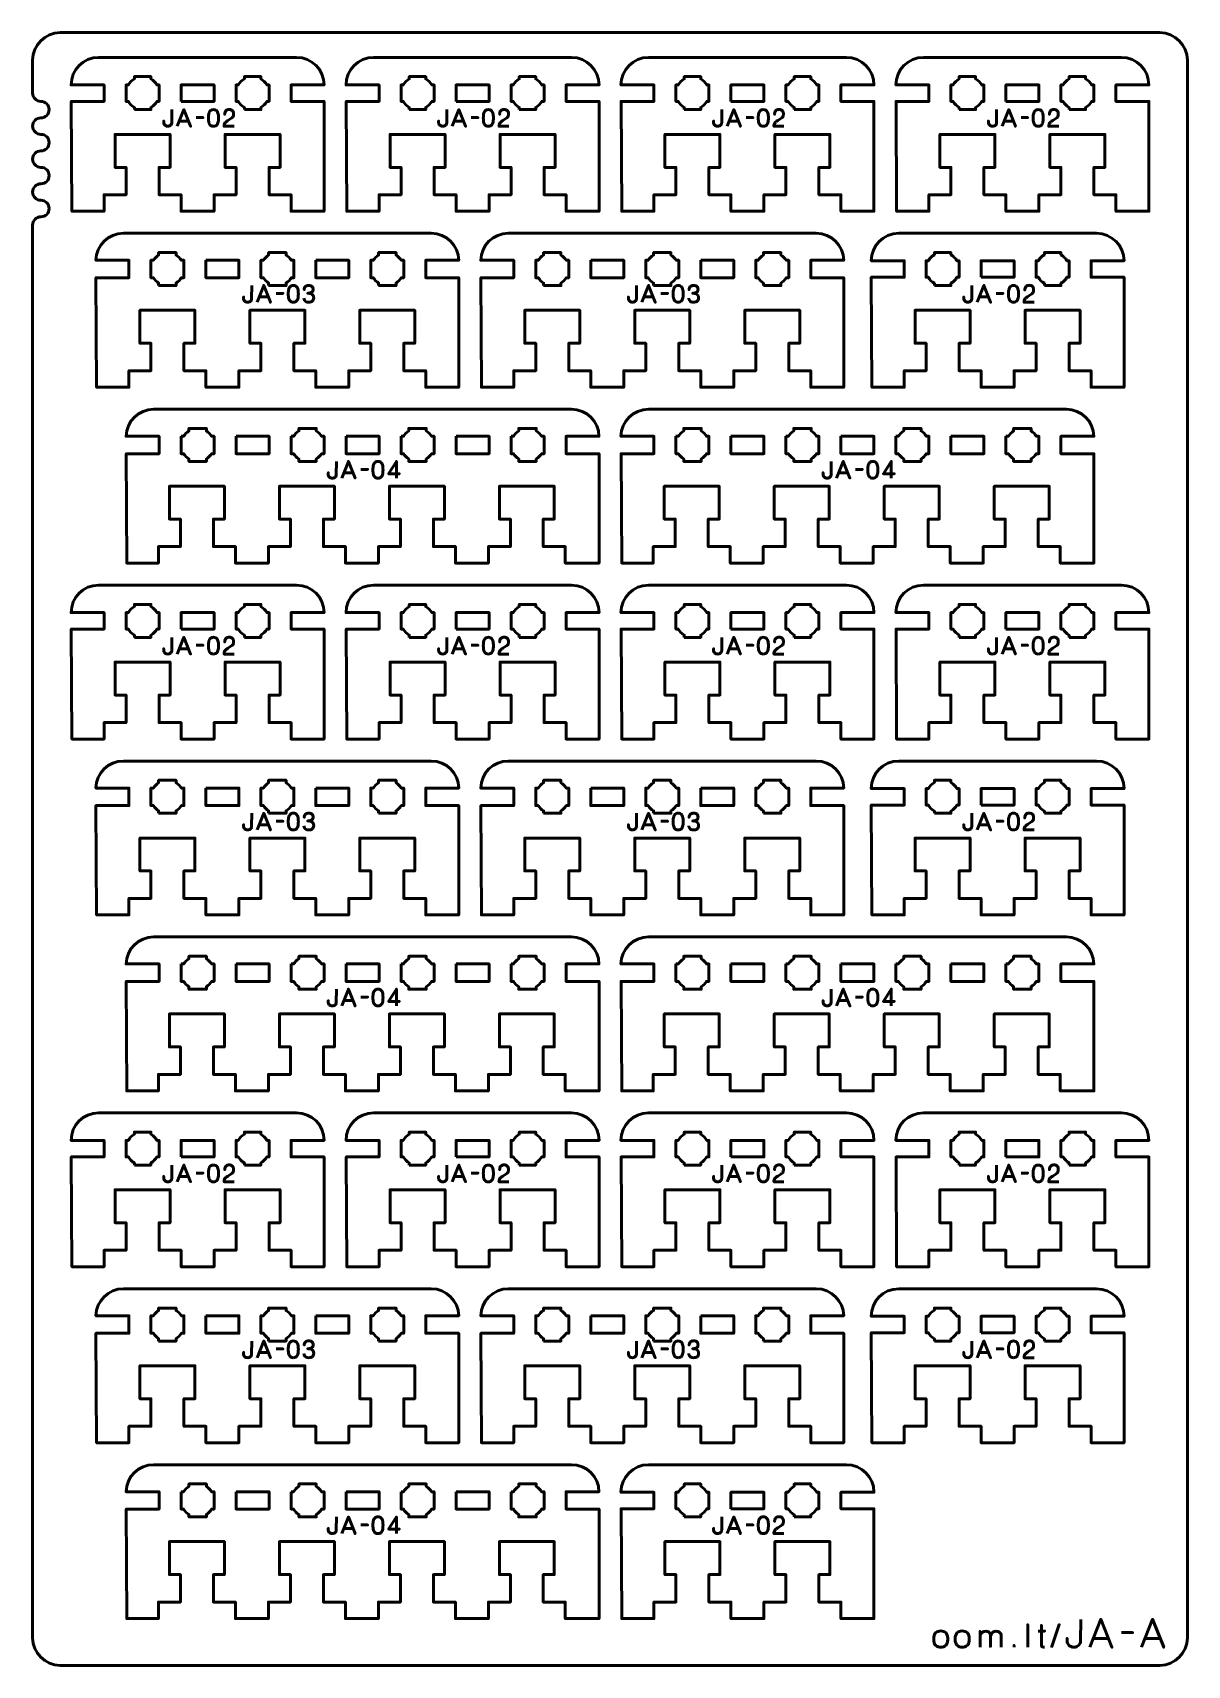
# Model space of a CAD drawing. Header units: centimetres. Extents: x -21 to 0, y -29.7 to 0.
import ezdxf

# ---------------------------------------------------------------- set-up
doc = ezdxf.new("R2010")
doc.units = ezdxf.units.CM
doc.header["$MEASUREMENT"] = 0
doc.layers.add('Layer 1', color=7, linetype='Continuous')

msp = doc.modelspace()

# ---------------------------------------------------------------- linework, layer by layer
at = {"layer": 'Layer 1', "lineweight": 53}
for points in [[(-18.3, -1.25), (-17.7, -1.25), (-17.7, -0.95), (-18.3, -0.95), (-18.3, -1.25)], [(-13.3, -1.25), (-12.7, -1.25), (-12.7, -0.95), (-13.3, -0.95), (-13.3, -1.25)], [(-8.3, -1.25), (-7.7, -1.25), (-7.7, -0.95), (-8.3, -0.95), (-8.3, -1.25)], [(-3.3, -1.25), (-2.7, -1.25), (-2.7, -0.95), (-3.3, -0.95), (-3.3, -1.25)], [(-3.75001, -4.45), (-3.15001, -4.45), (-3.15001, -4.15), (-3.75001, -4.15), (-3.75001, -4.45)], [(-18.3, -10.85), (-17.7, -10.85), (-17.7, -10.55), (-18.3, -10.55), (-18.3, -10.85)], [(-13.3, -10.85), (-12.7, -10.85), (-12.7, -10.55), (-13.3, -10.55), (-13.3, -10.85)], [(-8.3, -10.85), (-7.7, -10.85), (-7.7, -10.55), (-8.3, -10.55), (-8.3, -10.85)], [(-3.3, -10.85), (-2.7, -10.85), (-2.7, -10.55), (-3.3, -10.55), (-3.3, -10.85)], [(-3.75001, -14.05), (-3.15001, -14.05), (-3.15001, -13.75), (-3.75001, -13.75), (-3.75001, -14.05)], [(-18.3, -20.45), (-17.7, -20.45), (-17.7, -20.15), (-18.3, -20.15), (-18.3, -20.45)], [(-13.3, -20.45), (-12.7, -20.45), (-12.7, -20.15), (-13.3, -20.15), (-13.3, -20.45)], [(-8.3, -20.45), (-7.7, -20.45), (-7.7, -20.15), (-8.3, -20.15), (-8.3, -20.45)], [(-3.3, -20.45), (-2.7, -20.45), (-2.7, -20.15), (-3.3, -20.15), (-3.3, -20.45)], [(-3.75001, -23.65), (-3.15001, -23.65), (-3.15001, -23.35), (-3.75001, -23.35), (-3.75001, -23.65)], [(-8.30006, -26.85), (-7.70006, -26.85), (-7.70006, -26.55), (-8.30006, -26.55), (-8.30006, -26.85)]]:
    msp.add_lwpolyline(points, close=True, dxfattribs=at)
at = {"layer": 'Layer 1', "color": 1, "lineweight": 53}
msp.add_open_spline([(-21.00003, -29.19995), (-21.00003, -29.19995), (-21.00003, -3.49992), (-21.00003, -3.49992), (-21.00003, -3.49992), (-21.00003, -3.41709), (-20.93286, -3.34992), (-20.85003, -3.34992), (-20.85003, -3.34992), (-20.7672, -3.34992), (-20.70003, -3.28275), (-20.70003, -3.19992), (-20.70003, -3.19992), (-20.70003, -3.11709), (-20.7672, -3.04992), (-20.85003, -3.04992), (-20.85003, -3.04992), (-20.93286, -3.04992), (-21.00003, -2.98275), (-21.00003, -2.89992), (-21.00003, -2.89992), (-21.00003, -2.81709), (-20.93286, -2.74992), (-20.85003, -2.74992), (-20.85003, -2.74992), (-20.7672, -2.74992), (-20.70003, -2.68275), (-20.70003, -2.59992), (-20.70003, -2.59992), (-20.70003, -2.51709), (-20.7672, -2.44992), (-20.85003, -2.44992), (-20.85003, -2.44992), (-20.93286, -2.44992), (-21.00003, -2.38275), (-21.00003, -2.29992), (-21.00003, -2.29992), (-21.00003, -2.21709), (-20.93286, -2.14992), (-20.85003, -2.14992), (-20.85003, -2.14992), (-20.7672, -2.14992), (-20.70003, -2.08275), (-20.70003, -1.99992), (-20.70003, -1.99992), (-20.70003, -1.91709), (-20.7672, -1.84992), (-20.85003, -1.84992), (-20.85003, -1.84992), (-20.93286, -1.84992), (-21.00003, -1.78275), (-21.00003, -1.69992), (-21.00003, -1.69992), (-21.00003, -1.61709), (-20.93286, -1.54992), (-20.85003, -1.54992), (-20.85003, -1.54992), (-20.7672, -1.54992), (-20.70003, -1.48275), (-20.70003, -1.39992), (-20.70003, -1.39992), (-20.70003, -1.31709), (-20.7672, -1.24992), (-20.85003, -1.24992), (-20.85003, -1.24992), (-20.93286, -1.24992), (-21.00003, -1.18275), (-21.00003, -1.09992), (-21.00003, -1.09992), (-21.00003, -1.09992), (-21.00003, -0.49992), (-21.00003, -0.49992), (-21.00003, -0.49992), (-21.00003, -0.22295), (-20.77694, 0.00004), (-20.49994, 0.00004), (-20.49994, 0.00004), (-20.49994, 0.00004), (-0.50008, 0.00004), (-0.50008, 0.00004), (-0.50008, 0.00004), (-0.22294, 0.00004), (0.00002, -0.22295), (0.00002, -0.49992), (0.00002, -0.49992), (0.00002, -0.49992), (0.00002, -29.19995), (0.00002, -29.19995), (0.00002, -29.19995), (0.00002, -29.47695), (-0.22294, -29.70004), (-0.50008, -29.70004), (-0.50008, -29.70004), (-0.50008, -29.70004), (-20.49994, -29.70004), (-20.49994, -29.70004), (-20.49994, -29.70004), (-20.77694, -29.70004), (-21.00003, -29.47695), (-21.00003, -29.19995)], degree=3, knots=[0, 0, 0, 0, 0.04, 0.04, 0.04, 0.04, 0.08, 0.08, 0.08, 0.08, 0.12, 0.12, 0.12, 0.12, 0.16, 0.16, 0.16, 0.16, 0.2, 0.2, 0.2, 0.2, 0.24, 0.24, 0.24, 0.24, 0.28, 0.28, 0.28, 0.28, 0.32, 0.32, 0.32, 0.32, 0.36, 0.36, 0.36, 0.36, 0.4, 0.4, 0.4, 0.4, 0.44, 0.44, 0.44, 0.44, 0.48, 0.48, 0.48, 0.48, 0.52, 0.52, 0.52, 0.52, 0.56, 0.56, 0.56, 0.56, 0.6, 0.6, 0.6, 0.6, 0.64, 0.64, 0.64, 0.64, 0.68, 0.68, 0.68, 0.68, 0.72, 0.72, 0.72, 0.72, 0.76, 0.76, 0.76, 0.76, 0.8, 0.8, 0.8, 0.8, 0.84, 0.84, 0.84, 0.84, 0.88, 0.88, 0.88, 0.88, 0.92, 0.92, 0.92, 0.92, 0.96, 0.96, 0.96, 0.96, 1, 1, 1, 1], dxfattribs=at)
at = {"layer": 'Layer 1', "lineweight": 53}
for points, knots in [([(-16.2, -0.45), (-15.92391, -0.45), (-15.7, -0.67391), (-15.7, -0.95), (-15.7, -0.95), (-15.7, -0.95), (-16.3, -0.95), (-16.3, -0.95), (-16.3, -0.95), (-16.3, -0.95), (-16.3, -1.25), (-16.3, -1.25), (-16.3, -1.25), (-16.3, -1.25), (-15.7, -1.25), (-15.7, -1.25), (-15.7, -1.25), (-15.7, -1.25), (-15.7, -2.95001), (-15.7, -2.95001), (-15.7, -2.95001), (-15.7, -2.95001), (-15.7, -2.95), (-15.7, -2.95), (-15.7, -2.95), (-15.7, -2.95), (-15.7, -3.25), (-15.7, -3.25), (-15.7, -3.25), (-15.7, -3.25), (-16.3, -3.25), (-16.3, -3.25), (-16.3, -3.25), (-16.3, -3.25), (-16.3, -2.95), (-16.3, -2.95), (-16.3, -2.95), (-16.3, -2.95), (-16.7, -2.95001), (-16.7, -2.95001), (-16.7, -2.95001), (-16.7, -2.95001), (-16.7, -2.45), (-16.7, -2.45), (-16.7, -2.45), (-16.7, -2.45), (-16.5, -2.44999), (-16.5, -2.44999), (-16.5, -2.44999), (-16.5, -2.44999), (-16.5, -1.85), (-16.5, -1.85), (-16.5, -1.85), (-16.88333, -1.85), (-17.11667, -1.85), (-17.5, -1.85), (-17.5, -1.85), (-17.5, -1.85), (-17.5, -2.44999), (-17.5, -2.44999), (-17.5, -2.44999), (-17.5, -2.44999), (-17.3, -2.45), (-17.3, -2.45), (-17.3, -2.45), (-17.3, -2.45), (-17.3, -2.95), (-17.3, -2.95), (-17.3, -2.95), (-17.3, -2.95), (-17.7, -2.95), (-17.7, -2.95), (-17.7, -2.95), (-17.7, -2.95), (-17.7, -3.25), (-17.7, -3.25), (-17.7, -3.25), (-17.7, -3.25), (-18.3, -3.25), (-18.3, -3.25), (-18.3, -3.25), (-18.3, -3.25), (-18.3, -2.95), (-18.3, -2.95), (-18.3, -2.95), (-18.3, -2.95), (-18.7, -2.95001), (-18.7, -2.95001), (-18.7, -2.95001), (-18.7, -2.95001), (-18.7, -2.45), (-18.7, -2.45), (-18.7, -2.45), (-18.7, -2.45), (-18.5, -2.44999), (-18.5, -2.44999), (-18.5, -2.44999), (-18.5, -2.44999), (-18.5, -1.85), (-18.5, -1.85), (-18.5, -1.85), (-18.88333, -1.85), (-19.11667, -1.85), (-19.5, -1.85), (-19.5, -1.85), (-19.5, -1.85), (-19.5, -2.44999), (-19.5, -2.44999), (-19.5, -2.44999), (-19.5, -2.44999), (-19.3, -2.45), (-19.3, -2.45), (-19.3, -2.45), (-19.3, -2.45), (-19.3, -2.95), (-19.3, -2.95), (-19.3, -2.95), (-19.3, -2.95), (-19.7, -2.95), (-19.7, -2.95), (-19.7, -2.95), (-19.7, -2.95), (-19.7, -3.25), (-19.7, -3.25), (-19.7, -3.25), (-19.7, -3.25), (-20.2875, -3.25), (-20.2875, -3.25), (-20.2875, -3.25), (-20.2875, -3.25), (-20.29812, -1.25), (-20.29812, -1.25), (-20.29812, -1.25), (-20.29812, -1.25), (-19.7, -1.25), (-19.7, -1.25), (-19.7, -1.25), (-19.7, -1.25), (-19.7, -0.95), (-19.7, -0.95), (-19.7, -0.95), (-19.7, -0.95), (-20.3, -0.95), (-20.3, -0.95), (-20.3, -0.95), (-20.3, -0.67391), (-20.07609, -0.45), (-19.8, -0.45)], [0, 0, 0, 0, 0.02702703, 0.02702703, 0.02702703, 0.02702703, 0.05405405, 0.05405405, 0.05405405, 0.05405405, 0.08108108, 0.08108108, 0.08108108, 0.08108108, 0.10810811, 0.10810811, 0.10810811, 0.10810811, 0.13513514, 0.13513514, 0.13513514, 0.13513514, 0.16216216, 0.16216216, 0.16216216, 0.16216216, 0.18918919, 0.18918919, 0.18918919, 0.18918919, 0.21621622, 0.21621622, 0.21621622, 0.21621622, 0.24324324, 0.24324324, 0.24324324, 0.24324324, 0.27027027, 0.27027027, 0.27027027, 0.27027027, 0.2972973, 0.2972973, 0.2972973, 0.2972973, 0.32432432, 0.32432432, 0.32432432, 0.32432432, 0.35135135, 0.35135135, 0.35135135, 0.35135135, 0.37837838, 0.37837838, 0.37837838, 0.37837838, 0.40540541, 0.40540541, 0.40540541, 0.40540541, 0.43243243, 0.43243243, 0.43243243, 0.43243243, 0.45945946, 0.45945946, 0.45945946, 0.45945946, 0.48648649, 0.48648649, 0.48648649, 0.48648649, 0.51351351, 0.51351351, 0.51351351, 0.51351351, 0.54054054, 0.54054054, 0.54054054, 0.54054054, 0.56756757, 0.56756757, 0.56756757, 0.56756757, 0.59459459, 0.59459459, 0.59459459, 0.59459459, 0.62162162, 0.62162162, 0.62162162, 0.62162162, 0.64864865, 0.64864865, 0.64864865, 0.64864865, 0.67567568, 0.67567568, 0.67567568, 0.67567568, 0.7027027, 0.7027027, 0.7027027, 0.7027027, 0.72972973, 0.72972973, 0.72972973, 0.72972973, 0.75675676, 0.75675676, 0.75675676, 0.75675676, 0.78378378, 0.78378378, 0.78378378, 0.78378378, 0.81081081, 0.81081081, 0.81081081, 0.81081081, 0.83783784, 0.83783784, 0.83783784, 0.83783784, 0.86486486, 0.86486486, 0.86486486, 0.86486486, 0.89189189, 0.89189189, 0.89189189, 0.89189189, 0.91891892, 0.91891892, 0.91891892, 0.91891892, 0.94594595, 0.94594595, 0.94594595, 0.94594595, 0.97297297, 0.97297297, 0.97297297, 0.97297297, 1, 1, 1, 1]), ([(-11.2, -0.45), (-10.92391, -0.45), (-10.7, -0.67391), (-10.7, -0.95), (-10.7, -0.95), (-10.7, -0.95), (-11.3, -0.95), (-11.3, -0.95), (-11.3, -0.95), (-11.3, -0.95), (-11.3, -1.25), (-11.3, -1.25), (-11.3, -1.25), (-11.3, -1.25), (-10.7, -1.25), (-10.7, -1.25), (-10.7, -1.25), (-10.7, -1.25), (-10.7, -2.95001), (-10.7, -2.95001), (-10.7, -2.95001), (-10.7, -2.95001), (-10.7, -2.95), (-10.7, -2.95), (-10.7, -2.95), (-10.7, -2.95), (-10.7, -3.25), (-10.7, -3.25), (-10.7, -3.25), (-10.7, -3.25), (-11.3, -3.25), (-11.3, -3.25), (-11.3, -3.25), (-11.3, -3.25), (-11.3, -2.95), (-11.3, -2.95), (-11.3, -2.95), (-11.3, -2.95), (-11.7, -2.95001), (-11.7, -2.95001), (-11.7, -2.95001), (-11.7, -2.95001), (-11.7, -2.45), (-11.7, -2.45), (-11.7, -2.45), (-11.7, -2.45), (-11.5, -2.44999), (-11.5, -2.44999), (-11.5, -2.44999), (-11.5, -2.44999), (-11.5, -1.85), (-11.5, -1.85), (-11.5, -1.85), (-11.88333, -1.85), (-12.11667, -1.85), (-12.5, -1.85), (-12.5, -1.85), (-12.5, -1.85), (-12.5, -2.44999), (-12.5, -2.44999), (-12.5, -2.44999), (-12.5, -2.44999), (-12.3, -2.45), (-12.3, -2.45), (-12.3, -2.45), (-12.3, -2.45), (-12.3, -2.95), (-12.3, -2.95), (-12.3, -2.95), (-12.3, -2.95), (-12.7, -2.95), (-12.7, -2.95), (-12.7, -2.95), (-12.7, -2.95), (-12.7, -3.25), (-12.7, -3.25), (-12.7, -3.25), (-12.7, -3.25), (-13.3, -3.25), (-13.3, -3.25), (-13.3, -3.25), (-13.3, -3.25), (-13.3, -2.95), (-13.3, -2.95), (-13.3, -2.95), (-13.3, -2.95), (-13.7, -2.95001), (-13.7, -2.95001), (-13.7, -2.95001), (-13.7, -2.95001), (-13.7, -2.45), (-13.7, -2.45), (-13.7, -2.45), (-13.7, -2.45), (-13.5, -2.44999), (-13.5, -2.44999), (-13.5, -2.44999), (-13.5, -2.44999), (-13.5, -1.85), (-13.5, -1.85), (-13.5, -1.85), (-13.88333, -1.85), (-14.11667, -1.85), (-14.5, -1.85), (-14.5, -1.85), (-14.5, -1.85), (-14.5, -2.44999), (-14.5, -2.44999), (-14.5, -2.44999), (-14.5, -2.44999), (-14.3, -2.45), (-14.3, -2.45), (-14.3, -2.45), (-14.3, -2.45), (-14.3, -2.95), (-14.3, -2.95), (-14.3, -2.95), (-14.3, -2.95), (-14.7, -2.95), (-14.7, -2.95), (-14.7, -2.95), (-14.7, -2.95), (-14.7, -3.25), (-14.7, -3.25), (-14.7, -3.25), (-14.7, -3.25), (-15.2875, -3.25), (-15.2875, -3.25), (-15.2875, -3.25), (-15.2875, -3.25), (-15.29812, -1.25), (-15.29812, -1.25), (-15.29812, -1.25), (-15.29812, -1.25), (-14.7, -1.25), (-14.7, -1.25), (-14.7, -1.25), (-14.7, -1.25), (-14.7, -0.95), (-14.7, -0.95), (-14.7, -0.95), (-14.7, -0.95), (-15.3, -0.95), (-15.3, -0.95), (-15.3, -0.95), (-15.3, -0.67391), (-15.07609, -0.45), (-14.8, -0.45)], [0, 0, 0, 0, 0.02702703, 0.02702703, 0.02702703, 0.02702703, 0.05405405, 0.05405405, 0.05405405, 0.05405405, 0.08108108, 0.08108108, 0.08108108, 0.08108108, 0.10810811, 0.10810811, 0.10810811, 0.10810811, 0.13513514, 0.13513514, 0.13513514, 0.13513514, 0.16216216, 0.16216216, 0.16216216, 0.16216216, 0.18918919, 0.18918919, 0.18918919, 0.18918919, 0.21621622, 0.21621622, 0.21621622, 0.21621622, 0.24324324, 0.24324324, 0.24324324, 0.24324324, 0.27027027, 0.27027027, 0.27027027, 0.27027027, 0.2972973, 0.2972973, 0.2972973, 0.2972973, 0.32432432, 0.32432432, 0.32432432, 0.32432432, 0.35135135, 0.35135135, 0.35135135, 0.35135135, 0.37837838, 0.37837838, 0.37837838, 0.37837838, 0.40540541, 0.40540541, 0.40540541, 0.40540541, 0.43243243, 0.43243243, 0.43243243, 0.43243243, 0.45945946, 0.45945946, 0.45945946, 0.45945946, 0.48648649, 0.48648649, 0.48648649, 0.48648649, 0.51351351, 0.51351351, 0.51351351, 0.51351351, 0.54054054, 0.54054054, 0.54054054, 0.54054054, 0.56756757, 0.56756757, 0.56756757, 0.56756757, 0.59459459, 0.59459459, 0.59459459, 0.59459459, 0.62162162, 0.62162162, 0.62162162, 0.62162162, 0.64864865, 0.64864865, 0.64864865, 0.64864865, 0.67567568, 0.67567568, 0.67567568, 0.67567568, 0.7027027, 0.7027027, 0.7027027, 0.7027027, 0.72972973, 0.72972973, 0.72972973, 0.72972973, 0.75675676, 0.75675676, 0.75675676, 0.75675676, 0.78378378, 0.78378378, 0.78378378, 0.78378378, 0.81081081, 0.81081081, 0.81081081, 0.81081081, 0.83783784, 0.83783784, 0.83783784, 0.83783784, 0.86486486, 0.86486486, 0.86486486, 0.86486486, 0.89189189, 0.89189189, 0.89189189, 0.89189189, 0.91891892, 0.91891892, 0.91891892, 0.91891892, 0.94594595, 0.94594595, 0.94594595, 0.94594595, 0.97297297, 0.97297297, 0.97297297, 0.97297297, 1, 1, 1, 1]), ([(-6.2, -0.45), (-5.92391, -0.45), (-5.7, -0.67391), (-5.7, -0.95), (-5.7, -0.95), (-5.7, -0.95), (-6.3, -0.95), (-6.3, -0.95), (-6.3, -0.95), (-6.3, -0.95), (-6.3, -1.25), (-6.3, -1.25), (-6.3, -1.25), (-6.3, -1.25), (-5.7, -1.25), (-5.7, -1.25), (-5.7, -1.25), (-5.7, -1.25), (-5.7, -2.95001), (-5.7, -2.95001), (-5.7, -2.95001), (-5.7, -2.95001), (-5.7, -2.95), (-5.7, -2.95), (-5.7, -2.95), (-5.7, -2.95), (-5.7, -3.25), (-5.7, -3.25), (-5.7, -3.25), (-5.7, -3.25), (-6.3, -3.25), (-6.3, -3.25), (-6.3, -3.25), (-6.3, -3.25), (-6.3, -2.95), (-6.3, -2.95), (-6.3, -2.95), (-6.3, -2.95), (-6.7, -2.95001), (-6.7, -2.95001), (-6.7, -2.95001), (-6.7, -2.95001), (-6.7, -2.45), (-6.7, -2.45), (-6.7, -2.45), (-6.7, -2.45), (-6.5, -2.44999), (-6.5, -2.44999), (-6.5, -2.44999), (-6.5, -2.44999), (-6.5, -1.85), (-6.5, -1.85), (-6.5, -1.85), (-6.88333, -1.85), (-7.11667, -1.85), (-7.5, -1.85), (-7.5, -1.85), (-7.5, -1.85), (-7.5, -2.44999), (-7.5, -2.44999), (-7.5, -2.44999), (-7.5, -2.44999), (-7.3, -2.45), (-7.3, -2.45), (-7.3, -2.45), (-7.3, -2.45), (-7.3, -2.95), (-7.3, -2.95), (-7.3, -2.95), (-7.3, -2.95), (-7.7, -2.95), (-7.7, -2.95), (-7.7, -2.95), (-7.7, -2.95), (-7.7, -3.25), (-7.7, -3.25), (-7.7, -3.25), (-7.7, -3.25), (-8.3, -3.25), (-8.3, -3.25), (-8.3, -3.25), (-8.3, -3.25), (-8.3, -2.95), (-8.3, -2.95), (-8.3, -2.95), (-8.3, -2.95), (-8.7, -2.95001), (-8.7, -2.95001), (-8.7, -2.95001), (-8.7, -2.95001), (-8.7, -2.45), (-8.7, -2.45), (-8.7, -2.45), (-8.7, -2.45), (-8.5, -2.44999), (-8.5, -2.44999), (-8.5, -2.44999), (-8.5, -2.44999), (-8.5, -1.85), (-8.5, -1.85), (-8.5, -1.85), (-8.88333, -1.85), (-9.11667, -1.85), (-9.5, -1.85), (-9.5, -1.85), (-9.5, -1.85), (-9.5, -2.44999), (-9.5, -2.44999), (-9.5, -2.44999), (-9.5, -2.44999), (-9.3, -2.45), (-9.3, -2.45), (-9.3, -2.45), (-9.3, -2.45), (-9.3, -2.95), (-9.3, -2.95), (-9.3, -2.95), (-9.3, -2.95), (-9.7, -2.95), (-9.7, -2.95), (-9.7, -2.95), (-9.7, -2.95), (-9.7, -3.25), (-9.7, -3.25), (-9.7, -3.25), (-9.7, -3.25), (-10.2875, -3.25), (-10.2875, -3.25), (-10.2875, -3.25), (-10.2875, -3.25), (-10.29812, -1.25), (-10.29812, -1.25), (-10.29812, -1.25), (-10.29812, -1.25), (-9.7, -1.25), (-9.7, -1.25), (-9.7, -1.25), (-9.7, -1.25), (-9.7, -0.95), (-9.7, -0.95), (-9.7, -0.95), (-9.7, -0.95), (-10.3, -0.95), (-10.3, -0.95), (-10.3, -0.95), (-10.3, -0.67391), (-10.07609, -0.45), (-9.8, -0.45)], [0, 0, 0, 0, 0.02702703, 0.02702703, 0.02702703, 0.02702703, 0.05405405, 0.05405405, 0.05405405, 0.05405405, 0.08108108, 0.08108108, 0.08108108, 0.08108108, 0.10810811, 0.10810811, 0.10810811, 0.10810811, 0.13513514, 0.13513514, 0.13513514, 0.13513514, 0.16216216, 0.16216216, 0.16216216, 0.16216216, 0.18918919, 0.18918919, 0.18918919, 0.18918919, 0.21621622, 0.21621622, 0.21621622, 0.21621622, 0.24324324, 0.24324324, 0.24324324, 0.24324324, 0.27027027, 0.27027027, 0.27027027, 0.27027027, 0.2972973, 0.2972973, 0.2972973, 0.2972973, 0.32432432, 0.32432432, 0.32432432, 0.32432432, 0.35135135, 0.35135135, 0.35135135, 0.35135135, 0.37837838, 0.37837838, 0.37837838, 0.37837838, 0.40540541, 0.40540541, 0.40540541, 0.40540541, 0.43243243, 0.43243243, 0.43243243, 0.43243243, 0.45945946, 0.45945946, 0.45945946, 0.45945946, 0.48648649, 0.48648649, 0.48648649, 0.48648649, 0.51351351, 0.51351351, 0.51351351, 0.51351351, 0.54054054, 0.54054054, 0.54054054, 0.54054054, 0.56756757, 0.56756757, 0.56756757, 0.56756757, 0.59459459, 0.59459459, 0.59459459, 0.59459459, 0.62162162, 0.62162162, 0.62162162, 0.62162162, 0.64864865, 0.64864865, 0.64864865, 0.64864865, 0.67567568, 0.67567568, 0.67567568, 0.67567568, 0.7027027, 0.7027027, 0.7027027, 0.7027027, 0.72972973, 0.72972973, 0.72972973, 0.72972973, 0.75675676, 0.75675676, 0.75675676, 0.75675676, 0.78378378, 0.78378378, 0.78378378, 0.78378378, 0.81081081, 0.81081081, 0.81081081, 0.81081081, 0.83783784, 0.83783784, 0.83783784, 0.83783784, 0.86486486, 0.86486486, 0.86486486, 0.86486486, 0.89189189, 0.89189189, 0.89189189, 0.89189189, 0.91891892, 0.91891892, 0.91891892, 0.91891892, 0.94594595, 0.94594595, 0.94594595, 0.94594595, 0.97297297, 0.97297297, 0.97297297, 0.97297297, 1, 1, 1, 1]), ([(-1.2, -0.45), (-0.92391, -0.45), (-0.7, -0.67391), (-0.7, -0.95), (-0.7, -0.95), (-0.7, -0.95), (-1.3, -0.95), (-1.3, -0.95), (-1.3, -0.95), (-1.3, -0.95), (-1.3, -1.25), (-1.3, -1.25), (-1.3, -1.25), (-1.3, -1.25), (-0.7, -1.25), (-0.7, -1.25), (-0.7, -1.25), (-0.7, -1.25), (-0.7, -2.95001), (-0.7, -2.95001), (-0.7, -2.95001), (-0.7, -2.95001), (-0.7, -2.95), (-0.7, -2.95), (-0.7, -2.95), (-0.7, -2.95), (-0.7, -3.25), (-0.7, -3.25), (-0.7, -3.25), (-0.7, -3.25), (-1.3, -3.25), (-1.3, -3.25), (-1.3, -3.25), (-1.3, -3.25), (-1.3, -2.95), (-1.3, -2.95), (-1.3, -2.95), (-1.3, -2.95), (-1.7, -2.95001), (-1.7, -2.95001), (-1.7, -2.95001), (-1.7, -2.95001), (-1.7, -2.45), (-1.7, -2.45), (-1.7, -2.45), (-1.7, -2.45), (-1.5, -2.44999), (-1.5, -2.44999), (-1.5, -2.44999), (-1.5, -2.44999), (-1.5, -1.85), (-1.5, -1.85), (-1.5, -1.85), (-1.88333, -1.85), (-2.11667, -1.85), (-2.5, -1.85), (-2.5, -1.85), (-2.5, -1.85), (-2.5, -2.44999), (-2.5, -2.44999), (-2.5, -2.44999), (-2.5, -2.44999), (-2.3, -2.45), (-2.3, -2.45), (-2.3, -2.45), (-2.3, -2.45), (-2.3, -2.95), (-2.3, -2.95), (-2.3, -2.95), (-2.3, -2.95), (-2.7, -2.95), (-2.7, -2.95), (-2.7, -2.95), (-2.7, -2.95), (-2.7, -3.25), (-2.7, -3.25), (-2.7, -3.25), (-2.7, -3.25), (-3.3, -3.25), (-3.3, -3.25), (-3.3, -3.25), (-3.3, -3.25), (-3.3, -2.95), (-3.3, -2.95), (-3.3, -2.95), (-3.3, -2.95), (-3.7, -2.95001), (-3.7, -2.95001), (-3.7, -2.95001), (-3.7, -2.95001), (-3.7, -2.45), (-3.7, -2.45), (-3.7, -2.45), (-3.7, -2.45), (-3.5, -2.44999), (-3.5, -2.44999), (-3.5, -2.44999), (-3.5, -2.44999), (-3.5, -1.85), (-3.5, -1.85), (-3.5, -1.85), (-3.88333, -1.85), (-4.11667, -1.85), (-4.5, -1.85), (-4.5, -1.85), (-4.5, -1.85), (-4.5, -2.44999), (-4.5, -2.44999), (-4.5, -2.44999), (-4.5, -2.44999), (-4.3, -2.45), (-4.3, -2.45), (-4.3, -2.45), (-4.3, -2.45), (-4.3, -2.95), (-4.3, -2.95), (-4.3, -2.95), (-4.3, -2.95), (-4.7, -2.95), (-4.7, -2.95), (-4.7, -2.95), (-4.7, -2.95), (-4.7, -3.25), (-4.7, -3.25), (-4.7, -3.25), (-4.7, -3.25), (-5.2875, -3.25), (-5.2875, -3.25), (-5.2875, -3.25), (-5.2875, -3.25), (-5.29812, -1.25), (-5.29812, -1.25), (-5.29812, -1.25), (-5.29812, -1.25), (-4.7, -1.25), (-4.7, -1.25), (-4.7, -1.25), (-4.7, -1.25), (-4.7, -0.95), (-4.7, -0.95), (-4.7, -0.95), (-4.7, -0.95), (-5.3, -0.95), (-5.3, -0.95), (-5.3, -0.95), (-5.3, -0.67391), (-5.07609, -0.45), (-4.8, -0.45)], [0, 0, 0, 0, 0.02702703, 0.02702703, 0.02702703, 0.02702703, 0.05405405, 0.05405405, 0.05405405, 0.05405405, 0.08108108, 0.08108108, 0.08108108, 0.08108108, 0.10810811, 0.10810811, 0.10810811, 0.10810811, 0.13513514, 0.13513514, 0.13513514, 0.13513514, 0.16216216, 0.16216216, 0.16216216, 0.16216216, 0.18918919, 0.18918919, 0.18918919, 0.18918919, 0.21621622, 0.21621622, 0.21621622, 0.21621622, 0.24324324, 0.24324324, 0.24324324, 0.24324324, 0.27027027, 0.27027027, 0.27027027, 0.27027027, 0.2972973, 0.2972973, 0.2972973, 0.2972973, 0.32432432, 0.32432432, 0.32432432, 0.32432432, 0.35135135, 0.35135135, 0.35135135, 0.35135135, 0.37837838, 0.37837838, 0.37837838, 0.37837838, 0.40540541, 0.40540541, 0.40540541, 0.40540541, 0.43243243, 0.43243243, 0.43243243, 0.43243243, 0.45945946, 0.45945946, 0.45945946, 0.45945946, 0.48648649, 0.48648649, 0.48648649, 0.48648649, 0.51351351, 0.51351351, 0.51351351, 0.51351351, 0.54054054, 0.54054054, 0.54054054, 0.54054054, 0.56756757, 0.56756757, 0.56756757, 0.56756757, 0.59459459, 0.59459459, 0.59459459, 0.59459459, 0.62162162, 0.62162162, 0.62162162, 0.62162162, 0.64864865, 0.64864865, 0.64864865, 0.64864865, 0.67567568, 0.67567568, 0.67567568, 0.67567568, 0.7027027, 0.7027027, 0.7027027, 0.7027027, 0.72972973, 0.72972973, 0.72972973, 0.72972973, 0.75675676, 0.75675676, 0.75675676, 0.75675676, 0.78378378, 0.78378378, 0.78378378, 0.78378378, 0.81081081, 0.81081081, 0.81081081, 0.81081081, 0.83783784, 0.83783784, 0.83783784, 0.83783784, 0.86486486, 0.86486486, 0.86486486, 0.86486486, 0.89189189, 0.89189189, 0.89189189, 0.89189189, 0.91891892, 0.91891892, 0.91891892, 0.91891892, 0.94594595, 0.94594595, 0.94594595, 0.94594595, 0.97297297, 0.97297297, 0.97297297, 0.97297297, 1, 1, 1, 1]), ([(-19.15, -1.4), (-19.15, -1.4), (-19.15, -1.35985), (-19.15, -1.35985), (-19.15, -1.35985), (-19.19553, -1.3335), (-19.23349, -1.29553), (-19.25984, -1.25), (-19.25984, -1.25), (-19.25984, -1.25), (-19.3, -1.25), (-19.3, -1.25), (-19.3, -1.25), (-19.3, -1.25), (-19.3, -1.1), (-19.3, -1.1), (-19.3, -1.1), (-19.3, -1.1), (-19.3, -0.95), (-19.3, -0.95), (-19.3, -0.95), (-19.3, -0.95), (-19.25984, -0.95), (-19.25984, -0.95), (-19.25984, -0.95), (-19.23349, -0.90447), (-19.19553, -0.8665), (-19.15, -0.84015), (-19.15, -0.84015), (-19.15, -0.84015), (-19.15, -0.8), (-19.15, -0.8), (-19.15, -0.8), (-19.15, -0.8), (-19, -0.8), (-19, -0.8), (-19, -0.8), (-19, -0.8), (-18.85, -0.8), (-18.85, -0.8), (-18.85, -0.8), (-18.85, -0.8), (-18.85, -0.84015), (-18.85, -0.84015), (-18.85, -0.84015), (-18.80447, -0.8665), (-18.76651, -0.90447), (-18.74016, -0.95), (-18.74016, -0.95), (-18.74016, -0.95), (-18.7, -0.95), (-18.7, -0.95), (-18.7, -0.95), (-18.7, -0.95), (-18.7, -1.1), (-18.7, -1.1), (-18.7, -1.1), (-18.7, -1.1), (-18.7, -1.25), (-18.7, -1.25), (-18.7, -1.25), (-18.7, -1.25), (-18.74016, -1.25), (-18.74016, -1.25), (-18.74016, -1.25), (-18.76651, -1.29553), (-18.80447, -1.3335), (-18.85, -1.35985), (-18.85, -1.35985), (-18.85, -1.35985), (-18.85, -1.4), (-18.85, -1.4), (-18.85, -1.4), (-18.85, -1.4), (-19, -1.4), (-19, -1.4), (-19, -1.4), (-19, -1.4), (-19.15, -1.4), (-19.15, -1.4)], [0, 0, 0, 0, 0.05, 0.05, 0.05, 0.05, 0.1, 0.1, 0.1, 0.1, 0.15, 0.15, 0.15, 0.15, 0.2, 0.2, 0.2, 0.2, 0.25, 0.25, 0.25, 0.25, 0.3, 0.3, 0.3, 0.3, 0.35, 0.35, 0.35, 0.35, 0.4, 0.4, 0.4, 0.4, 0.45, 0.45, 0.45, 0.45, 0.5, 0.5, 0.5, 0.5, 0.55, 0.55, 0.55, 0.55, 0.6, 0.6, 0.6, 0.6, 0.65, 0.65, 0.65, 0.65, 0.7, 0.7, 0.7, 0.7, 0.75, 0.75, 0.75, 0.75, 0.8, 0.8, 0.8, 0.8, 0.85, 0.85, 0.85, 0.85, 0.9, 0.9, 0.9, 0.9, 0.95, 0.95, 0.95, 0.95, 1, 1, 1, 1]), ([(-17.15, -1.4), (-17.15, -1.4), (-17.15, -1.35985), (-17.15, -1.35985), (-17.15, -1.35985), (-17.19553, -1.3335), (-17.23349, -1.29553), (-17.25984, -1.25), (-17.25984, -1.25), (-17.25984, -1.25), (-17.3, -1.25), (-17.3, -1.25), (-17.3, -1.25), (-17.3, -1.25), (-17.3, -1.1), (-17.3, -1.1), (-17.3, -1.1), (-17.3, -1.1), (-17.3, -0.95), (-17.3, -0.95), (-17.3, -0.95), (-17.3, -0.95), (-17.25984, -0.95), (-17.25984, -0.95), (-17.25984, -0.95), (-17.23349, -0.90447), (-17.19553, -0.8665), (-17.15, -0.84015), (-17.15, -0.84015), (-17.15, -0.84015), (-17.15, -0.8), (-17.15, -0.8), (-17.15, -0.8), (-17.15, -0.8), (-17, -0.8), (-17, -0.8), (-17, -0.8), (-17, -0.8), (-16.85, -0.8), (-16.85, -0.8), (-16.85, -0.8), (-16.85, -0.8), (-16.85, -0.84015), (-16.85, -0.84015), (-16.85, -0.84015), (-16.80447, -0.8665), (-16.76651, -0.90447), (-16.74016, -0.95), (-16.74016, -0.95), (-16.74016, -0.95), (-16.7, -0.95), (-16.7, -0.95), (-16.7, -0.95), (-16.7, -0.95), (-16.7, -1.1), (-16.7, -1.1), (-16.7, -1.1), (-16.7, -1.1), (-16.7, -1.25), (-16.7, -1.25), (-16.7, -1.25), (-16.7, -1.25), (-16.74016, -1.25), (-16.74016, -1.25), (-16.74016, -1.25), (-16.76651, -1.29553), (-16.80447, -1.3335), (-16.85, -1.35985), (-16.85, -1.35985), (-16.85, -1.35985), (-16.85, -1.4), (-16.85, -1.4), (-16.85, -1.4), (-16.85, -1.4), (-17, -1.4), (-17, -1.4), (-17, -1.4), (-17, -1.4), (-17.15, -1.4), (-17.15, -1.4)], [0, 0, 0, 0, 0.05, 0.05, 0.05, 0.05, 0.1, 0.1, 0.1, 0.1, 0.15, 0.15, 0.15, 0.15, 0.2, 0.2, 0.2, 0.2, 0.25, 0.25, 0.25, 0.25, 0.3, 0.3, 0.3, 0.3, 0.35, 0.35, 0.35, 0.35, 0.4, 0.4, 0.4, 0.4, 0.45, 0.45, 0.45, 0.45, 0.5, 0.5, 0.5, 0.5, 0.55, 0.55, 0.55, 0.55, 0.6, 0.6, 0.6, 0.6, 0.65, 0.65, 0.65, 0.65, 0.7, 0.7, 0.7, 0.7, 0.75, 0.75, 0.75, 0.75, 0.8, 0.8, 0.8, 0.8, 0.85, 0.85, 0.85, 0.85, 0.9, 0.9, 0.9, 0.9, 0.95, 0.95, 0.95, 0.95, 1, 1, 1, 1]), ([(-14.15, -1.4), (-14.15, -1.4), (-14.15, -1.35985), (-14.15, -1.35985), (-14.15, -1.35985), (-14.19553, -1.3335), (-14.23349, -1.29553), (-14.25984, -1.25), (-14.25984, -1.25), (-14.25984, -1.25), (-14.3, -1.25), (-14.3, -1.25), (-14.3, -1.25), (-14.3, -1.25), (-14.3, -1.1), (-14.3, -1.1), (-14.3, -1.1), (-14.3, -1.1), (-14.3, -0.95), (-14.3, -0.95), (-14.3, -0.95), (-14.3, -0.95), (-14.25984, -0.95), (-14.25984, -0.95), (-14.25984, -0.95), (-14.23349, -0.90447), (-14.19553, -0.8665), (-14.15, -0.84015), (-14.15, -0.84015), (-14.15, -0.84015), (-14.15, -0.8), (-14.15, -0.8), (-14.15, -0.8), (-14.15, -0.8), (-14, -0.8), (-14, -0.8), (-14, -0.8), (-14, -0.8), (-13.85, -0.8), (-13.85, -0.8), (-13.85, -0.8), (-13.85, -0.8), (-13.85, -0.84015), (-13.85, -0.84015), (-13.85, -0.84015), (-13.80447, -0.8665), (-13.76651, -0.90447), (-13.74016, -0.95), (-13.74016, -0.95), (-13.74016, -0.95), (-13.7, -0.95), (-13.7, -0.95), (-13.7, -0.95), (-13.7, -0.95), (-13.7, -1.1), (-13.7, -1.1), (-13.7, -1.1), (-13.7, -1.1), (-13.7, -1.25), (-13.7, -1.25), (-13.7, -1.25), (-13.7, -1.25), (-13.74016, -1.25), (-13.74016, -1.25), (-13.74016, -1.25), (-13.76651, -1.29553), (-13.80447, -1.3335), (-13.85, -1.35985), (-13.85, -1.35985), (-13.85, -1.35985), (-13.85, -1.4), (-13.85, -1.4), (-13.85, -1.4), (-13.85, -1.4), (-14, -1.4), (-14, -1.4), (-14, -1.4), (-14, -1.4), (-14.15, -1.4), (-14.15, -1.4)], [0, 0, 0, 0, 0.05, 0.05, 0.05, 0.05, 0.1, 0.1, 0.1, 0.1, 0.15, 0.15, 0.15, 0.15, 0.2, 0.2, 0.2, 0.2, 0.25, 0.25, 0.25, 0.25, 0.3, 0.3, 0.3, 0.3, 0.35, 0.35, 0.35, 0.35, 0.4, 0.4, 0.4, 0.4, 0.45, 0.45, 0.45, 0.45, 0.5, 0.5, 0.5, 0.5, 0.55, 0.55, 0.55, 0.55, 0.6, 0.6, 0.6, 0.6, 0.65, 0.65, 0.65, 0.65, 0.7, 0.7, 0.7, 0.7, 0.75, 0.75, 0.75, 0.75, 0.8, 0.8, 0.8, 0.8, 0.85, 0.85, 0.85, 0.85, 0.9, 0.9, 0.9, 0.9, 0.95, 0.95, 0.95, 0.95, 1, 1, 1, 1]), ([(-12.15, -1.4), (-12.15, -1.4), (-12.15, -1.35985), (-12.15, -1.35985), (-12.15, -1.35985), (-12.19553, -1.3335), (-12.23349, -1.29553), (-12.25984, -1.25), (-12.25984, -1.25), (-12.25984, -1.25), (-12.3, -1.25), (-12.3, -1.25), (-12.3, -1.25), (-12.3, -1.25), (-12.3, -1.1), (-12.3, -1.1), (-12.3, -1.1), (-12.3, -1.1), (-12.3, -0.95), (-12.3, -0.95), (-12.3, -0.95), (-12.3, -0.95), (-12.25984, -0.95), (-12.25984, -0.95), (-12.25984, -0.95), (-12.23349, -0.90447), (-12.19553, -0.8665), (-12.15, -0.84015), (-12.15, -0.84015), (-12.15, -0.84015), (-12.15, -0.8), (-12.15, -0.8), (-12.15, -0.8), (-12.15, -0.8), (-12, -0.8), (-12, -0.8), (-12, -0.8), (-12, -0.8), (-11.85, -0.8), (-11.85, -0.8), (-11.85, -0.8), (-11.85, -0.8), (-11.85, -0.84015), (-11.85, -0.84015), (-11.85, -0.84015), (-11.80447, -0.8665), (-11.76651, -0.90447), (-11.74016, -0.95), (-11.74016, -0.95), (-11.74016, -0.95), (-11.7, -0.95), (-11.7, -0.95), (-11.7, -0.95), (-11.7, -0.95), (-11.7, -1.1), (-11.7, -1.1), (-11.7, -1.1), (-11.7, -1.1), (-11.7, -1.25), (-11.7, -1.25), (-11.7, -1.25), (-11.7, -1.25), (-11.74016, -1.25), (-11.74016, -1.25), (-11.74016, -1.25), (-11.76651, -1.29553), (-11.80447, -1.3335), (-11.85, -1.35985), (-11.85, -1.35985), (-11.85, -1.35985), (-11.85, -1.4), (-11.85, -1.4), (-11.85, -1.4), (-11.85, -1.4), (-12, -1.4), (-12, -1.4), (-12, -1.4), (-12, -1.4), (-12.15, -1.4), (-12.15, -1.4)], [0, 0, 0, 0, 0.05, 0.05, 0.05, 0.05, 0.1, 0.1, 0.1, 0.1, 0.15, 0.15, 0.15, 0.15, 0.2, 0.2, 0.2, 0.2, 0.25, 0.25, 0.25, 0.25, 0.3, 0.3, 0.3, 0.3, 0.35, 0.35, 0.35, 0.35, 0.4, 0.4, 0.4, 0.4, 0.45, 0.45, 0.45, 0.45, 0.5, 0.5, 0.5, 0.5, 0.55, 0.55, 0.55, 0.55, 0.6, 0.6, 0.6, 0.6, 0.65, 0.65, 0.65, 0.65, 0.7, 0.7, 0.7, 0.7, 0.75, 0.75, 0.75, 0.75, 0.8, 0.8, 0.8, 0.8, 0.85, 0.85, 0.85, 0.85, 0.9, 0.9, 0.9, 0.9, 0.95, 0.95, 0.95, 0.95, 1, 1, 1, 1]), ([(-9.15, -1.4), (-9.15, -1.4), (-9.15, -1.35985), (-9.15, -1.35985), (-9.15, -1.35985), (-9.19553, -1.3335), (-9.23349, -1.29553), (-9.25984, -1.25), (-9.25984, -1.25), (-9.25984, -1.25), (-9.3, -1.25), (-9.3, -1.25), (-9.3, -1.25), (-9.3, -1.25), (-9.3, -1.1), (-9.3, -1.1), (-9.3, -1.1), (-9.3, -1.1), (-9.3, -0.95), (-9.3, -0.95), (-9.3, -0.95), (-9.3, -0.95), (-9.25984, -0.95), (-9.25984, -0.95), (-9.25984, -0.95), (-9.23349, -0.90447), (-9.19553, -0.8665), (-9.15, -0.84015), (-9.15, -0.84015), (-9.15, -0.84015), (-9.15, -0.8), (-9.15, -0.8), (-9.15, -0.8), (-9.15, -0.8), (-9, -0.8), (-9, -0.8), (-9, -0.8), (-9, -0.8), (-8.85, -0.8), (-8.85, -0.8), (-8.85, -0.8), (-8.85, -0.8), (-8.85, -0.84015), (-8.85, -0.84015), (-8.85, -0.84015), (-8.80447, -0.8665), (-8.76651, -0.90447), (-8.74016, -0.95), (-8.74016, -0.95), (-8.74016, -0.95), (-8.7, -0.95), (-8.7, -0.95), (-8.7, -0.95), (-8.7, -0.95), (-8.7, -1.1), (-8.7, -1.1), (-8.7, -1.1), (-8.7, -1.1), (-8.7, -1.25), (-8.7, -1.25), (-8.7, -1.25), (-8.7, -1.25), (-8.74016, -1.25), (-8.74016, -1.25), (-8.74016, -1.25), (-8.76651, -1.29553), (-8.80447, -1.3335), (-8.85, -1.35985), (-8.85, -1.35985), (-8.85, -1.35985), (-8.85, -1.4), (-8.85, -1.4), (-8.85, -1.4), (-8.85, -1.4), (-9, -1.4), (-9, -1.4), (-9, -1.4), (-9, -1.4), (-9.15, -1.4), (-9.15, -1.4)], [0, 0, 0, 0, 0.05, 0.05, 0.05, 0.05, 0.1, 0.1, 0.1, 0.1, 0.15, 0.15, 0.15, 0.15, 0.2, 0.2, 0.2, 0.2, 0.25, 0.25, 0.25, 0.25, 0.3, 0.3, 0.3, 0.3, 0.35, 0.35, 0.35, 0.35, 0.4, 0.4, 0.4, 0.4, 0.45, 0.45, 0.45, 0.45, 0.5, 0.5, 0.5, 0.5, 0.55, 0.55, 0.55, 0.55, 0.6, 0.6, 0.6, 0.6, 0.65, 0.65, 0.65, 0.65, 0.7, 0.7, 0.7, 0.7, 0.75, 0.75, 0.75, 0.75, 0.8, 0.8, 0.8, 0.8, 0.85, 0.85, 0.85, 0.85, 0.9, 0.9, 0.9, 0.9, 0.95, 0.95, 0.95, 0.95, 1, 1, 1, 1]), ([(-7.15, -1.4), (-7.15, -1.4), (-7.15, -1.35985), (-7.15, -1.35985), (-7.15, -1.35985), (-7.19553, -1.3335), (-7.23349, -1.29553), (-7.25984, -1.25), (-7.25984, -1.25), (-7.25984, -1.25), (-7.3, -1.25), (-7.3, -1.25), (-7.3, -1.25), (-7.3, -1.25), (-7.3, -1.1), (-7.3, -1.1), (-7.3, -1.1), (-7.3, -1.1), (-7.3, -0.95), (-7.3, -0.95), (-7.3, -0.95), (-7.3, -0.95), (-7.25984, -0.95), (-7.25984, -0.95), (-7.25984, -0.95), (-7.23349, -0.90447), (-7.19553, -0.8665), (-7.15, -0.84015), (-7.15, -0.84015), (-7.15, -0.84015), (-7.15, -0.8), (-7.15, -0.8), (-7.15, -0.8), (-7.15, -0.8), (-7, -0.8), (-7, -0.8), (-7, -0.8), (-7, -0.8), (-6.85, -0.8), (-6.85, -0.8), (-6.85, -0.8), (-6.85, -0.8), (-6.85, -0.84015), (-6.85, -0.84015), (-6.85, -0.84015), (-6.80447, -0.8665), (-6.76651, -0.90447), (-6.74016, -0.95), (-6.74016, -0.95), (-6.74016, -0.95), (-6.7, -0.95), (-6.7, -0.95), (-6.7, -0.95), (-6.7, -0.95), (-6.7, -1.1), (-6.7, -1.1), (-6.7, -1.1), (-6.7, -1.1), (-6.7, -1.25), (-6.7, -1.25), (-6.7, -1.25), (-6.7, -1.25), (-6.74016, -1.25), (-6.74016, -1.25), (-6.74016, -1.25), (-6.76651, -1.29553), (-6.80447, -1.3335), (-6.85, -1.35985), (-6.85, -1.35985), (-6.85, -1.35985), (-6.85, -1.4), (-6.85, -1.4), (-6.85, -1.4), (-6.85, -1.4), (-7, -1.4), (-7, -1.4), (-7, -1.4), (-7, -1.4), (-7.15, -1.4), (-7.15, -1.4)], [0, 0, 0, 0, 0.05, 0.05, 0.05, 0.05, 0.1, 0.1, 0.1, 0.1, 0.15, 0.15, 0.15, 0.15, 0.2, 0.2, 0.2, 0.2, 0.25, 0.25, 0.25, 0.25, 0.3, 0.3, 0.3, 0.3, 0.35, 0.35, 0.35, 0.35, 0.4, 0.4, 0.4, 0.4, 0.45, 0.45, 0.45, 0.45, 0.5, 0.5, 0.5, 0.5, 0.55, 0.55, 0.55, 0.55, 0.6, 0.6, 0.6, 0.6, 0.65, 0.65, 0.65, 0.65, 0.7, 0.7, 0.7, 0.7, 0.75, 0.75, 0.75, 0.75, 0.8, 0.8, 0.8, 0.8, 0.85, 0.85, 0.85, 0.85, 0.9, 0.9, 0.9, 0.9, 0.95, 0.95, 0.95, 0.95, 1, 1, 1, 1]), ([(-4.15, -1.4), (-4.15, -1.4), (-4.15, -1.35985), (-4.15, -1.35985), (-4.15, -1.35985), (-4.19553, -1.3335), (-4.23349, -1.29553), (-4.25984, -1.25), (-4.25984, -1.25), (-4.25984, -1.25), (-4.3, -1.25), (-4.3, -1.25), (-4.3, -1.25), (-4.3, -1.25), (-4.3, -1.1), (-4.3, -1.1), (-4.3, -1.1), (-4.3, -1.1), (-4.3, -0.95), (-4.3, -0.95), (-4.3, -0.95), (-4.3, -0.95), (-4.25984, -0.95), (-4.25984, -0.95), (-4.25984, -0.95), (-4.23349, -0.90447), (-4.19553, -0.8665), (-4.15, -0.84015), (-4.15, -0.84015), (-4.15, -0.84015), (-4.15, -0.8), (-4.15, -0.8), (-4.15, -0.8), (-4.15, -0.8), (-4, -0.8), (-4, -0.8), (-4, -0.8), (-4, -0.8), (-3.85, -0.8), (-3.85, -0.8), (-3.85, -0.8), (-3.85, -0.8), (-3.85, -0.84015), (-3.85, -0.84015), (-3.85, -0.84015), (-3.80447, -0.8665), (-3.76651, -0.90447), (-3.74016, -0.95), (-3.74016, -0.95), (-3.74016, -0.95), (-3.7, -0.95), (-3.7, -0.95), (-3.7, -0.95), (-3.7, -0.95), (-3.7, -1.1), (-3.7, -1.1), (-3.7, -1.1), (-3.7, -1.1), (-3.7, -1.25), (-3.7, -1.25), (-3.7, -1.25), (-3.7, -1.25), (-3.74016, -1.25), (-3.74016, -1.25), (-3.74016, -1.25), (-3.76651, -1.29553), (-3.80447, -1.3335), (-3.85, -1.35985), (-3.85, -1.35985), (-3.85, -1.35985), (-3.85, -1.4), (-3.85, -1.4), (-3.85, -1.4), (-3.85, -1.4), (-4, -1.4), (-4, -1.4), (-4, -1.4), (-4, -1.4), (-4.15, -1.4), (-4.15, -1.4)], [0, 0, 0, 0, 0.05, 0.05, 0.05, 0.05, 0.1, 0.1, 0.1, 0.1, 0.15, 0.15, 0.15, 0.15, 0.2, 0.2, 0.2, 0.2, 0.25, 0.25, 0.25, 0.25, 0.3, 0.3, 0.3, 0.3, 0.35, 0.35, 0.35, 0.35, 0.4, 0.4, 0.4, 0.4, 0.45, 0.45, 0.45, 0.45, 0.5, 0.5, 0.5, 0.5, 0.55, 0.55, 0.55, 0.55, 0.6, 0.6, 0.6, 0.6, 0.65, 0.65, 0.65, 0.65, 0.7, 0.7, 0.7, 0.7, 0.75, 0.75, 0.75, 0.75, 0.8, 0.8, 0.8, 0.8, 0.85, 0.85, 0.85, 0.85, 0.9, 0.9, 0.9, 0.9, 0.95, 0.95, 0.95, 0.95, 1, 1, 1, 1]), ([(-2.15, -1.4), (-2.15, -1.4), (-2.15, -1.35985), (-2.15, -1.35985), (-2.15, -1.35985), (-2.19553, -1.3335), (-2.23349, -1.29553), (-2.25984, -1.25), (-2.25984, -1.25), (-2.25984, -1.25), (-2.3, -1.25), (-2.3, -1.25), (-2.3, -1.25), (-2.3, -1.25), (-2.3, -1.1), (-2.3, -1.1), (-2.3, -1.1), (-2.3, -1.1), (-2.3, -0.95), (-2.3, -0.95), (-2.3, -0.95), (-2.3, -0.95), (-2.25984, -0.95), (-2.25984, -0.95), (-2.25984, -0.95), (-2.23349, -0.90447), (-2.19553, -0.8665), (-2.15, -0.84015), (-2.15, -0.84015), (-2.15, -0.84015), (-2.15, -0.8), (-2.15, -0.8), (-2.15, -0.8), (-2.15, -0.8), (-2, -0.8), (-2, -0.8), (-2, -0.8), (-2, -0.8), (-1.85, -0.8), (-1.85, -0.8), (-1.85, -0.8), (-1.85, -0.8), (-1.85, -0.84015), (-1.85, -0.84015), (-1.85, -0.84015), (-1.80447, -0.8665), (-1.76651, -0.90447), (-1.74016, -0.95), (-1.74016, -0.95), (-1.74016, -0.95), (-1.7, -0.95), (-1.7, -0.95), (-1.7, -0.95), (-1.7, -0.95), (-1.7, -1.1), (-1.7, -1.1), (-1.7, -1.1), (-1.7, -1.1), (-1.7, -1.25), (-1.7, -1.25), (-1.7, -1.25), (-1.7, -1.25), (-1.74016, -1.25), (-1.74016, -1.25), (-1.74016, -1.25), (-1.76651, -1.29553), (-1.80447, -1.3335), (-1.85, -1.35985), (-1.85, -1.35985), (-1.85, -1.35985), (-1.85, -1.4), (-1.85, -1.4), (-1.85, -1.4), (-1.85, -1.4), (-2, -1.4), (-2, -1.4), (-2, -1.4), (-2, -1.4), (-2.15, -1.4), (-2.15, -1.4)], [0, 0, 0, 0, 0.05, 0.05, 0.05, 0.05, 0.1, 0.1, 0.1, 0.1, 0.15, 0.15, 0.15, 0.15, 0.2, 0.2, 0.2, 0.2, 0.25, 0.25, 0.25, 0.25, 0.3, 0.3, 0.3, 0.3, 0.35, 0.35, 0.35, 0.35, 0.4, 0.4, 0.4, 0.4, 0.45, 0.45, 0.45, 0.45, 0.5, 0.5, 0.5, 0.5, 0.55, 0.55, 0.55, 0.55, 0.6, 0.6, 0.6, 0.6, 0.65, 0.65, 0.65, 0.65, 0.7, 0.7, 0.7, 0.7, 0.75, 0.75, 0.75, 0.75, 0.8, 0.8, 0.8, 0.8, 0.85, 0.85, 0.85, 0.85, 0.9, 0.9, 0.9, 0.9, 0.95, 0.95, 0.95, 0.95, 1, 1, 1, 1]), ([(-19.35009, -3.65), (-19.62325, -3.65), (-19.84532, -3.8692), (-19.84999, -4.14125), (-19.84999, -4.14125), (-19.84999, -4.14125), (-19.25009, -4.14125), (-19.25009, -4.14125), (-19.25009, -4.14125), (-19.25009, -4.14125), (-19.25009, -4.45875), (-19.25009, -4.45875), (-19.25009, -4.45875), (-19.25009, -4.45875), (-19.84817, -4.45875), (-19.84817, -4.45875), (-19.84817, -4.45875), (-19.84817, -4.45875), (-19.83759, -6.45), (-19.83759, -6.45), (-19.83759, -6.45), (-19.83759, -6.45), (-19.25009, -6.45), (-19.25009, -6.45), (-19.25009, -6.45), (-19.25009, -6.45), (-19.25009, -6.15), (-19.25009, -6.15), (-19.25009, -6.15), (-19.25009, -6.15), (-18.85008, -6.15), (-18.85008, -6.15), (-18.85008, -6.15), (-18.85008, -6.15), (-18.85008, -5.65), (-18.85008, -5.65), (-18.85008, -5.65), (-18.85008, -5.65), (-19.05008, -5.64999), (-19.05008, -5.64999), (-19.05008, -5.64999), (-19.05008, -5.64999), (-19.05008, -5.05), (-19.05008, -5.05), (-19.05008, -5.05), (-18.66675, -5.05), (-18.4334, -5.05), (-18.05007, -5.05), (-18.05007, -5.05), (-18.05007, -5.05), (-18.05007, -5.64999), (-18.05007, -5.64999), (-18.05007, -5.64999), (-18.05007, -5.64999), (-18.25007, -5.65), (-18.25007, -5.65), (-18.25007, -5.65), (-18.25007, -5.65), (-18.25007, -6.15001), (-18.25007, -6.15001), (-18.25007, -6.15001), (-18.25007, -6.15001), (-17.85006, -6.15), (-17.85006, -6.15), (-17.85006, -6.15), (-17.85006, -6.15), (-17.85006, -6.45), (-17.85006, -6.45), (-17.85006, -6.45), (-17.85006, -6.45), (-17.25006, -6.45), (-17.25006, -6.45), (-17.25006, -6.45), (-17.25006, -6.45), (-17.25006, -6.15), (-17.25006, -6.15), (-17.25006, -6.15), (-17.25006, -6.15), (-16.85005, -6.15), (-16.85005, -6.15), (-16.85005, -6.15), (-16.85005, -6.15), (-16.85005, -5.65), (-16.85005, -5.65), (-16.85005, -5.65), (-16.85005, -5.65), (-17.05005, -5.64999), (-17.05005, -5.64999), (-17.05005, -5.64999), (-17.05005, -5.64999), (-17.05005, -5.05), (-17.05005, -5.05), (-17.05005, -5.05), (-16.66672, -5.05), (-16.43337, -5.05), (-16.05004, -5.05), (-16.05004, -5.05), (-16.05004, -5.05), (-16.05004, -5.64999), (-16.05004, -5.64999), (-16.05004, -5.64999), (-16.05004, -5.64999), (-16.25004, -5.65), (-16.25004, -5.65), (-16.25004, -5.65), (-16.25004, -5.65), (-16.25004, -6.15001), (-16.25004, -6.15001), (-16.25004, -6.15001), (-16.25004, -6.15001), (-15.85003, -6.15), (-15.85003, -6.15), (-15.85003, -6.15), (-15.85003, -6.15), (-15.85003, -6.45), (-15.85003, -6.45), (-15.85003, -6.45), (-15.85003, -6.45), (-15.25003, -6.45), (-15.25003, -6.45), (-15.25003, -6.45), (-15.25003, -6.45), (-15.25003, -6.15), (-15.25003, -6.15), (-15.25003, -6.15), (-15.25003, -6.15), (-14.85002, -6.15), (-14.85002, -6.15), (-14.85002, -6.15), (-14.85002, -6.15), (-14.85002, -5.65), (-14.85002, -5.65), (-14.85002, -5.65), (-14.85002, -5.65), (-15.05002, -5.64999), (-15.05002, -5.64999), (-15.05002, -5.64999), (-15.05002, -5.64999), (-15.05002, -5.05), (-15.05002, -5.05), (-15.05002, -5.05), (-14.66669, -5.05), (-14.43334, -5.05), (-14.05001, -5.05), (-14.05001, -5.05), (-14.05001, -5.05), (-14.05001, -5.64999), (-14.05001, -5.64999), (-14.05001, -5.64999), (-14.05001, -5.64999), (-14.25001, -5.65), (-14.25001, -5.65), (-14.25001, -5.65), (-14.25001, -5.65), (-14.25001, -6.15001), (-14.25001, -6.15001), (-14.25001, -6.15001), (-14.25001, -6.15001), (-13.85, -6.15), (-13.85, -6.15), (-13.85, -6.15), (-13.85, -6.15), (-13.85, -6.45), (-13.85, -6.45), (-13.85, -6.45), (-13.85, -6.45), (-13.24999, -6.45), (-13.24999, -6.45), (-13.24999, -6.45), (-13.24999, -6.45), (-13.24999, -6.15), (-13.24999, -6.15), (-13.24999, -6.15), (-13.24999, -6.15), (-13.24999, -6.15001), (-13.24999, -6.15001), (-13.24999, -6.15001), (-13.24999, -6.15001), (-13.24999, -4.45875), (-13.24999, -4.45875), (-13.24999, -4.45875), (-13.24999, -4.45875), (-13.85, -4.45875), (-13.85, -4.45875), (-13.85, -4.45875), (-13.85, -4.45875), (-13.85, -4.14125), (-13.85, -4.14125), (-13.85, -4.14125), (-13.85, -4.14125), (-13.2501, -4.14125), (-13.2501, -4.14125), (-13.2501, -4.14125), (-13.25477, -3.8692), (-13.47684, -3.65), (-13.75, -3.65)], [0, 0, 0, 0, 0.02040816, 0.02040816, 0.02040816, 0.02040816, 0.04081633, 0.04081633, 0.04081633, 0.04081633, 0.06122449, 0.06122449, 0.06122449, 0.06122449, 0.08163265, 0.08163265, 0.08163265, 0.08163265, 0.10204082, 0.10204082, 0.10204082, 0.10204082, 0.12244898, 0.12244898, 0.12244898, 0.12244898, 0.14285714, 0.14285714, 0.14285714, 0.14285714, 0.16326531, 0.16326531, 0.16326531, 0.16326531, 0.18367347, 0.18367347, 0.18367347, 0.18367347, 0.20408163, 0.20408163, 0.20408163, 0.20408163, 0.2244898, 0.2244898, 0.2244898, 0.2244898, 0.24489796, 0.24489796, 0.24489796, 0.24489796, 0.26530612, 0.26530612, 0.26530612, 0.26530612, 0.28571429, 0.28571429, 0.28571429, 0.28571429, 0.30612245, 0.30612245, 0.30612245, 0.30612245, 0.32653061, 0.32653061, 0.32653061, 0.32653061, 0.34693878, 0.34693878, 0.34693878, 0.34693878, 0.36734694, 0.36734694, 0.36734694, 0.36734694, 0.3877551, 0.3877551, 0.3877551, 0.3877551, 0.40816327, 0.40816327, 0.40816327, 0.40816327, 0.42857143, 0.42857143, 0.42857143, 0.42857143, 0.44897959, 0.44897959, 0.44897959, 0.44897959, 0.46938776, 0.46938776, 0.46938776, 0.46938776, 0.48979592, 0.48979592, 0.48979592, 0.48979592, 0.51020408, 0.51020408, 0.51020408, 0.51020408, 0.53061224, 0.53061224, 0.53061224, 0.53061224, 0.55102041, 0.55102041, 0.55102041, 0.55102041, 0.57142857, 0.57142857, 0.57142857, 0.57142857, 0.59183673, 0.59183673, 0.59183673, 0.59183673, 0.6122449, 0.6122449, 0.6122449, 0.6122449, 0.63265306, 0.63265306, 0.63265306, 0.63265306, 0.65306122, 0.65306122, 0.65306122, 0.65306122, 0.67346939, 0.67346939, 0.67346939, 0.67346939, 0.69387755, 0.69387755, 0.69387755, 0.69387755, 0.71428571, 0.71428571, 0.71428571, 0.71428571, 0.73469388, 0.73469388, 0.73469388, 0.73469388, 0.75510204, 0.75510204, 0.75510204, 0.75510204, 0.7755102, 0.7755102, 0.7755102, 0.7755102, 0.79591837, 0.79591837, 0.79591837, 0.79591837, 0.81632653, 0.81632653, 0.81632653, 0.81632653, 0.83673469, 0.83673469, 0.83673469, 0.83673469, 0.85714286, 0.85714286, 0.85714286, 0.85714286, 0.87755102, 0.87755102, 0.87755102, 0.87755102, 0.89795918, 0.89795918, 0.89795918, 0.89795918, 0.91836735, 0.91836735, 0.91836735, 0.91836735, 0.93877551, 0.93877551, 0.93877551, 0.93877551, 0.95918367, 0.95918367, 0.95918367, 0.95918367, 0.97959184, 0.97959184, 0.97959184, 0.97959184, 1, 1, 1, 1]), ([(-12.35009, -3.65), (-12.62325, -3.65), (-12.84532, -3.8692), (-12.84999, -4.14125), (-12.84999, -4.14125), (-12.84999, -4.14125), (-12.25009, -4.14125), (-12.25009, -4.14125), (-12.25009, -4.14125), (-12.25009, -4.14125), (-12.25009, -4.45875), (-12.25009, -4.45875), (-12.25009, -4.45875), (-12.25009, -4.45875), (-12.84817, -4.45875), (-12.84817, -4.45875), (-12.84817, -4.45875), (-12.84817, -4.45875), (-12.83759, -6.45), (-12.83759, -6.45), (-12.83759, -6.45), (-12.83759, -6.45), (-12.25009, -6.45), (-12.25009, -6.45), (-12.25009, -6.45), (-12.25009, -6.45), (-12.25009, -6.15), (-12.25009, -6.15), (-12.25009, -6.15), (-12.25009, -6.15), (-11.85008, -6.15), (-11.85008, -6.15), (-11.85008, -6.15), (-11.85008, -6.15), (-11.85008, -5.65), (-11.85008, -5.65), (-11.85008, -5.65), (-11.85008, -5.65), (-12.05008, -5.64999), (-12.05008, -5.64999), (-12.05008, -5.64999), (-12.05008, -5.64999), (-12.05008, -5.05), (-12.05008, -5.05), (-12.05008, -5.05), (-11.66675, -5.05), (-11.4334, -5.05), (-11.05007, -5.05), (-11.05007, -5.05), (-11.05007, -5.05), (-11.05007, -5.64999), (-11.05007, -5.64999), (-11.05007, -5.64999), (-11.05007, -5.64999), (-11.25007, -5.65), (-11.25007, -5.65), (-11.25007, -5.65), (-11.25007, -5.65), (-11.25007, -6.15001), (-11.25007, -6.15001), (-11.25007, -6.15001), (-11.25007, -6.15001), (-10.85006, -6.15), (-10.85006, -6.15), (-10.85006, -6.15), (-10.85006, -6.15), (-10.85006, -6.45), (-10.85006, -6.45), (-10.85006, -6.45), (-10.85006, -6.45), (-10.25006, -6.45), (-10.25006, -6.45), (-10.25006, -6.45), (-10.25006, -6.45), (-10.25006, -6.15), (-10.25006, -6.15), (-10.25006, -6.15), (-10.25006, -6.15), (-9.85005, -6.15), (-9.85005, -6.15), (-9.85005, -6.15), (-9.85005, -6.15), (-9.85005, -5.65), (-9.85005, -5.65), (-9.85005, -5.65), (-9.85005, -5.65), (-10.05005, -5.64999), (-10.05005, -5.64999), (-10.05005, -5.64999), (-10.05005, -5.64999), (-10.05005, -5.05), (-10.05005, -5.05), (-10.05005, -5.05), (-9.66672, -5.05), (-9.43337, -5.05), (-9.05004, -5.05), (-9.05004, -5.05), (-9.05004, -5.05), (-9.05004, -5.64999), (-9.05004, -5.64999), (-9.05004, -5.64999), (-9.05004, -5.64999), (-9.25004, -5.65), (-9.25004, -5.65), (-9.25004, -5.65), (-9.25004, -5.65), (-9.25004, -6.15001), (-9.25004, -6.15001), (-9.25004, -6.15001), (-9.25004, -6.15001), (-8.85003, -6.15), (-8.85003, -6.15), (-8.85003, -6.15), (-8.85003, -6.15), (-8.85003, -6.45), (-8.85003, -6.45), (-8.85003, -6.45), (-8.85003, -6.45), (-8.25003, -6.45), (-8.25003, -6.45), (-8.25003, -6.45), (-8.25003, -6.45), (-8.25003, -6.15), (-8.25003, -6.15), (-8.25003, -6.15), (-8.25003, -6.15), (-7.85002, -6.15), (-7.85002, -6.15), (-7.85002, -6.15), (-7.85002, -6.15), (-7.85002, -5.65), (-7.85002, -5.65), (-7.85002, -5.65), (-7.85002, -5.65), (-8.05002, -5.64999), (-8.05002, -5.64999), (-8.05002, -5.64999), (-8.05002, -5.64999), (-8.05002, -5.05), (-8.05002, -5.05), (-8.05002, -5.05), (-7.66669, -5.05), (-7.43334, -5.05), (-7.05001, -5.05), (-7.05001, -5.05), (-7.05001, -5.05), (-7.05001, -5.64999), (-7.05001, -5.64999), (-7.05001, -5.64999), (-7.05001, -5.64999), (-7.25001, -5.65), (-7.25001, -5.65), (-7.25001, -5.65), (-7.25001, -5.65), (-7.25001, -6.15001), (-7.25001, -6.15001), (-7.25001, -6.15001), (-7.25001, -6.15001), (-6.85, -6.15), (-6.85, -6.15), (-6.85, -6.15), (-6.85, -6.15), (-6.85, -6.45), (-6.85, -6.45), (-6.85, -6.45), (-6.85, -6.45), (-6.24999, -6.45), (-6.24999, -6.45), (-6.24999, -6.45), (-6.24999, -6.45), (-6.24999, -6.15), (-6.24999, -6.15), (-6.24999, -6.15), (-6.24999, -6.15), (-6.24999, -6.15001), (-6.24999, -6.15001), (-6.24999, -6.15001), (-6.24999, -6.15001), (-6.24999, -4.45875), (-6.24999, -4.45875), (-6.24999, -4.45875), (-6.24999, -4.45875), (-6.85, -4.45875), (-6.85, -4.45875), (-6.85, -4.45875), (-6.85, -4.45875), (-6.85, -4.14125), (-6.85, -4.14125), (-6.85, -4.14125), (-6.85, -4.14125), (-6.2501, -4.14125), (-6.2501, -4.14125), (-6.2501, -4.14125), (-6.25477, -3.8692), (-6.47684, -3.65), (-6.75, -3.65)], [0, 0, 0, 0, 0.02040816, 0.02040816, 0.02040816, 0.02040816, 0.04081633, 0.04081633, 0.04081633, 0.04081633, 0.06122449, 0.06122449, 0.06122449, 0.06122449, 0.08163265, 0.08163265, 0.08163265, 0.08163265, 0.10204082, 0.10204082, 0.10204082, 0.10204082, 0.12244898, 0.12244898, 0.12244898, 0.12244898, 0.14285714, 0.14285714, 0.14285714, 0.14285714, 0.16326531, 0.16326531, 0.16326531, 0.16326531, 0.18367347, 0.18367347, 0.18367347, 0.18367347, 0.20408163, 0.20408163, 0.20408163, 0.20408163, 0.2244898, 0.2244898, 0.2244898, 0.2244898, 0.24489796, 0.24489796, 0.24489796, 0.24489796, 0.26530612, 0.26530612, 0.26530612, 0.26530612, 0.28571429, 0.28571429, 0.28571429, 0.28571429, 0.30612245, 0.30612245, 0.30612245, 0.30612245, 0.32653061, 0.32653061, 0.32653061, 0.32653061, 0.34693878, 0.34693878, 0.34693878, 0.34693878, 0.36734694, 0.36734694, 0.36734694, 0.36734694, 0.3877551, 0.3877551, 0.3877551, 0.3877551, 0.40816327, 0.40816327, 0.40816327, 0.40816327, 0.42857143, 0.42857143, 0.42857143, 0.42857143, 0.44897959, 0.44897959, 0.44897959, 0.44897959, 0.46938776, 0.46938776, 0.46938776, 0.46938776, 0.48979592, 0.48979592, 0.48979592, 0.48979592, 0.51020408, 0.51020408, 0.51020408, 0.51020408, 0.53061224, 0.53061224, 0.53061224, 0.53061224, 0.55102041, 0.55102041, 0.55102041, 0.55102041, 0.57142857, 0.57142857, 0.57142857, 0.57142857, 0.59183673, 0.59183673, 0.59183673, 0.59183673, 0.6122449, 0.6122449, 0.6122449, 0.6122449, 0.63265306, 0.63265306, 0.63265306, 0.63265306, 0.65306122, 0.65306122, 0.65306122, 0.65306122, 0.67346939, 0.67346939, 0.67346939, 0.67346939, 0.69387755, 0.69387755, 0.69387755, 0.69387755, 0.71428571, 0.71428571, 0.71428571, 0.71428571, 0.73469388, 0.73469388, 0.73469388, 0.73469388, 0.75510204, 0.75510204, 0.75510204, 0.75510204, 0.7755102, 0.7755102, 0.7755102, 0.7755102, 0.79591837, 0.79591837, 0.79591837, 0.79591837, 0.81632653, 0.81632653, 0.81632653, 0.81632653, 0.83673469, 0.83673469, 0.83673469, 0.83673469, 0.85714286, 0.85714286, 0.85714286, 0.85714286, 0.87755102, 0.87755102, 0.87755102, 0.87755102, 0.89795918, 0.89795918, 0.89795918, 0.89795918, 0.91836735, 0.91836735, 0.91836735, 0.91836735, 0.93877551, 0.93877551, 0.93877551, 0.93877551, 0.95918367, 0.95918367, 0.95918367, 0.95918367, 0.97959184, 0.97959184, 0.97959184, 0.97959184, 1, 1, 1, 1]), ([(-1.65001, -3.65), (-1.37392, -3.65), (-1.15001, -3.87391), (-1.15001, -4.15), (-1.15001, -4.15), (-1.15001, -4.15), (-1.75001, -4.15), (-1.75001, -4.15), (-1.75001, -4.15), (-1.75001, -4.15), (-1.75001, -4.45), (-1.75001, -4.45), (-1.75001, -4.45), (-1.75001, -4.45), (-1.15001, -4.45), (-1.15001, -4.45), (-1.15001, -4.45), (-1.15001, -4.45), (-1.15001, -6.15001), (-1.15001, -6.15001), (-1.15001, -6.15001), (-1.15001, -6.15001), (-1.15001, -6.15), (-1.15001, -6.15), (-1.15001, -6.15), (-1.15001, -6.15), (-1.15001, -6.45), (-1.15001, -6.45), (-1.15001, -6.45), (-1.15001, -6.45), (-1.75001, -6.45), (-1.75001, -6.45), (-1.75001, -6.45), (-1.75001, -6.45), (-1.75001, -6.15), (-1.75001, -6.15), (-1.75001, -6.15), (-1.75001, -6.15), (-2.15001, -6.15001), (-2.15001, -6.15001), (-2.15001, -6.15001), (-2.15001, -6.15001), (-2.15001, -5.65), (-2.15001, -5.65), (-2.15001, -5.65), (-2.15001, -5.65), (-1.95001, -5.64999), (-1.95001, -5.64999), (-1.95001, -5.64999), (-1.95001, -5.64999), (-1.95001, -5.05), (-1.95001, -5.05), (-1.95001, -5.05), (-2.33334, -5.05), (-2.56668, -5.05), (-2.95001, -5.05), (-2.95001, -5.05), (-2.95001, -5.05), (-2.95001, -5.64999), (-2.95001, -5.64999), (-2.95001, -5.64999), (-2.95001, -5.64999), (-2.75001, -5.65), (-2.75001, -5.65), (-2.75001, -5.65), (-2.75001, -5.65), (-2.75001, -6.15), (-2.75001, -6.15), (-2.75001, -6.15), (-2.75001, -6.15), (-3.15001, -6.15), (-3.15001, -6.15), (-3.15001, -6.15), (-3.15001, -6.15), (-3.15001, -6.45), (-3.15001, -6.45), (-3.15001, -6.45), (-3.15001, -6.45), (-3.75001, -6.45), (-3.75001, -6.45), (-3.75001, -6.45), (-3.75001, -6.45), (-3.75001, -6.15), (-3.75001, -6.15), (-3.75001, -6.15), (-3.75001, -6.15), (-4.15001, -6.15001), (-4.15001, -6.15001), (-4.15001, -6.15001), (-4.15001, -6.15001), (-4.15001, -5.65), (-4.15001, -5.65), (-4.15001, -5.65), (-4.15001, -5.65), (-3.95001, -5.64999), (-3.95001, -5.64999), (-3.95001, -5.64999), (-3.95001, -5.64999), (-3.95001, -5.05), (-3.95001, -5.05), (-3.95001, -5.05), (-4.33334, -5.05), (-4.56668, -5.05), (-4.95001, -5.05), (-4.95001, -5.05), (-4.95001, -5.05), (-4.95001, -5.64999), (-4.95001, -5.64999), (-4.95001, -5.64999), (-4.95001, -5.64999), (-4.75001, -5.65), (-4.75001, -5.65), (-4.75001, -5.65), (-4.75001, -5.65), (-4.75001, -6.15), (-4.75001, -6.15), (-4.75001, -6.15), (-4.75001, -6.15), (-5.15001, -6.15), (-5.15001, -6.15), (-5.15001, -6.15), (-5.15001, -6.15), (-5.15001, -6.45), (-5.15001, -6.45), (-5.15001, -6.45), (-5.15001, -6.45), (-5.73751, -6.45), (-5.73751, -6.45), (-5.73751, -6.45), (-5.73751, -6.45), (-5.74813, -4.45), (-5.74813, -4.45), (-5.74813, -4.45), (-5.74813, -4.45), (-5.15001, -4.45), (-5.15001, -4.45), (-5.15001, -4.45), (-5.15001, -4.45), (-5.15001, -4.15), (-5.15001, -4.15), (-5.15001, -4.15), (-5.15001, -4.15), (-5.75001, -4.15), (-5.75001, -4.15), (-5.75001, -4.15), (-5.75001, -3.87391), (-5.5261, -3.65), (-5.25001, -3.65)], [0, 0, 0, 0, 0.02702703, 0.02702703, 0.02702703, 0.02702703, 0.05405405, 0.05405405, 0.05405405, 0.05405405, 0.08108108, 0.08108108, 0.08108108, 0.08108108, 0.10810811, 0.10810811, 0.10810811, 0.10810811, 0.13513514, 0.13513514, 0.13513514, 0.13513514, 0.16216216, 0.16216216, 0.16216216, 0.16216216, 0.18918919, 0.18918919, 0.18918919, 0.18918919, 0.21621622, 0.21621622, 0.21621622, 0.21621622, 0.24324324, 0.24324324, 0.24324324, 0.24324324, 0.27027027, 0.27027027, 0.27027027, 0.27027027, 0.2972973, 0.2972973, 0.2972973, 0.2972973, 0.32432432, 0.32432432, 0.32432432, 0.32432432, 0.35135135, 0.35135135, 0.35135135, 0.35135135, 0.37837838, 0.37837838, 0.37837838, 0.37837838, 0.40540541, 0.40540541, 0.40540541, 0.40540541, 0.43243243, 0.43243243, 0.43243243, 0.43243243, 0.45945946, 0.45945946, 0.45945946, 0.45945946, 0.48648649, 0.48648649, 0.48648649, 0.48648649, 0.51351351, 0.51351351, 0.51351351, 0.51351351, 0.54054054, 0.54054054, 0.54054054, 0.54054054, 0.56756757, 0.56756757, 0.56756757, 0.56756757, 0.59459459, 0.59459459, 0.59459459, 0.59459459, 0.62162162, 0.62162162, 0.62162162, 0.62162162, 0.64864865, 0.64864865, 0.64864865, 0.64864865, 0.67567568, 0.67567568, 0.67567568, 0.67567568, 0.7027027, 0.7027027, 0.7027027, 0.7027027, 0.72972973, 0.72972973, 0.72972973, 0.72972973, 0.75675676, 0.75675676, 0.75675676, 0.75675676, 0.78378378, 0.78378378, 0.78378378, 0.78378378, 0.81081081, 0.81081081, 0.81081081, 0.81081081, 0.83783784, 0.83783784, 0.83783784, 0.83783784, 0.86486486, 0.86486486, 0.86486486, 0.86486486, 0.89189189, 0.89189189, 0.89189189, 0.89189189, 0.91891892, 0.91891892, 0.91891892, 0.91891892, 0.94594595, 0.94594595, 0.94594595, 0.94594595, 0.97297297, 0.97297297, 0.97297297, 0.97297297, 1, 1, 1, 1]), ([(-18.70883, -4.6), (-18.70883, -4.6), (-18.70883, -4.55456), (-18.70883, -4.55456), (-18.70883, -4.55456), (-18.74759, -4.53033), (-18.78041, -4.4975), (-18.80464, -4.45875), (-18.80464, -4.45875), (-18.80464, -4.45875), (-18.85008, -4.45875), (-18.85008, -4.45875), (-18.85008, -4.45875), (-18.85008, -4.45875), (-18.85008, -4.3), (-18.85008, -4.3), (-18.85008, -4.3), (-18.85008, -4.3), (-18.85008, -4.14125), (-18.85008, -4.14125), (-18.85008, -4.14125), (-18.85008, -4.14125), (-18.80464, -4.14125), (-18.80464, -4.14125), (-18.80464, -4.14125), (-18.78041, -4.1025), (-18.74759, -4.06967), (-18.70883, -4.04544), (-18.70883, -4.04544), (-18.70883, -4.04544), (-18.70883, -4), (-18.70883, -4), (-18.70883, -4), (-18.70883, -4), (-18.55008, -4), (-18.55008, -4), (-18.55008, -4), (-18.55008, -4), (-18.39132, -4), (-18.39132, -4), (-18.39132, -4), (-18.39132, -4), (-18.39132, -4.04544), (-18.39132, -4.04544), (-18.39132, -4.04544), (-18.35256, -4.06967), (-18.31974, -4.1025), (-18.29551, -4.14125), (-18.29551, -4.14125), (-18.29551, -4.14125), (-18.25007, -4.14125), (-18.25007, -4.14125), (-18.25007, -4.14125), (-18.25007, -4.14125), (-18.25007, -4.3), (-18.25007, -4.3), (-18.25007, -4.3), (-18.25007, -4.3), (-18.25007, -4.45875), (-18.25007, -4.45875), (-18.25007, -4.45875), (-18.25007, -4.45875), (-18.29551, -4.45875), (-18.29551, -4.45875), (-18.29551, -4.45875), (-18.31974, -4.4975), (-18.35256, -4.53033), (-18.39132, -4.55456), (-18.39132, -4.55456), (-18.39132, -4.55456), (-18.39132, -4.6), (-18.39132, -4.6), (-18.39132, -4.6), (-18.39132, -4.6), (-18.55008, -4.6), (-18.55008, -4.6), (-18.55008, -4.6), (-18.55008, -4.6), (-18.70883, -4.6), (-18.70883, -4.6)], [0, 0, 0, 0, 0.05, 0.05, 0.05, 0.05, 0.1, 0.1, 0.1, 0.1, 0.15, 0.15, 0.15, 0.15, 0.2, 0.2, 0.2, 0.2, 0.25, 0.25, 0.25, 0.25, 0.3, 0.3, 0.3, 0.3, 0.35, 0.35, 0.35, 0.35, 0.4, 0.4, 0.4, 0.4, 0.45, 0.45, 0.45, 0.45, 0.5, 0.5, 0.5, 0.5, 0.55, 0.55, 0.55, 0.55, 0.6, 0.6, 0.6, 0.6, 0.65, 0.65, 0.65, 0.65, 0.7, 0.7, 0.7, 0.7, 0.75, 0.75, 0.75, 0.75, 0.8, 0.8, 0.8, 0.8, 0.85, 0.85, 0.85, 0.85, 0.9, 0.9, 0.9, 0.9, 0.95, 0.95, 0.95, 0.95, 1, 1, 1, 1]), ([(-17.85006, -4.14125), (-17.85006, -4.14125), (-17.25006, -4.14125), (-17.25006, -4.14125), (-17.25006, -4.14125), (-17.25006, -4.14125), (-17.25006, -4.45875), (-17.25006, -4.45875), (-17.25006, -4.45875), (-17.25006, -4.45875), (-17.85006, -4.45875), (-17.85006, -4.45875), (-17.85006, -4.45875), (-17.85006, -4.45875), (-17.85006, -4.14125), (-17.85006, -4.14125)], [0, 0, 0, 0, 0.25, 0.25, 0.25, 0.25, 0.5, 0.5, 0.5, 0.5, 0.75, 0.75, 0.75, 0.75, 1, 1, 1, 1]), ([(-16.7088, -4.6), (-16.7088, -4.6), (-16.7088, -4.55456), (-16.7088, -4.55456), (-16.7088, -4.55456), (-16.74756, -4.53033), (-16.78038, -4.4975), (-16.80461, -4.45875), (-16.80461, -4.45875), (-16.80461, -4.45875), (-16.85005, -4.45875), (-16.85005, -4.45875), (-16.85005, -4.45875), (-16.85005, -4.45875), (-16.85005, -4.3), (-16.85005, -4.3), (-16.85005, -4.3), (-16.85005, -4.3), (-16.85005, -4.14125), (-16.85005, -4.14125), (-16.85005, -4.14125), (-16.85005, -4.14125), (-16.80461, -4.14125), (-16.80461, -4.14125), (-16.80461, -4.14125), (-16.78038, -4.1025), (-16.74756, -4.06967), (-16.7088, -4.04544), (-16.7088, -4.04544), (-16.7088, -4.04544), (-16.7088, -4), (-16.7088, -4), (-16.7088, -4), (-16.7088, -4), (-16.55004, -4), (-16.55004, -4), (-16.55004, -4), (-16.55004, -4), (-16.39129, -4), (-16.39129, -4), (-16.39129, -4), (-16.39129, -4), (-16.39129, -4.04544), (-16.39129, -4.04544), (-16.39129, -4.04544), (-16.35253, -4.06967), (-16.31971, -4.1025), (-16.29548, -4.14125), (-16.29548, -4.14125), (-16.29548, -4.14125), (-16.25004, -4.14125), (-16.25004, -4.14125), (-16.25004, -4.14125), (-16.25004, -4.14125), (-16.25004, -4.3), (-16.25004, -4.3), (-16.25004, -4.3), (-16.25004, -4.3), (-16.25004, -4.45875), (-16.25004, -4.45875), (-16.25004, -4.45875), (-16.25004, -4.45875), (-16.29548, -4.45875), (-16.29548, -4.45875), (-16.29548, -4.45875), (-16.31971, -4.4975), (-16.35253, -4.53033), (-16.39129, -4.55456), (-16.39129, -4.55456), (-16.39129, -4.55456), (-16.39129, -4.6), (-16.39129, -4.6), (-16.39129, -4.6), (-16.39129, -4.6), (-16.55004, -4.6), (-16.55004, -4.6), (-16.55004, -4.6), (-16.55004, -4.6), (-16.7088, -4.6), (-16.7088, -4.6)], [0, 0, 0, 0, 0.05, 0.05, 0.05, 0.05, 0.1, 0.1, 0.1, 0.1, 0.15, 0.15, 0.15, 0.15, 0.2, 0.2, 0.2, 0.2, 0.25, 0.25, 0.25, 0.25, 0.3, 0.3, 0.3, 0.3, 0.35, 0.35, 0.35, 0.35, 0.4, 0.4, 0.4, 0.4, 0.45, 0.45, 0.45, 0.45, 0.5, 0.5, 0.5, 0.5, 0.55, 0.55, 0.55, 0.55, 0.6, 0.6, 0.6, 0.6, 0.65, 0.65, 0.65, 0.65, 0.7, 0.7, 0.7, 0.7, 0.75, 0.75, 0.75, 0.75, 0.8, 0.8, 0.8, 0.8, 0.85, 0.85, 0.85, 0.85, 0.9, 0.9, 0.9, 0.9, 0.95, 0.95, 0.95, 0.95, 1, 1, 1, 1]), ([(-15.85003, -4.14125), (-15.85003, -4.14125), (-15.25003, -4.14125), (-15.25003, -4.14125), (-15.25003, -4.14125), (-15.25003, -4.14125), (-15.25003, -4.45875), (-15.25003, -4.45875), (-15.25003, -4.45875), (-15.25003, -4.45875), (-15.85003, -4.45875), (-15.85003, -4.45875), (-15.85003, -4.45875), (-15.85003, -4.45875), (-15.85003, -4.14125), (-15.85003, -4.14125)], [0, 0, 0, 0, 0.25, 0.25, 0.25, 0.25, 0.5, 0.5, 0.5, 0.5, 0.75, 0.75, 0.75, 0.75, 1, 1, 1, 1]), ([(-14.70877, -4.6), (-14.70877, -4.6), (-14.70877, -4.55456), (-14.70877, -4.55456), (-14.70877, -4.55456), (-14.74753, -4.53033), (-14.78035, -4.4975), (-14.80458, -4.45875), (-14.80458, -4.45875), (-14.80458, -4.45875), (-14.85002, -4.45875), (-14.85002, -4.45875), (-14.85002, -4.45875), (-14.85002, -4.45875), (-14.85002, -4.3), (-14.85002, -4.3), (-14.85002, -4.3), (-14.85002, -4.3), (-14.85002, -4.14125), (-14.85002, -4.14125), (-14.85002, -4.14125), (-14.85002, -4.14125), (-14.80458, -4.14125), (-14.80458, -4.14125), (-14.80458, -4.14125), (-14.78035, -4.1025), (-14.74753, -4.06967), (-14.70877, -4.04544), (-14.70877, -4.04544), (-14.70877, -4.04544), (-14.70877, -4), (-14.70877, -4), (-14.70877, -4), (-14.70877, -4), (-14.55001, -4), (-14.55001, -4), (-14.55001, -4), (-14.55001, -4), (-14.39126, -4), (-14.39126, -4), (-14.39126, -4), (-14.39126, -4), (-14.39126, -4.04544), (-14.39126, -4.04544), (-14.39126, -4.04544), (-14.3525, -4.06967), (-14.31968, -4.1025), (-14.29545, -4.14125), (-14.29545, -4.14125), (-14.29545, -4.14125), (-14.25001, -4.14125), (-14.25001, -4.14125), (-14.25001, -4.14125), (-14.25001, -4.14125), (-14.25001, -4.3), (-14.25001, -4.3), (-14.25001, -4.3), (-14.25001, -4.3), (-14.25001, -4.45875), (-14.25001, -4.45875), (-14.25001, -4.45875), (-14.25001, -4.45875), (-14.29545, -4.45875), (-14.29545, -4.45875), (-14.29545, -4.45875), (-14.31968, -4.4975), (-14.3525, -4.53033), (-14.39126, -4.55456), (-14.39126, -4.55456), (-14.39126, -4.55456), (-14.39126, -4.6), (-14.39126, -4.6), (-14.39126, -4.6), (-14.39126, -4.6), (-14.55001, -4.6), (-14.55001, -4.6), (-14.55001, -4.6), (-14.55001, -4.6), (-14.70877, -4.6), (-14.70877, -4.6)], [0, 0, 0, 0, 0.05, 0.05, 0.05, 0.05, 0.1, 0.1, 0.1, 0.1, 0.15, 0.15, 0.15, 0.15, 0.2, 0.2, 0.2, 0.2, 0.25, 0.25, 0.25, 0.25, 0.3, 0.3, 0.3, 0.3, 0.35, 0.35, 0.35, 0.35, 0.4, 0.4, 0.4, 0.4, 0.45, 0.45, 0.45, 0.45, 0.5, 0.5, 0.5, 0.5, 0.55, 0.55, 0.55, 0.55, 0.6, 0.6, 0.6, 0.6, 0.65, 0.65, 0.65, 0.65, 0.7, 0.7, 0.7, 0.7, 0.75, 0.75, 0.75, 0.75, 0.8, 0.8, 0.8, 0.8, 0.85, 0.85, 0.85, 0.85, 0.9, 0.9, 0.9, 0.9, 0.95, 0.95, 0.95, 0.95, 1, 1, 1, 1]), ([(-11.70883, -4.6), (-11.70883, -4.6), (-11.70883, -4.55456), (-11.70883, -4.55456), (-11.70883, -4.55456), (-11.74759, -4.53033), (-11.78041, -4.4975), (-11.80464, -4.45875), (-11.80464, -4.45875), (-11.80464, -4.45875), (-11.85008, -4.45875), (-11.85008, -4.45875), (-11.85008, -4.45875), (-11.85008, -4.45875), (-11.85008, -4.3), (-11.85008, -4.3), (-11.85008, -4.3), (-11.85008, -4.3), (-11.85008, -4.14125), (-11.85008, -4.14125), (-11.85008, -4.14125), (-11.85008, -4.14125), (-11.80464, -4.14125), (-11.80464, -4.14125), (-11.80464, -4.14125), (-11.78041, -4.1025), (-11.74759, -4.06967), (-11.70883, -4.04544), (-11.70883, -4.04544), (-11.70883, -4.04544), (-11.70883, -4), (-11.70883, -4), (-11.70883, -4), (-11.70883, -4), (-11.55008, -4), (-11.55008, -4), (-11.55008, -4), (-11.55008, -4), (-11.39132, -4), (-11.39132, -4), (-11.39132, -4), (-11.39132, -4), (-11.39132, -4.04544), (-11.39132, -4.04544), (-11.39132, -4.04544), (-11.35256, -4.06967), (-11.31974, -4.1025), (-11.29551, -4.14125), (-11.29551, -4.14125), (-11.29551, -4.14125), (-11.25007, -4.14125), (-11.25007, -4.14125), (-11.25007, -4.14125), (-11.25007, -4.14125), (-11.25007, -4.3), (-11.25007, -4.3), (-11.25007, -4.3), (-11.25007, -4.3), (-11.25007, -4.45875), (-11.25007, -4.45875), (-11.25007, -4.45875), (-11.25007, -4.45875), (-11.29551, -4.45875), (-11.29551, -4.45875), (-11.29551, -4.45875), (-11.31974, -4.4975), (-11.35256, -4.53033), (-11.39132, -4.55456), (-11.39132, -4.55456), (-11.39132, -4.55456), (-11.39132, -4.6), (-11.39132, -4.6), (-11.39132, -4.6), (-11.39132, -4.6), (-11.55008, -4.6), (-11.55008, -4.6), (-11.55008, -4.6), (-11.55008, -4.6), (-11.70883, -4.6), (-11.70883, -4.6)], [0, 0, 0, 0, 0.05, 0.05, 0.05, 0.05, 0.1, 0.1, 0.1, 0.1, 0.15, 0.15, 0.15, 0.15, 0.2, 0.2, 0.2, 0.2, 0.25, 0.25, 0.25, 0.25, 0.3, 0.3, 0.3, 0.3, 0.35, 0.35, 0.35, 0.35, 0.4, 0.4, 0.4, 0.4, 0.45, 0.45, 0.45, 0.45, 0.5, 0.5, 0.5, 0.5, 0.55, 0.55, 0.55, 0.55, 0.6, 0.6, 0.6, 0.6, 0.65, 0.65, 0.65, 0.65, 0.7, 0.7, 0.7, 0.7, 0.75, 0.75, 0.75, 0.75, 0.8, 0.8, 0.8, 0.8, 0.85, 0.85, 0.85, 0.85, 0.9, 0.9, 0.9, 0.9, 0.95, 0.95, 0.95, 0.95, 1, 1, 1, 1]), ([(-10.85006, -4.14125), (-10.85006, -4.14125), (-10.25006, -4.14125), (-10.25006, -4.14125), (-10.25006, -4.14125), (-10.25006, -4.14125), (-10.25006, -4.45875), (-10.25006, -4.45875), (-10.25006, -4.45875), (-10.25006, -4.45875), (-10.85006, -4.45875), (-10.85006, -4.45875), (-10.85006, -4.45875), (-10.85006, -4.45875), (-10.85006, -4.14125), (-10.85006, -4.14125)], [0, 0, 0, 0, 0.25, 0.25, 0.25, 0.25, 0.5, 0.5, 0.5, 0.5, 0.75, 0.75, 0.75, 0.75, 1, 1, 1, 1]), ([(-9.7088, -4.6), (-9.7088, -4.6), (-9.7088, -4.55456), (-9.7088, -4.55456), (-9.7088, -4.55456), (-9.74756, -4.53033), (-9.78038, -4.4975), (-9.80461, -4.45875), (-9.80461, -4.45875), (-9.80461, -4.45875), (-9.85005, -4.45875), (-9.85005, -4.45875), (-9.85005, -4.45875), (-9.85005, -4.45875), (-9.85005, -4.3), (-9.85005, -4.3), (-9.85005, -4.3), (-9.85005, -4.3), (-9.85005, -4.14125), (-9.85005, -4.14125), (-9.85005, -4.14125), (-9.85005, -4.14125), (-9.80461, -4.14125), (-9.80461, -4.14125), (-9.80461, -4.14125), (-9.78038, -4.1025), (-9.74756, -4.06967), (-9.7088, -4.04544), (-9.7088, -4.04544), (-9.7088, -4.04544), (-9.7088, -4), (-9.7088, -4), (-9.7088, -4), (-9.7088, -4), (-9.55004, -4), (-9.55004, -4), (-9.55004, -4), (-9.55004, -4), (-9.39129, -4), (-9.39129, -4), (-9.39129, -4), (-9.39129, -4), (-9.39129, -4.04544), (-9.39129, -4.04544), (-9.39129, -4.04544), (-9.35253, -4.06967), (-9.31971, -4.1025), (-9.29548, -4.14125), (-9.29548, -4.14125), (-9.29548, -4.14125), (-9.25004, -4.14125), (-9.25004, -4.14125), (-9.25004, -4.14125), (-9.25004, -4.14125), (-9.25004, -4.3), (-9.25004, -4.3), (-9.25004, -4.3), (-9.25004, -4.3), (-9.25004, -4.45875), (-9.25004, -4.45875), (-9.25004, -4.45875), (-9.25004, -4.45875), (-9.29548, -4.45875), (-9.29548, -4.45875), (-9.29548, -4.45875), (-9.31971, -4.4975), (-9.35253, -4.53033), (-9.39129, -4.55456), (-9.39129, -4.55456), (-9.39129, -4.55456), (-9.39129, -4.6), (-9.39129, -4.6), (-9.39129, -4.6), (-9.39129, -4.6), (-9.55004, -4.6), (-9.55004, -4.6), (-9.55004, -4.6), (-9.55004, -4.6), (-9.7088, -4.6), (-9.7088, -4.6)], [0, 0, 0, 0, 0.05, 0.05, 0.05, 0.05, 0.1, 0.1, 0.1, 0.1, 0.15, 0.15, 0.15, 0.15, 0.2, 0.2, 0.2, 0.2, 0.25, 0.25, 0.25, 0.25, 0.3, 0.3, 0.3, 0.3, 0.35, 0.35, 0.35, 0.35, 0.4, 0.4, 0.4, 0.4, 0.45, 0.45, 0.45, 0.45, 0.5, 0.5, 0.5, 0.5, 0.55, 0.55, 0.55, 0.55, 0.6, 0.6, 0.6, 0.6, 0.65, 0.65, 0.65, 0.65, 0.7, 0.7, 0.7, 0.7, 0.75, 0.75, 0.75, 0.75, 0.8, 0.8, 0.8, 0.8, 0.85, 0.85, 0.85, 0.85, 0.9, 0.9, 0.9, 0.9, 0.95, 0.95, 0.95, 0.95, 1, 1, 1, 1]), ([(-8.85003, -4.14125), (-8.85003, -4.14125), (-8.25003, -4.14125), (-8.25003, -4.14125), (-8.25003, -4.14125), (-8.25003, -4.14125), (-8.25003, -4.45875), (-8.25003, -4.45875), (-8.25003, -4.45875), (-8.25003, -4.45875), (-8.85003, -4.45875), (-8.85003, -4.45875), (-8.85003, -4.45875), (-8.85003, -4.45875), (-8.85003, -4.14125), (-8.85003, -4.14125)], [0, 0, 0, 0, 0.25, 0.25, 0.25, 0.25, 0.5, 0.5, 0.5, 0.5, 0.75, 0.75, 0.75, 0.75, 1, 1, 1, 1]), ([(-7.70877, -4.6), (-7.70877, -4.6), (-7.70877, -4.55456), (-7.70877, -4.55456), (-7.70877, -4.55456), (-7.74753, -4.53033), (-7.78035, -4.4975), (-7.80458, -4.45875), (-7.80458, -4.45875), (-7.80458, -4.45875), (-7.85002, -4.45875), (-7.85002, -4.45875), (-7.85002, -4.45875), (-7.85002, -4.45875), (-7.85002, -4.3), (-7.85002, -4.3), (-7.85002, -4.3), (-7.85002, -4.3), (-7.85002, -4.14125), (-7.85002, -4.14125), (-7.85002, -4.14125), (-7.85002, -4.14125), (-7.80458, -4.14125), (-7.80458, -4.14125), (-7.80458, -4.14125), (-7.78035, -4.1025), (-7.74753, -4.06967), (-7.70877, -4.04544), (-7.70877, -4.04544), (-7.70877, -4.04544), (-7.70877, -4), (-7.70877, -4), (-7.70877, -4), (-7.70877, -4), (-7.55001, -4), (-7.55001, -4), (-7.55001, -4), (-7.55001, -4), (-7.39126, -4), (-7.39126, -4), (-7.39126, -4), (-7.39126, -4), (-7.39126, -4.04544), (-7.39126, -4.04544), (-7.39126, -4.04544), (-7.3525, -4.06967), (-7.31968, -4.1025), (-7.29545, -4.14125), (-7.29545, -4.14125), (-7.29545, -4.14125), (-7.25001, -4.14125), (-7.25001, -4.14125), (-7.25001, -4.14125), (-7.25001, -4.14125), (-7.25001, -4.3), (-7.25001, -4.3), (-7.25001, -4.3), (-7.25001, -4.3), (-7.25001, -4.45875), (-7.25001, -4.45875), (-7.25001, -4.45875), (-7.25001, -4.45875), (-7.29545, -4.45875), (-7.29545, -4.45875), (-7.29545, -4.45875), (-7.31968, -4.4975), (-7.3525, -4.53033), (-7.39126, -4.55456), (-7.39126, -4.55456), (-7.39126, -4.55456), (-7.39126, -4.6), (-7.39126, -4.6), (-7.39126, -4.6), (-7.39126, -4.6), (-7.55001, -4.6), (-7.55001, -4.6), (-7.55001, -4.6), (-7.55001, -4.6), (-7.70877, -4.6), (-7.70877, -4.6)], [0, 0, 0, 0, 0.05, 0.05, 0.05, 0.05, 0.1, 0.1, 0.1, 0.1, 0.15, 0.15, 0.15, 0.15, 0.2, 0.2, 0.2, 0.2, 0.25, 0.25, 0.25, 0.25, 0.3, 0.3, 0.3, 0.3, 0.35, 0.35, 0.35, 0.35, 0.4, 0.4, 0.4, 0.4, 0.45, 0.45, 0.45, 0.45, 0.5, 0.5, 0.5, 0.5, 0.55, 0.55, 0.55, 0.55, 0.6, 0.6, 0.6, 0.6, 0.65, 0.65, 0.65, 0.65, 0.7, 0.7, 0.7, 0.7, 0.75, 0.75, 0.75, 0.75, 0.8, 0.8, 0.8, 0.8, 0.85, 0.85, 0.85, 0.85, 0.9, 0.9, 0.9, 0.9, 0.95, 0.95, 0.95, 0.95, 1, 1, 1, 1]), ([(-4.60001, -4.6), (-4.60001, -4.6), (-4.60001, -4.55985), (-4.60001, -4.55985), (-4.60001, -4.55985), (-4.64554, -4.5335), (-4.6835, -4.49553), (-4.70985, -4.45), (-4.70985, -4.45), (-4.70985, -4.45), (-4.75001, -4.45), (-4.75001, -4.45), (-4.75001, -4.45), (-4.75001, -4.45), (-4.75001, -4.3), (-4.75001, -4.3), (-4.75001, -4.3), (-4.75001, -4.3), (-4.75001, -4.15), (-4.75001, -4.15), (-4.75001, -4.15), (-4.75001, -4.15), (-4.70985, -4.15), (-4.70985, -4.15), (-4.70985, -4.15), (-4.6835, -4.10447), (-4.64554, -4.0665), (-4.60001, -4.04015), (-4.60001, -4.04015), (-4.60001, -4.04015), (-4.60001, -4), (-4.60001, -4), (-4.60001, -4), (-4.60001, -4), (-4.45001, -4), (-4.45001, -4), (-4.45001, -4), (-4.45001, -4), (-4.30001, -4), (-4.30001, -4), (-4.30001, -4), (-4.30001, -4), (-4.30001, -4.04015), (-4.30001, -4.04015), (-4.30001, -4.04015), (-4.25448, -4.0665), (-4.21652, -4.10447), (-4.19017, -4.15), (-4.19017, -4.15), (-4.19017, -4.15), (-4.15001, -4.15), (-4.15001, -4.15), (-4.15001, -4.15), (-4.15001, -4.15), (-4.15001, -4.3), (-4.15001, -4.3), (-4.15001, -4.3), (-4.15001, -4.3), (-4.15001, -4.45), (-4.15001, -4.45), (-4.15001, -4.45), (-4.15001, -4.45), (-4.19017, -4.45), (-4.19017, -4.45), (-4.19017, -4.45), (-4.21652, -4.49553), (-4.25448, -4.5335), (-4.30001, -4.55985), (-4.30001, -4.55985), (-4.30001, -4.55985), (-4.30001, -4.6), (-4.30001, -4.6), (-4.30001, -4.6), (-4.30001, -4.6), (-4.45001, -4.6), (-4.45001, -4.6), (-4.45001, -4.6), (-4.45001, -4.6), (-4.60001, -4.6), (-4.60001, -4.6)], [0, 0, 0, 0, 0.05, 0.05, 0.05, 0.05, 0.1, 0.1, 0.1, 0.1, 0.15, 0.15, 0.15, 0.15, 0.2, 0.2, 0.2, 0.2, 0.25, 0.25, 0.25, 0.25, 0.3, 0.3, 0.3, 0.3, 0.35, 0.35, 0.35, 0.35, 0.4, 0.4, 0.4, 0.4, 0.45, 0.45, 0.45, 0.45, 0.5, 0.5, 0.5, 0.5, 0.55, 0.55, 0.55, 0.55, 0.6, 0.6, 0.6, 0.6, 0.65, 0.65, 0.65, 0.65, 0.7, 0.7, 0.7, 0.7, 0.75, 0.75, 0.75, 0.75, 0.8, 0.8, 0.8, 0.8, 0.85, 0.85, 0.85, 0.85, 0.9, 0.9, 0.9, 0.9, 0.95, 0.95, 0.95, 0.95, 1, 1, 1, 1]), ([(-2.60001, -4.6), (-2.60001, -4.6), (-2.60001, -4.55985), (-2.60001, -4.55985), (-2.60001, -4.55985), (-2.64554, -4.5335), (-2.6835, -4.49553), (-2.70985, -4.45), (-2.70985, -4.45), (-2.70985, -4.45), (-2.75001, -4.45), (-2.75001, -4.45), (-2.75001, -4.45), (-2.75001, -4.45), (-2.75001, -4.3), (-2.75001, -4.3), (-2.75001, -4.3), (-2.75001, -4.3), (-2.75001, -4.15), (-2.75001, -4.15), (-2.75001, -4.15), (-2.75001, -4.15), (-2.70985, -4.15), (-2.70985, -4.15), (-2.70985, -4.15), (-2.6835, -4.10447), (-2.64554, -4.0665), (-2.60001, -4.04015), (-2.60001, -4.04015), (-2.60001, -4.04015), (-2.60001, -4), (-2.60001, -4), (-2.60001, -4), (-2.60001, -4), (-2.45001, -4), (-2.45001, -4), (-2.45001, -4), (-2.45001, -4), (-2.30001, -4), (-2.30001, -4), (-2.30001, -4), (-2.30001, -4), (-2.30001, -4.04015), (-2.30001, -4.04015), (-2.30001, -4.04015), (-2.25448, -4.0665), (-2.21652, -4.10447), (-2.19017, -4.15), (-2.19017, -4.15), (-2.19017, -4.15), (-2.15001, -4.15), (-2.15001, -4.15), (-2.15001, -4.15), (-2.15001, -4.15), (-2.15001, -4.3), (-2.15001, -4.3), (-2.15001, -4.3), (-2.15001, -4.3), (-2.15001, -4.45), (-2.15001, -4.45), (-2.15001, -4.45), (-2.15001, -4.45), (-2.19017, -4.45), (-2.19017, -4.45), (-2.19017, -4.45), (-2.21652, -4.49553), (-2.25448, -4.5335), (-2.30001, -4.55985), (-2.30001, -4.55985), (-2.30001, -4.55985), (-2.30001, -4.6), (-2.30001, -4.6), (-2.30001, -4.6), (-2.30001, -4.6), (-2.45001, -4.6), (-2.45001, -4.6), (-2.45001, -4.6), (-2.45001, -4.6), (-2.60001, -4.6), (-2.60001, -4.6)], [0, 0, 0, 0, 0.05, 0.05, 0.05, 0.05, 0.1, 0.1, 0.1, 0.1, 0.15, 0.15, 0.15, 0.15, 0.2, 0.2, 0.2, 0.2, 0.25, 0.25, 0.25, 0.25, 0.3, 0.3, 0.3, 0.3, 0.35, 0.35, 0.35, 0.35, 0.4, 0.4, 0.4, 0.4, 0.45, 0.45, 0.45, 0.45, 0.5, 0.5, 0.5, 0.5, 0.55, 0.55, 0.55, 0.55, 0.6, 0.6, 0.6, 0.6, 0.65, 0.65, 0.65, 0.65, 0.7, 0.7, 0.7, 0.7, 0.75, 0.75, 0.75, 0.75, 0.8, 0.8, 0.8, 0.8, 0.85, 0.85, 0.85, 0.85, 0.9, 0.9, 0.9, 0.9, 0.95, 0.95, 0.95, 0.95, 1, 1, 1, 1]), ([(-11.20006, -6.85), (-10.9269, -6.85), (-10.70484, -7.0692), (-10.70017, -7.34125), (-10.70017, -7.34125), (-10.70017, -7.34125), (-11.30006, -7.34125), (-11.30006, -7.34125), (-11.30006, -7.34125), (-11.30006, -7.34125), (-11.30006, -7.65875), (-11.30006, -7.65875), (-11.30006, -7.65875), (-11.30006, -7.65875), (-10.70006, -7.65875), (-10.70006, -7.65875), (-10.70006, -7.65875), (-10.70006, -7.65875), (-10.70006, -9.35001), (-10.70006, -9.35001), (-10.70006, -9.35001), (-10.70006, -9.35001), (-10.70006, -9.35), (-10.70006, -9.35), (-10.70006, -9.35), (-10.70006, -9.35), (-10.70006, -9.65), (-10.70006, -9.65), (-10.70006, -9.65), (-10.70006, -9.65), (-11.31256, -9.65), (-11.31256, -9.65), (-11.31256, -9.65), (-11.31256, -9.65), (-11.31256, -9.35), (-11.31256, -9.35), (-11.31256, -9.35), (-12.23025, -9.35001), (-10.90314, -9.34999), (-11.71256, -9.35001), (-11.71256, -9.35001), (-11.71256, -9.35001), (-11.71256, -8.85), (-11.71256, -8.85), (-11.71256, -8.85), (-11.71256, -8.85), (-11.51256, -8.84999), (-11.51256, -8.84999), (-11.51256, -8.84999), (-11.51256, -8.84999), (-11.51256, -8.25), (-11.51256, -8.25), (-11.51256, -8.25), (-11.89589, -8.25), (-12.12923, -8.25), (-12.51256, -8.25), (-12.51256, -8.25), (-12.51256, -8.25), (-12.51256, -8.84999), (-12.51256, -8.84999), (-12.51256, -8.84999), (-12.51256, -8.84999), (-12.31256, -8.85), (-12.31256, -8.85), (-12.31256, -8.85), (-12.31256, -8.85), (-12.31256, -9.35), (-12.31256, -9.35), (-12.31256, -9.35), (-12.31256, -9.35), (-12.71256, -9.35), (-12.71256, -9.35), (-12.71256, -9.35), (-12.71256, -9.35), (-12.71256, -9.65), (-12.71256, -9.65), (-12.71256, -9.65), (-12.71256, -9.65), (-13.31256, -9.65), (-13.31256, -9.65), (-13.31256, -9.65), (-13.31256, -9.65), (-13.31256, -9.35), (-13.31256, -9.35), (-13.31256, -9.35), (-13.31256, -9.35), (-13.71256, -9.35), (-13.71256, -9.35), (-13.71256, -9.35), (-13.71256, -9.35), (-13.71256, -8.85), (-13.71256, -8.85), (-13.71256, -8.85), (-13.71256, -8.85), (-13.51256, -8.84999), (-13.51256, -8.84999), (-13.51256, -8.84999), (-13.51256, -8.84999), (-13.51256, -8.25), (-13.51256, -8.25), (-13.51256, -8.25), (-13.89589, -8.25), (-14.12923, -8.25), (-14.51256, -8.25), (-14.51256, -8.25), (-14.51256, -8.25), (-14.51256, -8.84999), (-14.51256, -8.84999), (-14.51256, -8.84999), (-14.51256, -8.84999), (-14.31256, -8.85), (-14.31256, -8.85), (-14.31256, -8.85), (-14.31256, -8.85), (-14.31256, -9.35001), (-14.31256, -9.35001), (-14.31256, -9.35001), (-14.31256, -9.35001), (-14.71256, -9.35), (-14.71256, -9.35), (-14.71256, -9.35), (-14.71256, -9.35), (-14.71256, -9.65), (-14.71256, -9.65), (-14.71256, -9.65), (-14.71256, -9.65), (-15.31256, -9.65), (-15.31256, -9.65), (-15.31256, -9.65), (-15.31256, -9.65), (-15.31256, -9.35), (-15.31256, -9.35), (-15.31256, -9.35), (-15.31256, -9.35), (-15.71256, -9.35), (-15.71256, -9.35), (-15.71256, -9.35), (-15.71256, -9.35), (-15.71256, -8.85), (-15.71256, -8.85), (-15.71256, -8.85), (-15.71256, -8.85), (-15.51256, -8.84999), (-15.51256, -8.84999), (-15.51256, -8.84999), (-15.51256, -8.84999), (-15.51256, -8.25), (-15.51256, -8.25), (-15.51256, -8.25), (-15.89589, -8.25), (-16.12923, -8.25), (-16.51256, -8.25), (-16.51256, -8.25), (-16.51256, -8.25), (-16.51256, -8.84999), (-16.51256, -8.84999), (-16.51256, -8.84999), (-16.51256, -8.84999), (-16.31256, -8.85), (-16.31256, -8.85), (-16.31256, -8.85), (-16.31256, -8.85), (-16.31256, -9.35001), (-16.31256, -9.35001), (-16.31256, -9.35001), (-16.31256, -9.35001), (-16.71256, -9.35), (-16.71256, -9.35), (-16.71256, -9.35), (-16.71256, -9.35), (-16.71256, -9.65), (-16.71256, -9.65), (-16.71256, -9.65), (-16.71256, -9.65), (-17.31256, -9.65), (-17.31256, -9.65), (-17.31256, -9.65), (-17.31256, -9.65), (-17.31256, -9.35), (-17.31256, -9.35), (-17.31256, -9.35), (-17.31256, -9.35), (-17.71256, -9.35), (-17.71256, -9.35), (-17.71256, -9.35), (-17.71256, -9.35), (-17.71256, -8.85), (-17.71256, -8.85), (-17.71256, -8.85), (-17.71256, -8.85), (-17.51256, -8.84999), (-17.51256, -8.84999), (-17.51256, -8.84999), (-17.51256, -8.84999), (-17.51256, -8.25), (-17.51256, -8.25), (-17.51256, -8.25), (-17.89589, -8.25), (-18.12923, -8.25), (-18.51256, -8.25), (-18.51256, -8.25), (-18.51256, -8.25), (-18.51256, -8.84999), (-18.51256, -8.84999), (-18.51256, -8.84999), (-18.51256, -8.84999), (-18.31256, -8.85), (-18.31256, -8.85), (-18.31256, -8.85), (-18.31256, -8.85), (-18.31256, -9.35001), (-18.31256, -9.35001), (-18.31256, -9.35001), (-18.31256, -9.35001), (-18.71256, -9.35), (-18.71256, -9.35), (-18.71256, -9.35), (-18.71256, -9.35), (-18.71256, -9.65), (-18.71256, -9.65), (-18.71256, -9.65), (-18.71256, -9.65), (-19.28756, -9.65), (-19.28756, -9.65), (-19.28756, -9.65), (-19.28756, -9.65), (-19.29813, -7.65875), (-19.29813, -7.65875), (-19.29813, -7.65875), (-19.29813, -7.65875), (-18.70006, -7.65875), (-18.70006, -7.65875), (-18.70006, -7.65875), (-18.70006, -7.65875), (-18.70006, -7.34125), (-18.70006, -7.34125), (-18.70006, -7.34125), (-18.70006, -7.34125), (-19.29995, -7.34125), (-19.29995, -7.34125), (-19.29995, -7.34125), (-19.29528, -7.0692), (-19.07322, -6.85), (-18.80006, -6.85)], [0, 0, 0, 0, 0.01639344, 0.01639344, 0.01639344, 0.01639344, 0.03278689, 0.03278689, 0.03278689, 0.03278689, 0.04918033, 0.04918033, 0.04918033, 0.04918033, 0.06557377, 0.06557377, 0.06557377, 0.06557377, 0.08196721, 0.08196721, 0.08196721, 0.08196721, 0.09836066, 0.09836066, 0.09836066, 0.09836066, 0.1147541, 0.1147541, 0.1147541, 0.1147541, 0.13114754, 0.13114754, 0.13114754, 0.13114754, 0.14754098, 0.14754098, 0.14754098, 0.14754098, 0.16393443, 0.16393443, 0.16393443, 0.16393443, 0.18032787, 0.18032787, 0.18032787, 0.18032787, 0.19672131, 0.19672131, 0.19672131, 0.19672131, 0.21311475, 0.21311475, 0.21311475, 0.21311475, 0.2295082, 0.2295082, 0.2295082, 0.2295082, 0.24590164, 0.24590164, 0.24590164, 0.24590164, 0.26229508, 0.26229508, 0.26229508, 0.26229508, 0.27868852, 0.27868852, 0.27868852, 0.27868852, 0.29508197, 0.29508197, 0.29508197, 0.29508197, 0.31147541, 0.31147541, 0.31147541, 0.31147541, 0.32786885, 0.32786885, 0.32786885, 0.32786885, 0.3442623, 0.3442623, 0.3442623, 0.3442623, 0.36065574, 0.36065574, 0.36065574, 0.36065574, 0.37704918, 0.37704918, 0.37704918, 0.37704918, 0.39344262, 0.39344262, 0.39344262, 0.39344262, 0.40983607, 0.40983607, 0.40983607, 0.40983607, 0.42622951, 0.42622951, 0.42622951, 0.42622951, 0.44262295, 0.44262295, 0.44262295, 0.44262295, 0.45901639, 0.45901639, 0.45901639, 0.45901639, 0.47540984, 0.47540984, 0.47540984, 0.47540984, 0.49180328, 0.49180328, 0.49180328, 0.49180328, 0.50819672, 0.50819672, 0.50819672, 0.50819672, 0.52459016, 0.52459016, 0.52459016, 0.52459016, 0.54098361, 0.54098361, 0.54098361, 0.54098361, 0.55737705, 0.55737705, 0.55737705, 0.55737705, 0.57377049, 0.57377049, 0.57377049, 0.57377049, 0.59016393, 0.59016393, 0.59016393, 0.59016393, 0.60655738, 0.60655738, 0.60655738, 0.60655738, 0.62295082, 0.62295082, 0.62295082, 0.62295082, 0.63934426, 0.63934426, 0.63934426, 0.63934426, 0.6557377, 0.6557377, 0.6557377, 0.6557377, 0.67213115, 0.67213115, 0.67213115, 0.67213115, 0.68852459, 0.68852459, 0.68852459, 0.68852459, 0.70491803, 0.70491803, 0.70491803, 0.70491803, 0.72131148, 0.72131148, 0.72131148, 0.72131148, 0.73770492, 0.73770492, 0.73770492, 0.73770492, 0.75409836, 0.75409836, 0.75409836, 0.75409836, 0.7704918, 0.7704918, 0.7704918, 0.7704918, 0.78688525, 0.78688525, 0.78688525, 0.78688525, 0.80327869, 0.80327869, 0.80327869, 0.80327869, 0.81967213, 0.81967213, 0.81967213, 0.81967213, 0.83606557, 0.83606557, 0.83606557, 0.83606557, 0.85245902, 0.85245902, 0.85245902, 0.85245902, 0.86885246, 0.86885246, 0.86885246, 0.86885246, 0.8852459, 0.8852459, 0.8852459, 0.8852459, 0.90163934, 0.90163934, 0.90163934, 0.90163934, 0.91803279, 0.91803279, 0.91803279, 0.91803279, 0.93442623, 0.93442623, 0.93442623, 0.93442623, 0.95081967, 0.95081967, 0.95081967, 0.95081967, 0.96721311, 0.96721311, 0.96721311, 0.96721311, 0.98360656, 0.98360656, 0.98360656, 0.98360656, 1, 1, 1, 1]), ([(-2.20006, -6.85), (-1.9269, -6.85), (-1.70484, -7.0692), (-1.70017, -7.34125), (-1.70017, -7.34125), (-1.70017, -7.34125), (-2.30006, -7.34125), (-2.30006, -7.34125), (-2.30006, -7.34125), (-2.30006, -7.34125), (-2.30006, -7.65875), (-2.30006, -7.65875), (-2.30006, -7.65875), (-2.30006, -7.65875), (-1.70006, -7.65875), (-1.70006, -7.65875), (-1.70006, -7.65875), (-1.70006, -7.65875), (-1.70006, -9.35001), (-1.70006, -9.35001), (-1.70006, -9.35001), (-1.70006, -9.35001), (-1.70006, -9.35), (-1.70006, -9.35), (-1.70006, -9.35), (-1.70006, -9.35), (-1.70006, -9.65), (-1.70006, -9.65), (-1.70006, -9.65), (-1.70006, -9.65), (-2.31256, -9.65), (-2.31256, -9.65), (-2.31256, -9.65), (-2.31256, -9.65), (-2.31256, -9.35), (-2.31256, -9.35), (-2.31256, -9.35), (-3.23025, -9.35001), (-1.90314, -9.34999), (-2.71256, -9.35001), (-2.71256, -9.35001), (-2.71256, -9.35001), (-2.71256, -8.85), (-2.71256, -8.85), (-2.71256, -8.85), (-2.71256, -8.85), (-2.51256, -8.84999), (-2.51256, -8.84999), (-2.51256, -8.84999), (-2.51256, -8.84999), (-2.51256, -8.25), (-2.51256, -8.25), (-2.51256, -8.25), (-2.89589, -8.25), (-3.12923, -8.25), (-3.51256, -8.25), (-3.51256, -8.25), (-3.51256, -8.25), (-3.51256, -8.84999), (-3.51256, -8.84999), (-3.51256, -8.84999), (-3.51256, -8.84999), (-3.31256, -8.85), (-3.31256, -8.85), (-3.31256, -8.85), (-3.31256, -8.85), (-3.31256, -9.35), (-3.31256, -9.35), (-3.31256, -9.35), (-3.31256, -9.35), (-3.71256, -9.35), (-3.71256, -9.35), (-3.71256, -9.35), (-3.71256, -9.35), (-3.71256, -9.65), (-3.71256, -9.65), (-3.71256, -9.65), (-3.71256, -9.65), (-4.31256, -9.65), (-4.31256, -9.65), (-4.31256, -9.65), (-4.31256, -9.65), (-4.31256, -9.35), (-4.31256, -9.35), (-4.31256, -9.35), (-4.31256, -9.35), (-4.71256, -9.35), (-4.71256, -9.35), (-4.71256, -9.35), (-4.71256, -9.35), (-4.71256, -8.85), (-4.71256, -8.85), (-4.71256, -8.85), (-4.71256, -8.85), (-4.51256, -8.84999), (-4.51256, -8.84999), (-4.51256, -8.84999), (-4.51256, -8.84999), (-4.51256, -8.25), (-4.51256, -8.25), (-4.51256, -8.25), (-4.89589, -8.25), (-5.12923, -8.25), (-5.51256, -8.25), (-5.51256, -8.25), (-5.51256, -8.25), (-5.51256, -8.84999), (-5.51256, -8.84999), (-5.51256, -8.84999), (-5.51256, -8.84999), (-5.31256, -8.85), (-5.31256, -8.85), (-5.31256, -8.85), (-5.31256, -8.85), (-5.31256, -9.35001), (-5.31256, -9.35001), (-5.31256, -9.35001), (-5.31256, -9.35001), (-5.71256, -9.35), (-5.71256, -9.35), (-5.71256, -9.35), (-5.71256, -9.35), (-5.71256, -9.65), (-5.71256, -9.65), (-5.71256, -9.65), (-5.71256, -9.65), (-6.31256, -9.65), (-6.31256, -9.65), (-6.31256, -9.65), (-6.31256, -9.65), (-6.31256, -9.35), (-6.31256, -9.35), (-6.31256, -9.35), (-6.31256, -9.35), (-6.71256, -9.35), (-6.71256, -9.35), (-6.71256, -9.35), (-6.71256, -9.35), (-6.71256, -8.85), (-6.71256, -8.85), (-6.71256, -8.85), (-6.71256, -8.85), (-6.51256, -8.84999), (-6.51256, -8.84999), (-6.51256, -8.84999), (-6.51256, -8.84999), (-6.51256, -8.25), (-6.51256, -8.25), (-6.51256, -8.25), (-6.89589, -8.25), (-7.12923, -8.25), (-7.51256, -8.25), (-7.51256, -8.25), (-7.51256, -8.25), (-7.51256, -8.84999), (-7.51256, -8.84999), (-7.51256, -8.84999), (-7.51256, -8.84999), (-7.31256, -8.85), (-7.31256, -8.85), (-7.31256, -8.85), (-7.31256, -8.85), (-7.31256, -9.35001), (-7.31256, -9.35001), (-7.31256, -9.35001), (-7.31256, -9.35001), (-7.71256, -9.35), (-7.71256, -9.35), (-7.71256, -9.35), (-7.71256, -9.35), (-7.71256, -9.65), (-7.71256, -9.65), (-7.71256, -9.65), (-7.71256, -9.65), (-8.31256, -9.65), (-8.31256, -9.65), (-8.31256, -9.65), (-8.31256, -9.65), (-8.31256, -9.35), (-8.31256, -9.35), (-8.31256, -9.35), (-8.31256, -9.35), (-8.71256, -9.35), (-8.71256, -9.35), (-8.71256, -9.35), (-8.71256, -9.35), (-8.71256, -8.85), (-8.71256, -8.85), (-8.71256, -8.85), (-8.71256, -8.85), (-8.51256, -8.84999), (-8.51256, -8.84999), (-8.51256, -8.84999), (-8.51256, -8.84999), (-8.51256, -8.25), (-8.51256, -8.25), (-8.51256, -8.25), (-8.89589, -8.25), (-9.12923, -8.25), (-9.51256, -8.25), (-9.51256, -8.25), (-9.51256, -8.25), (-9.51256, -8.84999), (-9.51256, -8.84999), (-9.51256, -8.84999), (-9.51256, -8.84999), (-9.31256, -8.85), (-9.31256, -8.85), (-9.31256, -8.85), (-9.31256, -8.85), (-9.31256, -9.35001), (-9.31256, -9.35001), (-9.31256, -9.35001), (-9.31256, -9.35001), (-9.71256, -9.35), (-9.71256, -9.35), (-9.71256, -9.35), (-9.71256, -9.35), (-9.71256, -9.65), (-9.71256, -9.65), (-9.71256, -9.65), (-9.71256, -9.65), (-10.28756, -9.65), (-10.28756, -9.65), (-10.28756, -9.65), (-10.28756, -9.65), (-10.29813, -7.65875), (-10.29813, -7.65875), (-10.29813, -7.65875), (-10.29813, -7.65875), (-9.70006, -7.65875), (-9.70006, -7.65875), (-9.70006, -7.65875), (-9.70006, -7.65875), (-9.70006, -7.34125), (-9.70006, -7.34125), (-9.70006, -7.34125), (-9.70006, -7.34125), (-10.29995, -7.34125), (-10.29995, -7.34125), (-10.29995, -7.34125), (-10.29528, -7.0692), (-10.07322, -6.85), (-9.80006, -6.85)], [0, 0, 0, 0, 0.01639344, 0.01639344, 0.01639344, 0.01639344, 0.03278689, 0.03278689, 0.03278689, 0.03278689, 0.04918033, 0.04918033, 0.04918033, 0.04918033, 0.06557377, 0.06557377, 0.06557377, 0.06557377, 0.08196721, 0.08196721, 0.08196721, 0.08196721, 0.09836066, 0.09836066, 0.09836066, 0.09836066, 0.1147541, 0.1147541, 0.1147541, 0.1147541, 0.13114754, 0.13114754, 0.13114754, 0.13114754, 0.14754098, 0.14754098, 0.14754098, 0.14754098, 0.16393443, 0.16393443, 0.16393443, 0.16393443, 0.18032787, 0.18032787, 0.18032787, 0.18032787, 0.19672131, 0.19672131, 0.19672131, 0.19672131, 0.21311475, 0.21311475, 0.21311475, 0.21311475, 0.2295082, 0.2295082, 0.2295082, 0.2295082, 0.24590164, 0.24590164, 0.24590164, 0.24590164, 0.26229508, 0.26229508, 0.26229508, 0.26229508, 0.27868852, 0.27868852, 0.27868852, 0.27868852, 0.29508197, 0.29508197, 0.29508197, 0.29508197, 0.31147541, 0.31147541, 0.31147541, 0.31147541, 0.32786885, 0.32786885, 0.32786885, 0.32786885, 0.3442623, 0.3442623, 0.3442623, 0.3442623, 0.36065574, 0.36065574, 0.36065574, 0.36065574, 0.37704918, 0.37704918, 0.37704918, 0.37704918, 0.39344262, 0.39344262, 0.39344262, 0.39344262, 0.40983607, 0.40983607, 0.40983607, 0.40983607, 0.42622951, 0.42622951, 0.42622951, 0.42622951, 0.44262295, 0.44262295, 0.44262295, 0.44262295, 0.45901639, 0.45901639, 0.45901639, 0.45901639, 0.47540984, 0.47540984, 0.47540984, 0.47540984, 0.49180328, 0.49180328, 0.49180328, 0.49180328, 0.50819672, 0.50819672, 0.50819672, 0.50819672, 0.52459016, 0.52459016, 0.52459016, 0.52459016, 0.54098361, 0.54098361, 0.54098361, 0.54098361, 0.55737705, 0.55737705, 0.55737705, 0.55737705, 0.57377049, 0.57377049, 0.57377049, 0.57377049, 0.59016393, 0.59016393, 0.59016393, 0.59016393, 0.60655738, 0.60655738, 0.60655738, 0.60655738, 0.62295082, 0.62295082, 0.62295082, 0.62295082, 0.63934426, 0.63934426, 0.63934426, 0.63934426, 0.6557377, 0.6557377, 0.6557377, 0.6557377, 0.67213115, 0.67213115, 0.67213115, 0.67213115, 0.68852459, 0.68852459, 0.68852459, 0.68852459, 0.70491803, 0.70491803, 0.70491803, 0.70491803, 0.72131148, 0.72131148, 0.72131148, 0.72131148, 0.73770492, 0.73770492, 0.73770492, 0.73770492, 0.75409836, 0.75409836, 0.75409836, 0.75409836, 0.7704918, 0.7704918, 0.7704918, 0.7704918, 0.78688525, 0.78688525, 0.78688525, 0.78688525, 0.80327869, 0.80327869, 0.80327869, 0.80327869, 0.81967213, 0.81967213, 0.81967213, 0.81967213, 0.83606557, 0.83606557, 0.83606557, 0.83606557, 0.85245902, 0.85245902, 0.85245902, 0.85245902, 0.86885246, 0.86885246, 0.86885246, 0.86885246, 0.8852459, 0.8852459, 0.8852459, 0.8852459, 0.90163934, 0.90163934, 0.90163934, 0.90163934, 0.91803279, 0.91803279, 0.91803279, 0.91803279, 0.93442623, 0.93442623, 0.93442623, 0.93442623, 0.95081967, 0.95081967, 0.95081967, 0.95081967, 0.96721311, 0.96721311, 0.96721311, 0.96721311, 0.98360656, 0.98360656, 0.98360656, 0.98360656, 1, 1, 1, 1]), ([(-18.30006, -7.34125), (-18.30006, -7.34125), (-18.25462, -7.34125), (-18.25462, -7.34125), (-18.25462, -7.34125), (-18.23039, -7.30249), (-18.19756, -7.26967), (-18.15881, -7.24544), (-18.15881, -7.24544), (-18.15881, -7.24544), (-18.15881, -7.2), (-18.15881, -7.2), (-18.15881, -7.2), (-18.15881, -7.2), (-18.00006, -7.2), (-18.00006, -7.2), (-18.00006, -7.2), (-18.00006, -7.2), (-17.84131, -7.2), (-17.84131, -7.2), (-17.84131, -7.2), (-17.84131, -7.2), (-17.84131, -7.24544), (-17.84131, -7.24544), (-17.84131, -7.24544), (-17.80256, -7.26967), (-17.76973, -7.30249), (-17.7455, -7.34125), (-17.7455, -7.34125), (-17.7455, -7.34125), (-17.70006, -7.34125), (-17.70006, -7.34125), (-17.70006, -7.34125), (-17.70006, -7.34125), (-17.70006, -7.5), (-17.70006, -7.5), (-17.70006, -7.5), (-17.70006, -7.5), (-17.70006, -7.65875), (-17.70006, -7.65875), (-17.70006, -7.65875), (-17.70006, -7.65875), (-17.7455, -7.65875), (-17.7455, -7.65875), (-17.7455, -7.65875), (-17.76973, -7.69751), (-17.80256, -7.73033), (-17.84131, -7.75456), (-17.84131, -7.75456), (-17.84131, -7.75456), (-17.84131, -7.8), (-17.84131, -7.8), (-17.84131, -7.8), (-17.84131, -7.8), (-18.00006, -7.8), (-18.00006, -7.8), (-18.00006, -7.8), (-18.00006, -7.8), (-18.15881, -7.8), (-18.15881, -7.8), (-18.15881, -7.8), (-18.15881, -7.8), (-18.15881, -7.75456), (-18.15881, -7.75456), (-18.15881, -7.75456), (-18.19756, -7.73033), (-18.23039, -7.69751), (-18.25462, -7.65875), (-18.25462, -7.65875), (-18.25462, -7.65875), (-18.30006, -7.65875), (-18.30006, -7.65875), (-18.30006, -7.65875), (-18.30006, -7.65875), (-18.30006, -7.5), (-18.30006, -7.5), (-18.30006, -7.5), (-18.30006, -7.5), (-18.30006, -7.34125), (-18.30006, -7.34125)], [0, 0, 0, 0, 0.05, 0.05, 0.05, 0.05, 0.1, 0.1, 0.1, 0.1, 0.15, 0.15, 0.15, 0.15, 0.2, 0.2, 0.2, 0.2, 0.25, 0.25, 0.25, 0.25, 0.3, 0.3, 0.3, 0.3, 0.35, 0.35, 0.35, 0.35, 0.4, 0.4, 0.4, 0.4, 0.45, 0.45, 0.45, 0.45, 0.5, 0.5, 0.5, 0.5, 0.55, 0.55, 0.55, 0.55, 0.6, 0.6, 0.6, 0.6, 0.65, 0.65, 0.65, 0.65, 0.7, 0.7, 0.7, 0.7, 0.75, 0.75, 0.75, 0.75, 0.8, 0.8, 0.8, 0.8, 0.85, 0.85, 0.85, 0.85, 0.9, 0.9, 0.9, 0.9, 0.95, 0.95, 0.95, 0.95, 1, 1, 1, 1]), ([(-17.30006, -7.34125), (-17.30006, -7.34125), (-16.70006, -7.34125), (-16.70006, -7.34125), (-16.70006, -7.34125), (-16.70006, -7.34125), (-16.70006, -7.65875), (-16.70006, -7.65875), (-16.70006, -7.65875), (-16.70006, -7.65875), (-17.30006, -7.65875), (-17.30006, -7.65875), (-17.30006, -7.65875), (-17.30006, -7.65875), (-17.30006, -7.34125), (-17.30006, -7.34125)], [0, 0, 0, 0, 0.25, 0.25, 0.25, 0.25, 0.5, 0.5, 0.5, 0.5, 0.75, 0.75, 0.75, 0.75, 1, 1, 1, 1]), ([(-16.30006, -7.34125), (-16.30006, -7.34125), (-16.25462, -7.34125), (-16.25462, -7.34125), (-16.25462, -7.34125), (-16.23039, -7.30249), (-16.19756, -7.26967), (-16.15881, -7.24544), (-16.15881, -7.24544), (-16.15881, -7.24544), (-16.15881, -7.2), (-16.15881, -7.2), (-16.15881, -7.2), (-16.15881, -7.2), (-16.00006, -7.2), (-16.00006, -7.2), (-16.00006, -7.2), (-16.00006, -7.2), (-15.84131, -7.2), (-15.84131, -7.2), (-15.84131, -7.2), (-15.84131, -7.2), (-15.84131, -7.24544), (-15.84131, -7.24544), (-15.84131, -7.24544), (-15.80256, -7.26967), (-15.76973, -7.30249), (-15.7455, -7.34125), (-15.7455, -7.34125), (-15.7455, -7.34125), (-15.70006, -7.34125), (-15.70006, -7.34125), (-15.70006, -7.34125), (-15.70006, -7.34125), (-15.70006, -7.5), (-15.70006, -7.5), (-15.70006, -7.5), (-15.70006, -7.5), (-15.70006, -7.65875), (-15.70006, -7.65875), (-15.70006, -7.65875), (-15.70006, -7.65875), (-15.7455, -7.65875), (-15.7455, -7.65875), (-15.7455, -7.65875), (-15.76973, -7.69751), (-15.80256, -7.73033), (-15.84131, -7.75456), (-15.84131, -7.75456), (-15.84131, -7.75456), (-15.84131, -7.8), (-15.84131, -7.8), (-15.84131, -7.8), (-15.84131, -7.8), (-16.00006, -7.8), (-16.00006, -7.8), (-16.00006, -7.8), (-16.00006, -7.8), (-16.15881, -7.8), (-16.15881, -7.8), (-16.15881, -7.8), (-16.15881, -7.8), (-16.15881, -7.75456), (-16.15881, -7.75456), (-16.15881, -7.75456), (-16.19756, -7.73033), (-16.23039, -7.69751), (-16.25462, -7.65875), (-16.25462, -7.65875), (-16.25462, -7.65875), (-16.30006, -7.65875), (-16.30006, -7.65875), (-16.30006, -7.65875), (-16.30006, -7.65875), (-16.30006, -7.5), (-16.30006, -7.5), (-16.30006, -7.5), (-16.30006, -7.5), (-16.30006, -7.34125), (-16.30006, -7.34125)], [0, 0, 0, 0, 0.05, 0.05, 0.05, 0.05, 0.1, 0.1, 0.1, 0.1, 0.15, 0.15, 0.15, 0.15, 0.2, 0.2, 0.2, 0.2, 0.25, 0.25, 0.25, 0.25, 0.3, 0.3, 0.3, 0.3, 0.35, 0.35, 0.35, 0.35, 0.4, 0.4, 0.4, 0.4, 0.45, 0.45, 0.45, 0.45, 0.5, 0.5, 0.5, 0.5, 0.55, 0.55, 0.55, 0.55, 0.6, 0.6, 0.6, 0.6, 0.65, 0.65, 0.65, 0.65, 0.7, 0.7, 0.7, 0.7, 0.75, 0.75, 0.75, 0.75, 0.8, 0.8, 0.8, 0.8, 0.85, 0.85, 0.85, 0.85, 0.9, 0.9, 0.9, 0.9, 0.95, 0.95, 0.95, 0.95, 1, 1, 1, 1]), ([(-15.30006, -7.34125), (-15.30006, -7.34125), (-14.70006, -7.34125), (-14.70006, -7.34125), (-14.70006, -7.34125), (-14.70006, -7.34125), (-14.70006, -7.65875), (-14.70006, -7.65875), (-14.70006, -7.65875), (-14.70006, -7.65875), (-15.30006, -7.65875), (-15.30006, -7.65875), (-15.30006, -7.65875), (-15.30006, -7.65875), (-15.30006, -7.34125), (-15.30006, -7.34125)], [0, 0, 0, 0, 0.25, 0.25, 0.25, 0.25, 0.5, 0.5, 0.5, 0.5, 0.75, 0.75, 0.75, 0.75, 1, 1, 1, 1]), ([(-14.30006, -7.34125), (-14.30006, -7.34125), (-14.25462, -7.34125), (-14.25462, -7.34125), (-14.25462, -7.34125), (-14.23039, -7.30249), (-14.19756, -7.26967), (-14.15881, -7.24544), (-14.15881, -7.24544), (-14.15881, -7.24544), (-14.15881, -7.2), (-14.15881, -7.2), (-14.15881, -7.2), (-14.15881, -7.2), (-14.00006, -7.2), (-14.00006, -7.2), (-14.00006, -7.2), (-14.00006, -7.2), (-13.84131, -7.2), (-13.84131, -7.2), (-13.84131, -7.2), (-13.84131, -7.2), (-13.84131, -7.24544), (-13.84131, -7.24544), (-13.84131, -7.24544), (-13.80256, -7.26967), (-13.76973, -7.30249), (-13.7455, -7.34125), (-13.7455, -7.34125), (-13.7455, -7.34125), (-13.70006, -7.34125), (-13.70006, -7.34125), (-13.70006, -7.34125), (-13.70006, -7.34125), (-13.70006, -7.5), (-13.70006, -7.5), (-13.70006, -7.5), (-13.70006, -7.5), (-13.70006, -7.65875), (-13.70006, -7.65875), (-13.70006, -7.65875), (-13.70006, -7.65875), (-13.7455, -7.65875), (-13.7455, -7.65875), (-13.7455, -7.65875), (-13.76973, -7.69751), (-13.80256, -7.73033), (-13.84131, -7.75456), (-13.84131, -7.75456), (-13.84131, -7.75456), (-13.84131, -7.8), (-13.84131, -7.8), (-13.84131, -7.8), (-13.84131, -7.8), (-14.00006, -7.8), (-14.00006, -7.8), (-14.00006, -7.8), (-14.00006, -7.8), (-14.15881, -7.8), (-14.15881, -7.8), (-14.15881, -7.8), (-14.15881, -7.8), (-14.15881, -7.75456), (-14.15881, -7.75456), (-14.15881, -7.75456), (-14.19756, -7.73033), (-14.23039, -7.69751), (-14.25462, -7.65875), (-14.25462, -7.65875), (-14.25462, -7.65875), (-14.30006, -7.65875), (-14.30006, -7.65875), (-14.30006, -7.65875), (-14.30006, -7.65875), (-14.30006, -7.5), (-14.30006, -7.5), (-14.30006, -7.5), (-14.30006, -7.5), (-14.30006, -7.34125), (-14.30006, -7.34125)], [0, 0, 0, 0, 0.05, 0.05, 0.05, 0.05, 0.1, 0.1, 0.1, 0.1, 0.15, 0.15, 0.15, 0.15, 0.2, 0.2, 0.2, 0.2, 0.25, 0.25, 0.25, 0.25, 0.3, 0.3, 0.3, 0.3, 0.35, 0.35, 0.35, 0.35, 0.4, 0.4, 0.4, 0.4, 0.45, 0.45, 0.45, 0.45, 0.5, 0.5, 0.5, 0.5, 0.55, 0.55, 0.55, 0.55, 0.6, 0.6, 0.6, 0.6, 0.65, 0.65, 0.65, 0.65, 0.7, 0.7, 0.7, 0.7, 0.75, 0.75, 0.75, 0.75, 0.8, 0.8, 0.8, 0.8, 0.85, 0.85, 0.85, 0.85, 0.9, 0.9, 0.9, 0.9, 0.95, 0.95, 0.95, 0.95, 1, 1, 1, 1]), ([(-13.30006, -7.34125), (-13.30006, -7.34125), (-12.70006, -7.34125), (-12.70006, -7.34125), (-12.70006, -7.34125), (-12.70006, -7.34125), (-12.70006, -7.65875), (-12.70006, -7.65875), (-12.70006, -7.65875), (-12.70006, -7.65875), (-13.30006, -7.65875), (-13.30006, -7.65875), (-13.30006, -7.65875), (-13.30006, -7.65875), (-13.30006, -7.34125), (-13.30006, -7.34125)], [0, 0, 0, 0, 0.25, 0.25, 0.25, 0.25, 0.5, 0.5, 0.5, 0.5, 0.75, 0.75, 0.75, 0.75, 1, 1, 1, 1]), ([(-12.30006, -7.34125), (-12.30006, -7.34125), (-12.25462, -7.34125), (-12.25462, -7.34125), (-12.25462, -7.34125), (-12.23039, -7.30249), (-12.19756, -7.26967), (-12.15881, -7.24544), (-12.15881, -7.24544), (-12.15881, -7.24544), (-12.15881, -7.2), (-12.15881, -7.2), (-12.15881, -7.2), (-12.15881, -7.2), (-12.00006, -7.2), (-12.00006, -7.2), (-12.00006, -7.2), (-12.00006, -7.2), (-11.84131, -7.2), (-11.84131, -7.2), (-11.84131, -7.2), (-11.84131, -7.2), (-11.84131, -7.24544), (-11.84131, -7.24544), (-11.84131, -7.24544), (-11.80256, -7.26967), (-11.76973, -7.30249), (-11.7455, -7.34125), (-11.7455, -7.34125), (-11.7455, -7.34125), (-11.70006, -7.34125), (-11.70006, -7.34125), (-11.70006, -7.34125), (-11.70006, -7.34125), (-11.70006, -7.5), (-11.70006, -7.5), (-11.70006, -7.5), (-11.70006, -7.5), (-11.70006, -7.65875), (-11.70006, -7.65875), (-11.70006, -7.65875), (-11.70006, -7.65875), (-11.7455, -7.65875), (-11.7455, -7.65875), (-11.7455, -7.65875), (-11.76973, -7.69751), (-11.80256, -7.73033), (-11.84131, -7.75456), (-11.84131, -7.75456), (-11.84131, -7.75456), (-11.84131, -7.8), (-11.84131, -7.8), (-11.84131, -7.8), (-11.84131, -7.8), (-12.00006, -7.8), (-12.00006, -7.8), (-12.00006, -7.8), (-12.00006, -7.8), (-12.15881, -7.8), (-12.15881, -7.8), (-12.15881, -7.8), (-12.15881, -7.8), (-12.15881, -7.75456), (-12.15881, -7.75456), (-12.15881, -7.75456), (-12.19756, -7.73033), (-12.23039, -7.69751), (-12.25462, -7.65875), (-12.25462, -7.65875), (-12.25462, -7.65875), (-12.30006, -7.65875), (-12.30006, -7.65875), (-12.30006, -7.65875), (-12.30006, -7.65875), (-12.30006, -7.5), (-12.30006, -7.5), (-12.30006, -7.5), (-12.30006, -7.5), (-12.30006, -7.34125), (-12.30006, -7.34125)], [0, 0, 0, 0, 0.05, 0.05, 0.05, 0.05, 0.1, 0.1, 0.1, 0.1, 0.15, 0.15, 0.15, 0.15, 0.2, 0.2, 0.2, 0.2, 0.25, 0.25, 0.25, 0.25, 0.3, 0.3, 0.3, 0.3, 0.35, 0.35, 0.35, 0.35, 0.4, 0.4, 0.4, 0.4, 0.45, 0.45, 0.45, 0.45, 0.5, 0.5, 0.5, 0.5, 0.55, 0.55, 0.55, 0.55, 0.6, 0.6, 0.6, 0.6, 0.65, 0.65, 0.65, 0.65, 0.7, 0.7, 0.7, 0.7, 0.75, 0.75, 0.75, 0.75, 0.8, 0.8, 0.8, 0.8, 0.85, 0.85, 0.85, 0.85, 0.9, 0.9, 0.9, 0.9, 0.95, 0.95, 0.95, 0.95, 1, 1, 1, 1]), ([(-9.30006, -7.34125), (-9.30006, -7.34125), (-9.25462, -7.34125), (-9.25462, -7.34125), (-9.25462, -7.34125), (-9.23039, -7.30249), (-9.19756, -7.26967), (-9.15881, -7.24544), (-9.15881, -7.24544), (-9.15881, -7.24544), (-9.15881, -7.2), (-9.15881, -7.2), (-9.15881, -7.2), (-9.15881, -7.2), (-9.00006, -7.2), (-9.00006, -7.2), (-9.00006, -7.2), (-9.00006, -7.2), (-8.84131, -7.2), (-8.84131, -7.2), (-8.84131, -7.2), (-8.84131, -7.2), (-8.84131, -7.24544), (-8.84131, -7.24544), (-8.84131, -7.24544), (-8.80256, -7.26967), (-8.76973, -7.30249), (-8.7455, -7.34125), (-8.7455, -7.34125), (-8.7455, -7.34125), (-8.70006, -7.34125), (-8.70006, -7.34125), (-8.70006, -7.34125), (-8.70006, -7.34125), (-8.70006, -7.5), (-8.70006, -7.5), (-8.70006, -7.5), (-8.70006, -7.5), (-8.70006, -7.65875), (-8.70006, -7.65875), (-8.70006, -7.65875), (-8.70006, -7.65875), (-8.7455, -7.65875), (-8.7455, -7.65875), (-8.7455, -7.65875), (-8.76973, -7.69751), (-8.80256, -7.73033), (-8.84131, -7.75456), (-8.84131, -7.75456), (-8.84131, -7.75456), (-8.84131, -7.8), (-8.84131, -7.8), (-8.84131, -7.8), (-8.84131, -7.8), (-9.00006, -7.8), (-9.00006, -7.8), (-9.00006, -7.8), (-9.00006, -7.8), (-9.15881, -7.8), (-9.15881, -7.8), (-9.15881, -7.8), (-9.15881, -7.8), (-9.15881, -7.75456), (-9.15881, -7.75456), (-9.15881, -7.75456), (-9.19756, -7.73033), (-9.23039, -7.69751), (-9.25462, -7.65875), (-9.25462, -7.65875), (-9.25462, -7.65875), (-9.30006, -7.65875), (-9.30006, -7.65875), (-9.30006, -7.65875), (-9.30006, -7.65875), (-9.30006, -7.5), (-9.30006, -7.5), (-9.30006, -7.5), (-9.30006, -7.5), (-9.30006, -7.34125), (-9.30006, -7.34125)], [0, 0, 0, 0, 0.05, 0.05, 0.05, 0.05, 0.1, 0.1, 0.1, 0.1, 0.15, 0.15, 0.15, 0.15, 0.2, 0.2, 0.2, 0.2, 0.25, 0.25, 0.25, 0.25, 0.3, 0.3, 0.3, 0.3, 0.35, 0.35, 0.35, 0.35, 0.4, 0.4, 0.4, 0.4, 0.45, 0.45, 0.45, 0.45, 0.5, 0.5, 0.5, 0.5, 0.55, 0.55, 0.55, 0.55, 0.6, 0.6, 0.6, 0.6, 0.65, 0.65, 0.65, 0.65, 0.7, 0.7, 0.7, 0.7, 0.75, 0.75, 0.75, 0.75, 0.8, 0.8, 0.8, 0.8, 0.85, 0.85, 0.85, 0.85, 0.9, 0.9, 0.9, 0.9, 0.95, 0.95, 0.95, 0.95, 1, 1, 1, 1]), ([(-8.30006, -7.34125), (-8.30006, -7.34125), (-7.70006, -7.34125), (-7.70006, -7.34125), (-7.70006, -7.34125), (-7.70006, -7.34125), (-7.70006, -7.65875), (-7.70006, -7.65875), (-7.70006, -7.65875), (-7.70006, -7.65875), (-8.30006, -7.65875), (-8.30006, -7.65875), (-8.30006, -7.65875), (-8.30006, -7.65875), (-8.30006, -7.34125), (-8.30006, -7.34125)], [0, 0, 0, 0, 0.25, 0.25, 0.25, 0.25, 0.5, 0.5, 0.5, 0.5, 0.75, 0.75, 0.75, 0.75, 1, 1, 1, 1]), ([(-7.30006, -7.34125), (-7.30006, -7.34125), (-7.25462, -7.34125), (-7.25462, -7.34125), (-7.25462, -7.34125), (-7.23039, -7.30249), (-7.19756, -7.26967), (-7.15881, -7.24544), (-7.15881, -7.24544), (-7.15881, -7.24544), (-7.15881, -7.2), (-7.15881, -7.2), (-7.15881, -7.2), (-7.15881, -7.2), (-7.00006, -7.2), (-7.00006, -7.2), (-7.00006, -7.2), (-7.00006, -7.2), (-6.84131, -7.2), (-6.84131, -7.2), (-6.84131, -7.2), (-6.84131, -7.2), (-6.84131, -7.24544), (-6.84131, -7.24544), (-6.84131, -7.24544), (-6.80256, -7.26967), (-6.76973, -7.30249), (-6.7455, -7.34125), (-6.7455, -7.34125), (-6.7455, -7.34125), (-6.70006, -7.34125), (-6.70006, -7.34125), (-6.70006, -7.34125), (-6.70006, -7.34125), (-6.70006, -7.5), (-6.70006, -7.5), (-6.70006, -7.5), (-6.70006, -7.5), (-6.70006, -7.65875), (-6.70006, -7.65875), (-6.70006, -7.65875), (-6.70006, -7.65875), (-6.7455, -7.65875), (-6.7455, -7.65875), (-6.7455, -7.65875), (-6.76973, -7.69751), (-6.80256, -7.73033), (-6.84131, -7.75456), (-6.84131, -7.75456), (-6.84131, -7.75456), (-6.84131, -7.8), (-6.84131, -7.8), (-6.84131, -7.8), (-6.84131, -7.8), (-7.00006, -7.8), (-7.00006, -7.8), (-7.00006, -7.8), (-7.00006, -7.8), (-7.15881, -7.8), (-7.15881, -7.8), (-7.15881, -7.8), (-7.15881, -7.8), (-7.15881, -7.75456), (-7.15881, -7.75456), (-7.15881, -7.75456), (-7.19756, -7.73033), (-7.23039, -7.69751), (-7.25462, -7.65875), (-7.25462, -7.65875), (-7.25462, -7.65875), (-7.30006, -7.65875), (-7.30006, -7.65875), (-7.30006, -7.65875), (-7.30006, -7.65875), (-7.30006, -7.5), (-7.30006, -7.5), (-7.30006, -7.5), (-7.30006, -7.5), (-7.30006, -7.34125), (-7.30006, -7.34125)], [0, 0, 0, 0, 0.05, 0.05, 0.05, 0.05, 0.1, 0.1, 0.1, 0.1, 0.15, 0.15, 0.15, 0.15, 0.2, 0.2, 0.2, 0.2, 0.25, 0.25, 0.25, 0.25, 0.3, 0.3, 0.3, 0.3, 0.35, 0.35, 0.35, 0.35, 0.4, 0.4, 0.4, 0.4, 0.45, 0.45, 0.45, 0.45, 0.5, 0.5, 0.5, 0.5, 0.55, 0.55, 0.55, 0.55, 0.6, 0.6, 0.6, 0.6, 0.65, 0.65, 0.65, 0.65, 0.7, 0.7, 0.7, 0.7, 0.75, 0.75, 0.75, 0.75, 0.8, 0.8, 0.8, 0.8, 0.85, 0.85, 0.85, 0.85, 0.9, 0.9, 0.9, 0.9, 0.95, 0.95, 0.95, 0.95, 1, 1, 1, 1]), ([(-6.30006, -7.34125), (-6.30006, -7.34125), (-5.70006, -7.34125), (-5.70006, -7.34125), (-5.70006, -7.34125), (-5.70006, -7.34125), (-5.70006, -7.65875), (-5.70006, -7.65875), (-5.70006, -7.65875), (-5.70006, -7.65875), (-6.30006, -7.65875), (-6.30006, -7.65875), (-6.30006, -7.65875), (-6.30006, -7.65875), (-6.30006, -7.34125), (-6.30006, -7.34125)], [0, 0, 0, 0, 0.25, 0.25, 0.25, 0.25, 0.5, 0.5, 0.5, 0.5, 0.75, 0.75, 0.75, 0.75, 1, 1, 1, 1]), ([(-5.30006, -7.34125), (-5.30006, -7.34125), (-5.25462, -7.34125), (-5.25462, -7.34125), (-5.25462, -7.34125), (-5.23039, -7.30249), (-5.19756, -7.26967), (-5.15881, -7.24544), (-5.15881, -7.24544), (-5.15881, -7.24544), (-5.15881, -7.2), (-5.15881, -7.2), (-5.15881, -7.2), (-5.15881, -7.2), (-5.00006, -7.2), (-5.00006, -7.2), (-5.00006, -7.2), (-5.00006, -7.2), (-4.84131, -7.2), (-4.84131, -7.2), (-4.84131, -7.2), (-4.84131, -7.2), (-4.84131, -7.24544), (-4.84131, -7.24544), (-4.84131, -7.24544), (-4.80256, -7.26967), (-4.76973, -7.30249), (-4.7455, -7.34125), (-4.7455, -7.34125), (-4.7455, -7.34125), (-4.70006, -7.34125), (-4.70006, -7.34125), (-4.70006, -7.34125), (-4.70006, -7.34125), (-4.70006, -7.5), (-4.70006, -7.5), (-4.70006, -7.5), (-4.70006, -7.5), (-4.70006, -7.65875), (-4.70006, -7.65875), (-4.70006, -7.65875), (-4.70006, -7.65875), (-4.7455, -7.65875), (-4.7455, -7.65875), (-4.7455, -7.65875), (-4.76973, -7.69751), (-4.80256, -7.73033), (-4.84131, -7.75456), (-4.84131, -7.75456), (-4.84131, -7.75456), (-4.84131, -7.8), (-4.84131, -7.8), (-4.84131, -7.8), (-4.84131, -7.8), (-5.00006, -7.8), (-5.00006, -7.8), (-5.00006, -7.8), (-5.00006, -7.8), (-5.15881, -7.8), (-5.15881, -7.8), (-5.15881, -7.8), (-5.15881, -7.8), (-5.15881, -7.75456), (-5.15881, -7.75456), (-5.15881, -7.75456), (-5.19756, -7.73033), (-5.23039, -7.69751), (-5.25462, -7.65875), (-5.25462, -7.65875), (-5.25462, -7.65875), (-5.30006, -7.65875), (-5.30006, -7.65875), (-5.30006, -7.65875), (-5.30006, -7.65875), (-5.30006, -7.5), (-5.30006, -7.5), (-5.30006, -7.5), (-5.30006, -7.5), (-5.30006, -7.34125), (-5.30006, -7.34125)], [0, 0, 0, 0, 0.05, 0.05, 0.05, 0.05, 0.1, 0.1, 0.1, 0.1, 0.15, 0.15, 0.15, 0.15, 0.2, 0.2, 0.2, 0.2, 0.25, 0.25, 0.25, 0.25, 0.3, 0.3, 0.3, 0.3, 0.35, 0.35, 0.35, 0.35, 0.4, 0.4, 0.4, 0.4, 0.45, 0.45, 0.45, 0.45, 0.5, 0.5, 0.5, 0.5, 0.55, 0.55, 0.55, 0.55, 0.6, 0.6, 0.6, 0.6, 0.65, 0.65, 0.65, 0.65, 0.7, 0.7, 0.7, 0.7, 0.75, 0.75, 0.75, 0.75, 0.8, 0.8, 0.8, 0.8, 0.85, 0.85, 0.85, 0.85, 0.9, 0.9, 0.9, 0.9, 0.95, 0.95, 0.95, 0.95, 1, 1, 1, 1]), ([(-4.30006, -7.34125), (-4.30006, -7.34125), (-3.70006, -7.34125), (-3.70006, -7.34125), (-3.70006, -7.34125), (-3.70006, -7.34125), (-3.70006, -7.65875), (-3.70006, -7.65875), (-3.70006, -7.65875), (-3.70006, -7.65875), (-4.30006, -7.65875), (-4.30006, -7.65875), (-4.30006, -7.65875), (-4.30006, -7.65875), (-4.30006, -7.34125), (-4.30006, -7.34125)], [0, 0, 0, 0, 0.25, 0.25, 0.25, 0.25, 0.5, 0.5, 0.5, 0.5, 0.75, 0.75, 0.75, 0.75, 1, 1, 1, 1]), ([(-3.30006, -7.34125), (-3.30006, -7.34125), (-3.25462, -7.34125), (-3.25462, -7.34125), (-3.25462, -7.34125), (-3.23039, -7.30249), (-3.19756, -7.26967), (-3.15881, -7.24544), (-3.15881, -7.24544), (-3.15881, -7.24544), (-3.15881, -7.2), (-3.15881, -7.2), (-3.15881, -7.2), (-3.15881, -7.2), (-3.00006, -7.2), (-3.00006, -7.2), (-3.00006, -7.2), (-3.00006, -7.2), (-2.84131, -7.2), (-2.84131, -7.2), (-2.84131, -7.2), (-2.84131, -7.2), (-2.84131, -7.24544), (-2.84131, -7.24544), (-2.84131, -7.24544), (-2.80256, -7.26967), (-2.76973, -7.30249), (-2.7455, -7.34125), (-2.7455, -7.34125), (-2.7455, -7.34125), (-2.70006, -7.34125), (-2.70006, -7.34125), (-2.70006, -7.34125), (-2.70006, -7.34125), (-2.70006, -7.5), (-2.70006, -7.5), (-2.70006, -7.5), (-2.70006, -7.5), (-2.70006, -7.65875), (-2.70006, -7.65875), (-2.70006, -7.65875), (-2.70006, -7.65875), (-2.7455, -7.65875), (-2.7455, -7.65875), (-2.7455, -7.65875), (-2.76973, -7.69751), (-2.80256, -7.73033), (-2.84131, -7.75456), (-2.84131, -7.75456), (-2.84131, -7.75456), (-2.84131, -7.8), (-2.84131, -7.8), (-2.84131, -7.8), (-2.84131, -7.8), (-3.00006, -7.8), (-3.00006, -7.8), (-3.00006, -7.8), (-3.00006, -7.8), (-3.15881, -7.8), (-3.15881, -7.8), (-3.15881, -7.8), (-3.15881, -7.8), (-3.15881, -7.75456), (-3.15881, -7.75456), (-3.15881, -7.75456), (-3.19756, -7.73033), (-3.23039, -7.69751), (-3.25462, -7.65875), (-3.25462, -7.65875), (-3.25462, -7.65875), (-3.30006, -7.65875), (-3.30006, -7.65875), (-3.30006, -7.65875), (-3.30006, -7.65875), (-3.30006, -7.5), (-3.30006, -7.5), (-3.30006, -7.5), (-3.30006, -7.5), (-3.30006, -7.34125), (-3.30006, -7.34125)], [0, 0, 0, 0, 0.05, 0.05, 0.05, 0.05, 0.1, 0.1, 0.1, 0.1, 0.15, 0.15, 0.15, 0.15, 0.2, 0.2, 0.2, 0.2, 0.25, 0.25, 0.25, 0.25, 0.3, 0.3, 0.3, 0.3, 0.35, 0.35, 0.35, 0.35, 0.4, 0.4, 0.4, 0.4, 0.45, 0.45, 0.45, 0.45, 0.5, 0.5, 0.5, 0.5, 0.55, 0.55, 0.55, 0.55, 0.6, 0.6, 0.6, 0.6, 0.65, 0.65, 0.65, 0.65, 0.7, 0.7, 0.7, 0.7, 0.75, 0.75, 0.75, 0.75, 0.8, 0.8, 0.8, 0.8, 0.85, 0.85, 0.85, 0.85, 0.9, 0.9, 0.9, 0.9, 0.95, 0.95, 0.95, 0.95, 1, 1, 1, 1]), ([(-16.2, -10.05), (-15.92391, -10.05), (-15.7, -10.27391), (-15.7, -10.55), (-15.7, -10.55), (-15.7, -10.55), (-16.3, -10.55), (-16.3, -10.55), (-16.3, -10.55), (-16.3, -10.55), (-16.3, -10.85), (-16.3, -10.85), (-16.3, -10.85), (-16.3, -10.85), (-15.7, -10.85), (-15.7, -10.85), (-15.7, -10.85), (-15.7, -10.85), (-15.7, -12.55001), (-15.7, -12.55001), (-15.7, -12.55001), (-15.7, -12.55001), (-15.7, -12.55), (-15.7, -12.55), (-15.7, -12.55), (-15.7, -12.55), (-15.7, -12.85), (-15.7, -12.85), (-15.7, -12.85), (-15.7, -12.85), (-16.3, -12.85), (-16.3, -12.85), (-16.3, -12.85), (-16.3, -12.85), (-16.3, -12.55), (-16.3, -12.55), (-16.3, -12.55), (-16.3, -12.55), (-16.7, -12.55001), (-16.7, -12.55001), (-16.7, -12.55001), (-16.7, -12.55001), (-16.7, -12.05), (-16.7, -12.05), (-16.7, -12.05), (-16.7, -12.05), (-16.5, -12.04999), (-16.5, -12.04999), (-16.5, -12.04999), (-16.5, -12.04999), (-16.5, -11.45), (-16.5, -11.45), (-16.5, -11.45), (-16.88333, -11.45), (-17.11667, -11.45), (-17.5, -11.45), (-17.5, -11.45), (-17.5, -11.45), (-17.5, -12.04999), (-17.5, -12.04999), (-17.5, -12.04999), (-17.5, -12.04999), (-17.3, -12.05), (-17.3, -12.05), (-17.3, -12.05), (-17.3, -12.05), (-17.3, -12.55), (-17.3, -12.55), (-17.3, -12.55), (-17.3, -12.55), (-17.7, -12.55), (-17.7, -12.55), (-17.7, -12.55), (-17.7, -12.55), (-17.7, -12.85), (-17.7, -12.85), (-17.7, -12.85), (-17.7, -12.85), (-18.3, -12.85), (-18.3, -12.85), (-18.3, -12.85), (-18.3, -12.85), (-18.3, -12.55), (-18.3, -12.55), (-18.3, -12.55), (-18.3, -12.55), (-18.7, -12.55001), (-18.7, -12.55001), (-18.7, -12.55001), (-18.7, -12.55001), (-18.7, -12.05), (-18.7, -12.05), (-18.7, -12.05), (-18.7, -12.05), (-18.5, -12.04999), (-18.5, -12.04999), (-18.5, -12.04999), (-18.5, -12.04999), (-18.5, -11.45), (-18.5, -11.45), (-18.5, -11.45), (-18.88333, -11.45), (-19.11667, -11.45), (-19.5, -11.45), (-19.5, -11.45), (-19.5, -11.45), (-19.5, -12.04999), (-19.5, -12.04999), (-19.5, -12.04999), (-19.5, -12.04999), (-19.3, -12.05), (-19.3, -12.05), (-19.3, -12.05), (-19.3, -12.05), (-19.3, -12.55), (-19.3, -12.55), (-19.3, -12.55), (-19.3, -12.55), (-19.7, -12.55), (-19.7, -12.55), (-19.7, -12.55), (-19.7, -12.55), (-19.7, -12.85), (-19.7, -12.85), (-19.7, -12.85), (-19.7, -12.85), (-20.2875, -12.85), (-20.2875, -12.85), (-20.2875, -12.85), (-20.2875, -12.85), (-20.29812, -10.85), (-20.29812, -10.85), (-20.29812, -10.85), (-20.29812, -10.85), (-19.7, -10.85), (-19.7, -10.85), (-19.7, -10.85), (-19.7, -10.85), (-19.7, -10.55), (-19.7, -10.55), (-19.7, -10.55), (-19.7, -10.55), (-20.3, -10.55), (-20.3, -10.55), (-20.3, -10.55), (-20.3, -10.27391), (-20.07609, -10.05), (-19.8, -10.05)], [0, 0, 0, 0, 0.02702703, 0.02702703, 0.02702703, 0.02702703, 0.05405405, 0.05405405, 0.05405405, 0.05405405, 0.08108108, 0.08108108, 0.08108108, 0.08108108, 0.10810811, 0.10810811, 0.10810811, 0.10810811, 0.13513514, 0.13513514, 0.13513514, 0.13513514, 0.16216216, 0.16216216, 0.16216216, 0.16216216, 0.18918919, 0.18918919, 0.18918919, 0.18918919, 0.21621622, 0.21621622, 0.21621622, 0.21621622, 0.24324324, 0.24324324, 0.24324324, 0.24324324, 0.27027027, 0.27027027, 0.27027027, 0.27027027, 0.2972973, 0.2972973, 0.2972973, 0.2972973, 0.32432432, 0.32432432, 0.32432432, 0.32432432, 0.35135135, 0.35135135, 0.35135135, 0.35135135, 0.37837838, 0.37837838, 0.37837838, 0.37837838, 0.40540541, 0.40540541, 0.40540541, 0.40540541, 0.43243243, 0.43243243, 0.43243243, 0.43243243, 0.45945946, 0.45945946, 0.45945946, 0.45945946, 0.48648649, 0.48648649, 0.48648649, 0.48648649, 0.51351351, 0.51351351, 0.51351351, 0.51351351, 0.54054054, 0.54054054, 0.54054054, 0.54054054, 0.56756757, 0.56756757, 0.56756757, 0.56756757, 0.59459459, 0.59459459, 0.59459459, 0.59459459, 0.62162162, 0.62162162, 0.62162162, 0.62162162, 0.64864865, 0.64864865, 0.64864865, 0.64864865, 0.67567568, 0.67567568, 0.67567568, 0.67567568, 0.7027027, 0.7027027, 0.7027027, 0.7027027, 0.72972973, 0.72972973, 0.72972973, 0.72972973, 0.75675676, 0.75675676, 0.75675676, 0.75675676, 0.78378378, 0.78378378, 0.78378378, 0.78378378, 0.81081081, 0.81081081, 0.81081081, 0.81081081, 0.83783784, 0.83783784, 0.83783784, 0.83783784, 0.86486486, 0.86486486, 0.86486486, 0.86486486, 0.89189189, 0.89189189, 0.89189189, 0.89189189, 0.91891892, 0.91891892, 0.91891892, 0.91891892, 0.94594595, 0.94594595, 0.94594595, 0.94594595, 0.97297297, 0.97297297, 0.97297297, 0.97297297, 1, 1, 1, 1]), ([(-11.2, -10.05), (-10.92391, -10.05), (-10.7, -10.27391), (-10.7, -10.55), (-10.7, -10.55), (-10.7, -10.55), (-11.3, -10.55), (-11.3, -10.55), (-11.3, -10.55), (-11.3, -10.55), (-11.3, -10.85), (-11.3, -10.85), (-11.3, -10.85), (-11.3, -10.85), (-10.7, -10.85), (-10.7, -10.85), (-10.7, -10.85), (-10.7, -10.85), (-10.7, -12.55001), (-10.7, -12.55001), (-10.7, -12.55001), (-10.7, -12.55001), (-10.7, -12.55), (-10.7, -12.55), (-10.7, -12.55), (-10.7, -12.55), (-10.7, -12.85), (-10.7, -12.85), (-10.7, -12.85), (-10.7, -12.85), (-11.3, -12.85), (-11.3, -12.85), (-11.3, -12.85), (-11.3, -12.85), (-11.3, -12.55), (-11.3, -12.55), (-11.3, -12.55), (-11.3, -12.55), (-11.7, -12.55001), (-11.7, -12.55001), (-11.7, -12.55001), (-11.7, -12.55001), (-11.7, -12.05), (-11.7, -12.05), (-11.7, -12.05), (-11.7, -12.05), (-11.5, -12.04999), (-11.5, -12.04999), (-11.5, -12.04999), (-11.5, -12.04999), (-11.5, -11.45), (-11.5, -11.45), (-11.5, -11.45), (-11.88333, -11.45), (-12.11667, -11.45), (-12.5, -11.45), (-12.5, -11.45), (-12.5, -11.45), (-12.5, -12.04999), (-12.5, -12.04999), (-12.5, -12.04999), (-12.5, -12.04999), (-12.3, -12.05), (-12.3, -12.05), (-12.3, -12.05), (-12.3, -12.05), (-12.3, -12.55), (-12.3, -12.55), (-12.3, -12.55), (-12.3, -12.55), (-12.7, -12.55), (-12.7, -12.55), (-12.7, -12.55), (-12.7, -12.55), (-12.7, -12.85), (-12.7, -12.85), (-12.7, -12.85), (-12.7, -12.85), (-13.3, -12.85), (-13.3, -12.85), (-13.3, -12.85), (-13.3, -12.85), (-13.3, -12.55), (-13.3, -12.55), (-13.3, -12.55), (-13.3, -12.55), (-13.7, -12.55001), (-13.7, -12.55001), (-13.7, -12.55001), (-13.7, -12.55001), (-13.7, -12.05), (-13.7, -12.05), (-13.7, -12.05), (-13.7, -12.05), (-13.5, -12.04999), (-13.5, -12.04999), (-13.5, -12.04999), (-13.5, -12.04999), (-13.5, -11.45), (-13.5, -11.45), (-13.5, -11.45), (-13.88333, -11.45), (-14.11667, -11.45), (-14.5, -11.45), (-14.5, -11.45), (-14.5, -11.45), (-14.5, -12.04999), (-14.5, -12.04999), (-14.5, -12.04999), (-14.5, -12.04999), (-14.3, -12.05), (-14.3, -12.05), (-14.3, -12.05), (-14.3, -12.05), (-14.3, -12.55), (-14.3, -12.55), (-14.3, -12.55), (-14.3, -12.55), (-14.7, -12.55), (-14.7, -12.55), (-14.7, -12.55), (-14.7, -12.55), (-14.7, -12.85), (-14.7, -12.85), (-14.7, -12.85), (-14.7, -12.85), (-15.2875, -12.85), (-15.2875, -12.85), (-15.2875, -12.85), (-15.2875, -12.85), (-15.29812, -10.85), (-15.29812, -10.85), (-15.29812, -10.85), (-15.29812, -10.85), (-14.7, -10.85), (-14.7, -10.85), (-14.7, -10.85), (-14.7, -10.85), (-14.7, -10.55), (-14.7, -10.55), (-14.7, -10.55), (-14.7, -10.55), (-15.3, -10.55), (-15.3, -10.55), (-15.3, -10.55), (-15.3, -10.27391), (-15.07609, -10.05), (-14.8, -10.05)], [0, 0, 0, 0, 0.02702703, 0.02702703, 0.02702703, 0.02702703, 0.05405405, 0.05405405, 0.05405405, 0.05405405, 0.08108108, 0.08108108, 0.08108108, 0.08108108, 0.10810811, 0.10810811, 0.10810811, 0.10810811, 0.13513514, 0.13513514, 0.13513514, 0.13513514, 0.16216216, 0.16216216, 0.16216216, 0.16216216, 0.18918919, 0.18918919, 0.18918919, 0.18918919, 0.21621622, 0.21621622, 0.21621622, 0.21621622, 0.24324324, 0.24324324, 0.24324324, 0.24324324, 0.27027027, 0.27027027, 0.27027027, 0.27027027, 0.2972973, 0.2972973, 0.2972973, 0.2972973, 0.32432432, 0.32432432, 0.32432432, 0.32432432, 0.35135135, 0.35135135, 0.35135135, 0.35135135, 0.37837838, 0.37837838, 0.37837838, 0.37837838, 0.40540541, 0.40540541, 0.40540541, 0.40540541, 0.43243243, 0.43243243, 0.43243243, 0.43243243, 0.45945946, 0.45945946, 0.45945946, 0.45945946, 0.48648649, 0.48648649, 0.48648649, 0.48648649, 0.51351351, 0.51351351, 0.51351351, 0.51351351, 0.54054054, 0.54054054, 0.54054054, 0.54054054, 0.56756757, 0.56756757, 0.56756757, 0.56756757, 0.59459459, 0.59459459, 0.59459459, 0.59459459, 0.62162162, 0.62162162, 0.62162162, 0.62162162, 0.64864865, 0.64864865, 0.64864865, 0.64864865, 0.67567568, 0.67567568, 0.67567568, 0.67567568, 0.7027027, 0.7027027, 0.7027027, 0.7027027, 0.72972973, 0.72972973, 0.72972973, 0.72972973, 0.75675676, 0.75675676, 0.75675676, 0.75675676, 0.78378378, 0.78378378, 0.78378378, 0.78378378, 0.81081081, 0.81081081, 0.81081081, 0.81081081, 0.83783784, 0.83783784, 0.83783784, 0.83783784, 0.86486486, 0.86486486, 0.86486486, 0.86486486, 0.89189189, 0.89189189, 0.89189189, 0.89189189, 0.91891892, 0.91891892, 0.91891892, 0.91891892, 0.94594595, 0.94594595, 0.94594595, 0.94594595, 0.97297297, 0.97297297, 0.97297297, 0.97297297, 1, 1, 1, 1]), ([(-6.2, -10.05), (-5.92391, -10.05), (-5.7, -10.27391), (-5.7, -10.55), (-5.7, -10.55), (-5.7, -10.55), (-6.3, -10.55), (-6.3, -10.55), (-6.3, -10.55), (-6.3, -10.55), (-6.3, -10.85), (-6.3, -10.85), (-6.3, -10.85), (-6.3, -10.85), (-5.7, -10.85), (-5.7, -10.85), (-5.7, -10.85), (-5.7, -10.85), (-5.7, -12.55001), (-5.7, -12.55001), (-5.7, -12.55001), (-5.7, -12.55001), (-5.7, -12.55), (-5.7, -12.55), (-5.7, -12.55), (-5.7, -12.55), (-5.7, -12.85), (-5.7, -12.85), (-5.7, -12.85), (-5.7, -12.85), (-6.3, -12.85), (-6.3, -12.85), (-6.3, -12.85), (-6.3, -12.85), (-6.3, -12.55), (-6.3, -12.55), (-6.3, -12.55), (-6.3, -12.55), (-6.7, -12.55001), (-6.7, -12.55001), (-6.7, -12.55001), (-6.7, -12.55001), (-6.7, -12.05), (-6.7, -12.05), (-6.7, -12.05), (-6.7, -12.05), (-6.5, -12.04999), (-6.5, -12.04999), (-6.5, -12.04999), (-6.5, -12.04999), (-6.5, -11.45), (-6.5, -11.45), (-6.5, -11.45), (-6.88333, -11.45), (-7.11667, -11.45), (-7.5, -11.45), (-7.5, -11.45), (-7.5, -11.45), (-7.5, -12.04999), (-7.5, -12.04999), (-7.5, -12.04999), (-7.5, -12.04999), (-7.3, -12.05), (-7.3, -12.05), (-7.3, -12.05), (-7.3, -12.05), (-7.3, -12.55), (-7.3, -12.55), (-7.3, -12.55), (-7.3, -12.55), (-7.7, -12.55), (-7.7, -12.55), (-7.7, -12.55), (-7.7, -12.55), (-7.7, -12.85), (-7.7, -12.85), (-7.7, -12.85), (-7.7, -12.85), (-8.3, -12.85), (-8.3, -12.85), (-8.3, -12.85), (-8.3, -12.85), (-8.3, -12.55), (-8.3, -12.55), (-8.3, -12.55), (-8.3, -12.55), (-8.7, -12.55001), (-8.7, -12.55001), (-8.7, -12.55001), (-8.7, -12.55001), (-8.7, -12.05), (-8.7, -12.05), (-8.7, -12.05), (-8.7, -12.05), (-8.5, -12.04999), (-8.5, -12.04999), (-8.5, -12.04999), (-8.5, -12.04999), (-8.5, -11.45), (-8.5, -11.45), (-8.5, -11.45), (-8.88333, -11.45), (-9.11667, -11.45), (-9.5, -11.45), (-9.5, -11.45), (-9.5, -11.45), (-9.5, -12.04999), (-9.5, -12.04999), (-9.5, -12.04999), (-9.5, -12.04999), (-9.3, -12.05), (-9.3, -12.05), (-9.3, -12.05), (-9.3, -12.05), (-9.3, -12.55), (-9.3, -12.55), (-9.3, -12.55), (-9.3, -12.55), (-9.7, -12.55), (-9.7, -12.55), (-9.7, -12.55), (-9.7, -12.55), (-9.7, -12.85), (-9.7, -12.85), (-9.7, -12.85), (-9.7, -12.85), (-10.2875, -12.85), (-10.2875, -12.85), (-10.2875, -12.85), (-10.2875, -12.85), (-10.29812, -10.85), (-10.29812, -10.85), (-10.29812, -10.85), (-10.29812, -10.85), (-9.7, -10.85), (-9.7, -10.85), (-9.7, -10.85), (-9.7, -10.85), (-9.7, -10.55), (-9.7, -10.55), (-9.7, -10.55), (-9.7, -10.55), (-10.3, -10.55), (-10.3, -10.55), (-10.3, -10.55), (-10.3, -10.27391), (-10.07609, -10.05), (-9.8, -10.05)], [0, 0, 0, 0, 0.02702703, 0.02702703, 0.02702703, 0.02702703, 0.05405405, 0.05405405, 0.05405405, 0.05405405, 0.08108108, 0.08108108, 0.08108108, 0.08108108, 0.10810811, 0.10810811, 0.10810811, 0.10810811, 0.13513514, 0.13513514, 0.13513514, 0.13513514, 0.16216216, 0.16216216, 0.16216216, 0.16216216, 0.18918919, 0.18918919, 0.18918919, 0.18918919, 0.21621622, 0.21621622, 0.21621622, 0.21621622, 0.24324324, 0.24324324, 0.24324324, 0.24324324, 0.27027027, 0.27027027, 0.27027027, 0.27027027, 0.2972973, 0.2972973, 0.2972973, 0.2972973, 0.32432432, 0.32432432, 0.32432432, 0.32432432, 0.35135135, 0.35135135, 0.35135135, 0.35135135, 0.37837838, 0.37837838, 0.37837838, 0.37837838, 0.40540541, 0.40540541, 0.40540541, 0.40540541, 0.43243243, 0.43243243, 0.43243243, 0.43243243, 0.45945946, 0.45945946, 0.45945946, 0.45945946, 0.48648649, 0.48648649, 0.48648649, 0.48648649, 0.51351351, 0.51351351, 0.51351351, 0.51351351, 0.54054054, 0.54054054, 0.54054054, 0.54054054, 0.56756757, 0.56756757, 0.56756757, 0.56756757, 0.59459459, 0.59459459, 0.59459459, 0.59459459, 0.62162162, 0.62162162, 0.62162162, 0.62162162, 0.64864865, 0.64864865, 0.64864865, 0.64864865, 0.67567568, 0.67567568, 0.67567568, 0.67567568, 0.7027027, 0.7027027, 0.7027027, 0.7027027, 0.72972973, 0.72972973, 0.72972973, 0.72972973, 0.75675676, 0.75675676, 0.75675676, 0.75675676, 0.78378378, 0.78378378, 0.78378378, 0.78378378, 0.81081081, 0.81081081, 0.81081081, 0.81081081, 0.83783784, 0.83783784, 0.83783784, 0.83783784, 0.86486486, 0.86486486, 0.86486486, 0.86486486, 0.89189189, 0.89189189, 0.89189189, 0.89189189, 0.91891892, 0.91891892, 0.91891892, 0.91891892, 0.94594595, 0.94594595, 0.94594595, 0.94594595, 0.97297297, 0.97297297, 0.97297297, 0.97297297, 1, 1, 1, 1]), ([(-1.2, -10.05), (-0.92391, -10.05), (-0.7, -10.27391), (-0.7, -10.55), (-0.7, -10.55), (-0.7, -10.55), (-1.3, -10.55), (-1.3, -10.55), (-1.3, -10.55), (-1.3, -10.55), (-1.3, -10.85), (-1.3, -10.85), (-1.3, -10.85), (-1.3, -10.85), (-0.7, -10.85), (-0.7, -10.85), (-0.7, -10.85), (-0.7, -10.85), (-0.7, -12.55001), (-0.7, -12.55001), (-0.7, -12.55001), (-0.7, -12.55001), (-0.7, -12.55), (-0.7, -12.55), (-0.7, -12.55), (-0.7, -12.55), (-0.7, -12.85), (-0.7, -12.85), (-0.7, -12.85), (-0.7, -12.85), (-1.3, -12.85), (-1.3, -12.85), (-1.3, -12.85), (-1.3, -12.85), (-1.3, -12.55), (-1.3, -12.55), (-1.3, -12.55), (-1.3, -12.55), (-1.7, -12.55001), (-1.7, -12.55001), (-1.7, -12.55001), (-1.7, -12.55001), (-1.7, -12.05), (-1.7, -12.05), (-1.7, -12.05), (-1.7, -12.05), (-1.5, -12.04999), (-1.5, -12.04999), (-1.5, -12.04999), (-1.5, -12.04999), (-1.5, -11.45), (-1.5, -11.45), (-1.5, -11.45), (-1.88333, -11.45), (-2.11667, -11.45), (-2.5, -11.45), (-2.5, -11.45), (-2.5, -11.45), (-2.5, -12.04999), (-2.5, -12.04999), (-2.5, -12.04999), (-2.5, -12.04999), (-2.3, -12.05), (-2.3, -12.05), (-2.3, -12.05), (-2.3, -12.05), (-2.3, -12.55), (-2.3, -12.55), (-2.3, -12.55), (-2.3, -12.55), (-2.7, -12.55), (-2.7, -12.55), (-2.7, -12.55), (-2.7, -12.55), (-2.7, -12.85), (-2.7, -12.85), (-2.7, -12.85), (-2.7, -12.85), (-3.3, -12.85), (-3.3, -12.85), (-3.3, -12.85), (-3.3, -12.85), (-3.3, -12.55), (-3.3, -12.55), (-3.3, -12.55), (-3.3, -12.55), (-3.7, -12.55001), (-3.7, -12.55001), (-3.7, -12.55001), (-3.7, -12.55001), (-3.7, -12.05), (-3.7, -12.05), (-3.7, -12.05), (-3.7, -12.05), (-3.5, -12.04999), (-3.5, -12.04999), (-3.5, -12.04999), (-3.5, -12.04999), (-3.5, -11.45), (-3.5, -11.45), (-3.5, -11.45), (-3.88333, -11.45), (-4.11667, -11.45), (-4.5, -11.45), (-4.5, -11.45), (-4.5, -11.45), (-4.5, -12.04999), (-4.5, -12.04999), (-4.5, -12.04999), (-4.5, -12.04999), (-4.3, -12.05), (-4.3, -12.05), (-4.3, -12.05), (-4.3, -12.05), (-4.3, -12.55), (-4.3, -12.55), (-4.3, -12.55), (-4.3, -12.55), (-4.7, -12.55), (-4.7, -12.55), (-4.7, -12.55), (-4.7, -12.55), (-4.7, -12.85), (-4.7, -12.85), (-4.7, -12.85), (-4.7, -12.85), (-5.2875, -12.85), (-5.2875, -12.85), (-5.2875, -12.85), (-5.2875, -12.85), (-5.29812, -10.85), (-5.29812, -10.85), (-5.29812, -10.85), (-5.29812, -10.85), (-4.7, -10.85), (-4.7, -10.85), (-4.7, -10.85), (-4.7, -10.85), (-4.7, -10.55), (-4.7, -10.55), (-4.7, -10.55), (-4.7, -10.55), (-5.3, -10.55), (-5.3, -10.55), (-5.3, -10.55), (-5.3, -10.27391), (-5.07609, -10.05), (-4.8, -10.05)], [0, 0, 0, 0, 0.02702703, 0.02702703, 0.02702703, 0.02702703, 0.05405405, 0.05405405, 0.05405405, 0.05405405, 0.08108108, 0.08108108, 0.08108108, 0.08108108, 0.10810811, 0.10810811, 0.10810811, 0.10810811, 0.13513514, 0.13513514, 0.13513514, 0.13513514, 0.16216216, 0.16216216, 0.16216216, 0.16216216, 0.18918919, 0.18918919, 0.18918919, 0.18918919, 0.21621622, 0.21621622, 0.21621622, 0.21621622, 0.24324324, 0.24324324, 0.24324324, 0.24324324, 0.27027027, 0.27027027, 0.27027027, 0.27027027, 0.2972973, 0.2972973, 0.2972973, 0.2972973, 0.32432432, 0.32432432, 0.32432432, 0.32432432, 0.35135135, 0.35135135, 0.35135135, 0.35135135, 0.37837838, 0.37837838, 0.37837838, 0.37837838, 0.40540541, 0.40540541, 0.40540541, 0.40540541, 0.43243243, 0.43243243, 0.43243243, 0.43243243, 0.45945946, 0.45945946, 0.45945946, 0.45945946, 0.48648649, 0.48648649, 0.48648649, 0.48648649, 0.51351351, 0.51351351, 0.51351351, 0.51351351, 0.54054054, 0.54054054, 0.54054054, 0.54054054, 0.56756757, 0.56756757, 0.56756757, 0.56756757, 0.59459459, 0.59459459, 0.59459459, 0.59459459, 0.62162162, 0.62162162, 0.62162162, 0.62162162, 0.64864865, 0.64864865, 0.64864865, 0.64864865, 0.67567568, 0.67567568, 0.67567568, 0.67567568, 0.7027027, 0.7027027, 0.7027027, 0.7027027, 0.72972973, 0.72972973, 0.72972973, 0.72972973, 0.75675676, 0.75675676, 0.75675676, 0.75675676, 0.78378378, 0.78378378, 0.78378378, 0.78378378, 0.81081081, 0.81081081, 0.81081081, 0.81081081, 0.83783784, 0.83783784, 0.83783784, 0.83783784, 0.86486486, 0.86486486, 0.86486486, 0.86486486, 0.89189189, 0.89189189, 0.89189189, 0.89189189, 0.91891892, 0.91891892, 0.91891892, 0.91891892, 0.94594595, 0.94594595, 0.94594595, 0.94594595, 0.97297297, 0.97297297, 0.97297297, 0.97297297, 1, 1, 1, 1]), ([(-19.15, -11), (-19.15, -11), (-19.15, -10.95985), (-19.15, -10.95985), (-19.15, -10.95985), (-19.19553, -10.9335), (-19.23349, -10.89553), (-19.25984, -10.85), (-19.25984, -10.85), (-19.25984, -10.85), (-19.3, -10.85), (-19.3, -10.85), (-19.3, -10.85), (-19.3, -10.85), (-19.3, -10.7), (-19.3, -10.7), (-19.3, -10.7), (-19.3, -10.7), (-19.3, -10.55), (-19.3, -10.55), (-19.3, -10.55), (-19.3, -10.55), (-19.25984, -10.55), (-19.25984, -10.55), (-19.25984, -10.55), (-19.23349, -10.50447), (-19.19553, -10.4665), (-19.15, -10.44015), (-19.15, -10.44015), (-19.15, -10.44015), (-19.15, -10.4), (-19.15, -10.4), (-19.15, -10.4), (-19.15, -10.4), (-19, -10.4), (-19, -10.4), (-19, -10.4), (-19, -10.4), (-18.85, -10.4), (-18.85, -10.4), (-18.85, -10.4), (-18.85, -10.4), (-18.85, -10.44015), (-18.85, -10.44015), (-18.85, -10.44015), (-18.80447, -10.4665), (-18.76651, -10.50447), (-18.74016, -10.55), (-18.74016, -10.55), (-18.74016, -10.55), (-18.7, -10.55), (-18.7, -10.55), (-18.7, -10.55), (-18.7, -10.55), (-18.7, -10.7), (-18.7, -10.7), (-18.7, -10.7), (-18.7, -10.7), (-18.7, -10.85), (-18.7, -10.85), (-18.7, -10.85), (-18.7, -10.85), (-18.74016, -10.85), (-18.74016, -10.85), (-18.74016, -10.85), (-18.76651, -10.89553), (-18.80447, -10.9335), (-18.85, -10.95985), (-18.85, -10.95985), (-18.85, -10.95985), (-18.85, -11), (-18.85, -11), (-18.85, -11), (-18.85, -11), (-19, -11), (-19, -11), (-19, -11), (-19, -11), (-19.15, -11), (-19.15, -11)], [0, 0, 0, 0, 0.05, 0.05, 0.05, 0.05, 0.1, 0.1, 0.1, 0.1, 0.15, 0.15, 0.15, 0.15, 0.2, 0.2, 0.2, 0.2, 0.25, 0.25, 0.25, 0.25, 0.3, 0.3, 0.3, 0.3, 0.35, 0.35, 0.35, 0.35, 0.4, 0.4, 0.4, 0.4, 0.45, 0.45, 0.45, 0.45, 0.5, 0.5, 0.5, 0.5, 0.55, 0.55, 0.55, 0.55, 0.6, 0.6, 0.6, 0.6, 0.65, 0.65, 0.65, 0.65, 0.7, 0.7, 0.7, 0.7, 0.75, 0.75, 0.75, 0.75, 0.8, 0.8, 0.8, 0.8, 0.85, 0.85, 0.85, 0.85, 0.9, 0.9, 0.9, 0.9, 0.95, 0.95, 0.95, 0.95, 1, 1, 1, 1]), ([(-17.15, -11), (-17.15, -11), (-17.15, -10.95985), (-17.15, -10.95985), (-17.15, -10.95985), (-17.19553, -10.9335), (-17.23349, -10.89553), (-17.25984, -10.85), (-17.25984, -10.85), (-17.25984, -10.85), (-17.3, -10.85), (-17.3, -10.85), (-17.3, -10.85), (-17.3, -10.85), (-17.3, -10.7), (-17.3, -10.7), (-17.3, -10.7), (-17.3, -10.7), (-17.3, -10.55), (-17.3, -10.55), (-17.3, -10.55), (-17.3, -10.55), (-17.25984, -10.55), (-17.25984, -10.55), (-17.25984, -10.55), (-17.23349, -10.50447), (-17.19553, -10.4665), (-17.15, -10.44015), (-17.15, -10.44015), (-17.15, -10.44015), (-17.15, -10.4), (-17.15, -10.4), (-17.15, -10.4), (-17.15, -10.4), (-17, -10.4), (-17, -10.4), (-17, -10.4), (-17, -10.4), (-16.85, -10.4), (-16.85, -10.4), (-16.85, -10.4), (-16.85, -10.4), (-16.85, -10.44015), (-16.85, -10.44015), (-16.85, -10.44015), (-16.80447, -10.4665), (-16.76651, -10.50447), (-16.74016, -10.55), (-16.74016, -10.55), (-16.74016, -10.55), (-16.7, -10.55), (-16.7, -10.55), (-16.7, -10.55), (-16.7, -10.55), (-16.7, -10.7), (-16.7, -10.7), (-16.7, -10.7), (-16.7, -10.7), (-16.7, -10.85), (-16.7, -10.85), (-16.7, -10.85), (-16.7, -10.85), (-16.74016, -10.85), (-16.74016, -10.85), (-16.74016, -10.85), (-16.76651, -10.89553), (-16.80447, -10.9335), (-16.85, -10.95985), (-16.85, -10.95985), (-16.85, -10.95985), (-16.85, -11), (-16.85, -11), (-16.85, -11), (-16.85, -11), (-17, -11), (-17, -11), (-17, -11), (-17, -11), (-17.15, -11), (-17.15, -11)], [0, 0, 0, 0, 0.05, 0.05, 0.05, 0.05, 0.1, 0.1, 0.1, 0.1, 0.15, 0.15, 0.15, 0.15, 0.2, 0.2, 0.2, 0.2, 0.25, 0.25, 0.25, 0.25, 0.3, 0.3, 0.3, 0.3, 0.35, 0.35, 0.35, 0.35, 0.4, 0.4, 0.4, 0.4, 0.45, 0.45, 0.45, 0.45, 0.5, 0.5, 0.5, 0.5, 0.55, 0.55, 0.55, 0.55, 0.6, 0.6, 0.6, 0.6, 0.65, 0.65, 0.65, 0.65, 0.7, 0.7, 0.7, 0.7, 0.75, 0.75, 0.75, 0.75, 0.8, 0.8, 0.8, 0.8, 0.85, 0.85, 0.85, 0.85, 0.9, 0.9, 0.9, 0.9, 0.95, 0.95, 0.95, 0.95, 1, 1, 1, 1]), ([(-14.15, -11), (-14.15, -11), (-14.15, -10.95985), (-14.15, -10.95985), (-14.15, -10.95985), (-14.19553, -10.9335), (-14.23349, -10.89553), (-14.25984, -10.85), (-14.25984, -10.85), (-14.25984, -10.85), (-14.3, -10.85), (-14.3, -10.85), (-14.3, -10.85), (-14.3, -10.85), (-14.3, -10.7), (-14.3, -10.7), (-14.3, -10.7), (-14.3, -10.7), (-14.3, -10.55), (-14.3, -10.55), (-14.3, -10.55), (-14.3, -10.55), (-14.25984, -10.55), (-14.25984, -10.55), (-14.25984, -10.55), (-14.23349, -10.50447), (-14.19553, -10.4665), (-14.15, -10.44015), (-14.15, -10.44015), (-14.15, -10.44015), (-14.15, -10.4), (-14.15, -10.4), (-14.15, -10.4), (-14.15, -10.4), (-14, -10.4), (-14, -10.4), (-14, -10.4), (-14, -10.4), (-13.85, -10.4), (-13.85, -10.4), (-13.85, -10.4), (-13.85, -10.4), (-13.85, -10.44015), (-13.85, -10.44015), (-13.85, -10.44015), (-13.80447, -10.4665), (-13.76651, -10.50447), (-13.74016, -10.55), (-13.74016, -10.55), (-13.74016, -10.55), (-13.7, -10.55), (-13.7, -10.55), (-13.7, -10.55), (-13.7, -10.55), (-13.7, -10.7), (-13.7, -10.7), (-13.7, -10.7), (-13.7, -10.7), (-13.7, -10.85), (-13.7, -10.85), (-13.7, -10.85), (-13.7, -10.85), (-13.74016, -10.85), (-13.74016, -10.85), (-13.74016, -10.85), (-13.76651, -10.89553), (-13.80447, -10.9335), (-13.85, -10.95985), (-13.85, -10.95985), (-13.85, -10.95985), (-13.85, -11), (-13.85, -11), (-13.85, -11), (-13.85, -11), (-14, -11), (-14, -11), (-14, -11), (-14, -11), (-14.15, -11), (-14.15, -11)], [0, 0, 0, 0, 0.05, 0.05, 0.05, 0.05, 0.1, 0.1, 0.1, 0.1, 0.15, 0.15, 0.15, 0.15, 0.2, 0.2, 0.2, 0.2, 0.25, 0.25, 0.25, 0.25, 0.3, 0.3, 0.3, 0.3, 0.35, 0.35, 0.35, 0.35, 0.4, 0.4, 0.4, 0.4, 0.45, 0.45, 0.45, 0.45, 0.5, 0.5, 0.5, 0.5, 0.55, 0.55, 0.55, 0.55, 0.6, 0.6, 0.6, 0.6, 0.65, 0.65, 0.65, 0.65, 0.7, 0.7, 0.7, 0.7, 0.75, 0.75, 0.75, 0.75, 0.8, 0.8, 0.8, 0.8, 0.85, 0.85, 0.85, 0.85, 0.9, 0.9, 0.9, 0.9, 0.95, 0.95, 0.95, 0.95, 1, 1, 1, 1]), ([(-12.15, -11), (-12.15, -11), (-12.15, -10.95985), (-12.15, -10.95985), (-12.15, -10.95985), (-12.19553, -10.9335), (-12.23349, -10.89553), (-12.25984, -10.85), (-12.25984, -10.85), (-12.25984, -10.85), (-12.3, -10.85), (-12.3, -10.85), (-12.3, -10.85), (-12.3, -10.85), (-12.3, -10.7), (-12.3, -10.7), (-12.3, -10.7), (-12.3, -10.7), (-12.3, -10.55), (-12.3, -10.55), (-12.3, -10.55), (-12.3, -10.55), (-12.25984, -10.55), (-12.25984, -10.55), (-12.25984, -10.55), (-12.23349, -10.50447), (-12.19553, -10.4665), (-12.15, -10.44015), (-12.15, -10.44015), (-12.15, -10.44015), (-12.15, -10.4), (-12.15, -10.4), (-12.15, -10.4), (-12.15, -10.4), (-12, -10.4), (-12, -10.4), (-12, -10.4), (-12, -10.4), (-11.85, -10.4), (-11.85, -10.4), (-11.85, -10.4), (-11.85, -10.4), (-11.85, -10.44015), (-11.85, -10.44015), (-11.85, -10.44015), (-11.80447, -10.4665), (-11.76651, -10.50447), (-11.74016, -10.55), (-11.74016, -10.55), (-11.74016, -10.55), (-11.7, -10.55), (-11.7, -10.55), (-11.7, -10.55), (-11.7, -10.55), (-11.7, -10.7), (-11.7, -10.7), (-11.7, -10.7), (-11.7, -10.7), (-11.7, -10.85), (-11.7, -10.85), (-11.7, -10.85), (-11.7, -10.85), (-11.74016, -10.85), (-11.74016, -10.85), (-11.74016, -10.85), (-11.76651, -10.89553), (-11.80447, -10.9335), (-11.85, -10.95985), (-11.85, -10.95985), (-11.85, -10.95985), (-11.85, -11), (-11.85, -11), (-11.85, -11), (-11.85, -11), (-12, -11), (-12, -11), (-12, -11), (-12, -11), (-12.15, -11), (-12.15, -11)], [0, 0, 0, 0, 0.05, 0.05, 0.05, 0.05, 0.1, 0.1, 0.1, 0.1, 0.15, 0.15, 0.15, 0.15, 0.2, 0.2, 0.2, 0.2, 0.25, 0.25, 0.25, 0.25, 0.3, 0.3, 0.3, 0.3, 0.35, 0.35, 0.35, 0.35, 0.4, 0.4, 0.4, 0.4, 0.45, 0.45, 0.45, 0.45, 0.5, 0.5, 0.5, 0.5, 0.55, 0.55, 0.55, 0.55, 0.6, 0.6, 0.6, 0.6, 0.65, 0.65, 0.65, 0.65, 0.7, 0.7, 0.7, 0.7, 0.75, 0.75, 0.75, 0.75, 0.8, 0.8, 0.8, 0.8, 0.85, 0.85, 0.85, 0.85, 0.9, 0.9, 0.9, 0.9, 0.95, 0.95, 0.95, 0.95, 1, 1, 1, 1]), ([(-9.15, -11), (-9.15, -11), (-9.15, -10.95985), (-9.15, -10.95985), (-9.15, -10.95985), (-9.19553, -10.9335), (-9.23349, -10.89553), (-9.25984, -10.85), (-9.25984, -10.85), (-9.25984, -10.85), (-9.3, -10.85), (-9.3, -10.85), (-9.3, -10.85), (-9.3, -10.85), (-9.3, -10.7), (-9.3, -10.7), (-9.3, -10.7), (-9.3, -10.7), (-9.3, -10.55), (-9.3, -10.55), (-9.3, -10.55), (-9.3, -10.55), (-9.25984, -10.55), (-9.25984, -10.55), (-9.25984, -10.55), (-9.23349, -10.50447), (-9.19553, -10.4665), (-9.15, -10.44015), (-9.15, -10.44015), (-9.15, -10.44015), (-9.15, -10.4), (-9.15, -10.4), (-9.15, -10.4), (-9.15, -10.4), (-9, -10.4), (-9, -10.4), (-9, -10.4), (-9, -10.4), (-8.85, -10.4), (-8.85, -10.4), (-8.85, -10.4), (-8.85, -10.4), (-8.85, -10.44015), (-8.85, -10.44015), (-8.85, -10.44015), (-8.80447, -10.4665), (-8.76651, -10.50447), (-8.74016, -10.55), (-8.74016, -10.55), (-8.74016, -10.55), (-8.7, -10.55), (-8.7, -10.55), (-8.7, -10.55), (-8.7, -10.55), (-8.7, -10.7), (-8.7, -10.7), (-8.7, -10.7), (-8.7, -10.7), (-8.7, -10.85), (-8.7, -10.85), (-8.7, -10.85), (-8.7, -10.85), (-8.74016, -10.85), (-8.74016, -10.85), (-8.74016, -10.85), (-8.76651, -10.89553), (-8.80447, -10.9335), (-8.85, -10.95985), (-8.85, -10.95985), (-8.85, -10.95985), (-8.85, -11), (-8.85, -11), (-8.85, -11), (-8.85, -11), (-9, -11), (-9, -11), (-9, -11), (-9, -11), (-9.15, -11), (-9.15, -11)], [0, 0, 0, 0, 0.05, 0.05, 0.05, 0.05, 0.1, 0.1, 0.1, 0.1, 0.15, 0.15, 0.15, 0.15, 0.2, 0.2, 0.2, 0.2, 0.25, 0.25, 0.25, 0.25, 0.3, 0.3, 0.3, 0.3, 0.35, 0.35, 0.35, 0.35, 0.4, 0.4, 0.4, 0.4, 0.45, 0.45, 0.45, 0.45, 0.5, 0.5, 0.5, 0.5, 0.55, 0.55, 0.55, 0.55, 0.6, 0.6, 0.6, 0.6, 0.65, 0.65, 0.65, 0.65, 0.7, 0.7, 0.7, 0.7, 0.75, 0.75, 0.75, 0.75, 0.8, 0.8, 0.8, 0.8, 0.85, 0.85, 0.85, 0.85, 0.9, 0.9, 0.9, 0.9, 0.95, 0.95, 0.95, 0.95, 1, 1, 1, 1]), ([(-7.15, -11), (-7.15, -11), (-7.15, -10.95985), (-7.15, -10.95985), (-7.15, -10.95985), (-7.19553, -10.9335), (-7.23349, -10.89553), (-7.25984, -10.85), (-7.25984, -10.85), (-7.25984, -10.85), (-7.3, -10.85), (-7.3, -10.85), (-7.3, -10.85), (-7.3, -10.85), (-7.3, -10.7), (-7.3, -10.7), (-7.3, -10.7), (-7.3, -10.7), (-7.3, -10.55), (-7.3, -10.55), (-7.3, -10.55), (-7.3, -10.55), (-7.25984, -10.55), (-7.25984, -10.55), (-7.25984, -10.55), (-7.23349, -10.50447), (-7.19553, -10.4665), (-7.15, -10.44015), (-7.15, -10.44015), (-7.15, -10.44015), (-7.15, -10.4), (-7.15, -10.4), (-7.15, -10.4), (-7.15, -10.4), (-7, -10.4), (-7, -10.4), (-7, -10.4), (-7, -10.4), (-6.85, -10.4), (-6.85, -10.4), (-6.85, -10.4), (-6.85, -10.4), (-6.85, -10.44015), (-6.85, -10.44015), (-6.85, -10.44015), (-6.80447, -10.4665), (-6.76651, -10.50447), (-6.74016, -10.55), (-6.74016, -10.55), (-6.74016, -10.55), (-6.7, -10.55), (-6.7, -10.55), (-6.7, -10.55), (-6.7, -10.55), (-6.7, -10.7), (-6.7, -10.7), (-6.7, -10.7), (-6.7, -10.7), (-6.7, -10.85), (-6.7, -10.85), (-6.7, -10.85), (-6.7, -10.85), (-6.74016, -10.85), (-6.74016, -10.85), (-6.74016, -10.85), (-6.76651, -10.89553), (-6.80447, -10.9335), (-6.85, -10.95985), (-6.85, -10.95985), (-6.85, -10.95985), (-6.85, -11), (-6.85, -11), (-6.85, -11), (-6.85, -11), (-7, -11), (-7, -11), (-7, -11), (-7, -11), (-7.15, -11), (-7.15, -11)], [0, 0, 0, 0, 0.05, 0.05, 0.05, 0.05, 0.1, 0.1, 0.1, 0.1, 0.15, 0.15, 0.15, 0.15, 0.2, 0.2, 0.2, 0.2, 0.25, 0.25, 0.25, 0.25, 0.3, 0.3, 0.3, 0.3, 0.35, 0.35, 0.35, 0.35, 0.4, 0.4, 0.4, 0.4, 0.45, 0.45, 0.45, 0.45, 0.5, 0.5, 0.5, 0.5, 0.55, 0.55, 0.55, 0.55, 0.6, 0.6, 0.6, 0.6, 0.65, 0.65, 0.65, 0.65, 0.7, 0.7, 0.7, 0.7, 0.75, 0.75, 0.75, 0.75, 0.8, 0.8, 0.8, 0.8, 0.85, 0.85, 0.85, 0.85, 0.9, 0.9, 0.9, 0.9, 0.95, 0.95, 0.95, 0.95, 1, 1, 1, 1]), ([(-4.15, -11), (-4.15, -11), (-4.15, -10.95985), (-4.15, -10.95985), (-4.15, -10.95985), (-4.19553, -10.9335), (-4.23349, -10.89553), (-4.25984, -10.85), (-4.25984, -10.85), (-4.25984, -10.85), (-4.3, -10.85), (-4.3, -10.85), (-4.3, -10.85), (-4.3, -10.85), (-4.3, -10.7), (-4.3, -10.7), (-4.3, -10.7), (-4.3, -10.7), (-4.3, -10.55), (-4.3, -10.55), (-4.3, -10.55), (-4.3, -10.55), (-4.25984, -10.55), (-4.25984, -10.55), (-4.25984, -10.55), (-4.23349, -10.50447), (-4.19553, -10.4665), (-4.15, -10.44015), (-4.15, -10.44015), (-4.15, -10.44015), (-4.15, -10.4), (-4.15, -10.4), (-4.15, -10.4), (-4.15, -10.4), (-4, -10.4), (-4, -10.4), (-4, -10.4), (-4, -10.4), (-3.85, -10.4), (-3.85, -10.4), (-3.85, -10.4), (-3.85, -10.4), (-3.85, -10.44015), (-3.85, -10.44015), (-3.85, -10.44015), (-3.80447, -10.4665), (-3.76651, -10.50447), (-3.74016, -10.55), (-3.74016, -10.55), (-3.74016, -10.55), (-3.7, -10.55), (-3.7, -10.55), (-3.7, -10.55), (-3.7, -10.55), (-3.7, -10.7), (-3.7, -10.7), (-3.7, -10.7), (-3.7, -10.7), (-3.7, -10.85), (-3.7, -10.85), (-3.7, -10.85), (-3.7, -10.85), (-3.74016, -10.85), (-3.74016, -10.85), (-3.74016, -10.85), (-3.76651, -10.89553), (-3.80447, -10.9335), (-3.85, -10.95985), (-3.85, -10.95985), (-3.85, -10.95985), (-3.85, -11), (-3.85, -11), (-3.85, -11), (-3.85, -11), (-4, -11), (-4, -11), (-4, -11), (-4, -11), (-4.15, -11), (-4.15, -11)], [0, 0, 0, 0, 0.05, 0.05, 0.05, 0.05, 0.1, 0.1, 0.1, 0.1, 0.15, 0.15, 0.15, 0.15, 0.2, 0.2, 0.2, 0.2, 0.25, 0.25, 0.25, 0.25, 0.3, 0.3, 0.3, 0.3, 0.35, 0.35, 0.35, 0.35, 0.4, 0.4, 0.4, 0.4, 0.45, 0.45, 0.45, 0.45, 0.5, 0.5, 0.5, 0.5, 0.55, 0.55, 0.55, 0.55, 0.6, 0.6, 0.6, 0.6, 0.65, 0.65, 0.65, 0.65, 0.7, 0.7, 0.7, 0.7, 0.75, 0.75, 0.75, 0.75, 0.8, 0.8, 0.8, 0.8, 0.85, 0.85, 0.85, 0.85, 0.9, 0.9, 0.9, 0.9, 0.95, 0.95, 0.95, 0.95, 1, 1, 1, 1]), ([(-2.15, -11), (-2.15, -11), (-2.15, -10.95985), (-2.15, -10.95985), (-2.15, -10.95985), (-2.19553, -10.9335), (-2.23349, -10.89553), (-2.25984, -10.85), (-2.25984, -10.85), (-2.25984, -10.85), (-2.3, -10.85), (-2.3, -10.85), (-2.3, -10.85), (-2.3, -10.85), (-2.3, -10.7), (-2.3, -10.7), (-2.3, -10.7), (-2.3, -10.7), (-2.3, -10.55), (-2.3, -10.55), (-2.3, -10.55), (-2.3, -10.55), (-2.25984, -10.55), (-2.25984, -10.55), (-2.25984, -10.55), (-2.23349, -10.50447), (-2.19553, -10.4665), (-2.15, -10.44015), (-2.15, -10.44015), (-2.15, -10.44015), (-2.15, -10.4), (-2.15, -10.4), (-2.15, -10.4), (-2.15, -10.4), (-2, -10.4), (-2, -10.4), (-2, -10.4), (-2, -10.4), (-1.85, -10.4), (-1.85, -10.4), (-1.85, -10.4), (-1.85, -10.4), (-1.85, -10.44015), (-1.85, -10.44015), (-1.85, -10.44015), (-1.80447, -10.4665), (-1.76651, -10.50447), (-1.74016, -10.55), (-1.74016, -10.55), (-1.74016, -10.55), (-1.7, -10.55), (-1.7, -10.55), (-1.7, -10.55), (-1.7, -10.55), (-1.7, -10.7), (-1.7, -10.7), (-1.7, -10.7), (-1.7, -10.7), (-1.7, -10.85), (-1.7, -10.85), (-1.7, -10.85), (-1.7, -10.85), (-1.74016, -10.85), (-1.74016, -10.85), (-1.74016, -10.85), (-1.76651, -10.89553), (-1.80447, -10.9335), (-1.85, -10.95985), (-1.85, -10.95985), (-1.85, -10.95985), (-1.85, -11), (-1.85, -11), (-1.85, -11), (-1.85, -11), (-2, -11), (-2, -11), (-2, -11), (-2, -11), (-2.15, -11), (-2.15, -11)], [0, 0, 0, 0, 0.05, 0.05, 0.05, 0.05, 0.1, 0.1, 0.1, 0.1, 0.15, 0.15, 0.15, 0.15, 0.2, 0.2, 0.2, 0.2, 0.25, 0.25, 0.25, 0.25, 0.3, 0.3, 0.3, 0.3, 0.35, 0.35, 0.35, 0.35, 0.4, 0.4, 0.4, 0.4, 0.45, 0.45, 0.45, 0.45, 0.5, 0.5, 0.5, 0.5, 0.55, 0.55, 0.55, 0.55, 0.6, 0.6, 0.6, 0.6, 0.65, 0.65, 0.65, 0.65, 0.7, 0.7, 0.7, 0.7, 0.75, 0.75, 0.75, 0.75, 0.8, 0.8, 0.8, 0.8, 0.85, 0.85, 0.85, 0.85, 0.9, 0.9, 0.9, 0.9, 0.95, 0.95, 0.95, 0.95, 1, 1, 1, 1]), ([(-19.35009, -13.25), (-19.62325, -13.25), (-19.84532, -13.4692), (-19.84999, -13.74125), (-19.84999, -13.74125), (-19.84999, -13.74125), (-19.25009, -13.74125), (-19.25009, -13.74125), (-19.25009, -13.74125), (-19.25009, -13.74125), (-19.25009, -14.05875), (-19.25009, -14.05875), (-19.25009, -14.05875), (-19.25009, -14.05875), (-19.84817, -14.05875), (-19.84817, -14.05875), (-19.84817, -14.05875), (-19.84817, -14.05875), (-19.83759, -16.05), (-19.83759, -16.05), (-19.83759, -16.05), (-19.83759, -16.05), (-19.25009, -16.05), (-19.25009, -16.05), (-19.25009, -16.05), (-19.25009, -16.05), (-19.25009, -15.75), (-19.25009, -15.75), (-19.25009, -15.75), (-19.25009, -15.75), (-18.85008, -15.75), (-18.85008, -15.75), (-18.85008, -15.75), (-18.85008, -15.75), (-18.85008, -15.25), (-18.85008, -15.25), (-18.85008, -15.25), (-18.85008, -15.25), (-19.05008, -15.24999), (-19.05008, -15.24999), (-19.05008, -15.24999), (-19.05008, -15.24999), (-19.05008, -14.65), (-19.05008, -14.65), (-19.05008, -14.65), (-18.66675, -14.65), (-18.4334, -14.65), (-18.05007, -14.65), (-18.05007, -14.65), (-18.05007, -14.65), (-18.05007, -15.24999), (-18.05007, -15.24999), (-18.05007, -15.24999), (-18.05007, -15.24999), (-18.25007, -15.25), (-18.25007, -15.25), (-18.25007, -15.25), (-18.25007, -15.25), (-18.25007, -15.75001), (-18.25007, -15.75001), (-18.25007, -15.75001), (-18.25007, -15.75001), (-17.85006, -15.75), (-17.85006, -15.75), (-17.85006, -15.75), (-17.85006, -15.75), (-17.85006, -16.05), (-17.85006, -16.05), (-17.85006, -16.05), (-17.85006, -16.05), (-17.25006, -16.05), (-17.25006, -16.05), (-17.25006, -16.05), (-17.25006, -16.05), (-17.25006, -15.75), (-17.25006, -15.75), (-17.25006, -15.75), (-17.25006, -15.75), (-16.85005, -15.75), (-16.85005, -15.75), (-16.85005, -15.75), (-16.85005, -15.75), (-16.85005, -15.25), (-16.85005, -15.25), (-16.85005, -15.25), (-16.85005, -15.25), (-17.05005, -15.24999), (-17.05005, -15.24999), (-17.05005, -15.24999), (-17.05005, -15.24999), (-17.05005, -14.65), (-17.05005, -14.65), (-17.05005, -14.65), (-16.66672, -14.65), (-16.43337, -14.65), (-16.05004, -14.65), (-16.05004, -14.65), (-16.05004, -14.65), (-16.05004, -15.24999), (-16.05004, -15.24999), (-16.05004, -15.24999), (-16.05004, -15.24999), (-16.25004, -15.25), (-16.25004, -15.25), (-16.25004, -15.25), (-16.25004, -15.25), (-16.25004, -15.75001), (-16.25004, -15.75001), (-16.25004, -15.75001), (-16.25004, -15.75001), (-15.85003, -15.75), (-15.85003, -15.75), (-15.85003, -15.75), (-15.85003, -15.75), (-15.85003, -16.05), (-15.85003, -16.05), (-15.85003, -16.05), (-15.85003, -16.05), (-15.25003, -16.05), (-15.25003, -16.05), (-15.25003, -16.05), (-15.25003, -16.05), (-15.25003, -15.75), (-15.25003, -15.75), (-15.25003, -15.75), (-15.25003, -15.75), (-14.85002, -15.75), (-14.85002, -15.75), (-14.85002, -15.75), (-14.85002, -15.75), (-14.85002, -15.25), (-14.85002, -15.25), (-14.85002, -15.25), (-14.85002, -15.25), (-15.05002, -15.24999), (-15.05002, -15.24999), (-15.05002, -15.24999), (-15.05002, -15.24999), (-15.05002, -14.65), (-15.05002, -14.65), (-15.05002, -14.65), (-14.66669, -14.65), (-14.43334, -14.65), (-14.05001, -14.65), (-14.05001, -14.65), (-14.05001, -14.65), (-14.05001, -15.24999), (-14.05001, -15.24999), (-14.05001, -15.24999), (-14.05001, -15.24999), (-14.25001, -15.25), (-14.25001, -15.25), (-14.25001, -15.25), (-14.25001, -15.25), (-14.25001, -15.75001), (-14.25001, -15.75001), (-14.25001, -15.75001), (-14.25001, -15.75001), (-13.85, -15.75), (-13.85, -15.75), (-13.85, -15.75), (-13.85, -15.75), (-13.85, -16.05), (-13.85, -16.05), (-13.85, -16.05), (-13.85, -16.05), (-13.24999, -16.05), (-13.24999, -16.05), (-13.24999, -16.05), (-13.24999, -16.05), (-13.24999, -15.75), (-13.24999, -15.75), (-13.24999, -15.75), (-13.24999, -15.75), (-13.24999, -15.75001), (-13.24999, -15.75001), (-13.24999, -15.75001), (-13.24999, -15.75001), (-13.24999, -14.05875), (-13.24999, -14.05875), (-13.24999, -14.05875), (-13.24999, -14.05875), (-13.85, -14.05875), (-13.85, -14.05875), (-13.85, -14.05875), (-13.85, -14.05875), (-13.85, -13.74125), (-13.85, -13.74125), (-13.85, -13.74125), (-13.85, -13.74125), (-13.2501, -13.74125), (-13.2501, -13.74125), (-13.2501, -13.74125), (-13.25477, -13.4692), (-13.47684, -13.25), (-13.75, -13.25)], [0, 0, 0, 0, 0.02040816, 0.02040816, 0.02040816, 0.02040816, 0.04081633, 0.04081633, 0.04081633, 0.04081633, 0.06122449, 0.06122449, 0.06122449, 0.06122449, 0.08163265, 0.08163265, 0.08163265, 0.08163265, 0.10204082, 0.10204082, 0.10204082, 0.10204082, 0.12244898, 0.12244898, 0.12244898, 0.12244898, 0.14285714, 0.14285714, 0.14285714, 0.14285714, 0.16326531, 0.16326531, 0.16326531, 0.16326531, 0.18367347, 0.18367347, 0.18367347, 0.18367347, 0.20408163, 0.20408163, 0.20408163, 0.20408163, 0.2244898, 0.2244898, 0.2244898, 0.2244898, 0.24489796, 0.24489796, 0.24489796, 0.24489796, 0.26530612, 0.26530612, 0.26530612, 0.26530612, 0.28571429, 0.28571429, 0.28571429, 0.28571429, 0.30612245, 0.30612245, 0.30612245, 0.30612245, 0.32653061, 0.32653061, 0.32653061, 0.32653061, 0.34693878, 0.34693878, 0.34693878, 0.34693878, 0.36734694, 0.36734694, 0.36734694, 0.36734694, 0.3877551, 0.3877551, 0.3877551, 0.3877551, 0.40816327, 0.40816327, 0.40816327, 0.40816327, 0.42857143, 0.42857143, 0.42857143, 0.42857143, 0.44897959, 0.44897959, 0.44897959, 0.44897959, 0.46938776, 0.46938776, 0.46938776, 0.46938776, 0.48979592, 0.48979592, 0.48979592, 0.48979592, 0.51020408, 0.51020408, 0.51020408, 0.51020408, 0.53061224, 0.53061224, 0.53061224, 0.53061224, 0.55102041, 0.55102041, 0.55102041, 0.55102041, 0.57142857, 0.57142857, 0.57142857, 0.57142857, 0.59183673, 0.59183673, 0.59183673, 0.59183673, 0.6122449, 0.6122449, 0.6122449, 0.6122449, 0.63265306, 0.63265306, 0.63265306, 0.63265306, 0.65306122, 0.65306122, 0.65306122, 0.65306122, 0.67346939, 0.67346939, 0.67346939, 0.67346939, 0.69387755, 0.69387755, 0.69387755, 0.69387755, 0.71428571, 0.71428571, 0.71428571, 0.71428571, 0.73469388, 0.73469388, 0.73469388, 0.73469388, 0.75510204, 0.75510204, 0.75510204, 0.75510204, 0.7755102, 0.7755102, 0.7755102, 0.7755102, 0.79591837, 0.79591837, 0.79591837, 0.79591837, 0.81632653, 0.81632653, 0.81632653, 0.81632653, 0.83673469, 0.83673469, 0.83673469, 0.83673469, 0.85714286, 0.85714286, 0.85714286, 0.85714286, 0.87755102, 0.87755102, 0.87755102, 0.87755102, 0.89795918, 0.89795918, 0.89795918, 0.89795918, 0.91836735, 0.91836735, 0.91836735, 0.91836735, 0.93877551, 0.93877551, 0.93877551, 0.93877551, 0.95918367, 0.95918367, 0.95918367, 0.95918367, 0.97959184, 0.97959184, 0.97959184, 0.97959184, 1, 1, 1, 1]), ([(-12.35009, -13.25), (-12.62325, -13.25), (-12.84532, -13.4692), (-12.84999, -13.74125), (-12.84999, -13.74125), (-12.84999, -13.74125), (-12.25009, -13.74125), (-12.25009, -13.74125), (-12.25009, -13.74125), (-12.25009, -13.74125), (-12.25009, -14.05875), (-12.25009, -14.05875), (-12.25009, -14.05875), (-12.25009, -14.05875), (-12.84817, -14.05875), (-12.84817, -14.05875), (-12.84817, -14.05875), (-12.84817, -14.05875), (-12.83759, -16.05), (-12.83759, -16.05), (-12.83759, -16.05), (-12.83759, -16.05), (-12.25009, -16.05), (-12.25009, -16.05), (-12.25009, -16.05), (-12.25009, -16.05), (-12.25009, -15.75), (-12.25009, -15.75), (-12.25009, -15.75), (-12.25009, -15.75), (-11.85008, -15.75), (-11.85008, -15.75), (-11.85008, -15.75), (-11.85008, -15.75), (-11.85008, -15.25), (-11.85008, -15.25), (-11.85008, -15.25), (-11.85008, -15.25), (-12.05008, -15.24999), (-12.05008, -15.24999), (-12.05008, -15.24999), (-12.05008, -15.24999), (-12.05008, -14.65), (-12.05008, -14.65), (-12.05008, -14.65), (-11.66675, -14.65), (-11.4334, -14.65), (-11.05007, -14.65), (-11.05007, -14.65), (-11.05007, -14.65), (-11.05007, -15.24999), (-11.05007, -15.24999), (-11.05007, -15.24999), (-11.05007, -15.24999), (-11.25007, -15.25), (-11.25007, -15.25), (-11.25007, -15.25), (-11.25007, -15.25), (-11.25007, -15.75001), (-11.25007, -15.75001), (-11.25007, -15.75001), (-11.25007, -15.75001), (-10.85006, -15.75), (-10.85006, -15.75), (-10.85006, -15.75), (-10.85006, -15.75), (-10.85006, -16.05), (-10.85006, -16.05), (-10.85006, -16.05), (-10.85006, -16.05), (-10.25006, -16.05), (-10.25006, -16.05), (-10.25006, -16.05), (-10.25006, -16.05), (-10.25006, -15.75), (-10.25006, -15.75), (-10.25006, -15.75), (-10.25006, -15.75), (-9.85005, -15.75), (-9.85005, -15.75), (-9.85005, -15.75), (-9.85005, -15.75), (-9.85005, -15.25), (-9.85005, -15.25), (-9.85005, -15.25), (-9.85005, -15.25), (-10.05005, -15.24999), (-10.05005, -15.24999), (-10.05005, -15.24999), (-10.05005, -15.24999), (-10.05005, -14.65), (-10.05005, -14.65), (-10.05005, -14.65), (-9.66672, -14.65), (-9.43337, -14.65), (-9.05004, -14.65), (-9.05004, -14.65), (-9.05004, -14.65), (-9.05004, -15.24999), (-9.05004, -15.24999), (-9.05004, -15.24999), (-9.05004, -15.24999), (-9.25004, -15.25), (-9.25004, -15.25), (-9.25004, -15.25), (-9.25004, -15.25), (-9.25004, -15.75001), (-9.25004, -15.75001), (-9.25004, -15.75001), (-9.25004, -15.75001), (-8.85003, -15.75), (-8.85003, -15.75), (-8.85003, -15.75), (-8.85003, -15.75), (-8.85003, -16.05), (-8.85003, -16.05), (-8.85003, -16.05), (-8.85003, -16.05), (-8.25003, -16.05), (-8.25003, -16.05), (-8.25003, -16.05), (-8.25003, -16.05), (-8.25003, -15.75), (-8.25003, -15.75), (-8.25003, -15.75), (-8.25003, -15.75), (-7.85002, -15.75), (-7.85002, -15.75), (-7.85002, -15.75), (-7.85002, -15.75), (-7.85002, -15.25), (-7.85002, -15.25), (-7.85002, -15.25), (-7.85002, -15.25), (-8.05002, -15.24999), (-8.05002, -15.24999), (-8.05002, -15.24999), (-8.05002, -15.24999), (-8.05002, -14.65), (-8.05002, -14.65), (-8.05002, -14.65), (-7.66669, -14.65), (-7.43334, -14.65), (-7.05001, -14.65), (-7.05001, -14.65), (-7.05001, -14.65), (-7.05001, -15.24999), (-7.05001, -15.24999), (-7.05001, -15.24999), (-7.05001, -15.24999), (-7.25001, -15.25), (-7.25001, -15.25), (-7.25001, -15.25), (-7.25001, -15.25), (-7.25001, -15.75001), (-7.25001, -15.75001), (-7.25001, -15.75001), (-7.25001, -15.75001), (-6.85, -15.75), (-6.85, -15.75), (-6.85, -15.75), (-6.85, -15.75), (-6.85, -16.05), (-6.85, -16.05), (-6.85, -16.05), (-6.85, -16.05), (-6.24999, -16.05), (-6.24999, -16.05), (-6.24999, -16.05), (-6.24999, -16.05), (-6.24999, -15.75), (-6.24999, -15.75), (-6.24999, -15.75), (-6.24999, -15.75), (-6.24999, -15.75001), (-6.24999, -15.75001), (-6.24999, -15.75001), (-6.24999, -15.75001), (-6.24999, -14.05875), (-6.24999, -14.05875), (-6.24999, -14.05875), (-6.24999, -14.05875), (-6.85, -14.05875), (-6.85, -14.05875), (-6.85, -14.05875), (-6.85, -14.05875), (-6.85, -13.74125), (-6.85, -13.74125), (-6.85, -13.74125), (-6.85, -13.74125), (-6.2501, -13.74125), (-6.2501, -13.74125), (-6.2501, -13.74125), (-6.25477, -13.4692), (-6.47684, -13.25), (-6.75, -13.25)], [0, 0, 0, 0, 0.02040816, 0.02040816, 0.02040816, 0.02040816, 0.04081633, 0.04081633, 0.04081633, 0.04081633, 0.06122449, 0.06122449, 0.06122449, 0.06122449, 0.08163265, 0.08163265, 0.08163265, 0.08163265, 0.10204082, 0.10204082, 0.10204082, 0.10204082, 0.12244898, 0.12244898, 0.12244898, 0.12244898, 0.14285714, 0.14285714, 0.14285714, 0.14285714, 0.16326531, 0.16326531, 0.16326531, 0.16326531, 0.18367347, 0.18367347, 0.18367347, 0.18367347, 0.20408163, 0.20408163, 0.20408163, 0.20408163, 0.2244898, 0.2244898, 0.2244898, 0.2244898, 0.24489796, 0.24489796, 0.24489796, 0.24489796, 0.26530612, 0.26530612, 0.26530612, 0.26530612, 0.28571429, 0.28571429, 0.28571429, 0.28571429, 0.30612245, 0.30612245, 0.30612245, 0.30612245, 0.32653061, 0.32653061, 0.32653061, 0.32653061, 0.34693878, 0.34693878, 0.34693878, 0.34693878, 0.36734694, 0.36734694, 0.36734694, 0.36734694, 0.3877551, 0.3877551, 0.3877551, 0.3877551, 0.40816327, 0.40816327, 0.40816327, 0.40816327, 0.42857143, 0.42857143, 0.42857143, 0.42857143, 0.44897959, 0.44897959, 0.44897959, 0.44897959, 0.46938776, 0.46938776, 0.46938776, 0.46938776, 0.48979592, 0.48979592, 0.48979592, 0.48979592, 0.51020408, 0.51020408, 0.51020408, 0.51020408, 0.53061224, 0.53061224, 0.53061224, 0.53061224, 0.55102041, 0.55102041, 0.55102041, 0.55102041, 0.57142857, 0.57142857, 0.57142857, 0.57142857, 0.59183673, 0.59183673, 0.59183673, 0.59183673, 0.6122449, 0.6122449, 0.6122449, 0.6122449, 0.63265306, 0.63265306, 0.63265306, 0.63265306, 0.65306122, 0.65306122, 0.65306122, 0.65306122, 0.67346939, 0.67346939, 0.67346939, 0.67346939, 0.69387755, 0.69387755, 0.69387755, 0.69387755, 0.71428571, 0.71428571, 0.71428571, 0.71428571, 0.73469388, 0.73469388, 0.73469388, 0.73469388, 0.75510204, 0.75510204, 0.75510204, 0.75510204, 0.7755102, 0.7755102, 0.7755102, 0.7755102, 0.79591837, 0.79591837, 0.79591837, 0.79591837, 0.81632653, 0.81632653, 0.81632653, 0.81632653, 0.83673469, 0.83673469, 0.83673469, 0.83673469, 0.85714286, 0.85714286, 0.85714286, 0.85714286, 0.87755102, 0.87755102, 0.87755102, 0.87755102, 0.89795918, 0.89795918, 0.89795918, 0.89795918, 0.91836735, 0.91836735, 0.91836735, 0.91836735, 0.93877551, 0.93877551, 0.93877551, 0.93877551, 0.95918367, 0.95918367, 0.95918367, 0.95918367, 0.97959184, 0.97959184, 0.97959184, 0.97959184, 1, 1, 1, 1]), ([(-1.65001, -13.25), (-1.37392, -13.25), (-1.15001, -13.47391), (-1.15001, -13.75), (-1.15001, -13.75), (-1.15001, -13.75), (-1.75001, -13.75), (-1.75001, -13.75), (-1.75001, -13.75), (-1.75001, -13.75), (-1.75001, -14.05), (-1.75001, -14.05), (-1.75001, -14.05), (-1.75001, -14.05), (-1.15001, -14.05), (-1.15001, -14.05), (-1.15001, -14.05), (-1.15001, -14.05), (-1.15001, -15.75001), (-1.15001, -15.75001), (-1.15001, -15.75001), (-1.15001, -15.75001), (-1.15001, -15.75), (-1.15001, -15.75), (-1.15001, -15.75), (-1.15001, -15.75), (-1.15001, -16.05), (-1.15001, -16.05), (-1.15001, -16.05), (-1.15001, -16.05), (-1.75001, -16.05), (-1.75001, -16.05), (-1.75001, -16.05), (-1.75001, -16.05), (-1.75001, -15.75), (-1.75001, -15.75), (-1.75001, -15.75), (-1.75001, -15.75), (-2.15001, -15.75001), (-2.15001, -15.75001), (-2.15001, -15.75001), (-2.15001, -15.75001), (-2.15001, -15.25), (-2.15001, -15.25), (-2.15001, -15.25), (-2.15001, -15.25), (-1.95001, -15.24999), (-1.95001, -15.24999), (-1.95001, -15.24999), (-1.95001, -15.24999), (-1.95001, -14.65), (-1.95001, -14.65), (-1.95001, -14.65), (-2.33334, -14.65), (-2.56668, -14.65), (-2.95001, -14.65), (-2.95001, -14.65), (-2.95001, -14.65), (-2.95001, -15.24999), (-2.95001, -15.24999), (-2.95001, -15.24999), (-2.95001, -15.24999), (-2.75001, -15.25), (-2.75001, -15.25), (-2.75001, -15.25), (-2.75001, -15.25), (-2.75001, -15.75), (-2.75001, -15.75), (-2.75001, -15.75), (-2.75001, -15.75), (-3.15001, -15.75), (-3.15001, -15.75), (-3.15001, -15.75), (-3.15001, -15.75), (-3.15001, -16.05), (-3.15001, -16.05), (-3.15001, -16.05), (-3.15001, -16.05), (-3.75001, -16.05), (-3.75001, -16.05), (-3.75001, -16.05), (-3.75001, -16.05), (-3.75001, -15.75), (-3.75001, -15.75), (-3.75001, -15.75), (-3.75001, -15.75), (-4.15001, -15.75001), (-4.15001, -15.75001), (-4.15001, -15.75001), (-4.15001, -15.75001), (-4.15001, -15.25), (-4.15001, -15.25), (-4.15001, -15.25), (-4.15001, -15.25), (-3.95001, -15.24999), (-3.95001, -15.24999), (-3.95001, -15.24999), (-3.95001, -15.24999), (-3.95001, -14.65), (-3.95001, -14.65), (-3.95001, -14.65), (-4.33334, -14.65), (-4.56668, -14.65), (-4.95001, -14.65), (-4.95001, -14.65), (-4.95001, -14.65), (-4.95001, -15.24999), (-4.95001, -15.24999), (-4.95001, -15.24999), (-4.95001, -15.24999), (-4.75001, -15.25), (-4.75001, -15.25), (-4.75001, -15.25), (-4.75001, -15.25), (-4.75001, -15.75), (-4.75001, -15.75), (-4.75001, -15.75), (-4.75001, -15.75), (-5.15001, -15.75), (-5.15001, -15.75), (-5.15001, -15.75), (-5.15001, -15.75), (-5.15001, -16.05), (-5.15001, -16.05), (-5.15001, -16.05), (-5.15001, -16.05), (-5.73751, -16.05), (-5.73751, -16.05), (-5.73751, -16.05), (-5.73751, -16.05), (-5.74813, -14.05), (-5.74813, -14.05), (-5.74813, -14.05), (-5.74813, -14.05), (-5.15001, -14.05), (-5.15001, -14.05), (-5.15001, -14.05), (-5.15001, -14.05), (-5.15001, -13.75), (-5.15001, -13.75), (-5.15001, -13.75), (-5.15001, -13.75), (-5.75001, -13.75), (-5.75001, -13.75), (-5.75001, -13.75), (-5.75001, -13.47391), (-5.5261, -13.25), (-5.25001, -13.25)], [0, 0, 0, 0, 0.02702703, 0.02702703, 0.02702703, 0.02702703, 0.05405405, 0.05405405, 0.05405405, 0.05405405, 0.08108108, 0.08108108, 0.08108108, 0.08108108, 0.10810811, 0.10810811, 0.10810811, 0.10810811, 0.13513514, 0.13513514, 0.13513514, 0.13513514, 0.16216216, 0.16216216, 0.16216216, 0.16216216, 0.18918919, 0.18918919, 0.18918919, 0.18918919, 0.21621622, 0.21621622, 0.21621622, 0.21621622, 0.24324324, 0.24324324, 0.24324324, 0.24324324, 0.27027027, 0.27027027, 0.27027027, 0.27027027, 0.2972973, 0.2972973, 0.2972973, 0.2972973, 0.32432432, 0.32432432, 0.32432432, 0.32432432, 0.35135135, 0.35135135, 0.35135135, 0.35135135, 0.37837838, 0.37837838, 0.37837838, 0.37837838, 0.40540541, 0.40540541, 0.40540541, 0.40540541, 0.43243243, 0.43243243, 0.43243243, 0.43243243, 0.45945946, 0.45945946, 0.45945946, 0.45945946, 0.48648649, 0.48648649, 0.48648649, 0.48648649, 0.51351351, 0.51351351, 0.51351351, 0.51351351, 0.54054054, 0.54054054, 0.54054054, 0.54054054, 0.56756757, 0.56756757, 0.56756757, 0.56756757, 0.59459459, 0.59459459, 0.59459459, 0.59459459, 0.62162162, 0.62162162, 0.62162162, 0.62162162, 0.64864865, 0.64864865, 0.64864865, 0.64864865, 0.67567568, 0.67567568, 0.67567568, 0.67567568, 0.7027027, 0.7027027, 0.7027027, 0.7027027, 0.72972973, 0.72972973, 0.72972973, 0.72972973, 0.75675676, 0.75675676, 0.75675676, 0.75675676, 0.78378378, 0.78378378, 0.78378378, 0.78378378, 0.81081081, 0.81081081, 0.81081081, 0.81081081, 0.83783784, 0.83783784, 0.83783784, 0.83783784, 0.86486486, 0.86486486, 0.86486486, 0.86486486, 0.89189189, 0.89189189, 0.89189189, 0.89189189, 0.91891892, 0.91891892, 0.91891892, 0.91891892, 0.94594595, 0.94594595, 0.94594595, 0.94594595, 0.97297297, 0.97297297, 0.97297297, 0.97297297, 1, 1, 1, 1]), ([(-18.70883, -14.2), (-18.70883, -14.2), (-18.70883, -14.15456), (-18.70883, -14.15456), (-18.70883, -14.15456), (-18.74759, -14.13033), (-18.78041, -14.0975), (-18.80464, -14.05875), (-18.80464, -14.05875), (-18.80464, -14.05875), (-18.85008, -14.05875), (-18.85008, -14.05875), (-18.85008, -14.05875), (-18.85008, -14.05875), (-18.85008, -13.9), (-18.85008, -13.9), (-18.85008, -13.9), (-18.85008, -13.9), (-18.85008, -13.74125), (-18.85008, -13.74125), (-18.85008, -13.74125), (-18.85008, -13.74125), (-18.80464, -13.74125), (-18.80464, -13.74125), (-18.80464, -13.74125), (-18.78041, -13.7025), (-18.74759, -13.66967), (-18.70883, -13.64544), (-18.70883, -13.64544), (-18.70883, -13.64544), (-18.70883, -13.6), (-18.70883, -13.6), (-18.70883, -13.6), (-18.70883, -13.6), (-18.55008, -13.6), (-18.55008, -13.6), (-18.55008, -13.6), (-18.55008, -13.6), (-18.39132, -13.6), (-18.39132, -13.6), (-18.39132, -13.6), (-18.39132, -13.6), (-18.39132, -13.64544), (-18.39132, -13.64544), (-18.39132, -13.64544), (-18.35256, -13.66967), (-18.31974, -13.7025), (-18.29551, -13.74125), (-18.29551, -13.74125), (-18.29551, -13.74125), (-18.25007, -13.74125), (-18.25007, -13.74125), (-18.25007, -13.74125), (-18.25007, -13.74125), (-18.25007, -13.9), (-18.25007, -13.9), (-18.25007, -13.9), (-18.25007, -13.9), (-18.25007, -14.05875), (-18.25007, -14.05875), (-18.25007, -14.05875), (-18.25007, -14.05875), (-18.29551, -14.05875), (-18.29551, -14.05875), (-18.29551, -14.05875), (-18.31974, -14.0975), (-18.35256, -14.13033), (-18.39132, -14.15456), (-18.39132, -14.15456), (-18.39132, -14.15456), (-18.39132, -14.2), (-18.39132, -14.2), (-18.39132, -14.2), (-18.39132, -14.2), (-18.55008, -14.2), (-18.55008, -14.2), (-18.55008, -14.2), (-18.55008, -14.2), (-18.70883, -14.2), (-18.70883, -14.2)], [0, 0, 0, 0, 0.05, 0.05, 0.05, 0.05, 0.1, 0.1, 0.1, 0.1, 0.15, 0.15, 0.15, 0.15, 0.2, 0.2, 0.2, 0.2, 0.25, 0.25, 0.25, 0.25, 0.3, 0.3, 0.3, 0.3, 0.35, 0.35, 0.35, 0.35, 0.4, 0.4, 0.4, 0.4, 0.45, 0.45, 0.45, 0.45, 0.5, 0.5, 0.5, 0.5, 0.55, 0.55, 0.55, 0.55, 0.6, 0.6, 0.6, 0.6, 0.65, 0.65, 0.65, 0.65, 0.7, 0.7, 0.7, 0.7, 0.75, 0.75, 0.75, 0.75, 0.8, 0.8, 0.8, 0.8, 0.85, 0.85, 0.85, 0.85, 0.9, 0.9, 0.9, 0.9, 0.95, 0.95, 0.95, 0.95, 1, 1, 1, 1]), ([(-16.7088, -14.2), (-16.7088, -14.2), (-16.7088, -14.15456), (-16.7088, -14.15456), (-16.7088, -14.15456), (-16.74756, -14.13033), (-16.78038, -14.0975), (-16.80461, -14.05875), (-16.80461, -14.05875), (-16.80461, -14.05875), (-16.85005, -14.05875), (-16.85005, -14.05875), (-16.85005, -14.05875), (-16.85005, -14.05875), (-16.85005, -13.9), (-16.85005, -13.9), (-16.85005, -13.9), (-16.85005, -13.9), (-16.85005, -13.74125), (-16.85005, -13.74125), (-16.85005, -13.74125), (-16.85005, -13.74125), (-16.80461, -13.74125), (-16.80461, -13.74125), (-16.80461, -13.74125), (-16.78038, -13.7025), (-16.74756, -13.66967), (-16.7088, -13.64544), (-16.7088, -13.64544), (-16.7088, -13.64544), (-16.7088, -13.6), (-16.7088, -13.6), (-16.7088, -13.6), (-16.7088, -13.6), (-16.55004, -13.6), (-16.55004, -13.6), (-16.55004, -13.6), (-16.55004, -13.6), (-16.39129, -13.6), (-16.39129, -13.6), (-16.39129, -13.6), (-16.39129, -13.6), (-16.39129, -13.64544), (-16.39129, -13.64544), (-16.39129, -13.64544), (-16.35253, -13.66967), (-16.31971, -13.7025), (-16.29548, -13.74125), (-16.29548, -13.74125), (-16.29548, -13.74125), (-16.25004, -13.74125), (-16.25004, -13.74125), (-16.25004, -13.74125), (-16.25004, -13.74125), (-16.25004, -13.9), (-16.25004, -13.9), (-16.25004, -13.9), (-16.25004, -13.9), (-16.25004, -14.05875), (-16.25004, -14.05875), (-16.25004, -14.05875), (-16.25004, -14.05875), (-16.29548, -14.05875), (-16.29548, -14.05875), (-16.29548, -14.05875), (-16.31971, -14.0975), (-16.35253, -14.13033), (-16.39129, -14.15456), (-16.39129, -14.15456), (-16.39129, -14.15456), (-16.39129, -14.2), (-16.39129, -14.2), (-16.39129, -14.2), (-16.39129, -14.2), (-16.55004, -14.2), (-16.55004, -14.2), (-16.55004, -14.2), (-16.55004, -14.2), (-16.7088, -14.2), (-16.7088, -14.2)], [0, 0, 0, 0, 0.05, 0.05, 0.05, 0.05, 0.1, 0.1, 0.1, 0.1, 0.15, 0.15, 0.15, 0.15, 0.2, 0.2, 0.2, 0.2, 0.25, 0.25, 0.25, 0.25, 0.3, 0.3, 0.3, 0.3, 0.35, 0.35, 0.35, 0.35, 0.4, 0.4, 0.4, 0.4, 0.45, 0.45, 0.45, 0.45, 0.5, 0.5, 0.5, 0.5, 0.55, 0.55, 0.55, 0.55, 0.6, 0.6, 0.6, 0.6, 0.65, 0.65, 0.65, 0.65, 0.7, 0.7, 0.7, 0.7, 0.75, 0.75, 0.75, 0.75, 0.8, 0.8, 0.8, 0.8, 0.85, 0.85, 0.85, 0.85, 0.9, 0.9, 0.9, 0.9, 0.95, 0.95, 0.95, 0.95, 1, 1, 1, 1]), ([(-14.70877, -14.2), (-14.70877, -14.2), (-14.70877, -14.15456), (-14.70877, -14.15456), (-14.70877, -14.15456), (-14.74753, -14.13033), (-14.78035, -14.0975), (-14.80458, -14.05875), (-14.80458, -14.05875), (-14.80458, -14.05875), (-14.85002, -14.05875), (-14.85002, -14.05875), (-14.85002, -14.05875), (-14.85002, -14.05875), (-14.85002, -13.9), (-14.85002, -13.9), (-14.85002, -13.9), (-14.85002, -13.9), (-14.85002, -13.74125), (-14.85002, -13.74125), (-14.85002, -13.74125), (-14.85002, -13.74125), (-14.80458, -13.74125), (-14.80458, -13.74125), (-14.80458, -13.74125), (-14.78035, -13.7025), (-14.74753, -13.66967), (-14.70877, -13.64544), (-14.70877, -13.64544), (-14.70877, -13.64544), (-14.70877, -13.6), (-14.70877, -13.6), (-14.70877, -13.6), (-14.70877, -13.6), (-14.55001, -13.6), (-14.55001, -13.6), (-14.55001, -13.6), (-14.55001, -13.6), (-14.39126, -13.6), (-14.39126, -13.6), (-14.39126, -13.6), (-14.39126, -13.6), (-14.39126, -13.64544), (-14.39126, -13.64544), (-14.39126, -13.64544), (-14.3525, -13.66967), (-14.31968, -13.7025), (-14.29545, -13.74125), (-14.29545, -13.74125), (-14.29545, -13.74125), (-14.25001, -13.74125), (-14.25001, -13.74125), (-14.25001, -13.74125), (-14.25001, -13.74125), (-14.25001, -13.9), (-14.25001, -13.9), (-14.25001, -13.9), (-14.25001, -13.9), (-14.25001, -14.05875), (-14.25001, -14.05875), (-14.25001, -14.05875), (-14.25001, -14.05875), (-14.29545, -14.05875), (-14.29545, -14.05875), (-14.29545, -14.05875), (-14.31968, -14.0975), (-14.3525, -14.13033), (-14.39126, -14.15456), (-14.39126, -14.15456), (-14.39126, -14.15456), (-14.39126, -14.2), (-14.39126, -14.2), (-14.39126, -14.2), (-14.39126, -14.2), (-14.55001, -14.2), (-14.55001, -14.2), (-14.55001, -14.2), (-14.55001, -14.2), (-14.70877, -14.2), (-14.70877, -14.2)], [0, 0, 0, 0, 0.05, 0.05, 0.05, 0.05, 0.1, 0.1, 0.1, 0.1, 0.15, 0.15, 0.15, 0.15, 0.2, 0.2, 0.2, 0.2, 0.25, 0.25, 0.25, 0.25, 0.3, 0.3, 0.3, 0.3, 0.35, 0.35, 0.35, 0.35, 0.4, 0.4, 0.4, 0.4, 0.45, 0.45, 0.45, 0.45, 0.5, 0.5, 0.5, 0.5, 0.55, 0.55, 0.55, 0.55, 0.6, 0.6, 0.6, 0.6, 0.65, 0.65, 0.65, 0.65, 0.7, 0.7, 0.7, 0.7, 0.75, 0.75, 0.75, 0.75, 0.8, 0.8, 0.8, 0.8, 0.85, 0.85, 0.85, 0.85, 0.9, 0.9, 0.9, 0.9, 0.95, 0.95, 0.95, 0.95, 1, 1, 1, 1]), ([(-11.70883, -14.2), (-11.70883, -14.2), (-11.70883, -14.15456), (-11.70883, -14.15456), (-11.70883, -14.15456), (-11.74759, -14.13033), (-11.78041, -14.0975), (-11.80464, -14.05875), (-11.80464, -14.05875), (-11.80464, -14.05875), (-11.85008, -14.05875), (-11.85008, -14.05875), (-11.85008, -14.05875), (-11.85008, -14.05875), (-11.85008, -13.9), (-11.85008, -13.9), (-11.85008, -13.9), (-11.85008, -13.9), (-11.85008, -13.74125), (-11.85008, -13.74125), (-11.85008, -13.74125), (-11.85008, -13.74125), (-11.80464, -13.74125), (-11.80464, -13.74125), (-11.80464, -13.74125), (-11.78041, -13.7025), (-11.74759, -13.66967), (-11.70883, -13.64544), (-11.70883, -13.64544), (-11.70883, -13.64544), (-11.70883, -13.6), (-11.70883, -13.6), (-11.70883, -13.6), (-11.70883, -13.6), (-11.55008, -13.6), (-11.55008, -13.6), (-11.55008, -13.6), (-11.55008, -13.6), (-11.39132, -13.6), (-11.39132, -13.6), (-11.39132, -13.6), (-11.39132, -13.6), (-11.39132, -13.64544), (-11.39132, -13.64544), (-11.39132, -13.64544), (-11.35256, -13.66967), (-11.31974, -13.7025), (-11.29551, -13.74125), (-11.29551, -13.74125), (-11.29551, -13.74125), (-11.25007, -13.74125), (-11.25007, -13.74125), (-11.25007, -13.74125), (-11.25007, -13.74125), (-11.25007, -13.9), (-11.25007, -13.9), (-11.25007, -13.9), (-11.25007, -13.9), (-11.25007, -14.05875), (-11.25007, -14.05875), (-11.25007, -14.05875), (-11.25007, -14.05875), (-11.29551, -14.05875), (-11.29551, -14.05875), (-11.29551, -14.05875), (-11.31974, -14.0975), (-11.35256, -14.13033), (-11.39132, -14.15456), (-11.39132, -14.15456), (-11.39132, -14.15456), (-11.39132, -14.2), (-11.39132, -14.2), (-11.39132, -14.2), (-11.39132, -14.2), (-11.55008, -14.2), (-11.55008, -14.2), (-11.55008, -14.2), (-11.55008, -14.2), (-11.70883, -14.2), (-11.70883, -14.2)], [0, 0, 0, 0, 0.05, 0.05, 0.05, 0.05, 0.1, 0.1, 0.1, 0.1, 0.15, 0.15, 0.15, 0.15, 0.2, 0.2, 0.2, 0.2, 0.25, 0.25, 0.25, 0.25, 0.3, 0.3, 0.3, 0.3, 0.35, 0.35, 0.35, 0.35, 0.4, 0.4, 0.4, 0.4, 0.45, 0.45, 0.45, 0.45, 0.5, 0.5, 0.5, 0.5, 0.55, 0.55, 0.55, 0.55, 0.6, 0.6, 0.6, 0.6, 0.65, 0.65, 0.65, 0.65, 0.7, 0.7, 0.7, 0.7, 0.75, 0.75, 0.75, 0.75, 0.8, 0.8, 0.8, 0.8, 0.85, 0.85, 0.85, 0.85, 0.9, 0.9, 0.9, 0.9, 0.95, 0.95, 0.95, 0.95, 1, 1, 1, 1]), ([(-9.7088, -14.2), (-9.7088, -14.2), (-9.7088, -14.15456), (-9.7088, -14.15456), (-9.7088, -14.15456), (-9.74756, -14.13033), (-9.78038, -14.0975), (-9.80461, -14.05875), (-9.80461, -14.05875), (-9.80461, -14.05875), (-9.85005, -14.05875), (-9.85005, -14.05875), (-9.85005, -14.05875), (-9.85005, -14.05875), (-9.85005, -13.9), (-9.85005, -13.9), (-9.85005, -13.9), (-9.85005, -13.9), (-9.85005, -13.74125), (-9.85005, -13.74125), (-9.85005, -13.74125), (-9.85005, -13.74125), (-9.80461, -13.74125), (-9.80461, -13.74125), (-9.80461, -13.74125), (-9.78038, -13.7025), (-9.74756, -13.66967), (-9.7088, -13.64544), (-9.7088, -13.64544), (-9.7088, -13.64544), (-9.7088, -13.6), (-9.7088, -13.6), (-9.7088, -13.6), (-9.7088, -13.6), (-9.55004, -13.6), (-9.55004, -13.6), (-9.55004, -13.6), (-9.55004, -13.6), (-9.39129, -13.6), (-9.39129, -13.6), (-9.39129, -13.6), (-9.39129, -13.6), (-9.39129, -13.64544), (-9.39129, -13.64544), (-9.39129, -13.64544), (-9.35253, -13.66967), (-9.31971, -13.7025), (-9.29548, -13.74125), (-9.29548, -13.74125), (-9.29548, -13.74125), (-9.25004, -13.74125), (-9.25004, -13.74125), (-9.25004, -13.74125), (-9.25004, -13.74125), (-9.25004, -13.9), (-9.25004, -13.9), (-9.25004, -13.9), (-9.25004, -13.9), (-9.25004, -14.05875), (-9.25004, -14.05875), (-9.25004, -14.05875), (-9.25004, -14.05875), (-9.29548, -14.05875), (-9.29548, -14.05875), (-9.29548, -14.05875), (-9.31971, -14.0975), (-9.35253, -14.13033), (-9.39129, -14.15456), (-9.39129, -14.15456), (-9.39129, -14.15456), (-9.39129, -14.2), (-9.39129, -14.2), (-9.39129, -14.2), (-9.39129, -14.2), (-9.55004, -14.2), (-9.55004, -14.2), (-9.55004, -14.2), (-9.55004, -14.2), (-9.7088, -14.2), (-9.7088, -14.2)], [0, 0, 0, 0, 0.05, 0.05, 0.05, 0.05, 0.1, 0.1, 0.1, 0.1, 0.15, 0.15, 0.15, 0.15, 0.2, 0.2, 0.2, 0.2, 0.25, 0.25, 0.25, 0.25, 0.3, 0.3, 0.3, 0.3, 0.35, 0.35, 0.35, 0.35, 0.4, 0.4, 0.4, 0.4, 0.45, 0.45, 0.45, 0.45, 0.5, 0.5, 0.5, 0.5, 0.55, 0.55, 0.55, 0.55, 0.6, 0.6, 0.6, 0.6, 0.65, 0.65, 0.65, 0.65, 0.7, 0.7, 0.7, 0.7, 0.75, 0.75, 0.75, 0.75, 0.8, 0.8, 0.8, 0.8, 0.85, 0.85, 0.85, 0.85, 0.9, 0.9, 0.9, 0.9, 0.95, 0.95, 0.95, 0.95, 1, 1, 1, 1]), ([(-7.70877, -14.2), (-7.70877, -14.2), (-7.70877, -14.15456), (-7.70877, -14.15456), (-7.70877, -14.15456), (-7.74753, -14.13033), (-7.78035, -14.0975), (-7.80458, -14.05875), (-7.80458, -14.05875), (-7.80458, -14.05875), (-7.85002, -14.05875), (-7.85002, -14.05875), (-7.85002, -14.05875), (-7.85002, -14.05875), (-7.85002, -13.9), (-7.85002, -13.9), (-7.85002, -13.9), (-7.85002, -13.9), (-7.85002, -13.74125), (-7.85002, -13.74125), (-7.85002, -13.74125), (-7.85002, -13.74125), (-7.80458, -13.74125), (-7.80458, -13.74125), (-7.80458, -13.74125), (-7.78035, -13.7025), (-7.74753, -13.66967), (-7.70877, -13.64544), (-7.70877, -13.64544), (-7.70877, -13.64544), (-7.70877, -13.6), (-7.70877, -13.6), (-7.70877, -13.6), (-7.70877, -13.6), (-7.55001, -13.6), (-7.55001, -13.6), (-7.55001, -13.6), (-7.55001, -13.6), (-7.39126, -13.6), (-7.39126, -13.6), (-7.39126, -13.6), (-7.39126, -13.6), (-7.39126, -13.64544), (-7.39126, -13.64544), (-7.39126, -13.64544), (-7.3525, -13.66967), (-7.31968, -13.7025), (-7.29545, -13.74125), (-7.29545, -13.74125), (-7.29545, -13.74125), (-7.25001, -13.74125), (-7.25001, -13.74125), (-7.25001, -13.74125), (-7.25001, -13.74125), (-7.25001, -13.9), (-7.25001, -13.9), (-7.25001, -13.9), (-7.25001, -13.9), (-7.25001, -14.05875), (-7.25001, -14.05875), (-7.25001, -14.05875), (-7.25001, -14.05875), (-7.29545, -14.05875), (-7.29545, -14.05875), (-7.29545, -14.05875), (-7.31968, -14.0975), (-7.3525, -14.13033), (-7.39126, -14.15456), (-7.39126, -14.15456), (-7.39126, -14.15456), (-7.39126, -14.2), (-7.39126, -14.2), (-7.39126, -14.2), (-7.39126, -14.2), (-7.55001, -14.2), (-7.55001, -14.2), (-7.55001, -14.2), (-7.55001, -14.2), (-7.70877, -14.2), (-7.70877, -14.2)], [0, 0, 0, 0, 0.05, 0.05, 0.05, 0.05, 0.1, 0.1, 0.1, 0.1, 0.15, 0.15, 0.15, 0.15, 0.2, 0.2, 0.2, 0.2, 0.25, 0.25, 0.25, 0.25, 0.3, 0.3, 0.3, 0.3, 0.35, 0.35, 0.35, 0.35, 0.4, 0.4, 0.4, 0.4, 0.45, 0.45, 0.45, 0.45, 0.5, 0.5, 0.5, 0.5, 0.55, 0.55, 0.55, 0.55, 0.6, 0.6, 0.6, 0.6, 0.65, 0.65, 0.65, 0.65, 0.7, 0.7, 0.7, 0.7, 0.75, 0.75, 0.75, 0.75, 0.8, 0.8, 0.8, 0.8, 0.85, 0.85, 0.85, 0.85, 0.9, 0.9, 0.9, 0.9, 0.95, 0.95, 0.95, 0.95, 1, 1, 1, 1]), ([(-4.60001, -14.2), (-4.60001, -14.2), (-4.60001, -14.15985), (-4.60001, -14.15985), (-4.60001, -14.15985), (-4.64554, -14.1335), (-4.6835, -14.09553), (-4.70985, -14.05), (-4.70985, -14.05), (-4.70985, -14.05), (-4.75001, -14.05), (-4.75001, -14.05), (-4.75001, -14.05), (-4.75001, -14.05), (-4.75001, -13.9), (-4.75001, -13.9), (-4.75001, -13.9), (-4.75001, -13.9), (-4.75001, -13.75), (-4.75001, -13.75), (-4.75001, -13.75), (-4.75001, -13.75), (-4.70985, -13.75), (-4.70985, -13.75), (-4.70985, -13.75), (-4.6835, -13.70447), (-4.64554, -13.6665), (-4.60001, -13.64015), (-4.60001, -13.64015), (-4.60001, -13.64015), (-4.60001, -13.6), (-4.60001, -13.6), (-4.60001, -13.6), (-4.60001, -13.6), (-4.45001, -13.6), (-4.45001, -13.6), (-4.45001, -13.6), (-4.45001, -13.6), (-4.30001, -13.6), (-4.30001, -13.6), (-4.30001, -13.6), (-4.30001, -13.6), (-4.30001, -13.64015), (-4.30001, -13.64015), (-4.30001, -13.64015), (-4.25448, -13.6665), (-4.21652, -13.70447), (-4.19017, -13.75), (-4.19017, -13.75), (-4.19017, -13.75), (-4.15001, -13.75), (-4.15001, -13.75), (-4.15001, -13.75), (-4.15001, -13.75), (-4.15001, -13.9), (-4.15001, -13.9), (-4.15001, -13.9), (-4.15001, -13.9), (-4.15001, -14.05), (-4.15001, -14.05), (-4.15001, -14.05), (-4.15001, -14.05), (-4.19017, -14.05), (-4.19017, -14.05), (-4.19017, -14.05), (-4.21652, -14.09553), (-4.25448, -14.1335), (-4.30001, -14.15985), (-4.30001, -14.15985), (-4.30001, -14.15985), (-4.30001, -14.2), (-4.30001, -14.2), (-4.30001, -14.2), (-4.30001, -14.2), (-4.45001, -14.2), (-4.45001, -14.2), (-4.45001, -14.2), (-4.45001, -14.2), (-4.60001, -14.2), (-4.60001, -14.2)], [0, 0, 0, 0, 0.05, 0.05, 0.05, 0.05, 0.1, 0.1, 0.1, 0.1, 0.15, 0.15, 0.15, 0.15, 0.2, 0.2, 0.2, 0.2, 0.25, 0.25, 0.25, 0.25, 0.3, 0.3, 0.3, 0.3, 0.35, 0.35, 0.35, 0.35, 0.4, 0.4, 0.4, 0.4, 0.45, 0.45, 0.45, 0.45, 0.5, 0.5, 0.5, 0.5, 0.55, 0.55, 0.55, 0.55, 0.6, 0.6, 0.6, 0.6, 0.65, 0.65, 0.65, 0.65, 0.7, 0.7, 0.7, 0.7, 0.75, 0.75, 0.75, 0.75, 0.8, 0.8, 0.8, 0.8, 0.85, 0.85, 0.85, 0.85, 0.9, 0.9, 0.9, 0.9, 0.95, 0.95, 0.95, 0.95, 1, 1, 1, 1]), ([(-2.60001, -14.2), (-2.60001, -14.2), (-2.60001, -14.15985), (-2.60001, -14.15985), (-2.60001, -14.15985), (-2.64554, -14.1335), (-2.6835, -14.09553), (-2.70985, -14.05), (-2.70985, -14.05), (-2.70985, -14.05), (-2.75001, -14.05), (-2.75001, -14.05), (-2.75001, -14.05), (-2.75001, -14.05), (-2.75001, -13.9), (-2.75001, -13.9), (-2.75001, -13.9), (-2.75001, -13.9), (-2.75001, -13.75), (-2.75001, -13.75), (-2.75001, -13.75), (-2.75001, -13.75), (-2.70985, -13.75), (-2.70985, -13.75), (-2.70985, -13.75), (-2.6835, -13.70447), (-2.64554, -13.6665), (-2.60001, -13.64015), (-2.60001, -13.64015), (-2.60001, -13.64015), (-2.60001, -13.6), (-2.60001, -13.6), (-2.60001, -13.6), (-2.60001, -13.6), (-2.45001, -13.6), (-2.45001, -13.6), (-2.45001, -13.6), (-2.45001, -13.6), (-2.30001, -13.6), (-2.30001, -13.6), (-2.30001, -13.6), (-2.30001, -13.6), (-2.30001, -13.64015), (-2.30001, -13.64015), (-2.30001, -13.64015), (-2.25448, -13.6665), (-2.21652, -13.70447), (-2.19017, -13.75), (-2.19017, -13.75), (-2.19017, -13.75), (-2.15001, -13.75), (-2.15001, -13.75), (-2.15001, -13.75), (-2.15001, -13.75), (-2.15001, -13.9), (-2.15001, -13.9), (-2.15001, -13.9), (-2.15001, -13.9), (-2.15001, -14.05), (-2.15001, -14.05), (-2.15001, -14.05), (-2.15001, -14.05), (-2.19017, -14.05), (-2.19017, -14.05), (-2.19017, -14.05), (-2.21652, -14.09553), (-2.25448, -14.1335), (-2.30001, -14.15985), (-2.30001, -14.15985), (-2.30001, -14.15985), (-2.30001, -14.2), (-2.30001, -14.2), (-2.30001, -14.2), (-2.30001, -14.2), (-2.45001, -14.2), (-2.45001, -14.2), (-2.45001, -14.2), (-2.45001, -14.2), (-2.60001, -14.2), (-2.60001, -14.2)], [0, 0, 0, 0, 0.05, 0.05, 0.05, 0.05, 0.1, 0.1, 0.1, 0.1, 0.15, 0.15, 0.15, 0.15, 0.2, 0.2, 0.2, 0.2, 0.25, 0.25, 0.25, 0.25, 0.3, 0.3, 0.3, 0.3, 0.35, 0.35, 0.35, 0.35, 0.4, 0.4, 0.4, 0.4, 0.45, 0.45, 0.45, 0.45, 0.5, 0.5, 0.5, 0.5, 0.55, 0.55, 0.55, 0.55, 0.6, 0.6, 0.6, 0.6, 0.65, 0.65, 0.65, 0.65, 0.7, 0.7, 0.7, 0.7, 0.75, 0.75, 0.75, 0.75, 0.8, 0.8, 0.8, 0.8, 0.85, 0.85, 0.85, 0.85, 0.9, 0.9, 0.9, 0.9, 0.95, 0.95, 0.95, 0.95, 1, 1, 1, 1]), ([(-17.85006, -13.74125), (-17.85006, -13.74125), (-17.25006, -13.74125), (-17.25006, -13.74125), (-17.25006, -13.74125), (-17.25006, -13.74125), (-17.25006, -14.05875), (-17.25006, -14.05875), (-17.25006, -14.05875), (-17.25006, -14.05875), (-17.85006, -14.05875), (-17.85006, -14.05875), (-17.85006, -14.05875), (-17.85006, -14.05875), (-17.85006, -13.74125), (-17.85006, -13.74125)], [0, 0, 0, 0, 0.25, 0.25, 0.25, 0.25, 0.5, 0.5, 0.5, 0.5, 0.75, 0.75, 0.75, 0.75, 1, 1, 1, 1]), ([(-15.85003, -13.74125), (-15.85003, -13.74125), (-15.25003, -13.74125), (-15.25003, -13.74125), (-15.25003, -13.74125), (-15.25003, -13.74125), (-15.25003, -14.05875), (-15.25003, -14.05875), (-15.25003, -14.05875), (-15.25003, -14.05875), (-15.85003, -14.05875), (-15.85003, -14.05875), (-15.85003, -14.05875), (-15.85003, -14.05875), (-15.85003, -13.74125), (-15.85003, -13.74125)], [0, 0, 0, 0, 0.25, 0.25, 0.25, 0.25, 0.5, 0.5, 0.5, 0.5, 0.75, 0.75, 0.75, 0.75, 1, 1, 1, 1]), ([(-10.85006, -13.74125), (-10.85006, -13.74125), (-10.25006, -13.74125), (-10.25006, -13.74125), (-10.25006, -13.74125), (-10.25006, -13.74125), (-10.25006, -14.05875), (-10.25006, -14.05875), (-10.25006, -14.05875), (-10.25006, -14.05875), (-10.85006, -14.05875), (-10.85006, -14.05875), (-10.85006, -14.05875), (-10.85006, -14.05875), (-10.85006, -13.74125), (-10.85006, -13.74125)], [0, 0, 0, 0, 0.25, 0.25, 0.25, 0.25, 0.5, 0.5, 0.5, 0.5, 0.75, 0.75, 0.75, 0.75, 1, 1, 1, 1]), ([(-8.85003, -13.74125), (-8.85003, -13.74125), (-8.25003, -13.74125), (-8.25003, -13.74125), (-8.25003, -13.74125), (-8.25003, -13.74125), (-8.25003, -14.05875), (-8.25003, -14.05875), (-8.25003, -14.05875), (-8.25003, -14.05875), (-8.85003, -14.05875), (-8.85003, -14.05875), (-8.85003, -14.05875), (-8.85003, -14.05875), (-8.85003, -13.74125), (-8.85003, -13.74125)], [0, 0, 0, 0, 0.25, 0.25, 0.25, 0.25, 0.5, 0.5, 0.5, 0.5, 0.75, 0.75, 0.75, 0.75, 1, 1, 1, 1]), ([(-11.20006, -16.45), (-10.9269, -16.45), (-10.70484, -16.6692), (-10.70017, -16.94125), (-10.70017, -16.94125), (-10.70017, -16.94125), (-11.30006, -16.94125), (-11.30006, -16.94125), (-11.30006, -16.94125), (-11.30006, -16.94125), (-11.30006, -17.25875), (-11.30006, -17.25875), (-11.30006, -17.25875), (-11.30006, -17.25875), (-10.70006, -17.25875), (-10.70006, -17.25875), (-10.70006, -17.25875), (-10.70006, -17.25875), (-10.70006, -18.95001), (-10.70006, -18.95001), (-10.70006, -18.95001), (-10.70006, -18.95001), (-10.70006, -18.95), (-10.70006, -18.95), (-10.70006, -18.95), (-10.70006, -18.95), (-10.70006, -19.25), (-10.70006, -19.25), (-10.70006, -19.25), (-10.70006, -19.25), (-11.31256, -19.25), (-11.31256, -19.25), (-11.31256, -19.25), (-11.31256, -19.25), (-11.31256, -18.95), (-11.31256, -18.95), (-11.31256, -18.95), (-12.23025, -18.95001), (-10.90314, -18.94999), (-11.71256, -18.95001), (-11.71256, -18.95001), (-11.71256, -18.95001), (-11.71256, -18.45), (-11.71256, -18.45), (-11.71256, -18.45), (-11.71256, -18.45), (-11.51256, -18.44999), (-11.51256, -18.44999), (-11.51256, -18.44999), (-11.51256, -18.44999), (-11.51256, -17.85), (-11.51256, -17.85), (-11.51256, -17.85), (-11.89589, -17.85), (-12.12923, -17.85), (-12.51256, -17.85), (-12.51256, -17.85), (-12.51256, -17.85), (-12.51256, -18.44999), (-12.51256, -18.44999), (-12.51256, -18.44999), (-12.51256, -18.44999), (-12.31256, -18.45), (-12.31256, -18.45), (-12.31256, -18.45), (-12.31256, -18.45), (-12.31256, -18.95), (-12.31256, -18.95), (-12.31256, -18.95), (-12.31256, -18.95), (-12.71256, -18.95), (-12.71256, -18.95), (-12.71256, -18.95), (-12.71256, -18.95), (-12.71256, -19.25), (-12.71256, -19.25), (-12.71256, -19.25), (-12.71256, -19.25), (-13.31256, -19.25), (-13.31256, -19.25), (-13.31256, -19.25), (-13.31256, -19.25), (-13.31256, -18.95), (-13.31256, -18.95), (-13.31256, -18.95), (-13.31256, -18.95), (-13.71256, -18.95), (-13.71256, -18.95), (-13.71256, -18.95), (-13.71256, -18.95), (-13.71256, -18.45), (-13.71256, -18.45), (-13.71256, -18.45), (-13.71256, -18.45), (-13.51256, -18.44999), (-13.51256, -18.44999), (-13.51256, -18.44999), (-13.51256, -18.44999), (-13.51256, -17.85), (-13.51256, -17.85), (-13.51256, -17.85), (-13.89589, -17.85), (-14.12923, -17.85), (-14.51256, -17.85), (-14.51256, -17.85), (-14.51256, -17.85), (-14.51256, -18.44999), (-14.51256, -18.44999), (-14.51256, -18.44999), (-14.51256, -18.44999), (-14.31256, -18.45), (-14.31256, -18.45), (-14.31256, -18.45), (-14.31256, -18.45), (-14.31256, -18.95001), (-14.31256, -18.95001), (-14.31256, -18.95001), (-14.31256, -18.95001), (-14.71256, -18.95), (-14.71256, -18.95), (-14.71256, -18.95), (-14.71256, -18.95), (-14.71256, -19.25), (-14.71256, -19.25), (-14.71256, -19.25), (-14.71256, -19.25), (-15.31256, -19.25), (-15.31256, -19.25), (-15.31256, -19.25), (-15.31256, -19.25), (-15.31256, -18.95), (-15.31256, -18.95), (-15.31256, -18.95), (-15.31256, -18.95), (-15.71256, -18.95), (-15.71256, -18.95), (-15.71256, -18.95), (-15.71256, -18.95), (-15.71256, -18.45), (-15.71256, -18.45), (-15.71256, -18.45), (-15.71256, -18.45), (-15.51256, -18.44999), (-15.51256, -18.44999), (-15.51256, -18.44999), (-15.51256, -18.44999), (-15.51256, -17.85), (-15.51256, -17.85), (-15.51256, -17.85), (-15.89589, -17.85), (-16.12923, -17.85), (-16.51256, -17.85), (-16.51256, -17.85), (-16.51256, -17.85), (-16.51256, -18.44999), (-16.51256, -18.44999), (-16.51256, -18.44999), (-16.51256, -18.44999), (-16.31256, -18.45), (-16.31256, -18.45), (-16.31256, -18.45), (-16.31256, -18.45), (-16.31256, -18.95001), (-16.31256, -18.95001), (-16.31256, -18.95001), (-16.31256, -18.95001), (-16.71256, -18.95), (-16.71256, -18.95), (-16.71256, -18.95), (-16.71256, -18.95), (-16.71256, -19.25), (-16.71256, -19.25), (-16.71256, -19.25), (-16.71256, -19.25), (-17.31256, -19.25), (-17.31256, -19.25), (-17.31256, -19.25), (-17.31256, -19.25), (-17.31256, -18.95), (-17.31256, -18.95), (-17.31256, -18.95), (-17.31256, -18.95), (-17.71256, -18.95), (-17.71256, -18.95), (-17.71256, -18.95), (-17.71256, -18.95), (-17.71256, -18.45), (-17.71256, -18.45), (-17.71256, -18.45), (-17.71256, -18.45), (-17.51256, -18.44999), (-17.51256, -18.44999), (-17.51256, -18.44999), (-17.51256, -18.44999), (-17.51256, -17.85), (-17.51256, -17.85), (-17.51256, -17.85), (-17.89589, -17.85), (-18.12923, -17.85), (-18.51256, -17.85), (-18.51256, -17.85), (-18.51256, -17.85), (-18.51256, -18.44999), (-18.51256, -18.44999), (-18.51256, -18.44999), (-18.51256, -18.44999), (-18.31256, -18.45), (-18.31256, -18.45), (-18.31256, -18.45), (-18.31256, -18.45), (-18.31256, -18.95001), (-18.31256, -18.95001), (-18.31256, -18.95001), (-18.31256, -18.95001), (-18.71256, -18.95), (-18.71256, -18.95), (-18.71256, -18.95), (-18.71256, -18.95), (-18.71256, -19.25), (-18.71256, -19.25), (-18.71256, -19.25), (-18.71256, -19.25), (-19.28756, -19.25), (-19.28756, -19.25), (-19.28756, -19.25), (-19.28756, -19.25), (-19.29813, -17.25875), (-19.29813, -17.25875), (-19.29813, -17.25875), (-19.29813, -17.25875), (-18.70006, -17.25875), (-18.70006, -17.25875), (-18.70006, -17.25875), (-18.70006, -17.25875), (-18.70006, -16.94125), (-18.70006, -16.94125), (-18.70006, -16.94125), (-18.70006, -16.94125), (-19.29995, -16.94125), (-19.29995, -16.94125), (-19.29995, -16.94125), (-19.29528, -16.6692), (-19.07322, -16.45), (-18.80006, -16.45)], [0, 0, 0, 0, 0.01639344, 0.01639344, 0.01639344, 0.01639344, 0.03278689, 0.03278689, 0.03278689, 0.03278689, 0.04918033, 0.04918033, 0.04918033, 0.04918033, 0.06557377, 0.06557377, 0.06557377, 0.06557377, 0.08196721, 0.08196721, 0.08196721, 0.08196721, 0.09836066, 0.09836066, 0.09836066, 0.09836066, 0.1147541, 0.1147541, 0.1147541, 0.1147541, 0.13114754, 0.13114754, 0.13114754, 0.13114754, 0.14754098, 0.14754098, 0.14754098, 0.14754098, 0.16393443, 0.16393443, 0.16393443, 0.16393443, 0.18032787, 0.18032787, 0.18032787, 0.18032787, 0.19672131, 0.19672131, 0.19672131, 0.19672131, 0.21311475, 0.21311475, 0.21311475, 0.21311475, 0.2295082, 0.2295082, 0.2295082, 0.2295082, 0.24590164, 0.24590164, 0.24590164, 0.24590164, 0.26229508, 0.26229508, 0.26229508, 0.26229508, 0.27868852, 0.27868852, 0.27868852, 0.27868852, 0.29508197, 0.29508197, 0.29508197, 0.29508197, 0.31147541, 0.31147541, 0.31147541, 0.31147541, 0.32786885, 0.32786885, 0.32786885, 0.32786885, 0.3442623, 0.3442623, 0.3442623, 0.3442623, 0.36065574, 0.36065574, 0.36065574, 0.36065574, 0.37704918, 0.37704918, 0.37704918, 0.37704918, 0.39344262, 0.39344262, 0.39344262, 0.39344262, 0.40983607, 0.40983607, 0.40983607, 0.40983607, 0.42622951, 0.42622951, 0.42622951, 0.42622951, 0.44262295, 0.44262295, 0.44262295, 0.44262295, 0.45901639, 0.45901639, 0.45901639, 0.45901639, 0.47540984, 0.47540984, 0.47540984, 0.47540984, 0.49180328, 0.49180328, 0.49180328, 0.49180328, 0.50819672, 0.50819672, 0.50819672, 0.50819672, 0.52459016, 0.52459016, 0.52459016, 0.52459016, 0.54098361, 0.54098361, 0.54098361, 0.54098361, 0.55737705, 0.55737705, 0.55737705, 0.55737705, 0.57377049, 0.57377049, 0.57377049, 0.57377049, 0.59016393, 0.59016393, 0.59016393, 0.59016393, 0.60655738, 0.60655738, 0.60655738, 0.60655738, 0.62295082, 0.62295082, 0.62295082, 0.62295082, 0.63934426, 0.63934426, 0.63934426, 0.63934426, 0.6557377, 0.6557377, 0.6557377, 0.6557377, 0.67213115, 0.67213115, 0.67213115, 0.67213115, 0.68852459, 0.68852459, 0.68852459, 0.68852459, 0.70491803, 0.70491803, 0.70491803, 0.70491803, 0.72131148, 0.72131148, 0.72131148, 0.72131148, 0.73770492, 0.73770492, 0.73770492, 0.73770492, 0.75409836, 0.75409836, 0.75409836, 0.75409836, 0.7704918, 0.7704918, 0.7704918, 0.7704918, 0.78688525, 0.78688525, 0.78688525, 0.78688525, 0.80327869, 0.80327869, 0.80327869, 0.80327869, 0.81967213, 0.81967213, 0.81967213, 0.81967213, 0.83606557, 0.83606557, 0.83606557, 0.83606557, 0.85245902, 0.85245902, 0.85245902, 0.85245902, 0.86885246, 0.86885246, 0.86885246, 0.86885246, 0.8852459, 0.8852459, 0.8852459, 0.8852459, 0.90163934, 0.90163934, 0.90163934, 0.90163934, 0.91803279, 0.91803279, 0.91803279, 0.91803279, 0.93442623, 0.93442623, 0.93442623, 0.93442623, 0.95081967, 0.95081967, 0.95081967, 0.95081967, 0.96721311, 0.96721311, 0.96721311, 0.96721311, 0.98360656, 0.98360656, 0.98360656, 0.98360656, 1, 1, 1, 1]), ([(-2.20006, -16.45), (-1.9269, -16.45), (-1.70484, -16.6692), (-1.70017, -16.94125), (-1.70017, -16.94125), (-1.70017, -16.94125), (-2.30006, -16.94125), (-2.30006, -16.94125), (-2.30006, -16.94125), (-2.30006, -16.94125), (-2.30006, -17.25875), (-2.30006, -17.25875), (-2.30006, -17.25875), (-2.30006, -17.25875), (-1.70006, -17.25875), (-1.70006, -17.25875), (-1.70006, -17.25875), (-1.70006, -17.25875), (-1.70006, -18.95001), (-1.70006, -18.95001), (-1.70006, -18.95001), (-1.70006, -18.95001), (-1.70006, -18.95), (-1.70006, -18.95), (-1.70006, -18.95), (-1.70006, -18.95), (-1.70006, -19.25), (-1.70006, -19.25), (-1.70006, -19.25), (-1.70006, -19.25), (-2.31256, -19.25), (-2.31256, -19.25), (-2.31256, -19.25), (-2.31256, -19.25), (-2.31256, -18.95), (-2.31256, -18.95), (-2.31256, -18.95), (-3.23025, -18.95001), (-1.90314, -18.94999), (-2.71256, -18.95001), (-2.71256, -18.95001), (-2.71256, -18.95001), (-2.71256, -18.45), (-2.71256, -18.45), (-2.71256, -18.45), (-2.71256, -18.45), (-2.51256, -18.44999), (-2.51256, -18.44999), (-2.51256, -18.44999), (-2.51256, -18.44999), (-2.51256, -17.85), (-2.51256, -17.85), (-2.51256, -17.85), (-2.89589, -17.85), (-3.12923, -17.85), (-3.51256, -17.85), (-3.51256, -17.85), (-3.51256, -17.85), (-3.51256, -18.44999), (-3.51256, -18.44999), (-3.51256, -18.44999), (-3.51256, -18.44999), (-3.31256, -18.45), (-3.31256, -18.45), (-3.31256, -18.45), (-3.31256, -18.45), (-3.31256, -18.95), (-3.31256, -18.95), (-3.31256, -18.95), (-3.31256, -18.95), (-3.71256, -18.95), (-3.71256, -18.95), (-3.71256, -18.95), (-3.71256, -18.95), (-3.71256, -19.25), (-3.71256, -19.25), (-3.71256, -19.25), (-3.71256, -19.25), (-4.31256, -19.25), (-4.31256, -19.25), (-4.31256, -19.25), (-4.31256, -19.25), (-4.31256, -18.95), (-4.31256, -18.95), (-4.31256, -18.95), (-4.31256, -18.95), (-4.71256, -18.95), (-4.71256, -18.95), (-4.71256, -18.95), (-4.71256, -18.95), (-4.71256, -18.45), (-4.71256, -18.45), (-4.71256, -18.45), (-4.71256, -18.45), (-4.51256, -18.44999), (-4.51256, -18.44999), (-4.51256, -18.44999), (-4.51256, -18.44999), (-4.51256, -17.85), (-4.51256, -17.85), (-4.51256, -17.85), (-4.89589, -17.85), (-5.12923, -17.85), (-5.51256, -17.85), (-5.51256, -17.85), (-5.51256, -17.85), (-5.51256, -18.44999), (-5.51256, -18.44999), (-5.51256, -18.44999), (-5.51256, -18.44999), (-5.31256, -18.45), (-5.31256, -18.45), (-5.31256, -18.45), (-5.31256, -18.45), (-5.31256, -18.95001), (-5.31256, -18.95001), (-5.31256, -18.95001), (-5.31256, -18.95001), (-5.71256, -18.95), (-5.71256, -18.95), (-5.71256, -18.95), (-5.71256, -18.95), (-5.71256, -19.25), (-5.71256, -19.25), (-5.71256, -19.25), (-5.71256, -19.25), (-6.31256, -19.25), (-6.31256, -19.25), (-6.31256, -19.25), (-6.31256, -19.25), (-6.31256, -18.95), (-6.31256, -18.95), (-6.31256, -18.95), (-6.31256, -18.95), (-6.71256, -18.95), (-6.71256, -18.95), (-6.71256, -18.95), (-6.71256, -18.95), (-6.71256, -18.45), (-6.71256, -18.45), (-6.71256, -18.45), (-6.71256, -18.45), (-6.51256, -18.44999), (-6.51256, -18.44999), (-6.51256, -18.44999), (-6.51256, -18.44999), (-6.51256, -17.85), (-6.51256, -17.85), (-6.51256, -17.85), (-6.89589, -17.85), (-7.12923, -17.85), (-7.51256, -17.85), (-7.51256, -17.85), (-7.51256, -17.85), (-7.51256, -18.44999), (-7.51256, -18.44999), (-7.51256, -18.44999), (-7.51256, -18.44999), (-7.31256, -18.45), (-7.31256, -18.45), (-7.31256, -18.45), (-7.31256, -18.45), (-7.31256, -18.95001), (-7.31256, -18.95001), (-7.31256, -18.95001), (-7.31256, -18.95001), (-7.71256, -18.95), (-7.71256, -18.95), (-7.71256, -18.95), (-7.71256, -18.95), (-7.71256, -19.25), (-7.71256, -19.25), (-7.71256, -19.25), (-7.71256, -19.25), (-8.31256, -19.25), (-8.31256, -19.25), (-8.31256, -19.25), (-8.31256, -19.25), (-8.31256, -18.95), (-8.31256, -18.95), (-8.31256, -18.95), (-8.31256, -18.95), (-8.71256, -18.95), (-8.71256, -18.95), (-8.71256, -18.95), (-8.71256, -18.95), (-8.71256, -18.45), (-8.71256, -18.45), (-8.71256, -18.45), (-8.71256, -18.45), (-8.51256, -18.44999), (-8.51256, -18.44999), (-8.51256, -18.44999), (-8.51256, -18.44999), (-8.51256, -17.85), (-8.51256, -17.85), (-8.51256, -17.85), (-8.89589, -17.85), (-9.12923, -17.85), (-9.51256, -17.85), (-9.51256, -17.85), (-9.51256, -17.85), (-9.51256, -18.44999), (-9.51256, -18.44999), (-9.51256, -18.44999), (-9.51256, -18.44999), (-9.31256, -18.45), (-9.31256, -18.45), (-9.31256, -18.45), (-9.31256, -18.45), (-9.31256, -18.95001), (-9.31256, -18.95001), (-9.31256, -18.95001), (-9.31256, -18.95001), (-9.71256, -18.95), (-9.71256, -18.95), (-9.71256, -18.95), (-9.71256, -18.95), (-9.71256, -19.25), (-9.71256, -19.25), (-9.71256, -19.25), (-9.71256, -19.25), (-10.28756, -19.25), (-10.28756, -19.25), (-10.28756, -19.25), (-10.28756, -19.25), (-10.29813, -17.25875), (-10.29813, -17.25875), (-10.29813, -17.25875), (-10.29813, -17.25875), (-9.70006, -17.25875), (-9.70006, -17.25875), (-9.70006, -17.25875), (-9.70006, -17.25875), (-9.70006, -16.94125), (-9.70006, -16.94125), (-9.70006, -16.94125), (-9.70006, -16.94125), (-10.29995, -16.94125), (-10.29995, -16.94125), (-10.29995, -16.94125), (-10.29528, -16.6692), (-10.07322, -16.45), (-9.80006, -16.45)], [0, 0, 0, 0, 0.01639344, 0.01639344, 0.01639344, 0.01639344, 0.03278689, 0.03278689, 0.03278689, 0.03278689, 0.04918033, 0.04918033, 0.04918033, 0.04918033, 0.06557377, 0.06557377, 0.06557377, 0.06557377, 0.08196721, 0.08196721, 0.08196721, 0.08196721, 0.09836066, 0.09836066, 0.09836066, 0.09836066, 0.1147541, 0.1147541, 0.1147541, 0.1147541, 0.13114754, 0.13114754, 0.13114754, 0.13114754, 0.14754098, 0.14754098, 0.14754098, 0.14754098, 0.16393443, 0.16393443, 0.16393443, 0.16393443, 0.18032787, 0.18032787, 0.18032787, 0.18032787, 0.19672131, 0.19672131, 0.19672131, 0.19672131, 0.21311475, 0.21311475, 0.21311475, 0.21311475, 0.2295082, 0.2295082, 0.2295082, 0.2295082, 0.24590164, 0.24590164, 0.24590164, 0.24590164, 0.26229508, 0.26229508, 0.26229508, 0.26229508, 0.27868852, 0.27868852, 0.27868852, 0.27868852, 0.29508197, 0.29508197, 0.29508197, 0.29508197, 0.31147541, 0.31147541, 0.31147541, 0.31147541, 0.32786885, 0.32786885, 0.32786885, 0.32786885, 0.3442623, 0.3442623, 0.3442623, 0.3442623, 0.36065574, 0.36065574, 0.36065574, 0.36065574, 0.37704918, 0.37704918, 0.37704918, 0.37704918, 0.39344262, 0.39344262, 0.39344262, 0.39344262, 0.40983607, 0.40983607, 0.40983607, 0.40983607, 0.42622951, 0.42622951, 0.42622951, 0.42622951, 0.44262295, 0.44262295, 0.44262295, 0.44262295, 0.45901639, 0.45901639, 0.45901639, 0.45901639, 0.47540984, 0.47540984, 0.47540984, 0.47540984, 0.49180328, 0.49180328, 0.49180328, 0.49180328, 0.50819672, 0.50819672, 0.50819672, 0.50819672, 0.52459016, 0.52459016, 0.52459016, 0.52459016, 0.54098361, 0.54098361, 0.54098361, 0.54098361, 0.55737705, 0.55737705, 0.55737705, 0.55737705, 0.57377049, 0.57377049, 0.57377049, 0.57377049, 0.59016393, 0.59016393, 0.59016393, 0.59016393, 0.60655738, 0.60655738, 0.60655738, 0.60655738, 0.62295082, 0.62295082, 0.62295082, 0.62295082, 0.63934426, 0.63934426, 0.63934426, 0.63934426, 0.6557377, 0.6557377, 0.6557377, 0.6557377, 0.67213115, 0.67213115, 0.67213115, 0.67213115, 0.68852459, 0.68852459, 0.68852459, 0.68852459, 0.70491803, 0.70491803, 0.70491803, 0.70491803, 0.72131148, 0.72131148, 0.72131148, 0.72131148, 0.73770492, 0.73770492, 0.73770492, 0.73770492, 0.75409836, 0.75409836, 0.75409836, 0.75409836, 0.7704918, 0.7704918, 0.7704918, 0.7704918, 0.78688525, 0.78688525, 0.78688525, 0.78688525, 0.80327869, 0.80327869, 0.80327869, 0.80327869, 0.81967213, 0.81967213, 0.81967213, 0.81967213, 0.83606557, 0.83606557, 0.83606557, 0.83606557, 0.85245902, 0.85245902, 0.85245902, 0.85245902, 0.86885246, 0.86885246, 0.86885246, 0.86885246, 0.8852459, 0.8852459, 0.8852459, 0.8852459, 0.90163934, 0.90163934, 0.90163934, 0.90163934, 0.91803279, 0.91803279, 0.91803279, 0.91803279, 0.93442623, 0.93442623, 0.93442623, 0.93442623, 0.95081967, 0.95081967, 0.95081967, 0.95081967, 0.96721311, 0.96721311, 0.96721311, 0.96721311, 0.98360656, 0.98360656, 0.98360656, 0.98360656, 1, 1, 1, 1]), ([(-18.30006, -16.94125), (-18.30006, -16.94125), (-18.25462, -16.94125), (-18.25462, -16.94125), (-18.25462, -16.94125), (-18.23039, -16.90249), (-18.19756, -16.86967), (-18.15881, -16.84544), (-18.15881, -16.84544), (-18.15881, -16.84544), (-18.15881, -16.8), (-18.15881, -16.8), (-18.15881, -16.8), (-18.15881, -16.8), (-18.00006, -16.8), (-18.00006, -16.8), (-18.00006, -16.8), (-18.00006, -16.8), (-17.84131, -16.8), (-17.84131, -16.8), (-17.84131, -16.8), (-17.84131, -16.8), (-17.84131, -16.84544), (-17.84131, -16.84544), (-17.84131, -16.84544), (-17.80256, -16.86967), (-17.76973, -16.90249), (-17.7455, -16.94125), (-17.7455, -16.94125), (-17.7455, -16.94125), (-17.70006, -16.94125), (-17.70006, -16.94125), (-17.70006, -16.94125), (-17.70006, -16.94125), (-17.70006, -17.1), (-17.70006, -17.1), (-17.70006, -17.1), (-17.70006, -17.1), (-17.70006, -17.25875), (-17.70006, -17.25875), (-17.70006, -17.25875), (-17.70006, -17.25875), (-17.7455, -17.25875), (-17.7455, -17.25875), (-17.7455, -17.25875), (-17.76973, -17.29751), (-17.80256, -17.33033), (-17.84131, -17.35456), (-17.84131, -17.35456), (-17.84131, -17.35456), (-17.84131, -17.4), (-17.84131, -17.4), (-17.84131, -17.4), (-17.84131, -17.4), (-18.00006, -17.4), (-18.00006, -17.4), (-18.00006, -17.4), (-18.00006, -17.4), (-18.15881, -17.4), (-18.15881, -17.4), (-18.15881, -17.4), (-18.15881, -17.4), (-18.15881, -17.35456), (-18.15881, -17.35456), (-18.15881, -17.35456), (-18.19756, -17.33033), (-18.23039, -17.29751), (-18.25462, -17.25875), (-18.25462, -17.25875), (-18.25462, -17.25875), (-18.30006, -17.25875), (-18.30006, -17.25875), (-18.30006, -17.25875), (-18.30006, -17.25875), (-18.30006, -17.1), (-18.30006, -17.1), (-18.30006, -17.1), (-18.30006, -17.1), (-18.30006, -16.94125), (-18.30006, -16.94125)], [0, 0, 0, 0, 0.05, 0.05, 0.05, 0.05, 0.1, 0.1, 0.1, 0.1, 0.15, 0.15, 0.15, 0.15, 0.2, 0.2, 0.2, 0.2, 0.25, 0.25, 0.25, 0.25, 0.3, 0.3, 0.3, 0.3, 0.35, 0.35, 0.35, 0.35, 0.4, 0.4, 0.4, 0.4, 0.45, 0.45, 0.45, 0.45, 0.5, 0.5, 0.5, 0.5, 0.55, 0.55, 0.55, 0.55, 0.6, 0.6, 0.6, 0.6, 0.65, 0.65, 0.65, 0.65, 0.7, 0.7, 0.7, 0.7, 0.75, 0.75, 0.75, 0.75, 0.8, 0.8, 0.8, 0.8, 0.85, 0.85, 0.85, 0.85, 0.9, 0.9, 0.9, 0.9, 0.95, 0.95, 0.95, 0.95, 1, 1, 1, 1]), ([(-16.30006, -16.94125), (-16.30006, -16.94125), (-16.25462, -16.94125), (-16.25462, -16.94125), (-16.25462, -16.94125), (-16.23039, -16.90249), (-16.19756, -16.86967), (-16.15881, -16.84544), (-16.15881, -16.84544), (-16.15881, -16.84544), (-16.15881, -16.8), (-16.15881, -16.8), (-16.15881, -16.8), (-16.15881, -16.8), (-16.00006, -16.8), (-16.00006, -16.8), (-16.00006, -16.8), (-16.00006, -16.8), (-15.84131, -16.8), (-15.84131, -16.8), (-15.84131, -16.8), (-15.84131, -16.8), (-15.84131, -16.84544), (-15.84131, -16.84544), (-15.84131, -16.84544), (-15.80256, -16.86967), (-15.76973, -16.90249), (-15.7455, -16.94125), (-15.7455, -16.94125), (-15.7455, -16.94125), (-15.70006, -16.94125), (-15.70006, -16.94125), (-15.70006, -16.94125), (-15.70006, -16.94125), (-15.70006, -17.1), (-15.70006, -17.1), (-15.70006, -17.1), (-15.70006, -17.1), (-15.70006, -17.25875), (-15.70006, -17.25875), (-15.70006, -17.25875), (-15.70006, -17.25875), (-15.7455, -17.25875), (-15.7455, -17.25875), (-15.7455, -17.25875), (-15.76973, -17.29751), (-15.80256, -17.33033), (-15.84131, -17.35456), (-15.84131, -17.35456), (-15.84131, -17.35456), (-15.84131, -17.4), (-15.84131, -17.4), (-15.84131, -17.4), (-15.84131, -17.4), (-16.00006, -17.4), (-16.00006, -17.4), (-16.00006, -17.4), (-16.00006, -17.4), (-16.15881, -17.4), (-16.15881, -17.4), (-16.15881, -17.4), (-16.15881, -17.4), (-16.15881, -17.35456), (-16.15881, -17.35456), (-16.15881, -17.35456), (-16.19756, -17.33033), (-16.23039, -17.29751), (-16.25462, -17.25875), (-16.25462, -17.25875), (-16.25462, -17.25875), (-16.30006, -17.25875), (-16.30006, -17.25875), (-16.30006, -17.25875), (-16.30006, -17.25875), (-16.30006, -17.1), (-16.30006, -17.1), (-16.30006, -17.1), (-16.30006, -17.1), (-16.30006, -16.94125), (-16.30006, -16.94125)], [0, 0, 0, 0, 0.05, 0.05, 0.05, 0.05, 0.1, 0.1, 0.1, 0.1, 0.15, 0.15, 0.15, 0.15, 0.2, 0.2, 0.2, 0.2, 0.25, 0.25, 0.25, 0.25, 0.3, 0.3, 0.3, 0.3, 0.35, 0.35, 0.35, 0.35, 0.4, 0.4, 0.4, 0.4, 0.45, 0.45, 0.45, 0.45, 0.5, 0.5, 0.5, 0.5, 0.55, 0.55, 0.55, 0.55, 0.6, 0.6, 0.6, 0.6, 0.65, 0.65, 0.65, 0.65, 0.7, 0.7, 0.7, 0.7, 0.75, 0.75, 0.75, 0.75, 0.8, 0.8, 0.8, 0.8, 0.85, 0.85, 0.85, 0.85, 0.9, 0.9, 0.9, 0.9, 0.95, 0.95, 0.95, 0.95, 1, 1, 1, 1]), ([(-14.30006, -16.94125), (-14.30006, -16.94125), (-14.25462, -16.94125), (-14.25462, -16.94125), (-14.25462, -16.94125), (-14.23039, -16.90249), (-14.19756, -16.86967), (-14.15881, -16.84544), (-14.15881, -16.84544), (-14.15881, -16.84544), (-14.15881, -16.8), (-14.15881, -16.8), (-14.15881, -16.8), (-14.15881, -16.8), (-14.00006, -16.8), (-14.00006, -16.8), (-14.00006, -16.8), (-14.00006, -16.8), (-13.84131, -16.8), (-13.84131, -16.8), (-13.84131, -16.8), (-13.84131, -16.8), (-13.84131, -16.84544), (-13.84131, -16.84544), (-13.84131, -16.84544), (-13.80256, -16.86967), (-13.76973, -16.90249), (-13.7455, -16.94125), (-13.7455, -16.94125), (-13.7455, -16.94125), (-13.70006, -16.94125), (-13.70006, -16.94125), (-13.70006, -16.94125), (-13.70006, -16.94125), (-13.70006, -17.1), (-13.70006, -17.1), (-13.70006, -17.1), (-13.70006, -17.1), (-13.70006, -17.25875), (-13.70006, -17.25875), (-13.70006, -17.25875), (-13.70006, -17.25875), (-13.7455, -17.25875), (-13.7455, -17.25875), (-13.7455, -17.25875), (-13.76973, -17.29751), (-13.80256, -17.33033), (-13.84131, -17.35456), (-13.84131, -17.35456), (-13.84131, -17.35456), (-13.84131, -17.4), (-13.84131, -17.4), (-13.84131, -17.4), (-13.84131, -17.4), (-14.00006, -17.4), (-14.00006, -17.4), (-14.00006, -17.4), (-14.00006, -17.4), (-14.15881, -17.4), (-14.15881, -17.4), (-14.15881, -17.4), (-14.15881, -17.4), (-14.15881, -17.35456), (-14.15881, -17.35456), (-14.15881, -17.35456), (-14.19756, -17.33033), (-14.23039, -17.29751), (-14.25462, -17.25875), (-14.25462, -17.25875), (-14.25462, -17.25875), (-14.30006, -17.25875), (-14.30006, -17.25875), (-14.30006, -17.25875), (-14.30006, -17.25875), (-14.30006, -17.1), (-14.30006, -17.1), (-14.30006, -17.1), (-14.30006, -17.1), (-14.30006, -16.94125), (-14.30006, -16.94125)], [0, 0, 0, 0, 0.05, 0.05, 0.05, 0.05, 0.1, 0.1, 0.1, 0.1, 0.15, 0.15, 0.15, 0.15, 0.2, 0.2, 0.2, 0.2, 0.25, 0.25, 0.25, 0.25, 0.3, 0.3, 0.3, 0.3, 0.35, 0.35, 0.35, 0.35, 0.4, 0.4, 0.4, 0.4, 0.45, 0.45, 0.45, 0.45, 0.5, 0.5, 0.5, 0.5, 0.55, 0.55, 0.55, 0.55, 0.6, 0.6, 0.6, 0.6, 0.65, 0.65, 0.65, 0.65, 0.7, 0.7, 0.7, 0.7, 0.75, 0.75, 0.75, 0.75, 0.8, 0.8, 0.8, 0.8, 0.85, 0.85, 0.85, 0.85, 0.9, 0.9, 0.9, 0.9, 0.95, 0.95, 0.95, 0.95, 1, 1, 1, 1]), ([(-12.30006, -16.94125), (-12.30006, -16.94125), (-12.25462, -16.94125), (-12.25462, -16.94125), (-12.25462, -16.94125), (-12.23039, -16.90249), (-12.19756, -16.86967), (-12.15881, -16.84544), (-12.15881, -16.84544), (-12.15881, -16.84544), (-12.15881, -16.8), (-12.15881, -16.8), (-12.15881, -16.8), (-12.15881, -16.8), (-12.00006, -16.8), (-12.00006, -16.8), (-12.00006, -16.8), (-12.00006, -16.8), (-11.84131, -16.8), (-11.84131, -16.8), (-11.84131, -16.8), (-11.84131, -16.8), (-11.84131, -16.84544), (-11.84131, -16.84544), (-11.84131, -16.84544), (-11.80256, -16.86967), (-11.76973, -16.90249), (-11.7455, -16.94125), (-11.7455, -16.94125), (-11.7455, -16.94125), (-11.70006, -16.94125), (-11.70006, -16.94125), (-11.70006, -16.94125), (-11.70006, -16.94125), (-11.70006, -17.1), (-11.70006, -17.1), (-11.70006, -17.1), (-11.70006, -17.1), (-11.70006, -17.25875), (-11.70006, -17.25875), (-11.70006, -17.25875), (-11.70006, -17.25875), (-11.7455, -17.25875), (-11.7455, -17.25875), (-11.7455, -17.25875), (-11.76973, -17.29751), (-11.80256, -17.33033), (-11.84131, -17.35456), (-11.84131, -17.35456), (-11.84131, -17.35456), (-11.84131, -17.4), (-11.84131, -17.4), (-11.84131, -17.4), (-11.84131, -17.4), (-12.00006, -17.4), (-12.00006, -17.4), (-12.00006, -17.4), (-12.00006, -17.4), (-12.15881, -17.4), (-12.15881, -17.4), (-12.15881, -17.4), (-12.15881, -17.4), (-12.15881, -17.35456), (-12.15881, -17.35456), (-12.15881, -17.35456), (-12.19756, -17.33033), (-12.23039, -17.29751), (-12.25462, -17.25875), (-12.25462, -17.25875), (-12.25462, -17.25875), (-12.30006, -17.25875), (-12.30006, -17.25875), (-12.30006, -17.25875), (-12.30006, -17.25875), (-12.30006, -17.1), (-12.30006, -17.1), (-12.30006, -17.1), (-12.30006, -17.1), (-12.30006, -16.94125), (-12.30006, -16.94125)], [0, 0, 0, 0, 0.05, 0.05, 0.05, 0.05, 0.1, 0.1, 0.1, 0.1, 0.15, 0.15, 0.15, 0.15, 0.2, 0.2, 0.2, 0.2, 0.25, 0.25, 0.25, 0.25, 0.3, 0.3, 0.3, 0.3, 0.35, 0.35, 0.35, 0.35, 0.4, 0.4, 0.4, 0.4, 0.45, 0.45, 0.45, 0.45, 0.5, 0.5, 0.5, 0.5, 0.55, 0.55, 0.55, 0.55, 0.6, 0.6, 0.6, 0.6, 0.65, 0.65, 0.65, 0.65, 0.7, 0.7, 0.7, 0.7, 0.75, 0.75, 0.75, 0.75, 0.8, 0.8, 0.8, 0.8, 0.85, 0.85, 0.85, 0.85, 0.9, 0.9, 0.9, 0.9, 0.95, 0.95, 0.95, 0.95, 1, 1, 1, 1]), ([(-9.30006, -16.94125), (-9.30006, -16.94125), (-9.25462, -16.94125), (-9.25462, -16.94125), (-9.25462, -16.94125), (-9.23039, -16.90249), (-9.19756, -16.86967), (-9.15881, -16.84544), (-9.15881, -16.84544), (-9.15881, -16.84544), (-9.15881, -16.8), (-9.15881, -16.8), (-9.15881, -16.8), (-9.15881, -16.8), (-9.00006, -16.8), (-9.00006, -16.8), (-9.00006, -16.8), (-9.00006, -16.8), (-8.84131, -16.8), (-8.84131, -16.8), (-8.84131, -16.8), (-8.84131, -16.8), (-8.84131, -16.84544), (-8.84131, -16.84544), (-8.84131, -16.84544), (-8.80256, -16.86967), (-8.76973, -16.90249), (-8.7455, -16.94125), (-8.7455, -16.94125), (-8.7455, -16.94125), (-8.70006, -16.94125), (-8.70006, -16.94125), (-8.70006, -16.94125), (-8.70006, -16.94125), (-8.70006, -17.1), (-8.70006, -17.1), (-8.70006, -17.1), (-8.70006, -17.1), (-8.70006, -17.25875), (-8.70006, -17.25875), (-8.70006, -17.25875), (-8.70006, -17.25875), (-8.7455, -17.25875), (-8.7455, -17.25875), (-8.7455, -17.25875), (-8.76973, -17.29751), (-8.80256, -17.33033), (-8.84131, -17.35456), (-8.84131, -17.35456), (-8.84131, -17.35456), (-8.84131, -17.4), (-8.84131, -17.4), (-8.84131, -17.4), (-8.84131, -17.4), (-9.00006, -17.4), (-9.00006, -17.4), (-9.00006, -17.4), (-9.00006, -17.4), (-9.15881, -17.4), (-9.15881, -17.4), (-9.15881, -17.4), (-9.15881, -17.4), (-9.15881, -17.35456), (-9.15881, -17.35456), (-9.15881, -17.35456), (-9.19756, -17.33033), (-9.23039, -17.29751), (-9.25462, -17.25875), (-9.25462, -17.25875), (-9.25462, -17.25875), (-9.30006, -17.25875), (-9.30006, -17.25875), (-9.30006, -17.25875), (-9.30006, -17.25875), (-9.30006, -17.1), (-9.30006, -17.1), (-9.30006, -17.1), (-9.30006, -17.1), (-9.30006, -16.94125), (-9.30006, -16.94125)], [0, 0, 0, 0, 0.05, 0.05, 0.05, 0.05, 0.1, 0.1, 0.1, 0.1, 0.15, 0.15, 0.15, 0.15, 0.2, 0.2, 0.2, 0.2, 0.25, 0.25, 0.25, 0.25, 0.3, 0.3, 0.3, 0.3, 0.35, 0.35, 0.35, 0.35, 0.4, 0.4, 0.4, 0.4, 0.45, 0.45, 0.45, 0.45, 0.5, 0.5, 0.5, 0.5, 0.55, 0.55, 0.55, 0.55, 0.6, 0.6, 0.6, 0.6, 0.65, 0.65, 0.65, 0.65, 0.7, 0.7, 0.7, 0.7, 0.75, 0.75, 0.75, 0.75, 0.8, 0.8, 0.8, 0.8, 0.85, 0.85, 0.85, 0.85, 0.9, 0.9, 0.9, 0.9, 0.95, 0.95, 0.95, 0.95, 1, 1, 1, 1]), ([(-7.30006, -16.94125), (-7.30006, -16.94125), (-7.25462, -16.94125), (-7.25462, -16.94125), (-7.25462, -16.94125), (-7.23039, -16.90249), (-7.19756, -16.86967), (-7.15881, -16.84544), (-7.15881, -16.84544), (-7.15881, -16.84544), (-7.15881, -16.8), (-7.15881, -16.8), (-7.15881, -16.8), (-7.15881, -16.8), (-7.00006, -16.8), (-7.00006, -16.8), (-7.00006, -16.8), (-7.00006, -16.8), (-6.84131, -16.8), (-6.84131, -16.8), (-6.84131, -16.8), (-6.84131, -16.8), (-6.84131, -16.84544), (-6.84131, -16.84544), (-6.84131, -16.84544), (-6.80256, -16.86967), (-6.76973, -16.90249), (-6.7455, -16.94125), (-6.7455, -16.94125), (-6.7455, -16.94125), (-6.70006, -16.94125), (-6.70006, -16.94125), (-6.70006, -16.94125), (-6.70006, -16.94125), (-6.70006, -17.1), (-6.70006, -17.1), (-6.70006, -17.1), (-6.70006, -17.1), (-6.70006, -17.25875), (-6.70006, -17.25875), (-6.70006, -17.25875), (-6.70006, -17.25875), (-6.7455, -17.25875), (-6.7455, -17.25875), (-6.7455, -17.25875), (-6.76973, -17.29751), (-6.80256, -17.33033), (-6.84131, -17.35456), (-6.84131, -17.35456), (-6.84131, -17.35456), (-6.84131, -17.4), (-6.84131, -17.4), (-6.84131, -17.4), (-6.84131, -17.4), (-7.00006, -17.4), (-7.00006, -17.4), (-7.00006, -17.4), (-7.00006, -17.4), (-7.15881, -17.4), (-7.15881, -17.4), (-7.15881, -17.4), (-7.15881, -17.4), (-7.15881, -17.35456), (-7.15881, -17.35456), (-7.15881, -17.35456), (-7.19756, -17.33033), (-7.23039, -17.29751), (-7.25462, -17.25875), (-7.25462, -17.25875), (-7.25462, -17.25875), (-7.30006, -17.25875), (-7.30006, -17.25875), (-7.30006, -17.25875), (-7.30006, -17.25875), (-7.30006, -17.1), (-7.30006, -17.1), (-7.30006, -17.1), (-7.30006, -17.1), (-7.30006, -16.94125), (-7.30006, -16.94125)], [0, 0, 0, 0, 0.05, 0.05, 0.05, 0.05, 0.1, 0.1, 0.1, 0.1, 0.15, 0.15, 0.15, 0.15, 0.2, 0.2, 0.2, 0.2, 0.25, 0.25, 0.25, 0.25, 0.3, 0.3, 0.3, 0.3, 0.35, 0.35, 0.35, 0.35, 0.4, 0.4, 0.4, 0.4, 0.45, 0.45, 0.45, 0.45, 0.5, 0.5, 0.5, 0.5, 0.55, 0.55, 0.55, 0.55, 0.6, 0.6, 0.6, 0.6, 0.65, 0.65, 0.65, 0.65, 0.7, 0.7, 0.7, 0.7, 0.75, 0.75, 0.75, 0.75, 0.8, 0.8, 0.8, 0.8, 0.85, 0.85, 0.85, 0.85, 0.9, 0.9, 0.9, 0.9, 0.95, 0.95, 0.95, 0.95, 1, 1, 1, 1]), ([(-5.30006, -16.94125), (-5.30006, -16.94125), (-5.25462, -16.94125), (-5.25462, -16.94125), (-5.25462, -16.94125), (-5.23039, -16.90249), (-5.19756, -16.86967), (-5.15881, -16.84544), (-5.15881, -16.84544), (-5.15881, -16.84544), (-5.15881, -16.8), (-5.15881, -16.8), (-5.15881, -16.8), (-5.15881, -16.8), (-5.00006, -16.8), (-5.00006, -16.8), (-5.00006, -16.8), (-5.00006, -16.8), (-4.84131, -16.8), (-4.84131, -16.8), (-4.84131, -16.8), (-4.84131, -16.8), (-4.84131, -16.84544), (-4.84131, -16.84544), (-4.84131, -16.84544), (-4.80256, -16.86967), (-4.76973, -16.90249), (-4.7455, -16.94125), (-4.7455, -16.94125), (-4.7455, -16.94125), (-4.70006, -16.94125), (-4.70006, -16.94125), (-4.70006, -16.94125), (-4.70006, -16.94125), (-4.70006, -17.1), (-4.70006, -17.1), (-4.70006, -17.1), (-4.70006, -17.1), (-4.70006, -17.25875), (-4.70006, -17.25875), (-4.70006, -17.25875), (-4.70006, -17.25875), (-4.7455, -17.25875), (-4.7455, -17.25875), (-4.7455, -17.25875), (-4.76973, -17.29751), (-4.80256, -17.33033), (-4.84131, -17.35456), (-4.84131, -17.35456), (-4.84131, -17.35456), (-4.84131, -17.4), (-4.84131, -17.4), (-4.84131, -17.4), (-4.84131, -17.4), (-5.00006, -17.4), (-5.00006, -17.4), (-5.00006, -17.4), (-5.00006, -17.4), (-5.15881, -17.4), (-5.15881, -17.4), (-5.15881, -17.4), (-5.15881, -17.4), (-5.15881, -17.35456), (-5.15881, -17.35456), (-5.15881, -17.35456), (-5.19756, -17.33033), (-5.23039, -17.29751), (-5.25462, -17.25875), (-5.25462, -17.25875), (-5.25462, -17.25875), (-5.30006, -17.25875), (-5.30006, -17.25875), (-5.30006, -17.25875), (-5.30006, -17.25875), (-5.30006, -17.1), (-5.30006, -17.1), (-5.30006, -17.1), (-5.30006, -17.1), (-5.30006, -16.94125), (-5.30006, -16.94125)], [0, 0, 0, 0, 0.05, 0.05, 0.05, 0.05, 0.1, 0.1, 0.1, 0.1, 0.15, 0.15, 0.15, 0.15, 0.2, 0.2, 0.2, 0.2, 0.25, 0.25, 0.25, 0.25, 0.3, 0.3, 0.3, 0.3, 0.35, 0.35, 0.35, 0.35, 0.4, 0.4, 0.4, 0.4, 0.45, 0.45, 0.45, 0.45, 0.5, 0.5, 0.5, 0.5, 0.55, 0.55, 0.55, 0.55, 0.6, 0.6, 0.6, 0.6, 0.65, 0.65, 0.65, 0.65, 0.7, 0.7, 0.7, 0.7, 0.75, 0.75, 0.75, 0.75, 0.8, 0.8, 0.8, 0.8, 0.85, 0.85, 0.85, 0.85, 0.9, 0.9, 0.9, 0.9, 0.95, 0.95, 0.95, 0.95, 1, 1, 1, 1]), ([(-3.30006, -16.94125), (-3.30006, -16.94125), (-3.25462, -16.94125), (-3.25462, -16.94125), (-3.25462, -16.94125), (-3.23039, -16.90249), (-3.19756, -16.86967), (-3.15881, -16.84544), (-3.15881, -16.84544), (-3.15881, -16.84544), (-3.15881, -16.8), (-3.15881, -16.8), (-3.15881, -16.8), (-3.15881, -16.8), (-3.00006, -16.8), (-3.00006, -16.8), (-3.00006, -16.8), (-3.00006, -16.8), (-2.84131, -16.8), (-2.84131, -16.8), (-2.84131, -16.8), (-2.84131, -16.8), (-2.84131, -16.84544), (-2.84131, -16.84544), (-2.84131, -16.84544), (-2.80256, -16.86967), (-2.76973, -16.90249), (-2.7455, -16.94125), (-2.7455, -16.94125), (-2.7455, -16.94125), (-2.70006, -16.94125), (-2.70006, -16.94125), (-2.70006, -16.94125), (-2.70006, -16.94125), (-2.70006, -17.1), (-2.70006, -17.1), (-2.70006, -17.1), (-2.70006, -17.1), (-2.70006, -17.25875), (-2.70006, -17.25875), (-2.70006, -17.25875), (-2.70006, -17.25875), (-2.7455, -17.25875), (-2.7455, -17.25875), (-2.7455, -17.25875), (-2.76973, -17.29751), (-2.80256, -17.33033), (-2.84131, -17.35456), (-2.84131, -17.35456), (-2.84131, -17.35456), (-2.84131, -17.4), (-2.84131, -17.4), (-2.84131, -17.4), (-2.84131, -17.4), (-3.00006, -17.4), (-3.00006, -17.4), (-3.00006, -17.4), (-3.00006, -17.4), (-3.15881, -17.4), (-3.15881, -17.4), (-3.15881, -17.4), (-3.15881, -17.4), (-3.15881, -17.35456), (-3.15881, -17.35456), (-3.15881, -17.35456), (-3.19756, -17.33033), (-3.23039, -17.29751), (-3.25462, -17.25875), (-3.25462, -17.25875), (-3.25462, -17.25875), (-3.30006, -17.25875), (-3.30006, -17.25875), (-3.30006, -17.25875), (-3.30006, -17.25875), (-3.30006, -17.1), (-3.30006, -17.1), (-3.30006, -17.1), (-3.30006, -17.1), (-3.30006, -16.94125), (-3.30006, -16.94125)], [0, 0, 0, 0, 0.05, 0.05, 0.05, 0.05, 0.1, 0.1, 0.1, 0.1, 0.15, 0.15, 0.15, 0.15, 0.2, 0.2, 0.2, 0.2, 0.25, 0.25, 0.25, 0.25, 0.3, 0.3, 0.3, 0.3, 0.35, 0.35, 0.35, 0.35, 0.4, 0.4, 0.4, 0.4, 0.45, 0.45, 0.45, 0.45, 0.5, 0.5, 0.5, 0.5, 0.55, 0.55, 0.55, 0.55, 0.6, 0.6, 0.6, 0.6, 0.65, 0.65, 0.65, 0.65, 0.7, 0.7, 0.7, 0.7, 0.75, 0.75, 0.75, 0.75, 0.8, 0.8, 0.8, 0.8, 0.85, 0.85, 0.85, 0.85, 0.9, 0.9, 0.9, 0.9, 0.95, 0.95, 0.95, 0.95, 1, 1, 1, 1]), ([(-17.30006, -16.94125), (-17.30006, -16.94125), (-16.70006, -16.94125), (-16.70006, -16.94125), (-16.70006, -16.94125), (-16.70006, -16.94125), (-16.70006, -17.25875), (-16.70006, -17.25875), (-16.70006, -17.25875), (-16.70006, -17.25875), (-17.30006, -17.25875), (-17.30006, -17.25875), (-17.30006, -17.25875), (-17.30006, -17.25875), (-17.30006, -16.94125), (-17.30006, -16.94125)], [0, 0, 0, 0, 0.25, 0.25, 0.25, 0.25, 0.5, 0.5, 0.5, 0.5, 0.75, 0.75, 0.75, 0.75, 1, 1, 1, 1]), ([(-15.30006, -16.94125), (-15.30006, -16.94125), (-14.70006, -16.94125), (-14.70006, -16.94125), (-14.70006, -16.94125), (-14.70006, -16.94125), (-14.70006, -17.25875), (-14.70006, -17.25875), (-14.70006, -17.25875), (-14.70006, -17.25875), (-15.30006, -17.25875), (-15.30006, -17.25875), (-15.30006, -17.25875), (-15.30006, -17.25875), (-15.30006, -16.94125), (-15.30006, -16.94125)], [0, 0, 0, 0, 0.25, 0.25, 0.25, 0.25, 0.5, 0.5, 0.5, 0.5, 0.75, 0.75, 0.75, 0.75, 1, 1, 1, 1]), ([(-13.30006, -16.94125), (-13.30006, -16.94125), (-12.70006, -16.94125), (-12.70006, -16.94125), (-12.70006, -16.94125), (-12.70006, -16.94125), (-12.70006, -17.25875), (-12.70006, -17.25875), (-12.70006, -17.25875), (-12.70006, -17.25875), (-13.30006, -17.25875), (-13.30006, -17.25875), (-13.30006, -17.25875), (-13.30006, -17.25875), (-13.30006, -16.94125), (-13.30006, -16.94125)], [0, 0, 0, 0, 0.25, 0.25, 0.25, 0.25, 0.5, 0.5, 0.5, 0.5, 0.75, 0.75, 0.75, 0.75, 1, 1, 1, 1]), ([(-8.30006, -16.94125), (-8.30006, -16.94125), (-7.70006, -16.94125), (-7.70006, -16.94125), (-7.70006, -16.94125), (-7.70006, -16.94125), (-7.70006, -17.25875), (-7.70006, -17.25875), (-7.70006, -17.25875), (-7.70006, -17.25875), (-8.30006, -17.25875), (-8.30006, -17.25875), (-8.30006, -17.25875), (-8.30006, -17.25875), (-8.30006, -16.94125), (-8.30006, -16.94125)], [0, 0, 0, 0, 0.25, 0.25, 0.25, 0.25, 0.5, 0.5, 0.5, 0.5, 0.75, 0.75, 0.75, 0.75, 1, 1, 1, 1]), ([(-6.30006, -16.94125), (-6.30006, -16.94125), (-5.70006, -16.94125), (-5.70006, -16.94125), (-5.70006, -16.94125), (-5.70006, -16.94125), (-5.70006, -17.25875), (-5.70006, -17.25875), (-5.70006, -17.25875), (-5.70006, -17.25875), (-6.30006, -17.25875), (-6.30006, -17.25875), (-6.30006, -17.25875), (-6.30006, -17.25875), (-6.30006, -16.94125), (-6.30006, -16.94125)], [0, 0, 0, 0, 0.25, 0.25, 0.25, 0.25, 0.5, 0.5, 0.5, 0.5, 0.75, 0.75, 0.75, 0.75, 1, 1, 1, 1]), ([(-4.30006, -16.94125), (-4.30006, -16.94125), (-3.70006, -16.94125), (-3.70006, -16.94125), (-3.70006, -16.94125), (-3.70006, -16.94125), (-3.70006, -17.25875), (-3.70006, -17.25875), (-3.70006, -17.25875), (-3.70006, -17.25875), (-4.30006, -17.25875), (-4.30006, -17.25875), (-4.30006, -17.25875), (-4.30006, -17.25875), (-4.30006, -16.94125), (-4.30006, -16.94125)], [0, 0, 0, 0, 0.25, 0.25, 0.25, 0.25, 0.5, 0.5, 0.5, 0.5, 0.75, 0.75, 0.75, 0.75, 1, 1, 1, 1]), ([(-16.2, -19.65), (-15.92391, -19.65), (-15.7, -19.87391), (-15.7, -20.15), (-15.7, -20.15), (-15.7, -20.15), (-16.3, -20.15), (-16.3, -20.15), (-16.3, -20.15), (-16.3, -20.15), (-16.3, -20.45), (-16.3, -20.45), (-16.3, -20.45), (-16.3, -20.45), (-15.7, -20.45), (-15.7, -20.45), (-15.7, -20.45), (-15.7, -20.45), (-15.7, -22.15001), (-15.7, -22.15001), (-15.7, -22.15001), (-15.7, -22.15001), (-15.7, -22.15), (-15.7, -22.15), (-15.7, -22.15), (-15.7, -22.15), (-15.7, -22.45), (-15.7, -22.45), (-15.7, -22.45), (-15.7, -22.45), (-16.3, -22.45), (-16.3, -22.45), (-16.3, -22.45), (-16.3, -22.45), (-16.3, -22.15), (-16.3, -22.15), (-16.3, -22.15), (-16.3, -22.15), (-16.7, -22.15001), (-16.7, -22.15001), (-16.7, -22.15001), (-16.7, -22.15001), (-16.7, -21.65), (-16.7, -21.65), (-16.7, -21.65), (-16.7, -21.65), (-16.5, -21.64999), (-16.5, -21.64999), (-16.5, -21.64999), (-16.5, -21.64999), (-16.5, -21.05), (-16.5, -21.05), (-16.5, -21.05), (-16.88333, -21.05), (-17.11667, -21.05), (-17.5, -21.05), (-17.5, -21.05), (-17.5, -21.05), (-17.5, -21.64999), (-17.5, -21.64999), (-17.5, -21.64999), (-17.5, -21.64999), (-17.3, -21.65), (-17.3, -21.65), (-17.3, -21.65), (-17.3, -21.65), (-17.3, -22.15), (-17.3, -22.15), (-17.3, -22.15), (-17.3, -22.15), (-17.7, -22.15), (-17.7, -22.15), (-17.7, -22.15), (-17.7, -22.15), (-17.7, -22.45), (-17.7, -22.45), (-17.7, -22.45), (-17.7, -22.45), (-18.3, -22.45), (-18.3, -22.45), (-18.3, -22.45), (-18.3, -22.45), (-18.3, -22.15), (-18.3, -22.15), (-18.3, -22.15), (-18.3, -22.15), (-18.7, -22.15001), (-18.7, -22.15001), (-18.7, -22.15001), (-18.7, -22.15001), (-18.7, -21.65), (-18.7, -21.65), (-18.7, -21.65), (-18.7, -21.65), (-18.5, -21.64999), (-18.5, -21.64999), (-18.5, -21.64999), (-18.5, -21.64999), (-18.5, -21.05), (-18.5, -21.05), (-18.5, -21.05), (-18.88333, -21.05), (-19.11667, -21.05), (-19.5, -21.05), (-19.5, -21.05), (-19.5, -21.05), (-19.5, -21.64999), (-19.5, -21.64999), (-19.5, -21.64999), (-19.5, -21.64999), (-19.3, -21.65), (-19.3, -21.65), (-19.3, -21.65), (-19.3, -21.65), (-19.3, -22.15), (-19.3, -22.15), (-19.3, -22.15), (-19.3, -22.15), (-19.7, -22.15), (-19.7, -22.15), (-19.7, -22.15), (-19.7, -22.15), (-19.7, -22.45), (-19.7, -22.45), (-19.7, -22.45), (-19.7, -22.45), (-20.2875, -22.45), (-20.2875, -22.45), (-20.2875, -22.45), (-20.2875, -22.45), (-20.29812, -20.45), (-20.29812, -20.45), (-20.29812, -20.45), (-20.29812, -20.45), (-19.7, -20.45), (-19.7, -20.45), (-19.7, -20.45), (-19.7, -20.45), (-19.7, -20.15), (-19.7, -20.15), (-19.7, -20.15), (-19.7, -20.15), (-20.3, -20.15), (-20.3, -20.15), (-20.3, -20.15), (-20.3, -19.87391), (-20.07609, -19.65), (-19.8, -19.65)], [0, 0, 0, 0, 0.02702703, 0.02702703, 0.02702703, 0.02702703, 0.05405405, 0.05405405, 0.05405405, 0.05405405, 0.08108108, 0.08108108, 0.08108108, 0.08108108, 0.10810811, 0.10810811, 0.10810811, 0.10810811, 0.13513514, 0.13513514, 0.13513514, 0.13513514, 0.16216216, 0.16216216, 0.16216216, 0.16216216, 0.18918919, 0.18918919, 0.18918919, 0.18918919, 0.21621622, 0.21621622, 0.21621622, 0.21621622, 0.24324324, 0.24324324, 0.24324324, 0.24324324, 0.27027027, 0.27027027, 0.27027027, 0.27027027, 0.2972973, 0.2972973, 0.2972973, 0.2972973, 0.32432432, 0.32432432, 0.32432432, 0.32432432, 0.35135135, 0.35135135, 0.35135135, 0.35135135, 0.37837838, 0.37837838, 0.37837838, 0.37837838, 0.40540541, 0.40540541, 0.40540541, 0.40540541, 0.43243243, 0.43243243, 0.43243243, 0.43243243, 0.45945946, 0.45945946, 0.45945946, 0.45945946, 0.48648649, 0.48648649, 0.48648649, 0.48648649, 0.51351351, 0.51351351, 0.51351351, 0.51351351, 0.54054054, 0.54054054, 0.54054054, 0.54054054, 0.56756757, 0.56756757, 0.56756757, 0.56756757, 0.59459459, 0.59459459, 0.59459459, 0.59459459, 0.62162162, 0.62162162, 0.62162162, 0.62162162, 0.64864865, 0.64864865, 0.64864865, 0.64864865, 0.67567568, 0.67567568, 0.67567568, 0.67567568, 0.7027027, 0.7027027, 0.7027027, 0.7027027, 0.72972973, 0.72972973, 0.72972973, 0.72972973, 0.75675676, 0.75675676, 0.75675676, 0.75675676, 0.78378378, 0.78378378, 0.78378378, 0.78378378, 0.81081081, 0.81081081, 0.81081081, 0.81081081, 0.83783784, 0.83783784, 0.83783784, 0.83783784, 0.86486486, 0.86486486, 0.86486486, 0.86486486, 0.89189189, 0.89189189, 0.89189189, 0.89189189, 0.91891892, 0.91891892, 0.91891892, 0.91891892, 0.94594595, 0.94594595, 0.94594595, 0.94594595, 0.97297297, 0.97297297, 0.97297297, 0.97297297, 1, 1, 1, 1]), ([(-11.2, -19.65), (-10.92391, -19.65), (-10.7, -19.87391), (-10.7, -20.15), (-10.7, -20.15), (-10.7, -20.15), (-11.3, -20.15), (-11.3, -20.15), (-11.3, -20.15), (-11.3, -20.15), (-11.3, -20.45), (-11.3, -20.45), (-11.3, -20.45), (-11.3, -20.45), (-10.7, -20.45), (-10.7, -20.45), (-10.7, -20.45), (-10.7, -20.45), (-10.7, -22.15001), (-10.7, -22.15001), (-10.7, -22.15001), (-10.7, -22.15001), (-10.7, -22.15), (-10.7, -22.15), (-10.7, -22.15), (-10.7, -22.15), (-10.7, -22.45), (-10.7, -22.45), (-10.7, -22.45), (-10.7, -22.45), (-11.3, -22.45), (-11.3, -22.45), (-11.3, -22.45), (-11.3, -22.45), (-11.3, -22.15), (-11.3, -22.15), (-11.3, -22.15), (-11.3, -22.15), (-11.7, -22.15001), (-11.7, -22.15001), (-11.7, -22.15001), (-11.7, -22.15001), (-11.7, -21.65), (-11.7, -21.65), (-11.7, -21.65), (-11.7, -21.65), (-11.5, -21.64999), (-11.5, -21.64999), (-11.5, -21.64999), (-11.5, -21.64999), (-11.5, -21.05), (-11.5, -21.05), (-11.5, -21.05), (-11.88333, -21.05), (-12.11667, -21.05), (-12.5, -21.05), (-12.5, -21.05), (-12.5, -21.05), (-12.5, -21.64999), (-12.5, -21.64999), (-12.5, -21.64999), (-12.5, -21.64999), (-12.3, -21.65), (-12.3, -21.65), (-12.3, -21.65), (-12.3, -21.65), (-12.3, -22.15), (-12.3, -22.15), (-12.3, -22.15), (-12.3, -22.15), (-12.7, -22.15), (-12.7, -22.15), (-12.7, -22.15), (-12.7, -22.15), (-12.7, -22.45), (-12.7, -22.45), (-12.7, -22.45), (-12.7, -22.45), (-13.3, -22.45), (-13.3, -22.45), (-13.3, -22.45), (-13.3, -22.45), (-13.3, -22.15), (-13.3, -22.15), (-13.3, -22.15), (-13.3, -22.15), (-13.7, -22.15001), (-13.7, -22.15001), (-13.7, -22.15001), (-13.7, -22.15001), (-13.7, -21.65), (-13.7, -21.65), (-13.7, -21.65), (-13.7, -21.65), (-13.5, -21.64999), (-13.5, -21.64999), (-13.5, -21.64999), (-13.5, -21.64999), (-13.5, -21.05), (-13.5, -21.05), (-13.5, -21.05), (-13.88333, -21.05), (-14.11667, -21.05), (-14.5, -21.05), (-14.5, -21.05), (-14.5, -21.05), (-14.5, -21.64999), (-14.5, -21.64999), (-14.5, -21.64999), (-14.5, -21.64999), (-14.3, -21.65), (-14.3, -21.65), (-14.3, -21.65), (-14.3, -21.65), (-14.3, -22.15), (-14.3, -22.15), (-14.3, -22.15), (-14.3, -22.15), (-14.7, -22.15), (-14.7, -22.15), (-14.7, -22.15), (-14.7, -22.15), (-14.7, -22.45), (-14.7, -22.45), (-14.7, -22.45), (-14.7, -22.45), (-15.2875, -22.45), (-15.2875, -22.45), (-15.2875, -22.45), (-15.2875, -22.45), (-15.29812, -20.45), (-15.29812, -20.45), (-15.29812, -20.45), (-15.29812, -20.45), (-14.7, -20.45), (-14.7, -20.45), (-14.7, -20.45), (-14.7, -20.45), (-14.7, -20.15), (-14.7, -20.15), (-14.7, -20.15), (-14.7, -20.15), (-15.3, -20.15), (-15.3, -20.15), (-15.3, -20.15), (-15.3, -19.87391), (-15.07609, -19.65), (-14.8, -19.65)], [0, 0, 0, 0, 0.02702703, 0.02702703, 0.02702703, 0.02702703, 0.05405405, 0.05405405, 0.05405405, 0.05405405, 0.08108108, 0.08108108, 0.08108108, 0.08108108, 0.10810811, 0.10810811, 0.10810811, 0.10810811, 0.13513514, 0.13513514, 0.13513514, 0.13513514, 0.16216216, 0.16216216, 0.16216216, 0.16216216, 0.18918919, 0.18918919, 0.18918919, 0.18918919, 0.21621622, 0.21621622, 0.21621622, 0.21621622, 0.24324324, 0.24324324, 0.24324324, 0.24324324, 0.27027027, 0.27027027, 0.27027027, 0.27027027, 0.2972973, 0.2972973, 0.2972973, 0.2972973, 0.32432432, 0.32432432, 0.32432432, 0.32432432, 0.35135135, 0.35135135, 0.35135135, 0.35135135, 0.37837838, 0.37837838, 0.37837838, 0.37837838, 0.40540541, 0.40540541, 0.40540541, 0.40540541, 0.43243243, 0.43243243, 0.43243243, 0.43243243, 0.45945946, 0.45945946, 0.45945946, 0.45945946, 0.48648649, 0.48648649, 0.48648649, 0.48648649, 0.51351351, 0.51351351, 0.51351351, 0.51351351, 0.54054054, 0.54054054, 0.54054054, 0.54054054, 0.56756757, 0.56756757, 0.56756757, 0.56756757, 0.59459459, 0.59459459, 0.59459459, 0.59459459, 0.62162162, 0.62162162, 0.62162162, 0.62162162, 0.64864865, 0.64864865, 0.64864865, 0.64864865, 0.67567568, 0.67567568, 0.67567568, 0.67567568, 0.7027027, 0.7027027, 0.7027027, 0.7027027, 0.72972973, 0.72972973, 0.72972973, 0.72972973, 0.75675676, 0.75675676, 0.75675676, 0.75675676, 0.78378378, 0.78378378, 0.78378378, 0.78378378, 0.81081081, 0.81081081, 0.81081081, 0.81081081, 0.83783784, 0.83783784, 0.83783784, 0.83783784, 0.86486486, 0.86486486, 0.86486486, 0.86486486, 0.89189189, 0.89189189, 0.89189189, 0.89189189, 0.91891892, 0.91891892, 0.91891892, 0.91891892, 0.94594595, 0.94594595, 0.94594595, 0.94594595, 0.97297297, 0.97297297, 0.97297297, 0.97297297, 1, 1, 1, 1]), ([(-6.2, -19.65), (-5.92391, -19.65), (-5.7, -19.87391), (-5.7, -20.15), (-5.7, -20.15), (-5.7, -20.15), (-6.3, -20.15), (-6.3, -20.15), (-6.3, -20.15), (-6.3, -20.15), (-6.3, -20.45), (-6.3, -20.45), (-6.3, -20.45), (-6.3, -20.45), (-5.7, -20.45), (-5.7, -20.45), (-5.7, -20.45), (-5.7, -20.45), (-5.7, -22.15001), (-5.7, -22.15001), (-5.7, -22.15001), (-5.7, -22.15001), (-5.7, -22.15), (-5.7, -22.15), (-5.7, -22.15), (-5.7, -22.15), (-5.7, -22.45), (-5.7, -22.45), (-5.7, -22.45), (-5.7, -22.45), (-6.3, -22.45), (-6.3, -22.45), (-6.3, -22.45), (-6.3, -22.45), (-6.3, -22.15), (-6.3, -22.15), (-6.3, -22.15), (-6.3, -22.15), (-6.7, -22.15001), (-6.7, -22.15001), (-6.7, -22.15001), (-6.7, -22.15001), (-6.7, -21.65), (-6.7, -21.65), (-6.7, -21.65), (-6.7, -21.65), (-6.5, -21.64999), (-6.5, -21.64999), (-6.5, -21.64999), (-6.5, -21.64999), (-6.5, -21.05), (-6.5, -21.05), (-6.5, -21.05), (-6.88333, -21.05), (-7.11667, -21.05), (-7.5, -21.05), (-7.5, -21.05), (-7.5, -21.05), (-7.5, -21.64999), (-7.5, -21.64999), (-7.5, -21.64999), (-7.5, -21.64999), (-7.3, -21.65), (-7.3, -21.65), (-7.3, -21.65), (-7.3, -21.65), (-7.3, -22.15), (-7.3, -22.15), (-7.3, -22.15), (-7.3, -22.15), (-7.7, -22.15), (-7.7, -22.15), (-7.7, -22.15), (-7.7, -22.15), (-7.7, -22.45), (-7.7, -22.45), (-7.7, -22.45), (-7.7, -22.45), (-8.3, -22.45), (-8.3, -22.45), (-8.3, -22.45), (-8.3, -22.45), (-8.3, -22.15), (-8.3, -22.15), (-8.3, -22.15), (-8.3, -22.15), (-8.7, -22.15001), (-8.7, -22.15001), (-8.7, -22.15001), (-8.7, -22.15001), (-8.7, -21.65), (-8.7, -21.65), (-8.7, -21.65), (-8.7, -21.65), (-8.5, -21.64999), (-8.5, -21.64999), (-8.5, -21.64999), (-8.5, -21.64999), (-8.5, -21.05), (-8.5, -21.05), (-8.5, -21.05), (-8.88333, -21.05), (-9.11667, -21.05), (-9.5, -21.05), (-9.5, -21.05), (-9.5, -21.05), (-9.5, -21.64999), (-9.5, -21.64999), (-9.5, -21.64999), (-9.5, -21.64999), (-9.3, -21.65), (-9.3, -21.65), (-9.3, -21.65), (-9.3, -21.65), (-9.3, -22.15), (-9.3, -22.15), (-9.3, -22.15), (-9.3, -22.15), (-9.7, -22.15), (-9.7, -22.15), (-9.7, -22.15), (-9.7, -22.15), (-9.7, -22.45), (-9.7, -22.45), (-9.7, -22.45), (-9.7, -22.45), (-10.2875, -22.45), (-10.2875, -22.45), (-10.2875, -22.45), (-10.2875, -22.45), (-10.29812, -20.45), (-10.29812, -20.45), (-10.29812, -20.45), (-10.29812, -20.45), (-9.7, -20.45), (-9.7, -20.45), (-9.7, -20.45), (-9.7, -20.45), (-9.7, -20.15), (-9.7, -20.15), (-9.7, -20.15), (-9.7, -20.15), (-10.3, -20.15), (-10.3, -20.15), (-10.3, -20.15), (-10.3, -19.87391), (-10.07609, -19.65), (-9.8, -19.65)], [0, 0, 0, 0, 0.02702703, 0.02702703, 0.02702703, 0.02702703, 0.05405405, 0.05405405, 0.05405405, 0.05405405, 0.08108108, 0.08108108, 0.08108108, 0.08108108, 0.10810811, 0.10810811, 0.10810811, 0.10810811, 0.13513514, 0.13513514, 0.13513514, 0.13513514, 0.16216216, 0.16216216, 0.16216216, 0.16216216, 0.18918919, 0.18918919, 0.18918919, 0.18918919, 0.21621622, 0.21621622, 0.21621622, 0.21621622, 0.24324324, 0.24324324, 0.24324324, 0.24324324, 0.27027027, 0.27027027, 0.27027027, 0.27027027, 0.2972973, 0.2972973, 0.2972973, 0.2972973, 0.32432432, 0.32432432, 0.32432432, 0.32432432, 0.35135135, 0.35135135, 0.35135135, 0.35135135, 0.37837838, 0.37837838, 0.37837838, 0.37837838, 0.40540541, 0.40540541, 0.40540541, 0.40540541, 0.43243243, 0.43243243, 0.43243243, 0.43243243, 0.45945946, 0.45945946, 0.45945946, 0.45945946, 0.48648649, 0.48648649, 0.48648649, 0.48648649, 0.51351351, 0.51351351, 0.51351351, 0.51351351, 0.54054054, 0.54054054, 0.54054054, 0.54054054, 0.56756757, 0.56756757, 0.56756757, 0.56756757, 0.59459459, 0.59459459, 0.59459459, 0.59459459, 0.62162162, 0.62162162, 0.62162162, 0.62162162, 0.64864865, 0.64864865, 0.64864865, 0.64864865, 0.67567568, 0.67567568, 0.67567568, 0.67567568, 0.7027027, 0.7027027, 0.7027027, 0.7027027, 0.72972973, 0.72972973, 0.72972973, 0.72972973, 0.75675676, 0.75675676, 0.75675676, 0.75675676, 0.78378378, 0.78378378, 0.78378378, 0.78378378, 0.81081081, 0.81081081, 0.81081081, 0.81081081, 0.83783784, 0.83783784, 0.83783784, 0.83783784, 0.86486486, 0.86486486, 0.86486486, 0.86486486, 0.89189189, 0.89189189, 0.89189189, 0.89189189, 0.91891892, 0.91891892, 0.91891892, 0.91891892, 0.94594595, 0.94594595, 0.94594595, 0.94594595, 0.97297297, 0.97297297, 0.97297297, 0.97297297, 1, 1, 1, 1]), ([(-1.2, -19.65), (-0.92391, -19.65), (-0.7, -19.87391), (-0.7, -20.15), (-0.7, -20.15), (-0.7, -20.15), (-1.3, -20.15), (-1.3, -20.15), (-1.3, -20.15), (-1.3, -20.15), (-1.3, -20.45), (-1.3, -20.45), (-1.3, -20.45), (-1.3, -20.45), (-0.7, -20.45), (-0.7, -20.45), (-0.7, -20.45), (-0.7, -20.45), (-0.7, -22.15001), (-0.7, -22.15001), (-0.7, -22.15001), (-0.7, -22.15001), (-0.7, -22.15), (-0.7, -22.15), (-0.7, -22.15), (-0.7, -22.15), (-0.7, -22.45), (-0.7, -22.45), (-0.7, -22.45), (-0.7, -22.45), (-1.3, -22.45), (-1.3, -22.45), (-1.3, -22.45), (-1.3, -22.45), (-1.3, -22.15), (-1.3, -22.15), (-1.3, -22.15), (-1.3, -22.15), (-1.7, -22.15001), (-1.7, -22.15001), (-1.7, -22.15001), (-1.7, -22.15001), (-1.7, -21.65), (-1.7, -21.65), (-1.7, -21.65), (-1.7, -21.65), (-1.5, -21.64999), (-1.5, -21.64999), (-1.5, -21.64999), (-1.5, -21.64999), (-1.5, -21.05), (-1.5, -21.05), (-1.5, -21.05), (-1.88333, -21.05), (-2.11667, -21.05), (-2.5, -21.05), (-2.5, -21.05), (-2.5, -21.05), (-2.5, -21.64999), (-2.5, -21.64999), (-2.5, -21.64999), (-2.5, -21.64999), (-2.3, -21.65), (-2.3, -21.65), (-2.3, -21.65), (-2.3, -21.65), (-2.3, -22.15), (-2.3, -22.15), (-2.3, -22.15), (-2.3, -22.15), (-2.7, -22.15), (-2.7, -22.15), (-2.7, -22.15), (-2.7, -22.15), (-2.7, -22.45), (-2.7, -22.45), (-2.7, -22.45), (-2.7, -22.45), (-3.3, -22.45), (-3.3, -22.45), (-3.3, -22.45), (-3.3, -22.45), (-3.3, -22.15), (-3.3, -22.15), (-3.3, -22.15), (-3.3, -22.15), (-3.7, -22.15001), (-3.7, -22.15001), (-3.7, -22.15001), (-3.7, -22.15001), (-3.7, -21.65), (-3.7, -21.65), (-3.7, -21.65), (-3.7, -21.65), (-3.5, -21.64999), (-3.5, -21.64999), (-3.5, -21.64999), (-3.5, -21.64999), (-3.5, -21.05), (-3.5, -21.05), (-3.5, -21.05), (-3.88333, -21.05), (-4.11667, -21.05), (-4.5, -21.05), (-4.5, -21.05), (-4.5, -21.05), (-4.5, -21.64999), (-4.5, -21.64999), (-4.5, -21.64999), (-4.5, -21.64999), (-4.3, -21.65), (-4.3, -21.65), (-4.3, -21.65), (-4.3, -21.65), (-4.3, -22.15), (-4.3, -22.15), (-4.3, -22.15), (-4.3, -22.15), (-4.7, -22.15), (-4.7, -22.15), (-4.7, -22.15), (-4.7, -22.15), (-4.7, -22.45), (-4.7, -22.45), (-4.7, -22.45), (-4.7, -22.45), (-5.2875, -22.45), (-5.2875, -22.45), (-5.2875, -22.45), (-5.2875, -22.45), (-5.29812, -20.45), (-5.29812, -20.45), (-5.29812, -20.45), (-5.29812, -20.45), (-4.7, -20.45), (-4.7, -20.45), (-4.7, -20.45), (-4.7, -20.45), (-4.7, -20.15), (-4.7, -20.15), (-4.7, -20.15), (-4.7, -20.15), (-5.3, -20.15), (-5.3, -20.15), (-5.3, -20.15), (-5.3, -19.87391), (-5.07609, -19.65), (-4.8, -19.65)], [0, 0, 0, 0, 0.02702703, 0.02702703, 0.02702703, 0.02702703, 0.05405405, 0.05405405, 0.05405405, 0.05405405, 0.08108108, 0.08108108, 0.08108108, 0.08108108, 0.10810811, 0.10810811, 0.10810811, 0.10810811, 0.13513514, 0.13513514, 0.13513514, 0.13513514, 0.16216216, 0.16216216, 0.16216216, 0.16216216, 0.18918919, 0.18918919, 0.18918919, 0.18918919, 0.21621622, 0.21621622, 0.21621622, 0.21621622, 0.24324324, 0.24324324, 0.24324324, 0.24324324, 0.27027027, 0.27027027, 0.27027027, 0.27027027, 0.2972973, 0.2972973, 0.2972973, 0.2972973, 0.32432432, 0.32432432, 0.32432432, 0.32432432, 0.35135135, 0.35135135, 0.35135135, 0.35135135, 0.37837838, 0.37837838, 0.37837838, 0.37837838, 0.40540541, 0.40540541, 0.40540541, 0.40540541, 0.43243243, 0.43243243, 0.43243243, 0.43243243, 0.45945946, 0.45945946, 0.45945946, 0.45945946, 0.48648649, 0.48648649, 0.48648649, 0.48648649, 0.51351351, 0.51351351, 0.51351351, 0.51351351, 0.54054054, 0.54054054, 0.54054054, 0.54054054, 0.56756757, 0.56756757, 0.56756757, 0.56756757, 0.59459459, 0.59459459, 0.59459459, 0.59459459, 0.62162162, 0.62162162, 0.62162162, 0.62162162, 0.64864865, 0.64864865, 0.64864865, 0.64864865, 0.67567568, 0.67567568, 0.67567568, 0.67567568, 0.7027027, 0.7027027, 0.7027027, 0.7027027, 0.72972973, 0.72972973, 0.72972973, 0.72972973, 0.75675676, 0.75675676, 0.75675676, 0.75675676, 0.78378378, 0.78378378, 0.78378378, 0.78378378, 0.81081081, 0.81081081, 0.81081081, 0.81081081, 0.83783784, 0.83783784, 0.83783784, 0.83783784, 0.86486486, 0.86486486, 0.86486486, 0.86486486, 0.89189189, 0.89189189, 0.89189189, 0.89189189, 0.91891892, 0.91891892, 0.91891892, 0.91891892, 0.94594595, 0.94594595, 0.94594595, 0.94594595, 0.97297297, 0.97297297, 0.97297297, 0.97297297, 1, 1, 1, 1]), ([(-19.15, -20.6), (-19.15, -20.6), (-19.15, -20.55985), (-19.15, -20.55985), (-19.15, -20.55985), (-19.19553, -20.5335), (-19.23349, -20.49553), (-19.25984, -20.45), (-19.25984, -20.45), (-19.25984, -20.45), (-19.3, -20.45), (-19.3, -20.45), (-19.3, -20.45), (-19.3, -20.45), (-19.3, -20.3), (-19.3, -20.3), (-19.3, -20.3), (-19.3, -20.3), (-19.3, -20.15), (-19.3, -20.15), (-19.3, -20.15), (-19.3, -20.15), (-19.25984, -20.15), (-19.25984, -20.15), (-19.25984, -20.15), (-19.23349, -20.10447), (-19.19553, -20.0665), (-19.15, -20.04015), (-19.15, -20.04015), (-19.15, -20.04015), (-19.15, -20), (-19.15, -20), (-19.15, -20), (-19.15, -20), (-19, -20), (-19, -20), (-19, -20), (-19, -20), (-18.85, -20), (-18.85, -20), (-18.85, -20), (-18.85, -20), (-18.85, -20.04015), (-18.85, -20.04015), (-18.85, -20.04015), (-18.80447, -20.0665), (-18.76651, -20.10447), (-18.74016, -20.15), (-18.74016, -20.15), (-18.74016, -20.15), (-18.7, -20.15), (-18.7, -20.15), (-18.7, -20.15), (-18.7, -20.15), (-18.7, -20.3), (-18.7, -20.3), (-18.7, -20.3), (-18.7, -20.3), (-18.7, -20.45), (-18.7, -20.45), (-18.7, -20.45), (-18.7, -20.45), (-18.74016, -20.45), (-18.74016, -20.45), (-18.74016, -20.45), (-18.76651, -20.49553), (-18.80447, -20.5335), (-18.85, -20.55985), (-18.85, -20.55985), (-18.85, -20.55985), (-18.85, -20.6), (-18.85, -20.6), (-18.85, -20.6), (-18.85, -20.6), (-19, -20.6), (-19, -20.6), (-19, -20.6), (-19, -20.6), (-19.15, -20.6), (-19.15, -20.6)], [0, 0, 0, 0, 0.05, 0.05, 0.05, 0.05, 0.1, 0.1, 0.1, 0.1, 0.15, 0.15, 0.15, 0.15, 0.2, 0.2, 0.2, 0.2, 0.25, 0.25, 0.25, 0.25, 0.3, 0.3, 0.3, 0.3, 0.35, 0.35, 0.35, 0.35, 0.4, 0.4, 0.4, 0.4, 0.45, 0.45, 0.45, 0.45, 0.5, 0.5, 0.5, 0.5, 0.55, 0.55, 0.55, 0.55, 0.6, 0.6, 0.6, 0.6, 0.65, 0.65, 0.65, 0.65, 0.7, 0.7, 0.7, 0.7, 0.75, 0.75, 0.75, 0.75, 0.8, 0.8, 0.8, 0.8, 0.85, 0.85, 0.85, 0.85, 0.9, 0.9, 0.9, 0.9, 0.95, 0.95, 0.95, 0.95, 1, 1, 1, 1]), ([(-17.15, -20.6), (-17.15, -20.6), (-17.15, -20.55985), (-17.15, -20.55985), (-17.15, -20.55985), (-17.19553, -20.5335), (-17.23349, -20.49553), (-17.25984, -20.45), (-17.25984, -20.45), (-17.25984, -20.45), (-17.3, -20.45), (-17.3, -20.45), (-17.3, -20.45), (-17.3, -20.45), (-17.3, -20.3), (-17.3, -20.3), (-17.3, -20.3), (-17.3, -20.3), (-17.3, -20.15), (-17.3, -20.15), (-17.3, -20.15), (-17.3, -20.15), (-17.25984, -20.15), (-17.25984, -20.15), (-17.25984, -20.15), (-17.23349, -20.10447), (-17.19553, -20.0665), (-17.15, -20.04015), (-17.15, -20.04015), (-17.15, -20.04015), (-17.15, -20), (-17.15, -20), (-17.15, -20), (-17.15, -20), (-17, -20), (-17, -20), (-17, -20), (-17, -20), (-16.85, -20), (-16.85, -20), (-16.85, -20), (-16.85, -20), (-16.85, -20.04015), (-16.85, -20.04015), (-16.85, -20.04015), (-16.80447, -20.0665), (-16.76651, -20.10447), (-16.74016, -20.15), (-16.74016, -20.15), (-16.74016, -20.15), (-16.7, -20.15), (-16.7, -20.15), (-16.7, -20.15), (-16.7, -20.15), (-16.7, -20.3), (-16.7, -20.3), (-16.7, -20.3), (-16.7, -20.3), (-16.7, -20.45), (-16.7, -20.45), (-16.7, -20.45), (-16.7, -20.45), (-16.74016, -20.45), (-16.74016, -20.45), (-16.74016, -20.45), (-16.76651, -20.49553), (-16.80447, -20.5335), (-16.85, -20.55985), (-16.85, -20.55985), (-16.85, -20.55985), (-16.85, -20.6), (-16.85, -20.6), (-16.85, -20.6), (-16.85, -20.6), (-17, -20.6), (-17, -20.6), (-17, -20.6), (-17, -20.6), (-17.15, -20.6), (-17.15, -20.6)], [0, 0, 0, 0, 0.05, 0.05, 0.05, 0.05, 0.1, 0.1, 0.1, 0.1, 0.15, 0.15, 0.15, 0.15, 0.2, 0.2, 0.2, 0.2, 0.25, 0.25, 0.25, 0.25, 0.3, 0.3, 0.3, 0.3, 0.35, 0.35, 0.35, 0.35, 0.4, 0.4, 0.4, 0.4, 0.45, 0.45, 0.45, 0.45, 0.5, 0.5, 0.5, 0.5, 0.55, 0.55, 0.55, 0.55, 0.6, 0.6, 0.6, 0.6, 0.65, 0.65, 0.65, 0.65, 0.7, 0.7, 0.7, 0.7, 0.75, 0.75, 0.75, 0.75, 0.8, 0.8, 0.8, 0.8, 0.85, 0.85, 0.85, 0.85, 0.9, 0.9, 0.9, 0.9, 0.95, 0.95, 0.95, 0.95, 1, 1, 1, 1]), ([(-14.15, -20.6), (-14.15, -20.6), (-14.15, -20.55985), (-14.15, -20.55985), (-14.15, -20.55985), (-14.19553, -20.5335), (-14.23349, -20.49553), (-14.25984, -20.45), (-14.25984, -20.45), (-14.25984, -20.45), (-14.3, -20.45), (-14.3, -20.45), (-14.3, -20.45), (-14.3, -20.45), (-14.3, -20.3), (-14.3, -20.3), (-14.3, -20.3), (-14.3, -20.3), (-14.3, -20.15), (-14.3, -20.15), (-14.3, -20.15), (-14.3, -20.15), (-14.25984, -20.15), (-14.25984, -20.15), (-14.25984, -20.15), (-14.23349, -20.10447), (-14.19553, -20.0665), (-14.15, -20.04015), (-14.15, -20.04015), (-14.15, -20.04015), (-14.15, -20), (-14.15, -20), (-14.15, -20), (-14.15, -20), (-14, -20), (-14, -20), (-14, -20), (-14, -20), (-13.85, -20), (-13.85, -20), (-13.85, -20), (-13.85, -20), (-13.85, -20.04015), (-13.85, -20.04015), (-13.85, -20.04015), (-13.80447, -20.0665), (-13.76651, -20.10447), (-13.74016, -20.15), (-13.74016, -20.15), (-13.74016, -20.15), (-13.7, -20.15), (-13.7, -20.15), (-13.7, -20.15), (-13.7, -20.15), (-13.7, -20.3), (-13.7, -20.3), (-13.7, -20.3), (-13.7, -20.3), (-13.7, -20.45), (-13.7, -20.45), (-13.7, -20.45), (-13.7, -20.45), (-13.74016, -20.45), (-13.74016, -20.45), (-13.74016, -20.45), (-13.76651, -20.49553), (-13.80447, -20.5335), (-13.85, -20.55985), (-13.85, -20.55985), (-13.85, -20.55985), (-13.85, -20.6), (-13.85, -20.6), (-13.85, -20.6), (-13.85, -20.6), (-14, -20.6), (-14, -20.6), (-14, -20.6), (-14, -20.6), (-14.15, -20.6), (-14.15, -20.6)], [0, 0, 0, 0, 0.05, 0.05, 0.05, 0.05, 0.1, 0.1, 0.1, 0.1, 0.15, 0.15, 0.15, 0.15, 0.2, 0.2, 0.2, 0.2, 0.25, 0.25, 0.25, 0.25, 0.3, 0.3, 0.3, 0.3, 0.35, 0.35, 0.35, 0.35, 0.4, 0.4, 0.4, 0.4, 0.45, 0.45, 0.45, 0.45, 0.5, 0.5, 0.5, 0.5, 0.55, 0.55, 0.55, 0.55, 0.6, 0.6, 0.6, 0.6, 0.65, 0.65, 0.65, 0.65, 0.7, 0.7, 0.7, 0.7, 0.75, 0.75, 0.75, 0.75, 0.8, 0.8, 0.8, 0.8, 0.85, 0.85, 0.85, 0.85, 0.9, 0.9, 0.9, 0.9, 0.95, 0.95, 0.95, 0.95, 1, 1, 1, 1]), ([(-12.15, -20.6), (-12.15, -20.6), (-12.15, -20.55985), (-12.15, -20.55985), (-12.15, -20.55985), (-12.19553, -20.5335), (-12.23349, -20.49553), (-12.25984, -20.45), (-12.25984, -20.45), (-12.25984, -20.45), (-12.3, -20.45), (-12.3, -20.45), (-12.3, -20.45), (-12.3, -20.45), (-12.3, -20.3), (-12.3, -20.3), (-12.3, -20.3), (-12.3, -20.3), (-12.3, -20.15), (-12.3, -20.15), (-12.3, -20.15), (-12.3, -20.15), (-12.25984, -20.15), (-12.25984, -20.15), (-12.25984, -20.15), (-12.23349, -20.10447), (-12.19553, -20.0665), (-12.15, -20.04015), (-12.15, -20.04015), (-12.15, -20.04015), (-12.15, -20), (-12.15, -20), (-12.15, -20), (-12.15, -20), (-12, -20), (-12, -20), (-12, -20), (-12, -20), (-11.85, -20), (-11.85, -20), (-11.85, -20), (-11.85, -20), (-11.85, -20.04015), (-11.85, -20.04015), (-11.85, -20.04015), (-11.80447, -20.0665), (-11.76651, -20.10447), (-11.74016, -20.15), (-11.74016, -20.15), (-11.74016, -20.15), (-11.7, -20.15), (-11.7, -20.15), (-11.7, -20.15), (-11.7, -20.15), (-11.7, -20.3), (-11.7, -20.3), (-11.7, -20.3), (-11.7, -20.3), (-11.7, -20.45), (-11.7, -20.45), (-11.7, -20.45), (-11.7, -20.45), (-11.74016, -20.45), (-11.74016, -20.45), (-11.74016, -20.45), (-11.76651, -20.49553), (-11.80447, -20.5335), (-11.85, -20.55985), (-11.85, -20.55985), (-11.85, -20.55985), (-11.85, -20.6), (-11.85, -20.6), (-11.85, -20.6), (-11.85, -20.6), (-12, -20.6), (-12, -20.6), (-12, -20.6), (-12, -20.6), (-12.15, -20.6), (-12.15, -20.6)], [0, 0, 0, 0, 0.05, 0.05, 0.05, 0.05, 0.1, 0.1, 0.1, 0.1, 0.15, 0.15, 0.15, 0.15, 0.2, 0.2, 0.2, 0.2, 0.25, 0.25, 0.25, 0.25, 0.3, 0.3, 0.3, 0.3, 0.35, 0.35, 0.35, 0.35, 0.4, 0.4, 0.4, 0.4, 0.45, 0.45, 0.45, 0.45, 0.5, 0.5, 0.5, 0.5, 0.55, 0.55, 0.55, 0.55, 0.6, 0.6, 0.6, 0.6, 0.65, 0.65, 0.65, 0.65, 0.7, 0.7, 0.7, 0.7, 0.75, 0.75, 0.75, 0.75, 0.8, 0.8, 0.8, 0.8, 0.85, 0.85, 0.85, 0.85, 0.9, 0.9, 0.9, 0.9, 0.95, 0.95, 0.95, 0.95, 1, 1, 1, 1]), ([(-9.15, -20.6), (-9.15, -20.6), (-9.15, -20.55985), (-9.15, -20.55985), (-9.15, -20.55985), (-9.19553, -20.5335), (-9.23349, -20.49553), (-9.25984, -20.45), (-9.25984, -20.45), (-9.25984, -20.45), (-9.3, -20.45), (-9.3, -20.45), (-9.3, -20.45), (-9.3, -20.45), (-9.3, -20.3), (-9.3, -20.3), (-9.3, -20.3), (-9.3, -20.3), (-9.3, -20.15), (-9.3, -20.15), (-9.3, -20.15), (-9.3, -20.15), (-9.25984, -20.15), (-9.25984, -20.15), (-9.25984, -20.15), (-9.23349, -20.10447), (-9.19553, -20.0665), (-9.15, -20.04015), (-9.15, -20.04015), (-9.15, -20.04015), (-9.15, -20), (-9.15, -20), (-9.15, -20), (-9.15, -20), (-9, -20), (-9, -20), (-9, -20), (-9, -20), (-8.85, -20), (-8.85, -20), (-8.85, -20), (-8.85, -20), (-8.85, -20.04015), (-8.85, -20.04015), (-8.85, -20.04015), (-8.80447, -20.0665), (-8.76651, -20.10447), (-8.74016, -20.15), (-8.74016, -20.15), (-8.74016, -20.15), (-8.7, -20.15), (-8.7, -20.15), (-8.7, -20.15), (-8.7, -20.15), (-8.7, -20.3), (-8.7, -20.3), (-8.7, -20.3), (-8.7, -20.3), (-8.7, -20.45), (-8.7, -20.45), (-8.7, -20.45), (-8.7, -20.45), (-8.74016, -20.45), (-8.74016, -20.45), (-8.74016, -20.45), (-8.76651, -20.49553), (-8.80447, -20.5335), (-8.85, -20.55985), (-8.85, -20.55985), (-8.85, -20.55985), (-8.85, -20.6), (-8.85, -20.6), (-8.85, -20.6), (-8.85, -20.6), (-9, -20.6), (-9, -20.6), (-9, -20.6), (-9, -20.6), (-9.15, -20.6), (-9.15, -20.6)], [0, 0, 0, 0, 0.05, 0.05, 0.05, 0.05, 0.1, 0.1, 0.1, 0.1, 0.15, 0.15, 0.15, 0.15, 0.2, 0.2, 0.2, 0.2, 0.25, 0.25, 0.25, 0.25, 0.3, 0.3, 0.3, 0.3, 0.35, 0.35, 0.35, 0.35, 0.4, 0.4, 0.4, 0.4, 0.45, 0.45, 0.45, 0.45, 0.5, 0.5, 0.5, 0.5, 0.55, 0.55, 0.55, 0.55, 0.6, 0.6, 0.6, 0.6, 0.65, 0.65, 0.65, 0.65, 0.7, 0.7, 0.7, 0.7, 0.75, 0.75, 0.75, 0.75, 0.8, 0.8, 0.8, 0.8, 0.85, 0.85, 0.85, 0.85, 0.9, 0.9, 0.9, 0.9, 0.95, 0.95, 0.95, 0.95, 1, 1, 1, 1]), ([(-7.15, -20.6), (-7.15, -20.6), (-7.15, -20.55985), (-7.15, -20.55985), (-7.15, -20.55985), (-7.19553, -20.5335), (-7.23349, -20.49553), (-7.25984, -20.45), (-7.25984, -20.45), (-7.25984, -20.45), (-7.3, -20.45), (-7.3, -20.45), (-7.3, -20.45), (-7.3, -20.45), (-7.3, -20.3), (-7.3, -20.3), (-7.3, -20.3), (-7.3, -20.3), (-7.3, -20.15), (-7.3, -20.15), (-7.3, -20.15), (-7.3, -20.15), (-7.25984, -20.15), (-7.25984, -20.15), (-7.25984, -20.15), (-7.23349, -20.10447), (-7.19553, -20.0665), (-7.15, -20.04015), (-7.15, -20.04015), (-7.15, -20.04015), (-7.15, -20), (-7.15, -20), (-7.15, -20), (-7.15, -20), (-7, -20), (-7, -20), (-7, -20), (-7, -20), (-6.85, -20), (-6.85, -20), (-6.85, -20), (-6.85, -20), (-6.85, -20.04015), (-6.85, -20.04015), (-6.85, -20.04015), (-6.80447, -20.0665), (-6.76651, -20.10447), (-6.74016, -20.15), (-6.74016, -20.15), (-6.74016, -20.15), (-6.7, -20.15), (-6.7, -20.15), (-6.7, -20.15), (-6.7, -20.15), (-6.7, -20.3), (-6.7, -20.3), (-6.7, -20.3), (-6.7, -20.3), (-6.7, -20.45), (-6.7, -20.45), (-6.7, -20.45), (-6.7, -20.45), (-6.74016, -20.45), (-6.74016, -20.45), (-6.74016, -20.45), (-6.76651, -20.49553), (-6.80447, -20.5335), (-6.85, -20.55985), (-6.85, -20.55985), (-6.85, -20.55985), (-6.85, -20.6), (-6.85, -20.6), (-6.85, -20.6), (-6.85, -20.6), (-7, -20.6), (-7, -20.6), (-7, -20.6), (-7, -20.6), (-7.15, -20.6), (-7.15, -20.6)], [0, 0, 0, 0, 0.05, 0.05, 0.05, 0.05, 0.1, 0.1, 0.1, 0.1, 0.15, 0.15, 0.15, 0.15, 0.2, 0.2, 0.2, 0.2, 0.25, 0.25, 0.25, 0.25, 0.3, 0.3, 0.3, 0.3, 0.35, 0.35, 0.35, 0.35, 0.4, 0.4, 0.4, 0.4, 0.45, 0.45, 0.45, 0.45, 0.5, 0.5, 0.5, 0.5, 0.55, 0.55, 0.55, 0.55, 0.6, 0.6, 0.6, 0.6, 0.65, 0.65, 0.65, 0.65, 0.7, 0.7, 0.7, 0.7, 0.75, 0.75, 0.75, 0.75, 0.8, 0.8, 0.8, 0.8, 0.85, 0.85, 0.85, 0.85, 0.9, 0.9, 0.9, 0.9, 0.95, 0.95, 0.95, 0.95, 1, 1, 1, 1]), ([(-4.15, -20.6), (-4.15, -20.6), (-4.15, -20.55985), (-4.15, -20.55985), (-4.15, -20.55985), (-4.19553, -20.5335), (-4.23349, -20.49553), (-4.25984, -20.45), (-4.25984, -20.45), (-4.25984, -20.45), (-4.3, -20.45), (-4.3, -20.45), (-4.3, -20.45), (-4.3, -20.45), (-4.3, -20.3), (-4.3, -20.3), (-4.3, -20.3), (-4.3, -20.3), (-4.3, -20.15), (-4.3, -20.15), (-4.3, -20.15), (-4.3, -20.15), (-4.25984, -20.15), (-4.25984, -20.15), (-4.25984, -20.15), (-4.23349, -20.10447), (-4.19553, -20.0665), (-4.15, -20.04015), (-4.15, -20.04015), (-4.15, -20.04015), (-4.15, -20), (-4.15, -20), (-4.15, -20), (-4.15, -20), (-4, -20), (-4, -20), (-4, -20), (-4, -20), (-3.85, -20), (-3.85, -20), (-3.85, -20), (-3.85, -20), (-3.85, -20.04015), (-3.85, -20.04015), (-3.85, -20.04015), (-3.80447, -20.0665), (-3.76651, -20.10447), (-3.74016, -20.15), (-3.74016, -20.15), (-3.74016, -20.15), (-3.7, -20.15), (-3.7, -20.15), (-3.7, -20.15), (-3.7, -20.15), (-3.7, -20.3), (-3.7, -20.3), (-3.7, -20.3), (-3.7, -20.3), (-3.7, -20.45), (-3.7, -20.45), (-3.7, -20.45), (-3.7, -20.45), (-3.74016, -20.45), (-3.74016, -20.45), (-3.74016, -20.45), (-3.76651, -20.49553), (-3.80447, -20.5335), (-3.85, -20.55985), (-3.85, -20.55985), (-3.85, -20.55985), (-3.85, -20.6), (-3.85, -20.6), (-3.85, -20.6), (-3.85, -20.6), (-4, -20.6), (-4, -20.6), (-4, -20.6), (-4, -20.6), (-4.15, -20.6), (-4.15, -20.6)], [0, 0, 0, 0, 0.05, 0.05, 0.05, 0.05, 0.1, 0.1, 0.1, 0.1, 0.15, 0.15, 0.15, 0.15, 0.2, 0.2, 0.2, 0.2, 0.25, 0.25, 0.25, 0.25, 0.3, 0.3, 0.3, 0.3, 0.35, 0.35, 0.35, 0.35, 0.4, 0.4, 0.4, 0.4, 0.45, 0.45, 0.45, 0.45, 0.5, 0.5, 0.5, 0.5, 0.55, 0.55, 0.55, 0.55, 0.6, 0.6, 0.6, 0.6, 0.65, 0.65, 0.65, 0.65, 0.7, 0.7, 0.7, 0.7, 0.75, 0.75, 0.75, 0.75, 0.8, 0.8, 0.8, 0.8, 0.85, 0.85, 0.85, 0.85, 0.9, 0.9, 0.9, 0.9, 0.95, 0.95, 0.95, 0.95, 1, 1, 1, 1]), ([(-2.15, -20.6), (-2.15, -20.6), (-2.15, -20.55985), (-2.15, -20.55985), (-2.15, -20.55985), (-2.19553, -20.5335), (-2.23349, -20.49553), (-2.25984, -20.45), (-2.25984, -20.45), (-2.25984, -20.45), (-2.3, -20.45), (-2.3, -20.45), (-2.3, -20.45), (-2.3, -20.45), (-2.3, -20.3), (-2.3, -20.3), (-2.3, -20.3), (-2.3, -20.3), (-2.3, -20.15), (-2.3, -20.15), (-2.3, -20.15), (-2.3, -20.15), (-2.25984, -20.15), (-2.25984, -20.15), (-2.25984, -20.15), (-2.23349, -20.10447), (-2.19553, -20.0665), (-2.15, -20.04015), (-2.15, -20.04015), (-2.15, -20.04015), (-2.15, -20), (-2.15, -20), (-2.15, -20), (-2.15, -20), (-2, -20), (-2, -20), (-2, -20), (-2, -20), (-1.85, -20), (-1.85, -20), (-1.85, -20), (-1.85, -20), (-1.85, -20.04015), (-1.85, -20.04015), (-1.85, -20.04015), (-1.80447, -20.0665), (-1.76651, -20.10447), (-1.74016, -20.15), (-1.74016, -20.15), (-1.74016, -20.15), (-1.7, -20.15), (-1.7, -20.15), (-1.7, -20.15), (-1.7, -20.15), (-1.7, -20.3), (-1.7, -20.3), (-1.7, -20.3), (-1.7, -20.3), (-1.7, -20.45), (-1.7, -20.45), (-1.7, -20.45), (-1.7, -20.45), (-1.74016, -20.45), (-1.74016, -20.45), (-1.74016, -20.45), (-1.76651, -20.49553), (-1.80447, -20.5335), (-1.85, -20.55985), (-1.85, -20.55985), (-1.85, -20.55985), (-1.85, -20.6), (-1.85, -20.6), (-1.85, -20.6), (-1.85, -20.6), (-2, -20.6), (-2, -20.6), (-2, -20.6), (-2, -20.6), (-2.15, -20.6), (-2.15, -20.6)], [0, 0, 0, 0, 0.05, 0.05, 0.05, 0.05, 0.1, 0.1, 0.1, 0.1, 0.15, 0.15, 0.15, 0.15, 0.2, 0.2, 0.2, 0.2, 0.25, 0.25, 0.25, 0.25, 0.3, 0.3, 0.3, 0.3, 0.35, 0.35, 0.35, 0.35, 0.4, 0.4, 0.4, 0.4, 0.45, 0.45, 0.45, 0.45, 0.5, 0.5, 0.5, 0.5, 0.55, 0.55, 0.55, 0.55, 0.6, 0.6, 0.6, 0.6, 0.65, 0.65, 0.65, 0.65, 0.7, 0.7, 0.7, 0.7, 0.75, 0.75, 0.75, 0.75, 0.8, 0.8, 0.8, 0.8, 0.85, 0.85, 0.85, 0.85, 0.9, 0.9, 0.9, 0.9, 0.95, 0.95, 0.95, 0.95, 1, 1, 1, 1]), ([(-19.35009, -22.85), (-19.62325, -22.85), (-19.84532, -23.0692), (-19.84999, -23.34125), (-19.84999, -23.34125), (-19.84999, -23.34125), (-19.25009, -23.34125), (-19.25009, -23.34125), (-19.25009, -23.34125), (-19.25009, -23.34125), (-19.25009, -23.65875), (-19.25009, -23.65875), (-19.25009, -23.65875), (-19.25009, -23.65875), (-19.84817, -23.65875), (-19.84817, -23.65875), (-19.84817, -23.65875), (-19.84817, -23.65875), (-19.83759, -25.65), (-19.83759, -25.65), (-19.83759, -25.65), (-19.83759, -25.65), (-19.25009, -25.65), (-19.25009, -25.65), (-19.25009, -25.65), (-19.25009, -25.65), (-19.25009, -25.35), (-19.25009, -25.35), (-19.25009, -25.35), (-19.25009, -25.35), (-18.85008, -25.35), (-18.85008, -25.35), (-18.85008, -25.35), (-18.85008, -25.35), (-18.85008, -24.85), (-18.85008, -24.85), (-18.85008, -24.85), (-18.85008, -24.85), (-19.05008, -24.84999), (-19.05008, -24.84999), (-19.05008, -24.84999), (-19.05008, -24.84999), (-19.05008, -24.25), (-19.05008, -24.25), (-19.05008, -24.25), (-18.66675, -24.25), (-18.4334, -24.25), (-18.05007, -24.25), (-18.05007, -24.25), (-18.05007, -24.25), (-18.05007, -24.84999), (-18.05007, -24.84999), (-18.05007, -24.84999), (-18.05007, -24.84999), (-18.25007, -24.85), (-18.25007, -24.85), (-18.25007, -24.85), (-18.25007, -24.85), (-18.25007, -25.35001), (-18.25007, -25.35001), (-18.25007, -25.35001), (-18.25007, -25.35001), (-17.85006, -25.35), (-17.85006, -25.35), (-17.85006, -25.35), (-17.85006, -25.35), (-17.85006, -25.65), (-17.85006, -25.65), (-17.85006, -25.65), (-17.85006, -25.65), (-17.25006, -25.65), (-17.25006, -25.65), (-17.25006, -25.65), (-17.25006, -25.65), (-17.25006, -25.35), (-17.25006, -25.35), (-17.25006, -25.35), (-17.25006, -25.35), (-16.85005, -25.35), (-16.85005, -25.35), (-16.85005, -25.35), (-16.85005, -25.35), (-16.85005, -24.85), (-16.85005, -24.85), (-16.85005, -24.85), (-16.85005, -24.85), (-17.05005, -24.84999), (-17.05005, -24.84999), (-17.05005, -24.84999), (-17.05005, -24.84999), (-17.05005, -24.25), (-17.05005, -24.25), (-17.05005, -24.25), (-16.66672, -24.25), (-16.43337, -24.25), (-16.05004, -24.25), (-16.05004, -24.25), (-16.05004, -24.25), (-16.05004, -24.84999), (-16.05004, -24.84999), (-16.05004, -24.84999), (-16.05004, -24.84999), (-16.25004, -24.85), (-16.25004, -24.85), (-16.25004, -24.85), (-16.25004, -24.85), (-16.25004, -25.35001), (-16.25004, -25.35001), (-16.25004, -25.35001), (-16.25004, -25.35001), (-15.85003, -25.35), (-15.85003, -25.35), (-15.85003, -25.35), (-15.85003, -25.35), (-15.85003, -25.65), (-15.85003, -25.65), (-15.85003, -25.65), (-15.85003, -25.65), (-15.25003, -25.65), (-15.25003, -25.65), (-15.25003, -25.65), (-15.25003, -25.65), (-15.25003, -25.35), (-15.25003, -25.35), (-15.25003, -25.35), (-15.25003, -25.35), (-14.85002, -25.35), (-14.85002, -25.35), (-14.85002, -25.35), (-14.85002, -25.35), (-14.85002, -24.85), (-14.85002, -24.85), (-14.85002, -24.85), (-14.85002, -24.85), (-15.05002, -24.84999), (-15.05002, -24.84999), (-15.05002, -24.84999), (-15.05002, -24.84999), (-15.05002, -24.25), (-15.05002, -24.25), (-15.05002, -24.25), (-14.66669, -24.25), (-14.43334, -24.25), (-14.05001, -24.25), (-14.05001, -24.25), (-14.05001, -24.25), (-14.05001, -24.84999), (-14.05001, -24.84999), (-14.05001, -24.84999), (-14.05001, -24.84999), (-14.25001, -24.85), (-14.25001, -24.85), (-14.25001, -24.85), (-14.25001, -24.85), (-14.25001, -25.35001), (-14.25001, -25.35001), (-14.25001, -25.35001), (-14.25001, -25.35001), (-13.85, -25.35), (-13.85, -25.35), (-13.85, -25.35), (-13.85, -25.35), (-13.85, -25.65), (-13.85, -25.65), (-13.85, -25.65), (-13.85, -25.65), (-13.24999, -25.65), (-13.24999, -25.65), (-13.24999, -25.65), (-13.24999, -25.65), (-13.24999, -25.35), (-13.24999, -25.35), (-13.24999, -25.35), (-13.24999, -25.35), (-13.24999, -25.35001), (-13.24999, -25.35001), (-13.24999, -25.35001), (-13.24999, -25.35001), (-13.24999, -23.65875), (-13.24999, -23.65875), (-13.24999, -23.65875), (-13.24999, -23.65875), (-13.85, -23.65875), (-13.85, -23.65875), (-13.85, -23.65875), (-13.85, -23.65875), (-13.85, -23.34125), (-13.85, -23.34125), (-13.85, -23.34125), (-13.85, -23.34125), (-13.2501, -23.34125), (-13.2501, -23.34125), (-13.2501, -23.34125), (-13.25477, -23.0692), (-13.47684, -22.85), (-13.75, -22.85)], [0, 0, 0, 0, 0.02040816, 0.02040816, 0.02040816, 0.02040816, 0.04081633, 0.04081633, 0.04081633, 0.04081633, 0.06122449, 0.06122449, 0.06122449, 0.06122449, 0.08163265, 0.08163265, 0.08163265, 0.08163265, 0.10204082, 0.10204082, 0.10204082, 0.10204082, 0.12244898, 0.12244898, 0.12244898, 0.12244898, 0.14285714, 0.14285714, 0.14285714, 0.14285714, 0.16326531, 0.16326531, 0.16326531, 0.16326531, 0.18367347, 0.18367347, 0.18367347, 0.18367347, 0.20408163, 0.20408163, 0.20408163, 0.20408163, 0.2244898, 0.2244898, 0.2244898, 0.2244898, 0.24489796, 0.24489796, 0.24489796, 0.24489796, 0.26530612, 0.26530612, 0.26530612, 0.26530612, 0.28571429, 0.28571429, 0.28571429, 0.28571429, 0.30612245, 0.30612245, 0.30612245, 0.30612245, 0.32653061, 0.32653061, 0.32653061, 0.32653061, 0.34693878, 0.34693878, 0.34693878, 0.34693878, 0.36734694, 0.36734694, 0.36734694, 0.36734694, 0.3877551, 0.3877551, 0.3877551, 0.3877551, 0.40816327, 0.40816327, 0.40816327, 0.40816327, 0.42857143, 0.42857143, 0.42857143, 0.42857143, 0.44897959, 0.44897959, 0.44897959, 0.44897959, 0.46938776, 0.46938776, 0.46938776, 0.46938776, 0.48979592, 0.48979592, 0.48979592, 0.48979592, 0.51020408, 0.51020408, 0.51020408, 0.51020408, 0.53061224, 0.53061224, 0.53061224, 0.53061224, 0.55102041, 0.55102041, 0.55102041, 0.55102041, 0.57142857, 0.57142857, 0.57142857, 0.57142857, 0.59183673, 0.59183673, 0.59183673, 0.59183673, 0.6122449, 0.6122449, 0.6122449, 0.6122449, 0.63265306, 0.63265306, 0.63265306, 0.63265306, 0.65306122, 0.65306122, 0.65306122, 0.65306122, 0.67346939, 0.67346939, 0.67346939, 0.67346939, 0.69387755, 0.69387755, 0.69387755, 0.69387755, 0.71428571, 0.71428571, 0.71428571, 0.71428571, 0.73469388, 0.73469388, 0.73469388, 0.73469388, 0.75510204, 0.75510204, 0.75510204, 0.75510204, 0.7755102, 0.7755102, 0.7755102, 0.7755102, 0.79591837, 0.79591837, 0.79591837, 0.79591837, 0.81632653, 0.81632653, 0.81632653, 0.81632653, 0.83673469, 0.83673469, 0.83673469, 0.83673469, 0.85714286, 0.85714286, 0.85714286, 0.85714286, 0.87755102, 0.87755102, 0.87755102, 0.87755102, 0.89795918, 0.89795918, 0.89795918, 0.89795918, 0.91836735, 0.91836735, 0.91836735, 0.91836735, 0.93877551, 0.93877551, 0.93877551, 0.93877551, 0.95918367, 0.95918367, 0.95918367, 0.95918367, 0.97959184, 0.97959184, 0.97959184, 0.97959184, 1, 1, 1, 1]), ([(-12.35009, -22.85), (-12.62325, -22.85), (-12.84532, -23.0692), (-12.84999, -23.34125), (-12.84999, -23.34125), (-12.84999, -23.34125), (-12.25009, -23.34125), (-12.25009, -23.34125), (-12.25009, -23.34125), (-12.25009, -23.34125), (-12.25009, -23.65875), (-12.25009, -23.65875), (-12.25009, -23.65875), (-12.25009, -23.65875), (-12.84817, -23.65875), (-12.84817, -23.65875), (-12.84817, -23.65875), (-12.84817, -23.65875), (-12.83759, -25.65), (-12.83759, -25.65), (-12.83759, -25.65), (-12.83759, -25.65), (-12.25009, -25.65), (-12.25009, -25.65), (-12.25009, -25.65), (-12.25009, -25.65), (-12.25009, -25.35), (-12.25009, -25.35), (-12.25009, -25.35), (-12.25009, -25.35), (-11.85008, -25.35), (-11.85008, -25.35), (-11.85008, -25.35), (-11.85008, -25.35), (-11.85008, -24.85), (-11.85008, -24.85), (-11.85008, -24.85), (-11.85008, -24.85), (-12.05008, -24.84999), (-12.05008, -24.84999), (-12.05008, -24.84999), (-12.05008, -24.84999), (-12.05008, -24.25), (-12.05008, -24.25), (-12.05008, -24.25), (-11.66675, -24.25), (-11.4334, -24.25), (-11.05007, -24.25), (-11.05007, -24.25), (-11.05007, -24.25), (-11.05007, -24.84999), (-11.05007, -24.84999), (-11.05007, -24.84999), (-11.05007, -24.84999), (-11.25007, -24.85), (-11.25007, -24.85), (-11.25007, -24.85), (-11.25007, -24.85), (-11.25007, -25.35001), (-11.25007, -25.35001), (-11.25007, -25.35001), (-11.25007, -25.35001), (-10.85006, -25.35), (-10.85006, -25.35), (-10.85006, -25.35), (-10.85006, -25.35), (-10.85006, -25.65), (-10.85006, -25.65), (-10.85006, -25.65), (-10.85006, -25.65), (-10.25006, -25.65), (-10.25006, -25.65), (-10.25006, -25.65), (-10.25006, -25.65), (-10.25006, -25.35), (-10.25006, -25.35), (-10.25006, -25.35), (-10.25006, -25.35), (-9.85005, -25.35), (-9.85005, -25.35), (-9.85005, -25.35), (-9.85005, -25.35), (-9.85005, -24.85), (-9.85005, -24.85), (-9.85005, -24.85), (-9.85005, -24.85), (-10.05005, -24.84999), (-10.05005, -24.84999), (-10.05005, -24.84999), (-10.05005, -24.84999), (-10.05005, -24.25), (-10.05005, -24.25), (-10.05005, -24.25), (-9.66672, -24.25), (-9.43337, -24.25), (-9.05004, -24.25), (-9.05004, -24.25), (-9.05004, -24.25), (-9.05004, -24.84999), (-9.05004, -24.84999), (-9.05004, -24.84999), (-9.05004, -24.84999), (-9.25004, -24.85), (-9.25004, -24.85), (-9.25004, -24.85), (-9.25004, -24.85), (-9.25004, -25.35001), (-9.25004, -25.35001), (-9.25004, -25.35001), (-9.25004, -25.35001), (-8.85003, -25.35), (-8.85003, -25.35), (-8.85003, -25.35), (-8.85003, -25.35), (-8.85003, -25.65), (-8.85003, -25.65), (-8.85003, -25.65), (-8.85003, -25.65), (-8.25003, -25.65), (-8.25003, -25.65), (-8.25003, -25.65), (-8.25003, -25.65), (-8.25003, -25.35), (-8.25003, -25.35), (-8.25003, -25.35), (-8.25003, -25.35), (-7.85002, -25.35), (-7.85002, -25.35), (-7.85002, -25.35), (-7.85002, -25.35), (-7.85002, -24.85), (-7.85002, -24.85), (-7.85002, -24.85), (-7.85002, -24.85), (-8.05002, -24.84999), (-8.05002, -24.84999), (-8.05002, -24.84999), (-8.05002, -24.84999), (-8.05002, -24.25), (-8.05002, -24.25), (-8.05002, -24.25), (-7.66669, -24.25), (-7.43334, -24.25), (-7.05001, -24.25), (-7.05001, -24.25), (-7.05001, -24.25), (-7.05001, -24.84999), (-7.05001, -24.84999), (-7.05001, -24.84999), (-7.05001, -24.84999), (-7.25001, -24.85), (-7.25001, -24.85), (-7.25001, -24.85), (-7.25001, -24.85), (-7.25001, -25.35001), (-7.25001, -25.35001), (-7.25001, -25.35001), (-7.25001, -25.35001), (-6.85, -25.35), (-6.85, -25.35), (-6.85, -25.35), (-6.85, -25.35), (-6.85, -25.65), (-6.85, -25.65), (-6.85, -25.65), (-6.85, -25.65), (-6.24999, -25.65), (-6.24999, -25.65), (-6.24999, -25.65), (-6.24999, -25.65), (-6.24999, -25.35), (-6.24999, -25.35), (-6.24999, -25.35), (-6.24999, -25.35), (-6.24999, -25.35001), (-6.24999, -25.35001), (-6.24999, -25.35001), (-6.24999, -25.35001), (-6.24999, -23.65875), (-6.24999, -23.65875), (-6.24999, -23.65875), (-6.24999, -23.65875), (-6.85, -23.65875), (-6.85, -23.65875), (-6.85, -23.65875), (-6.85, -23.65875), (-6.85, -23.34125), (-6.85, -23.34125), (-6.85, -23.34125), (-6.85, -23.34125), (-6.2501, -23.34125), (-6.2501, -23.34125), (-6.2501, -23.34125), (-6.25477, -23.0692), (-6.47684, -22.85), (-6.75, -22.85)], [0, 0, 0, 0, 0.02040816, 0.02040816, 0.02040816, 0.02040816, 0.04081633, 0.04081633, 0.04081633, 0.04081633, 0.06122449, 0.06122449, 0.06122449, 0.06122449, 0.08163265, 0.08163265, 0.08163265, 0.08163265, 0.10204082, 0.10204082, 0.10204082, 0.10204082, 0.12244898, 0.12244898, 0.12244898, 0.12244898, 0.14285714, 0.14285714, 0.14285714, 0.14285714, 0.16326531, 0.16326531, 0.16326531, 0.16326531, 0.18367347, 0.18367347, 0.18367347, 0.18367347, 0.20408163, 0.20408163, 0.20408163, 0.20408163, 0.2244898, 0.2244898, 0.2244898, 0.2244898, 0.24489796, 0.24489796, 0.24489796, 0.24489796, 0.26530612, 0.26530612, 0.26530612, 0.26530612, 0.28571429, 0.28571429, 0.28571429, 0.28571429, 0.30612245, 0.30612245, 0.30612245, 0.30612245, 0.32653061, 0.32653061, 0.32653061, 0.32653061, 0.34693878, 0.34693878, 0.34693878, 0.34693878, 0.36734694, 0.36734694, 0.36734694, 0.36734694, 0.3877551, 0.3877551, 0.3877551, 0.3877551, 0.40816327, 0.40816327, 0.40816327, 0.40816327, 0.42857143, 0.42857143, 0.42857143, 0.42857143, 0.44897959, 0.44897959, 0.44897959, 0.44897959, 0.46938776, 0.46938776, 0.46938776, 0.46938776, 0.48979592, 0.48979592, 0.48979592, 0.48979592, 0.51020408, 0.51020408, 0.51020408, 0.51020408, 0.53061224, 0.53061224, 0.53061224, 0.53061224, 0.55102041, 0.55102041, 0.55102041, 0.55102041, 0.57142857, 0.57142857, 0.57142857, 0.57142857, 0.59183673, 0.59183673, 0.59183673, 0.59183673, 0.6122449, 0.6122449, 0.6122449, 0.6122449, 0.63265306, 0.63265306, 0.63265306, 0.63265306, 0.65306122, 0.65306122, 0.65306122, 0.65306122, 0.67346939, 0.67346939, 0.67346939, 0.67346939, 0.69387755, 0.69387755, 0.69387755, 0.69387755, 0.71428571, 0.71428571, 0.71428571, 0.71428571, 0.73469388, 0.73469388, 0.73469388, 0.73469388, 0.75510204, 0.75510204, 0.75510204, 0.75510204, 0.7755102, 0.7755102, 0.7755102, 0.7755102, 0.79591837, 0.79591837, 0.79591837, 0.79591837, 0.81632653, 0.81632653, 0.81632653, 0.81632653, 0.83673469, 0.83673469, 0.83673469, 0.83673469, 0.85714286, 0.85714286, 0.85714286, 0.85714286, 0.87755102, 0.87755102, 0.87755102, 0.87755102, 0.89795918, 0.89795918, 0.89795918, 0.89795918, 0.91836735, 0.91836735, 0.91836735, 0.91836735, 0.93877551, 0.93877551, 0.93877551, 0.93877551, 0.95918367, 0.95918367, 0.95918367, 0.95918367, 0.97959184, 0.97959184, 0.97959184, 0.97959184, 1, 1, 1, 1]), ([(-1.65001, -22.85), (-1.37392, -22.85), (-1.15001, -23.07391), (-1.15001, -23.35), (-1.15001, -23.35), (-1.15001, -23.35), (-1.75001, -23.35), (-1.75001, -23.35), (-1.75001, -23.35), (-1.75001, -23.35), (-1.75001, -23.65), (-1.75001, -23.65), (-1.75001, -23.65), (-1.75001, -23.65), (-1.15001, -23.65), (-1.15001, -23.65), (-1.15001, -23.65), (-1.15001, -23.65), (-1.15001, -25.35001), (-1.15001, -25.35001), (-1.15001, -25.35001), (-1.15001, -25.35001), (-1.15001, -25.35), (-1.15001, -25.35), (-1.15001, -25.35), (-1.15001, -25.35), (-1.15001, -25.65), (-1.15001, -25.65), (-1.15001, -25.65), (-1.15001, -25.65), (-1.75001, -25.65), (-1.75001, -25.65), (-1.75001, -25.65), (-1.75001, -25.65), (-1.75001, -25.35), (-1.75001, -25.35), (-1.75001, -25.35), (-1.75001, -25.35), (-2.15001, -25.35001), (-2.15001, -25.35001), (-2.15001, -25.35001), (-2.15001, -25.35001), (-2.15001, -24.85), (-2.15001, -24.85), (-2.15001, -24.85), (-2.15001, -24.85), (-1.95001, -24.84999), (-1.95001, -24.84999), (-1.95001, -24.84999), (-1.95001, -24.84999), (-1.95001, -24.25), (-1.95001, -24.25), (-1.95001, -24.25), (-2.33334, -24.25), (-2.56668, -24.25), (-2.95001, -24.25), (-2.95001, -24.25), (-2.95001, -24.25), (-2.95001, -24.84999), (-2.95001, -24.84999), (-2.95001, -24.84999), (-2.95001, -24.84999), (-2.75001, -24.85), (-2.75001, -24.85), (-2.75001, -24.85), (-2.75001, -24.85), (-2.75001, -25.35), (-2.75001, -25.35), (-2.75001, -25.35), (-2.75001, -25.35), (-3.15001, -25.35), (-3.15001, -25.35), (-3.15001, -25.35), (-3.15001, -25.35), (-3.15001, -25.65), (-3.15001, -25.65), (-3.15001, -25.65), (-3.15001, -25.65), (-3.75001, -25.65), (-3.75001, -25.65), (-3.75001, -25.65), (-3.75001, -25.65), (-3.75001, -25.35), (-3.75001, -25.35), (-3.75001, -25.35), (-3.75001, -25.35), (-4.15001, -25.35001), (-4.15001, -25.35001), (-4.15001, -25.35001), (-4.15001, -25.35001), (-4.15001, -24.85), (-4.15001, -24.85), (-4.15001, -24.85), (-4.15001, -24.85), (-3.95001, -24.84999), (-3.95001, -24.84999), (-3.95001, -24.84999), (-3.95001, -24.84999), (-3.95001, -24.25), (-3.95001, -24.25), (-3.95001, -24.25), (-4.33334, -24.25), (-4.56668, -24.25), (-4.95001, -24.25), (-4.95001, -24.25), (-4.95001, -24.25), (-4.95001, -24.84999), (-4.95001, -24.84999), (-4.95001, -24.84999), (-4.95001, -24.84999), (-4.75001, -24.85), (-4.75001, -24.85), (-4.75001, -24.85), (-4.75001, -24.85), (-4.75001, -25.35), (-4.75001, -25.35), (-4.75001, -25.35), (-4.75001, -25.35), (-5.15001, -25.35), (-5.15001, -25.35), (-5.15001, -25.35), (-5.15001, -25.35), (-5.15001, -25.65), (-5.15001, -25.65), (-5.15001, -25.65), (-5.15001, -25.65), (-5.73751, -25.65), (-5.73751, -25.65), (-5.73751, -25.65), (-5.73751, -25.65), (-5.74813, -23.65), (-5.74813, -23.65), (-5.74813, -23.65), (-5.74813, -23.65), (-5.15001, -23.65), (-5.15001, -23.65), (-5.15001, -23.65), (-5.15001, -23.65), (-5.15001, -23.35), (-5.15001, -23.35), (-5.15001, -23.35), (-5.15001, -23.35), (-5.75001, -23.35), (-5.75001, -23.35), (-5.75001, -23.35), (-5.75001, -23.07391), (-5.5261, -22.85), (-5.25001, -22.85)], [0, 0, 0, 0, 0.02702703, 0.02702703, 0.02702703, 0.02702703, 0.05405405, 0.05405405, 0.05405405, 0.05405405, 0.08108108, 0.08108108, 0.08108108, 0.08108108, 0.10810811, 0.10810811, 0.10810811, 0.10810811, 0.13513514, 0.13513514, 0.13513514, 0.13513514, 0.16216216, 0.16216216, 0.16216216, 0.16216216, 0.18918919, 0.18918919, 0.18918919, 0.18918919, 0.21621622, 0.21621622, 0.21621622, 0.21621622, 0.24324324, 0.24324324, 0.24324324, 0.24324324, 0.27027027, 0.27027027, 0.27027027, 0.27027027, 0.2972973, 0.2972973, 0.2972973, 0.2972973, 0.32432432, 0.32432432, 0.32432432, 0.32432432, 0.35135135, 0.35135135, 0.35135135, 0.35135135, 0.37837838, 0.37837838, 0.37837838, 0.37837838, 0.40540541, 0.40540541, 0.40540541, 0.40540541, 0.43243243, 0.43243243, 0.43243243, 0.43243243, 0.45945946, 0.45945946, 0.45945946, 0.45945946, 0.48648649, 0.48648649, 0.48648649, 0.48648649, 0.51351351, 0.51351351, 0.51351351, 0.51351351, 0.54054054, 0.54054054, 0.54054054, 0.54054054, 0.56756757, 0.56756757, 0.56756757, 0.56756757, 0.59459459, 0.59459459, 0.59459459, 0.59459459, 0.62162162, 0.62162162, 0.62162162, 0.62162162, 0.64864865, 0.64864865, 0.64864865, 0.64864865, 0.67567568, 0.67567568, 0.67567568, 0.67567568, 0.7027027, 0.7027027, 0.7027027, 0.7027027, 0.72972973, 0.72972973, 0.72972973, 0.72972973, 0.75675676, 0.75675676, 0.75675676, 0.75675676, 0.78378378, 0.78378378, 0.78378378, 0.78378378, 0.81081081, 0.81081081, 0.81081081, 0.81081081, 0.83783784, 0.83783784, 0.83783784, 0.83783784, 0.86486486, 0.86486486, 0.86486486, 0.86486486, 0.89189189, 0.89189189, 0.89189189, 0.89189189, 0.91891892, 0.91891892, 0.91891892, 0.91891892, 0.94594595, 0.94594595, 0.94594595, 0.94594595, 0.97297297, 0.97297297, 0.97297297, 0.97297297, 1, 1, 1, 1]), ([(-18.70883, -23.8), (-18.70883, -23.8), (-18.70883, -23.75456), (-18.70883, -23.75456), (-18.70883, -23.75456), (-18.74759, -23.73033), (-18.78041, -23.6975), (-18.80464, -23.65875), (-18.80464, -23.65875), (-18.80464, -23.65875), (-18.85008, -23.65875), (-18.85008, -23.65875), (-18.85008, -23.65875), (-18.85008, -23.65875), (-18.85008, -23.5), (-18.85008, -23.5), (-18.85008, -23.5), (-18.85008, -23.5), (-18.85008, -23.34125), (-18.85008, -23.34125), (-18.85008, -23.34125), (-18.85008, -23.34125), (-18.80464, -23.34125), (-18.80464, -23.34125), (-18.80464, -23.34125), (-18.78041, -23.3025), (-18.74759, -23.26967), (-18.70883, -23.24544), (-18.70883, -23.24544), (-18.70883, -23.24544), (-18.70883, -23.2), (-18.70883, -23.2), (-18.70883, -23.2), (-18.70883, -23.2), (-18.55008, -23.2), (-18.55008, -23.2), (-18.55008, -23.2), (-18.55008, -23.2), (-18.39132, -23.2), (-18.39132, -23.2), (-18.39132, -23.2), (-18.39132, -23.2), (-18.39132, -23.24544), (-18.39132, -23.24544), (-18.39132, -23.24544), (-18.35256, -23.26967), (-18.31974, -23.3025), (-18.29551, -23.34125), (-18.29551, -23.34125), (-18.29551, -23.34125), (-18.25007, -23.34125), (-18.25007, -23.34125), (-18.25007, -23.34125), (-18.25007, -23.34125), (-18.25007, -23.5), (-18.25007, -23.5), (-18.25007, -23.5), (-18.25007, -23.5), (-18.25007, -23.65875), (-18.25007, -23.65875), (-18.25007, -23.65875), (-18.25007, -23.65875), (-18.29551, -23.65875), (-18.29551, -23.65875), (-18.29551, -23.65875), (-18.31974, -23.6975), (-18.35256, -23.73033), (-18.39132, -23.75456), (-18.39132, -23.75456), (-18.39132, -23.75456), (-18.39132, -23.8), (-18.39132, -23.8), (-18.39132, -23.8), (-18.39132, -23.8), (-18.55008, -23.8), (-18.55008, -23.8), (-18.55008, -23.8), (-18.55008, -23.8), (-18.70883, -23.8), (-18.70883, -23.8)], [0, 0, 0, 0, 0.05, 0.05, 0.05, 0.05, 0.1, 0.1, 0.1, 0.1, 0.15, 0.15, 0.15, 0.15, 0.2, 0.2, 0.2, 0.2, 0.25, 0.25, 0.25, 0.25, 0.3, 0.3, 0.3, 0.3, 0.35, 0.35, 0.35, 0.35, 0.4, 0.4, 0.4, 0.4, 0.45, 0.45, 0.45, 0.45, 0.5, 0.5, 0.5, 0.5, 0.55, 0.55, 0.55, 0.55, 0.6, 0.6, 0.6, 0.6, 0.65, 0.65, 0.65, 0.65, 0.7, 0.7, 0.7, 0.7, 0.75, 0.75, 0.75, 0.75, 0.8, 0.8, 0.8, 0.8, 0.85, 0.85, 0.85, 0.85, 0.9, 0.9, 0.9, 0.9, 0.95, 0.95, 0.95, 0.95, 1, 1, 1, 1]), ([(-17.85006, -23.34125), (-17.85006, -23.34125), (-17.25006, -23.34125), (-17.25006, -23.34125), (-17.25006, -23.34125), (-17.25006, -23.34125), (-17.25006, -23.65875), (-17.25006, -23.65875), (-17.25006, -23.65875), (-17.25006, -23.65875), (-17.85006, -23.65875), (-17.85006, -23.65875), (-17.85006, -23.65875), (-17.85006, -23.65875), (-17.85006, -23.34125), (-17.85006, -23.34125)], [0, 0, 0, 0, 0.25, 0.25, 0.25, 0.25, 0.5, 0.5, 0.5, 0.5, 0.75, 0.75, 0.75, 0.75, 1, 1, 1, 1]), ([(-16.7088, -23.8), (-16.7088, -23.8), (-16.7088, -23.75456), (-16.7088, -23.75456), (-16.7088, -23.75456), (-16.74756, -23.73033), (-16.78038, -23.6975), (-16.80461, -23.65875), (-16.80461, -23.65875), (-16.80461, -23.65875), (-16.85005, -23.65875), (-16.85005, -23.65875), (-16.85005, -23.65875), (-16.85005, -23.65875), (-16.85005, -23.5), (-16.85005, -23.5), (-16.85005, -23.5), (-16.85005, -23.5), (-16.85005, -23.34125), (-16.85005, -23.34125), (-16.85005, -23.34125), (-16.85005, -23.34125), (-16.80461, -23.34125), (-16.80461, -23.34125), (-16.80461, -23.34125), (-16.78038, -23.3025), (-16.74756, -23.26967), (-16.7088, -23.24544), (-16.7088, -23.24544), (-16.7088, -23.24544), (-16.7088, -23.2), (-16.7088, -23.2), (-16.7088, -23.2), (-16.7088, -23.2), (-16.55004, -23.2), (-16.55004, -23.2), (-16.55004, -23.2), (-16.55004, -23.2), (-16.39129, -23.2), (-16.39129, -23.2), (-16.39129, -23.2), (-16.39129, -23.2), (-16.39129, -23.24544), (-16.39129, -23.24544), (-16.39129, -23.24544), (-16.35253, -23.26967), (-16.31971, -23.3025), (-16.29548, -23.34125), (-16.29548, -23.34125), (-16.29548, -23.34125), (-16.25004, -23.34125), (-16.25004, -23.34125), (-16.25004, -23.34125), (-16.25004, -23.34125), (-16.25004, -23.5), (-16.25004, -23.5), (-16.25004, -23.5), (-16.25004, -23.5), (-16.25004, -23.65875), (-16.25004, -23.65875), (-16.25004, -23.65875), (-16.25004, -23.65875), (-16.29548, -23.65875), (-16.29548, -23.65875), (-16.29548, -23.65875), (-16.31971, -23.6975), (-16.35253, -23.73033), (-16.39129, -23.75456), (-16.39129, -23.75456), (-16.39129, -23.75456), (-16.39129, -23.8), (-16.39129, -23.8), (-16.39129, -23.8), (-16.39129, -23.8), (-16.55004, -23.8), (-16.55004, -23.8), (-16.55004, -23.8), (-16.55004, -23.8), (-16.7088, -23.8), (-16.7088, -23.8)], [0, 0, 0, 0, 0.05, 0.05, 0.05, 0.05, 0.1, 0.1, 0.1, 0.1, 0.15, 0.15, 0.15, 0.15, 0.2, 0.2, 0.2, 0.2, 0.25, 0.25, 0.25, 0.25, 0.3, 0.3, 0.3, 0.3, 0.35, 0.35, 0.35, 0.35, 0.4, 0.4, 0.4, 0.4, 0.45, 0.45, 0.45, 0.45, 0.5, 0.5, 0.5, 0.5, 0.55, 0.55, 0.55, 0.55, 0.6, 0.6, 0.6, 0.6, 0.65, 0.65, 0.65, 0.65, 0.7, 0.7, 0.7, 0.7, 0.75, 0.75, 0.75, 0.75, 0.8, 0.8, 0.8, 0.8, 0.85, 0.85, 0.85, 0.85, 0.9, 0.9, 0.9, 0.9, 0.95, 0.95, 0.95, 0.95, 1, 1, 1, 1]), ([(-15.85003, -23.34125), (-15.85003, -23.34125), (-15.25003, -23.34125), (-15.25003, -23.34125), (-15.25003, -23.34125), (-15.25003, -23.34125), (-15.25003, -23.65875), (-15.25003, -23.65875), (-15.25003, -23.65875), (-15.25003, -23.65875), (-15.85003, -23.65875), (-15.85003, -23.65875), (-15.85003, -23.65875), (-15.85003, -23.65875), (-15.85003, -23.34125), (-15.85003, -23.34125)], [0, 0, 0, 0, 0.25, 0.25, 0.25, 0.25, 0.5, 0.5, 0.5, 0.5, 0.75, 0.75, 0.75, 0.75, 1, 1, 1, 1]), ([(-14.70877, -23.8), (-14.70877, -23.8), (-14.70877, -23.75456), (-14.70877, -23.75456), (-14.70877, -23.75456), (-14.74753, -23.73033), (-14.78035, -23.6975), (-14.80458, -23.65875), (-14.80458, -23.65875), (-14.80458, -23.65875), (-14.85002, -23.65875), (-14.85002, -23.65875), (-14.85002, -23.65875), (-14.85002, -23.65875), (-14.85002, -23.5), (-14.85002, -23.5), (-14.85002, -23.5), (-14.85002, -23.5), (-14.85002, -23.34125), (-14.85002, -23.34125), (-14.85002, -23.34125), (-14.85002, -23.34125), (-14.80458, -23.34125), (-14.80458, -23.34125), (-14.80458, -23.34125), (-14.78035, -23.3025), (-14.74753, -23.26967), (-14.70877, -23.24544), (-14.70877, -23.24544), (-14.70877, -23.24544), (-14.70877, -23.2), (-14.70877, -23.2), (-14.70877, -23.2), (-14.70877, -23.2), (-14.55001, -23.2), (-14.55001, -23.2), (-14.55001, -23.2), (-14.55001, -23.2), (-14.39126, -23.2), (-14.39126, -23.2), (-14.39126, -23.2), (-14.39126, -23.2), (-14.39126, -23.24544), (-14.39126, -23.24544), (-14.39126, -23.24544), (-14.3525, -23.26967), (-14.31968, -23.3025), (-14.29545, -23.34125), (-14.29545, -23.34125), (-14.29545, -23.34125), (-14.25001, -23.34125), (-14.25001, -23.34125), (-14.25001, -23.34125), (-14.25001, -23.34125), (-14.25001, -23.5), (-14.25001, -23.5), (-14.25001, -23.5), (-14.25001, -23.5), (-14.25001, -23.65875), (-14.25001, -23.65875), (-14.25001, -23.65875), (-14.25001, -23.65875), (-14.29545, -23.65875), (-14.29545, -23.65875), (-14.29545, -23.65875), (-14.31968, -23.6975), (-14.3525, -23.73033), (-14.39126, -23.75456), (-14.39126, -23.75456), (-14.39126, -23.75456), (-14.39126, -23.8), (-14.39126, -23.8), (-14.39126, -23.8), (-14.39126, -23.8), (-14.55001, -23.8), (-14.55001, -23.8), (-14.55001, -23.8), (-14.55001, -23.8), (-14.70877, -23.8), (-14.70877, -23.8)], [0, 0, 0, 0, 0.05, 0.05, 0.05, 0.05, 0.1, 0.1, 0.1, 0.1, 0.15, 0.15, 0.15, 0.15, 0.2, 0.2, 0.2, 0.2, 0.25, 0.25, 0.25, 0.25, 0.3, 0.3, 0.3, 0.3, 0.35, 0.35, 0.35, 0.35, 0.4, 0.4, 0.4, 0.4, 0.45, 0.45, 0.45, 0.45, 0.5, 0.5, 0.5, 0.5, 0.55, 0.55, 0.55, 0.55, 0.6, 0.6, 0.6, 0.6, 0.65, 0.65, 0.65, 0.65, 0.7, 0.7, 0.7, 0.7, 0.75, 0.75, 0.75, 0.75, 0.8, 0.8, 0.8, 0.8, 0.85, 0.85, 0.85, 0.85, 0.9, 0.9, 0.9, 0.9, 0.95, 0.95, 0.95, 0.95, 1, 1, 1, 1]), ([(-11.70883, -23.8), (-11.70883, -23.8), (-11.70883, -23.75456), (-11.70883, -23.75456), (-11.70883, -23.75456), (-11.74759, -23.73033), (-11.78041, -23.6975), (-11.80464, -23.65875), (-11.80464, -23.65875), (-11.80464, -23.65875), (-11.85008, -23.65875), (-11.85008, -23.65875), (-11.85008, -23.65875), (-11.85008, -23.65875), (-11.85008, -23.5), (-11.85008, -23.5), (-11.85008, -23.5), (-11.85008, -23.5), (-11.85008, -23.34125), (-11.85008, -23.34125), (-11.85008, -23.34125), (-11.85008, -23.34125), (-11.80464, -23.34125), (-11.80464, -23.34125), (-11.80464, -23.34125), (-11.78041, -23.3025), (-11.74759, -23.26967), (-11.70883, -23.24544), (-11.70883, -23.24544), (-11.70883, -23.24544), (-11.70883, -23.2), (-11.70883, -23.2), (-11.70883, -23.2), (-11.70883, -23.2), (-11.55008, -23.2), (-11.55008, -23.2), (-11.55008, -23.2), (-11.55008, -23.2), (-11.39132, -23.2), (-11.39132, -23.2), (-11.39132, -23.2), (-11.39132, -23.2), (-11.39132, -23.24544), (-11.39132, -23.24544), (-11.39132, -23.24544), (-11.35256, -23.26967), (-11.31974, -23.3025), (-11.29551, -23.34125), (-11.29551, -23.34125), (-11.29551, -23.34125), (-11.25007, -23.34125), (-11.25007, -23.34125), (-11.25007, -23.34125), (-11.25007, -23.34125), (-11.25007, -23.5), (-11.25007, -23.5), (-11.25007, -23.5), (-11.25007, -23.5), (-11.25007, -23.65875), (-11.25007, -23.65875), (-11.25007, -23.65875), (-11.25007, -23.65875), (-11.29551, -23.65875), (-11.29551, -23.65875), (-11.29551, -23.65875), (-11.31974, -23.6975), (-11.35256, -23.73033), (-11.39132, -23.75456), (-11.39132, -23.75456), (-11.39132, -23.75456), (-11.39132, -23.8), (-11.39132, -23.8), (-11.39132, -23.8), (-11.39132, -23.8), (-11.55008, -23.8), (-11.55008, -23.8), (-11.55008, -23.8), (-11.55008, -23.8), (-11.70883, -23.8), (-11.70883, -23.8)], [0, 0, 0, 0, 0.05, 0.05, 0.05, 0.05, 0.1, 0.1, 0.1, 0.1, 0.15, 0.15, 0.15, 0.15, 0.2, 0.2, 0.2, 0.2, 0.25, 0.25, 0.25, 0.25, 0.3, 0.3, 0.3, 0.3, 0.35, 0.35, 0.35, 0.35, 0.4, 0.4, 0.4, 0.4, 0.45, 0.45, 0.45, 0.45, 0.5, 0.5, 0.5, 0.5, 0.55, 0.55, 0.55, 0.55, 0.6, 0.6, 0.6, 0.6, 0.65, 0.65, 0.65, 0.65, 0.7, 0.7, 0.7, 0.7, 0.75, 0.75, 0.75, 0.75, 0.8, 0.8, 0.8, 0.8, 0.85, 0.85, 0.85, 0.85, 0.9, 0.9, 0.9, 0.9, 0.95, 0.95, 0.95, 0.95, 1, 1, 1, 1]), ([(-10.85006, -23.34125), (-10.85006, -23.34125), (-10.25006, -23.34125), (-10.25006, -23.34125), (-10.25006, -23.34125), (-10.25006, -23.34125), (-10.25006, -23.65875), (-10.25006, -23.65875), (-10.25006, -23.65875), (-10.25006, -23.65875), (-10.85006, -23.65875), (-10.85006, -23.65875), (-10.85006, -23.65875), (-10.85006, -23.65875), (-10.85006, -23.34125), (-10.85006, -23.34125)], [0, 0, 0, 0, 0.25, 0.25, 0.25, 0.25, 0.5, 0.5, 0.5, 0.5, 0.75, 0.75, 0.75, 0.75, 1, 1, 1, 1]), ([(-9.7088, -23.8), (-9.7088, -23.8), (-9.7088, -23.75456), (-9.7088, -23.75456), (-9.7088, -23.75456), (-9.74756, -23.73033), (-9.78038, -23.6975), (-9.80461, -23.65875), (-9.80461, -23.65875), (-9.80461, -23.65875), (-9.85005, -23.65875), (-9.85005, -23.65875), (-9.85005, -23.65875), (-9.85005, -23.65875), (-9.85005, -23.5), (-9.85005, -23.5), (-9.85005, -23.5), (-9.85005, -23.5), (-9.85005, -23.34125), (-9.85005, -23.34125), (-9.85005, -23.34125), (-9.85005, -23.34125), (-9.80461, -23.34125), (-9.80461, -23.34125), (-9.80461, -23.34125), (-9.78038, -23.3025), (-9.74756, -23.26967), (-9.7088, -23.24544), (-9.7088, -23.24544), (-9.7088, -23.24544), (-9.7088, -23.2), (-9.7088, -23.2), (-9.7088, -23.2), (-9.7088, -23.2), (-9.55004, -23.2), (-9.55004, -23.2), (-9.55004, -23.2), (-9.55004, -23.2), (-9.39129, -23.2), (-9.39129, -23.2), (-9.39129, -23.2), (-9.39129, -23.2), (-9.39129, -23.24544), (-9.39129, -23.24544), (-9.39129, -23.24544), (-9.35253, -23.26967), (-9.31971, -23.3025), (-9.29548, -23.34125), (-9.29548, -23.34125), (-9.29548, -23.34125), (-9.25004, -23.34125), (-9.25004, -23.34125), (-9.25004, -23.34125), (-9.25004, -23.34125), (-9.25004, -23.5), (-9.25004, -23.5), (-9.25004, -23.5), (-9.25004, -23.5), (-9.25004, -23.65875), (-9.25004, -23.65875), (-9.25004, -23.65875), (-9.25004, -23.65875), (-9.29548, -23.65875), (-9.29548, -23.65875), (-9.29548, -23.65875), (-9.31971, -23.6975), (-9.35253, -23.73033), (-9.39129, -23.75456), (-9.39129, -23.75456), (-9.39129, -23.75456), (-9.39129, -23.8), (-9.39129, -23.8), (-9.39129, -23.8), (-9.39129, -23.8), (-9.55004, -23.8), (-9.55004, -23.8), (-9.55004, -23.8), (-9.55004, -23.8), (-9.7088, -23.8), (-9.7088, -23.8)], [0, 0, 0, 0, 0.05, 0.05, 0.05, 0.05, 0.1, 0.1, 0.1, 0.1, 0.15, 0.15, 0.15, 0.15, 0.2, 0.2, 0.2, 0.2, 0.25, 0.25, 0.25, 0.25, 0.3, 0.3, 0.3, 0.3, 0.35, 0.35, 0.35, 0.35, 0.4, 0.4, 0.4, 0.4, 0.45, 0.45, 0.45, 0.45, 0.5, 0.5, 0.5, 0.5, 0.55, 0.55, 0.55, 0.55, 0.6, 0.6, 0.6, 0.6, 0.65, 0.65, 0.65, 0.65, 0.7, 0.7, 0.7, 0.7, 0.75, 0.75, 0.75, 0.75, 0.8, 0.8, 0.8, 0.8, 0.85, 0.85, 0.85, 0.85, 0.9, 0.9, 0.9, 0.9, 0.95, 0.95, 0.95, 0.95, 1, 1, 1, 1]), ([(-8.85003, -23.34125), (-8.85003, -23.34125), (-8.25003, -23.34125), (-8.25003, -23.34125), (-8.25003, -23.34125), (-8.25003, -23.34125), (-8.25003, -23.65875), (-8.25003, -23.65875), (-8.25003, -23.65875), (-8.25003, -23.65875), (-8.85003, -23.65875), (-8.85003, -23.65875), (-8.85003, -23.65875), (-8.85003, -23.65875), (-8.85003, -23.34125), (-8.85003, -23.34125)], [0, 0, 0, 0, 0.25, 0.25, 0.25, 0.25, 0.5, 0.5, 0.5, 0.5, 0.75, 0.75, 0.75, 0.75, 1, 1, 1, 1]), ([(-7.70877, -23.8), (-7.70877, -23.8), (-7.70877, -23.75456), (-7.70877, -23.75456), (-7.70877, -23.75456), (-7.74753, -23.73033), (-7.78035, -23.6975), (-7.80458, -23.65875), (-7.80458, -23.65875), (-7.80458, -23.65875), (-7.85002, -23.65875), (-7.85002, -23.65875), (-7.85002, -23.65875), (-7.85002, -23.65875), (-7.85002, -23.5), (-7.85002, -23.5), (-7.85002, -23.5), (-7.85002, -23.5), (-7.85002, -23.34125), (-7.85002, -23.34125), (-7.85002, -23.34125), (-7.85002, -23.34125), (-7.80458, -23.34125), (-7.80458, -23.34125), (-7.80458, -23.34125), (-7.78035, -23.3025), (-7.74753, -23.26967), (-7.70877, -23.24544), (-7.70877, -23.24544), (-7.70877, -23.24544), (-7.70877, -23.2), (-7.70877, -23.2), (-7.70877, -23.2), (-7.70877, -23.2), (-7.55001, -23.2), (-7.55001, -23.2), (-7.55001, -23.2), (-7.55001, -23.2), (-7.39126, -23.2), (-7.39126, -23.2), (-7.39126, -23.2), (-7.39126, -23.2), (-7.39126, -23.24544), (-7.39126, -23.24544), (-7.39126, -23.24544), (-7.3525, -23.26967), (-7.31968, -23.3025), (-7.29545, -23.34125), (-7.29545, -23.34125), (-7.29545, -23.34125), (-7.25001, -23.34125), (-7.25001, -23.34125), (-7.25001, -23.34125), (-7.25001, -23.34125), (-7.25001, -23.5), (-7.25001, -23.5), (-7.25001, -23.5), (-7.25001, -23.5), (-7.25001, -23.65875), (-7.25001, -23.65875), (-7.25001, -23.65875), (-7.25001, -23.65875), (-7.29545, -23.65875), (-7.29545, -23.65875), (-7.29545, -23.65875), (-7.31968, -23.6975), (-7.3525, -23.73033), (-7.39126, -23.75456), (-7.39126, -23.75456), (-7.39126, -23.75456), (-7.39126, -23.8), (-7.39126, -23.8), (-7.39126, -23.8), (-7.39126, -23.8), (-7.55001, -23.8), (-7.55001, -23.8), (-7.55001, -23.8), (-7.55001, -23.8), (-7.70877, -23.8), (-7.70877, -23.8)], [0, 0, 0, 0, 0.05, 0.05, 0.05, 0.05, 0.1, 0.1, 0.1, 0.1, 0.15, 0.15, 0.15, 0.15, 0.2, 0.2, 0.2, 0.2, 0.25, 0.25, 0.25, 0.25, 0.3, 0.3, 0.3, 0.3, 0.35, 0.35, 0.35, 0.35, 0.4, 0.4, 0.4, 0.4, 0.45, 0.45, 0.45, 0.45, 0.5, 0.5, 0.5, 0.5, 0.55, 0.55, 0.55, 0.55, 0.6, 0.6, 0.6, 0.6, 0.65, 0.65, 0.65, 0.65, 0.7, 0.7, 0.7, 0.7, 0.75, 0.75, 0.75, 0.75, 0.8, 0.8, 0.8, 0.8, 0.85, 0.85, 0.85, 0.85, 0.9, 0.9, 0.9, 0.9, 0.95, 0.95, 0.95, 0.95, 1, 1, 1, 1]), ([(-4.60001, -23.8), (-4.60001, -23.8), (-4.60001, -23.75985), (-4.60001, -23.75985), (-4.60001, -23.75985), (-4.64554, -23.7335), (-4.6835, -23.69553), (-4.70985, -23.65), (-4.70985, -23.65), (-4.70985, -23.65), (-4.75001, -23.65), (-4.75001, -23.65), (-4.75001, -23.65), (-4.75001, -23.65), (-4.75001, -23.5), (-4.75001, -23.5), (-4.75001, -23.5), (-4.75001, -23.5), (-4.75001, -23.35), (-4.75001, -23.35), (-4.75001, -23.35), (-4.75001, -23.35), (-4.70985, -23.35), (-4.70985, -23.35), (-4.70985, -23.35), (-4.6835, -23.30447), (-4.64554, -23.2665), (-4.60001, -23.24015), (-4.60001, -23.24015), (-4.60001, -23.24015), (-4.60001, -23.2), (-4.60001, -23.2), (-4.60001, -23.2), (-4.60001, -23.2), (-4.45001, -23.2), (-4.45001, -23.2), (-4.45001, -23.2), (-4.45001, -23.2), (-4.30001, -23.2), (-4.30001, -23.2), (-4.30001, -23.2), (-4.30001, -23.2), (-4.30001, -23.24015), (-4.30001, -23.24015), (-4.30001, -23.24015), (-4.25448, -23.2665), (-4.21652, -23.30447), (-4.19017, -23.35), (-4.19017, -23.35), (-4.19017, -23.35), (-4.15001, -23.35), (-4.15001, -23.35), (-4.15001, -23.35), (-4.15001, -23.35), (-4.15001, -23.5), (-4.15001, -23.5), (-4.15001, -23.5), (-4.15001, -23.5), (-4.15001, -23.65), (-4.15001, -23.65), (-4.15001, -23.65), (-4.15001, -23.65), (-4.19017, -23.65), (-4.19017, -23.65), (-4.19017, -23.65), (-4.21652, -23.69553), (-4.25448, -23.7335), (-4.30001, -23.75985), (-4.30001, -23.75985), (-4.30001, -23.75985), (-4.30001, -23.8), (-4.30001, -23.8), (-4.30001, -23.8), (-4.30001, -23.8), (-4.45001, -23.8), (-4.45001, -23.8), (-4.45001, -23.8), (-4.45001, -23.8), (-4.60001, -23.8), (-4.60001, -23.8)], [0, 0, 0, 0, 0.05, 0.05, 0.05, 0.05, 0.1, 0.1, 0.1, 0.1, 0.15, 0.15, 0.15, 0.15, 0.2, 0.2, 0.2, 0.2, 0.25, 0.25, 0.25, 0.25, 0.3, 0.3, 0.3, 0.3, 0.35, 0.35, 0.35, 0.35, 0.4, 0.4, 0.4, 0.4, 0.45, 0.45, 0.45, 0.45, 0.5, 0.5, 0.5, 0.5, 0.55, 0.55, 0.55, 0.55, 0.6, 0.6, 0.6, 0.6, 0.65, 0.65, 0.65, 0.65, 0.7, 0.7, 0.7, 0.7, 0.75, 0.75, 0.75, 0.75, 0.8, 0.8, 0.8, 0.8, 0.85, 0.85, 0.85, 0.85, 0.9, 0.9, 0.9, 0.9, 0.95, 0.95, 0.95, 0.95, 1, 1, 1, 1]), ([(-2.60001, -23.8), (-2.60001, -23.8), (-2.60001, -23.75985), (-2.60001, -23.75985), (-2.60001, -23.75985), (-2.64554, -23.7335), (-2.6835, -23.69553), (-2.70985, -23.65), (-2.70985, -23.65), (-2.70985, -23.65), (-2.75001, -23.65), (-2.75001, -23.65), (-2.75001, -23.65), (-2.75001, -23.65), (-2.75001, -23.5), (-2.75001, -23.5), (-2.75001, -23.5), (-2.75001, -23.5), (-2.75001, -23.35), (-2.75001, -23.35), (-2.75001, -23.35), (-2.75001, -23.35), (-2.70985, -23.35), (-2.70985, -23.35), (-2.70985, -23.35), (-2.6835, -23.30447), (-2.64554, -23.2665), (-2.60001, -23.24015), (-2.60001, -23.24015), (-2.60001, -23.24015), (-2.60001, -23.2), (-2.60001, -23.2), (-2.60001, -23.2), (-2.60001, -23.2), (-2.45001, -23.2), (-2.45001, -23.2), (-2.45001, -23.2), (-2.45001, -23.2), (-2.30001, -23.2), (-2.30001, -23.2), (-2.30001, -23.2), (-2.30001, -23.2), (-2.30001, -23.24015), (-2.30001, -23.24015), (-2.30001, -23.24015), (-2.25448, -23.2665), (-2.21652, -23.30447), (-2.19017, -23.35), (-2.19017, -23.35), (-2.19017, -23.35), (-2.15001, -23.35), (-2.15001, -23.35), (-2.15001, -23.35), (-2.15001, -23.35), (-2.15001, -23.5), (-2.15001, -23.5), (-2.15001, -23.5), (-2.15001, -23.5), (-2.15001, -23.65), (-2.15001, -23.65), (-2.15001, -23.65), (-2.15001, -23.65), (-2.19017, -23.65), (-2.19017, -23.65), (-2.19017, -23.65), (-2.21652, -23.69553), (-2.25448, -23.7335), (-2.30001, -23.75985), (-2.30001, -23.75985), (-2.30001, -23.75985), (-2.30001, -23.8), (-2.30001, -23.8), (-2.30001, -23.8), (-2.30001, -23.8), (-2.45001, -23.8), (-2.45001, -23.8), (-2.45001, -23.8), (-2.45001, -23.8), (-2.60001, -23.8), (-2.60001, -23.8)], [0, 0, 0, 0, 0.05, 0.05, 0.05, 0.05, 0.1, 0.1, 0.1, 0.1, 0.15, 0.15, 0.15, 0.15, 0.2, 0.2, 0.2, 0.2, 0.25, 0.25, 0.25, 0.25, 0.3, 0.3, 0.3, 0.3, 0.35, 0.35, 0.35, 0.35, 0.4, 0.4, 0.4, 0.4, 0.45, 0.45, 0.45, 0.45, 0.5, 0.5, 0.5, 0.5, 0.55, 0.55, 0.55, 0.55, 0.6, 0.6, 0.6, 0.6, 0.65, 0.65, 0.65, 0.65, 0.7, 0.7, 0.7, 0.7, 0.75, 0.75, 0.75, 0.75, 0.8, 0.8, 0.8, 0.8, 0.85, 0.85, 0.85, 0.85, 0.9, 0.9, 0.9, 0.9, 0.95, 0.95, 0.95, 0.95, 1, 1, 1, 1]), ([(-11.20006, -26.05), (-10.9269, -26.05), (-10.70484, -26.2692), (-10.70017, -26.54125), (-10.70017, -26.54125), (-10.70017, -26.54125), (-11.30006, -26.54125), (-11.30006, -26.54125), (-11.30006, -26.54125), (-11.30006, -26.54125), (-11.30006, -26.85875), (-11.30006, -26.85875), (-11.30006, -26.85875), (-11.30006, -26.85875), (-10.70006, -26.85875), (-10.70006, -26.85875), (-10.70006, -26.85875), (-10.70006, -26.85875), (-10.70006, -28.55001), (-10.70006, -28.55001), (-10.70006, -28.55001), (-10.70006, -28.55001), (-10.70006, -28.55), (-10.70006, -28.55), (-10.70006, -28.55), (-10.70006, -28.55), (-10.70006, -28.85), (-10.70006, -28.85), (-10.70006, -28.85), (-10.70006, -28.85), (-11.31256, -28.85), (-11.31256, -28.85), (-11.31256, -28.85), (-11.31256, -28.85), (-11.31256, -28.55), (-11.31256, -28.55), (-11.31256, -28.55), (-12.23025, -28.55001), (-10.90314, -28.54999), (-11.71256, -28.55001), (-11.71256, -28.55001), (-11.71256, -28.55001), (-11.71256, -28.05), (-11.71256, -28.05), (-11.71256, -28.05), (-11.71256, -28.05), (-11.51256, -28.04999), (-11.51256, -28.04999), (-11.51256, -28.04999), (-11.51256, -28.04999), (-11.51256, -27.45), (-11.51256, -27.45), (-11.51256, -27.45), (-11.89589, -27.45), (-12.12923, -27.45), (-12.51256, -27.45), (-12.51256, -27.45), (-12.51256, -27.45), (-12.51256, -28.04999), (-12.51256, -28.04999), (-12.51256, -28.04999), (-12.51256, -28.04999), (-12.31256, -28.05), (-12.31256, -28.05), (-12.31256, -28.05), (-12.31256, -28.05), (-12.31256, -28.55), (-12.31256, -28.55), (-12.31256, -28.55), (-12.31256, -28.55), (-12.71256, -28.55), (-12.71256, -28.55), (-12.71256, -28.55), (-12.71256, -28.55), (-12.71256, -28.85), (-12.71256, -28.85), (-12.71256, -28.85), (-12.71256, -28.85), (-13.31256, -28.85), (-13.31256, -28.85), (-13.31256, -28.85), (-13.31256, -28.85), (-13.31256, -28.55), (-13.31256, -28.55), (-13.31256, -28.55), (-13.31256, -28.55), (-13.71256, -28.55), (-13.71256, -28.55), (-13.71256, -28.55), (-13.71256, -28.55), (-13.71256, -28.05), (-13.71256, -28.05), (-13.71256, -28.05), (-13.71256, -28.05), (-13.51256, -28.04999), (-13.51256, -28.04999), (-13.51256, -28.04999), (-13.51256, -28.04999), (-13.51256, -27.45), (-13.51256, -27.45), (-13.51256, -27.45), (-13.89589, -27.45), (-14.12923, -27.45), (-14.51256, -27.45), (-14.51256, -27.45), (-14.51256, -27.45), (-14.51256, -28.04999), (-14.51256, -28.04999), (-14.51256, -28.04999), (-14.51256, -28.04999), (-14.31256, -28.05), (-14.31256, -28.05), (-14.31256, -28.05), (-14.31256, -28.05), (-14.31256, -28.55001), (-14.31256, -28.55001), (-14.31256, -28.55001), (-14.31256, -28.55001), (-14.71256, -28.55), (-14.71256, -28.55), (-14.71256, -28.55), (-14.71256, -28.55), (-14.71256, -28.85), (-14.71256, -28.85), (-14.71256, -28.85), (-14.71256, -28.85), (-15.31256, -28.85), (-15.31256, -28.85), (-15.31256, -28.85), (-15.31256, -28.85), (-15.31256, -28.55), (-15.31256, -28.55), (-15.31256, -28.55), (-15.31256, -28.55), (-15.71256, -28.55), (-15.71256, -28.55), (-15.71256, -28.55), (-15.71256, -28.55), (-15.71256, -28.05), (-15.71256, -28.05), (-15.71256, -28.05), (-15.71256, -28.05), (-15.51256, -28.04999), (-15.51256, -28.04999), (-15.51256, -28.04999), (-15.51256, -28.04999), (-15.51256, -27.45), (-15.51256, -27.45), (-15.51256, -27.45), (-15.89589, -27.45), (-16.12923, -27.45), (-16.51256, -27.45), (-16.51256, -27.45), (-16.51256, -27.45), (-16.51256, -28.04999), (-16.51256, -28.04999), (-16.51256, -28.04999), (-16.51256, -28.04999), (-16.31256, -28.05), (-16.31256, -28.05), (-16.31256, -28.05), (-16.31256, -28.05), (-16.31256, -28.55001), (-16.31256, -28.55001), (-16.31256, -28.55001), (-16.31256, -28.55001), (-16.71256, -28.55), (-16.71256, -28.55), (-16.71256, -28.55), (-16.71256, -28.55), (-16.71256, -28.85), (-16.71256, -28.85), (-16.71256, -28.85), (-16.71256, -28.85), (-17.31256, -28.85), (-17.31256, -28.85), (-17.31256, -28.85), (-17.31256, -28.85), (-17.31256, -28.55), (-17.31256, -28.55), (-17.31256, -28.55), (-17.31256, -28.55), (-17.71256, -28.55), (-17.71256, -28.55), (-17.71256, -28.55), (-17.71256, -28.55), (-17.71256, -28.05), (-17.71256, -28.05), (-17.71256, -28.05), (-17.71256, -28.05), (-17.51256, -28.04999), (-17.51256, -28.04999), (-17.51256, -28.04999), (-17.51256, -28.04999), (-17.51256, -27.45), (-17.51256, -27.45), (-17.51256, -27.45), (-17.89589, -27.45), (-18.12923, -27.45), (-18.51256, -27.45), (-18.51256, -27.45), (-18.51256, -27.45), (-18.51256, -28.04999), (-18.51256, -28.04999), (-18.51256, -28.04999), (-18.51256, -28.04999), (-18.31256, -28.05), (-18.31256, -28.05), (-18.31256, -28.05), (-18.31256, -28.05), (-18.31256, -28.55001), (-18.31256, -28.55001), (-18.31256, -28.55001), (-18.31256, -28.55001), (-18.71256, -28.55), (-18.71256, -28.55), (-18.71256, -28.55), (-18.71256, -28.55), (-18.71256, -28.85), (-18.71256, -28.85), (-18.71256, -28.85), (-18.71256, -28.85), (-19.28756, -28.85), (-19.28756, -28.85), (-19.28756, -28.85), (-19.28756, -28.85), (-19.29813, -26.85875), (-19.29813, -26.85875), (-19.29813, -26.85875), (-19.29813, -26.85875), (-18.70006, -26.85875), (-18.70006, -26.85875), (-18.70006, -26.85875), (-18.70006, -26.85875), (-18.70006, -26.54125), (-18.70006, -26.54125), (-18.70006, -26.54125), (-18.70006, -26.54125), (-19.29995, -26.54125), (-19.29995, -26.54125), (-19.29995, -26.54125), (-19.29528, -26.2692), (-19.07322, -26.05), (-18.80006, -26.05)], [0, 0, 0, 0, 0.01639344, 0.01639344, 0.01639344, 0.01639344, 0.03278689, 0.03278689, 0.03278689, 0.03278689, 0.04918033, 0.04918033, 0.04918033, 0.04918033, 0.06557377, 0.06557377, 0.06557377, 0.06557377, 0.08196721, 0.08196721, 0.08196721, 0.08196721, 0.09836066, 0.09836066, 0.09836066, 0.09836066, 0.1147541, 0.1147541, 0.1147541, 0.1147541, 0.13114754, 0.13114754, 0.13114754, 0.13114754, 0.14754098, 0.14754098, 0.14754098, 0.14754098, 0.16393443, 0.16393443, 0.16393443, 0.16393443, 0.18032787, 0.18032787, 0.18032787, 0.18032787, 0.19672131, 0.19672131, 0.19672131, 0.19672131, 0.21311475, 0.21311475, 0.21311475, 0.21311475, 0.2295082, 0.2295082, 0.2295082, 0.2295082, 0.24590164, 0.24590164, 0.24590164, 0.24590164, 0.26229508, 0.26229508, 0.26229508, 0.26229508, 0.27868852, 0.27868852, 0.27868852, 0.27868852, 0.29508197, 0.29508197, 0.29508197, 0.29508197, 0.31147541, 0.31147541, 0.31147541, 0.31147541, 0.32786885, 0.32786885, 0.32786885, 0.32786885, 0.3442623, 0.3442623, 0.3442623, 0.3442623, 0.36065574, 0.36065574, 0.36065574, 0.36065574, 0.37704918, 0.37704918, 0.37704918, 0.37704918, 0.39344262, 0.39344262, 0.39344262, 0.39344262, 0.40983607, 0.40983607, 0.40983607, 0.40983607, 0.42622951, 0.42622951, 0.42622951, 0.42622951, 0.44262295, 0.44262295, 0.44262295, 0.44262295, 0.45901639, 0.45901639, 0.45901639, 0.45901639, 0.47540984, 0.47540984, 0.47540984, 0.47540984, 0.49180328, 0.49180328, 0.49180328, 0.49180328, 0.50819672, 0.50819672, 0.50819672, 0.50819672, 0.52459016, 0.52459016, 0.52459016, 0.52459016, 0.54098361, 0.54098361, 0.54098361, 0.54098361, 0.55737705, 0.55737705, 0.55737705, 0.55737705, 0.57377049, 0.57377049, 0.57377049, 0.57377049, 0.59016393, 0.59016393, 0.59016393, 0.59016393, 0.60655738, 0.60655738, 0.60655738, 0.60655738, 0.62295082, 0.62295082, 0.62295082, 0.62295082, 0.63934426, 0.63934426, 0.63934426, 0.63934426, 0.6557377, 0.6557377, 0.6557377, 0.6557377, 0.67213115, 0.67213115, 0.67213115, 0.67213115, 0.68852459, 0.68852459, 0.68852459, 0.68852459, 0.70491803, 0.70491803, 0.70491803, 0.70491803, 0.72131148, 0.72131148, 0.72131148, 0.72131148, 0.73770492, 0.73770492, 0.73770492, 0.73770492, 0.75409836, 0.75409836, 0.75409836, 0.75409836, 0.7704918, 0.7704918, 0.7704918, 0.7704918, 0.78688525, 0.78688525, 0.78688525, 0.78688525, 0.80327869, 0.80327869, 0.80327869, 0.80327869, 0.81967213, 0.81967213, 0.81967213, 0.81967213, 0.83606557, 0.83606557, 0.83606557, 0.83606557, 0.85245902, 0.85245902, 0.85245902, 0.85245902, 0.86885246, 0.86885246, 0.86885246, 0.86885246, 0.8852459, 0.8852459, 0.8852459, 0.8852459, 0.90163934, 0.90163934, 0.90163934, 0.90163934, 0.91803279, 0.91803279, 0.91803279, 0.91803279, 0.93442623, 0.93442623, 0.93442623, 0.93442623, 0.95081967, 0.95081967, 0.95081967, 0.95081967, 0.96721311, 0.96721311, 0.96721311, 0.96721311, 0.98360656, 0.98360656, 0.98360656, 0.98360656, 1, 1, 1, 1]), ([(-6.20006, -26.05), (-5.92397, -26.05), (-5.70006, -26.27391), (-5.70006, -26.55), (-5.70006, -26.55), (-5.70006, -26.55), (-6.30006, -26.55), (-6.30006, -26.55), (-6.30006, -26.55), (-6.30006, -26.55), (-6.30006, -26.85), (-6.30006, -26.85), (-6.30006, -26.85), (-6.30006, -26.85), (-5.70006, -26.85), (-5.70006, -26.85), (-5.70006, -26.85), (-5.70006, -26.85), (-5.70006, -28.55001), (-5.70006, -28.55001), (-5.70006, -28.55001), (-5.70006, -28.55001), (-5.70006, -28.55), (-5.70006, -28.55), (-5.70006, -28.55), (-5.70006, -28.55), (-5.70006, -28.85), (-5.70006, -28.85), (-5.70006, -28.85), (-5.70006, -28.85), (-6.30006, -28.85), (-6.30006, -28.85), (-6.30006, -28.85), (-6.30006, -28.85), (-6.30006, -28.55), (-6.30006, -28.55), (-6.30006, -28.55), (-6.30006, -28.55), (-6.70006, -28.55001), (-6.70006, -28.55001), (-6.70006, -28.55001), (-6.70006, -28.55001), (-6.70006, -28.05), (-6.70006, -28.05), (-6.70006, -28.05), (-6.70006, -28.05), (-6.50006, -28.04999), (-6.50006, -28.04999), (-6.50006, -28.04999), (-6.50006, -28.04999), (-6.50006, -27.45), (-6.50006, -27.45), (-6.50006, -27.45), (-6.88339, -27.45), (-7.11673, -27.45), (-7.50006, -27.45), (-7.50006, -27.45), (-7.50006, -27.45), (-7.50006, -28.04999), (-7.50006, -28.04999), (-7.50006, -28.04999), (-7.50006, -28.04999), (-7.30006, -28.05), (-7.30006, -28.05), (-7.30006, -28.05), (-7.30006, -28.05), (-7.30006, -28.55), (-7.30006, -28.55), (-7.30006, -28.55), (-7.30006, -28.55), (-7.70006, -28.55), (-7.70006, -28.55), (-7.70006, -28.55), (-7.70006, -28.55), (-7.70006, -28.85), (-7.70006, -28.85), (-7.70006, -28.85), (-7.70006, -28.85), (-8.30006, -28.85), (-8.30006, -28.85), (-8.30006, -28.85), (-8.30006, -28.85), (-8.30006, -28.55), (-8.30006, -28.55), (-8.30006, -28.55), (-8.30006, -28.55), (-8.70006, -28.55001), (-8.70006, -28.55001), (-8.70006, -28.55001), (-8.70006, -28.55001), (-8.70006, -28.05), (-8.70006, -28.05), (-8.70006, -28.05), (-8.70006, -28.05), (-8.50006, -28.04999), (-8.50006, -28.04999), (-8.50006, -28.04999), (-8.50006, -28.04999), (-8.50006, -27.45), (-8.50006, -27.45), (-8.50006, -27.45), (-8.88339, -27.45), (-9.11673, -27.45), (-9.50006, -27.45), (-9.50006, -27.45), (-9.50006, -27.45), (-9.50006, -28.04999), (-9.50006, -28.04999), (-9.50006, -28.04999), (-9.50006, -28.04999), (-9.30006, -28.05), (-9.30006, -28.05), (-9.30006, -28.05), (-9.30006, -28.05), (-9.30006, -28.55), (-9.30006, -28.55), (-9.30006, -28.55), (-9.30006, -28.55), (-9.70006, -28.55), (-9.70006, -28.55), (-9.70006, -28.55), (-9.70006, -28.55), (-9.70006, -28.85), (-9.70006, -28.85), (-9.70006, -28.85), (-9.70006, -28.85), (-10.28756, -28.85), (-10.28756, -28.85), (-10.28756, -28.85), (-10.28756, -28.85), (-10.29818, -26.85), (-10.29818, -26.85), (-10.29818, -26.85), (-10.29818, -26.85), (-9.70006, -26.85), (-9.70006, -26.85), (-9.70006, -26.85), (-9.70006, -26.85), (-9.70006, -26.55), (-9.70006, -26.55), (-9.70006, -26.55), (-9.70006, -26.55), (-10.30006, -26.55), (-10.30006, -26.55), (-10.30006, -26.55), (-10.30006, -26.27391), (-10.07615, -26.05), (-9.80006, -26.05)], [0, 0, 0, 0, 0.02702703, 0.02702703, 0.02702703, 0.02702703, 0.05405405, 0.05405405, 0.05405405, 0.05405405, 0.08108108, 0.08108108, 0.08108108, 0.08108108, 0.10810811, 0.10810811, 0.10810811, 0.10810811, 0.13513514, 0.13513514, 0.13513514, 0.13513514, 0.16216216, 0.16216216, 0.16216216, 0.16216216, 0.18918919, 0.18918919, 0.18918919, 0.18918919, 0.21621622, 0.21621622, 0.21621622, 0.21621622, 0.24324324, 0.24324324, 0.24324324, 0.24324324, 0.27027027, 0.27027027, 0.27027027, 0.27027027, 0.2972973, 0.2972973, 0.2972973, 0.2972973, 0.32432432, 0.32432432, 0.32432432, 0.32432432, 0.35135135, 0.35135135, 0.35135135, 0.35135135, 0.37837838, 0.37837838, 0.37837838, 0.37837838, 0.40540541, 0.40540541, 0.40540541, 0.40540541, 0.43243243, 0.43243243, 0.43243243, 0.43243243, 0.45945946, 0.45945946, 0.45945946, 0.45945946, 0.48648649, 0.48648649, 0.48648649, 0.48648649, 0.51351351, 0.51351351, 0.51351351, 0.51351351, 0.54054054, 0.54054054, 0.54054054, 0.54054054, 0.56756757, 0.56756757, 0.56756757, 0.56756757, 0.59459459, 0.59459459, 0.59459459, 0.59459459, 0.62162162, 0.62162162, 0.62162162, 0.62162162, 0.64864865, 0.64864865, 0.64864865, 0.64864865, 0.67567568, 0.67567568, 0.67567568, 0.67567568, 0.7027027, 0.7027027, 0.7027027, 0.7027027, 0.72972973, 0.72972973, 0.72972973, 0.72972973, 0.75675676, 0.75675676, 0.75675676, 0.75675676, 0.78378378, 0.78378378, 0.78378378, 0.78378378, 0.81081081, 0.81081081, 0.81081081, 0.81081081, 0.83783784, 0.83783784, 0.83783784, 0.83783784, 0.86486486, 0.86486486, 0.86486486, 0.86486486, 0.89189189, 0.89189189, 0.89189189, 0.89189189, 0.91891892, 0.91891892, 0.91891892, 0.91891892, 0.94594595, 0.94594595, 0.94594595, 0.94594595, 0.97297297, 0.97297297, 0.97297297, 0.97297297, 1, 1, 1, 1]), ([(-18.30006, -26.54125), (-18.30006, -26.54125), (-18.25462, -26.54125), (-18.25462, -26.54125), (-18.25462, -26.54125), (-18.23039, -26.50249), (-18.19756, -26.46967), (-18.15881, -26.44544), (-18.15881, -26.44544), (-18.15881, -26.44544), (-18.15881, -26.4), (-18.15881, -26.4), (-18.15881, -26.4), (-18.15881, -26.4), (-18.00006, -26.4), (-18.00006, -26.4), (-18.00006, -26.4), (-18.00006, -26.4), (-17.84131, -26.4), (-17.84131, -26.4), (-17.84131, -26.4), (-17.84131, -26.4), (-17.84131, -26.44544), (-17.84131, -26.44544), (-17.84131, -26.44544), (-17.80256, -26.46967), (-17.76973, -26.50249), (-17.7455, -26.54125), (-17.7455, -26.54125), (-17.7455, -26.54125), (-17.70006, -26.54125), (-17.70006, -26.54125), (-17.70006, -26.54125), (-17.70006, -26.54125), (-17.70006, -26.7), (-17.70006, -26.7), (-17.70006, -26.7), (-17.70006, -26.7), (-17.70006, -26.85875), (-17.70006, -26.85875), (-17.70006, -26.85875), (-17.70006, -26.85875), (-17.7455, -26.85875), (-17.7455, -26.85875), (-17.7455, -26.85875), (-17.76973, -26.89751), (-17.80256, -26.93033), (-17.84131, -26.95456), (-17.84131, -26.95456), (-17.84131, -26.95456), (-17.84131, -27), (-17.84131, -27), (-17.84131, -27), (-17.84131, -27), (-18.00006, -27), (-18.00006, -27), (-18.00006, -27), (-18.00006, -27), (-18.15881, -27), (-18.15881, -27), (-18.15881, -27), (-18.15881, -27), (-18.15881, -26.95456), (-18.15881, -26.95456), (-18.15881, -26.95456), (-18.19756, -26.93033), (-18.23039, -26.89751), (-18.25462, -26.85875), (-18.25462, -26.85875), (-18.25462, -26.85875), (-18.30006, -26.85875), (-18.30006, -26.85875), (-18.30006, -26.85875), (-18.30006, -26.85875), (-18.30006, -26.7), (-18.30006, -26.7), (-18.30006, -26.7), (-18.30006, -26.7), (-18.30006, -26.54125), (-18.30006, -26.54125)], [0, 0, 0, 0, 0.05, 0.05, 0.05, 0.05, 0.1, 0.1, 0.1, 0.1, 0.15, 0.15, 0.15, 0.15, 0.2, 0.2, 0.2, 0.2, 0.25, 0.25, 0.25, 0.25, 0.3, 0.3, 0.3, 0.3, 0.35, 0.35, 0.35, 0.35, 0.4, 0.4, 0.4, 0.4, 0.45, 0.45, 0.45, 0.45, 0.5, 0.5, 0.5, 0.5, 0.55, 0.55, 0.55, 0.55, 0.6, 0.6, 0.6, 0.6, 0.65, 0.65, 0.65, 0.65, 0.7, 0.7, 0.7, 0.7, 0.75, 0.75, 0.75, 0.75, 0.8, 0.8, 0.8, 0.8, 0.85, 0.85, 0.85, 0.85, 0.9, 0.9, 0.9, 0.9, 0.95, 0.95, 0.95, 0.95, 1, 1, 1, 1]), ([(-16.30006, -26.54125), (-16.30006, -26.54125), (-16.25462, -26.54125), (-16.25462, -26.54125), (-16.25462, -26.54125), (-16.23039, -26.50249), (-16.19756, -26.46967), (-16.15881, -26.44544), (-16.15881, -26.44544), (-16.15881, -26.44544), (-16.15881, -26.4), (-16.15881, -26.4), (-16.15881, -26.4), (-16.15881, -26.4), (-16.00006, -26.4), (-16.00006, -26.4), (-16.00006, -26.4), (-16.00006, -26.4), (-15.84131, -26.4), (-15.84131, -26.4), (-15.84131, -26.4), (-15.84131, -26.4), (-15.84131, -26.44544), (-15.84131, -26.44544), (-15.84131, -26.44544), (-15.80256, -26.46967), (-15.76973, -26.50249), (-15.7455, -26.54125), (-15.7455, -26.54125), (-15.7455, -26.54125), (-15.70006, -26.54125), (-15.70006, -26.54125), (-15.70006, -26.54125), (-15.70006, -26.54125), (-15.70006, -26.7), (-15.70006, -26.7), (-15.70006, -26.7), (-15.70006, -26.7), (-15.70006, -26.85875), (-15.70006, -26.85875), (-15.70006, -26.85875), (-15.70006, -26.85875), (-15.7455, -26.85875), (-15.7455, -26.85875), (-15.7455, -26.85875), (-15.76973, -26.89751), (-15.80256, -26.93033), (-15.84131, -26.95456), (-15.84131, -26.95456), (-15.84131, -26.95456), (-15.84131, -27), (-15.84131, -27), (-15.84131, -27), (-15.84131, -27), (-16.00006, -27), (-16.00006, -27), (-16.00006, -27), (-16.00006, -27), (-16.15881, -27), (-16.15881, -27), (-16.15881, -27), (-16.15881, -27), (-16.15881, -26.95456), (-16.15881, -26.95456), (-16.15881, -26.95456), (-16.19756, -26.93033), (-16.23039, -26.89751), (-16.25462, -26.85875), (-16.25462, -26.85875), (-16.25462, -26.85875), (-16.30006, -26.85875), (-16.30006, -26.85875), (-16.30006, -26.85875), (-16.30006, -26.85875), (-16.30006, -26.7), (-16.30006, -26.7), (-16.30006, -26.7), (-16.30006, -26.7), (-16.30006, -26.54125), (-16.30006, -26.54125)], [0, 0, 0, 0, 0.05, 0.05, 0.05, 0.05, 0.1, 0.1, 0.1, 0.1, 0.15, 0.15, 0.15, 0.15, 0.2, 0.2, 0.2, 0.2, 0.25, 0.25, 0.25, 0.25, 0.3, 0.3, 0.3, 0.3, 0.35, 0.35, 0.35, 0.35, 0.4, 0.4, 0.4, 0.4, 0.45, 0.45, 0.45, 0.45, 0.5, 0.5, 0.5, 0.5, 0.55, 0.55, 0.55, 0.55, 0.6, 0.6, 0.6, 0.6, 0.65, 0.65, 0.65, 0.65, 0.7, 0.7, 0.7, 0.7, 0.75, 0.75, 0.75, 0.75, 0.8, 0.8, 0.8, 0.8, 0.85, 0.85, 0.85, 0.85, 0.9, 0.9, 0.9, 0.9, 0.95, 0.95, 0.95, 0.95, 1, 1, 1, 1]), ([(-14.30006, -26.54125), (-14.30006, -26.54125), (-14.25462, -26.54125), (-14.25462, -26.54125), (-14.25462, -26.54125), (-14.23039, -26.50249), (-14.19756, -26.46967), (-14.15881, -26.44544), (-14.15881, -26.44544), (-14.15881, -26.44544), (-14.15881, -26.4), (-14.15881, -26.4), (-14.15881, -26.4), (-14.15881, -26.4), (-14.00006, -26.4), (-14.00006, -26.4), (-14.00006, -26.4), (-14.00006, -26.4), (-13.84131, -26.4), (-13.84131, -26.4), (-13.84131, -26.4), (-13.84131, -26.4), (-13.84131, -26.44544), (-13.84131, -26.44544), (-13.84131, -26.44544), (-13.80256, -26.46967), (-13.76973, -26.50249), (-13.7455, -26.54125), (-13.7455, -26.54125), (-13.7455, -26.54125), (-13.70006, -26.54125), (-13.70006, -26.54125), (-13.70006, -26.54125), (-13.70006, -26.54125), (-13.70006, -26.7), (-13.70006, -26.7), (-13.70006, -26.7), (-13.70006, -26.7), (-13.70006, -26.85875), (-13.70006, -26.85875), (-13.70006, -26.85875), (-13.70006, -26.85875), (-13.7455, -26.85875), (-13.7455, -26.85875), (-13.7455, -26.85875), (-13.76973, -26.89751), (-13.80256, -26.93033), (-13.84131, -26.95456), (-13.84131, -26.95456), (-13.84131, -26.95456), (-13.84131, -27), (-13.84131, -27), (-13.84131, -27), (-13.84131, -27), (-14.00006, -27), (-14.00006, -27), (-14.00006, -27), (-14.00006, -27), (-14.15881, -27), (-14.15881, -27), (-14.15881, -27), (-14.15881, -27), (-14.15881, -26.95456), (-14.15881, -26.95456), (-14.15881, -26.95456), (-14.19756, -26.93033), (-14.23039, -26.89751), (-14.25462, -26.85875), (-14.25462, -26.85875), (-14.25462, -26.85875), (-14.30006, -26.85875), (-14.30006, -26.85875), (-14.30006, -26.85875), (-14.30006, -26.85875), (-14.30006, -26.7), (-14.30006, -26.7), (-14.30006, -26.7), (-14.30006, -26.7), (-14.30006, -26.54125), (-14.30006, -26.54125)], [0, 0, 0, 0, 0.05, 0.05, 0.05, 0.05, 0.1, 0.1, 0.1, 0.1, 0.15, 0.15, 0.15, 0.15, 0.2, 0.2, 0.2, 0.2, 0.25, 0.25, 0.25, 0.25, 0.3, 0.3, 0.3, 0.3, 0.35, 0.35, 0.35, 0.35, 0.4, 0.4, 0.4, 0.4, 0.45, 0.45, 0.45, 0.45, 0.5, 0.5, 0.5, 0.5, 0.55, 0.55, 0.55, 0.55, 0.6, 0.6, 0.6, 0.6, 0.65, 0.65, 0.65, 0.65, 0.7, 0.7, 0.7, 0.7, 0.75, 0.75, 0.75, 0.75, 0.8, 0.8, 0.8, 0.8, 0.85, 0.85, 0.85, 0.85, 0.9, 0.9, 0.9, 0.9, 0.95, 0.95, 0.95, 0.95, 1, 1, 1, 1]), ([(-12.30006, -26.54125), (-12.30006, -26.54125), (-12.25462, -26.54125), (-12.25462, -26.54125), (-12.25462, -26.54125), (-12.23039, -26.50249), (-12.19756, -26.46967), (-12.15881, -26.44544), (-12.15881, -26.44544), (-12.15881, -26.44544), (-12.15881, -26.4), (-12.15881, -26.4), (-12.15881, -26.4), (-12.15881, -26.4), (-12.00006, -26.4), (-12.00006, -26.4), (-12.00006, -26.4), (-12.00006, -26.4), (-11.84131, -26.4), (-11.84131, -26.4), (-11.84131, -26.4), (-11.84131, -26.4), (-11.84131, -26.44544), (-11.84131, -26.44544), (-11.84131, -26.44544), (-11.80256, -26.46967), (-11.76973, -26.50249), (-11.7455, -26.54125), (-11.7455, -26.54125), (-11.7455, -26.54125), (-11.70006, -26.54125), (-11.70006, -26.54125), (-11.70006, -26.54125), (-11.70006, -26.54125), (-11.70006, -26.7), (-11.70006, -26.7), (-11.70006, -26.7), (-11.70006, -26.7), (-11.70006, -26.85875), (-11.70006, -26.85875), (-11.70006, -26.85875), (-11.70006, -26.85875), (-11.7455, -26.85875), (-11.7455, -26.85875), (-11.7455, -26.85875), (-11.76973, -26.89751), (-11.80256, -26.93033), (-11.84131, -26.95456), (-11.84131, -26.95456), (-11.84131, -26.95456), (-11.84131, -27), (-11.84131, -27), (-11.84131, -27), (-11.84131, -27), (-12.00006, -27), (-12.00006, -27), (-12.00006, -27), (-12.00006, -27), (-12.15881, -27), (-12.15881, -27), (-12.15881, -27), (-12.15881, -27), (-12.15881, -26.95456), (-12.15881, -26.95456), (-12.15881, -26.95456), (-12.19756, -26.93033), (-12.23039, -26.89751), (-12.25462, -26.85875), (-12.25462, -26.85875), (-12.25462, -26.85875), (-12.30006, -26.85875), (-12.30006, -26.85875), (-12.30006, -26.85875), (-12.30006, -26.85875), (-12.30006, -26.7), (-12.30006, -26.7), (-12.30006, -26.7), (-12.30006, -26.7), (-12.30006, -26.54125), (-12.30006, -26.54125)], [0, 0, 0, 0, 0.05, 0.05, 0.05, 0.05, 0.1, 0.1, 0.1, 0.1, 0.15, 0.15, 0.15, 0.15, 0.2, 0.2, 0.2, 0.2, 0.25, 0.25, 0.25, 0.25, 0.3, 0.3, 0.3, 0.3, 0.35, 0.35, 0.35, 0.35, 0.4, 0.4, 0.4, 0.4, 0.45, 0.45, 0.45, 0.45, 0.5, 0.5, 0.5, 0.5, 0.55, 0.55, 0.55, 0.55, 0.6, 0.6, 0.6, 0.6, 0.65, 0.65, 0.65, 0.65, 0.7, 0.7, 0.7, 0.7, 0.75, 0.75, 0.75, 0.75, 0.8, 0.8, 0.8, 0.8, 0.85, 0.85, 0.85, 0.85, 0.9, 0.9, 0.9, 0.9, 0.95, 0.95, 0.95, 0.95, 1, 1, 1, 1]), ([(-9.15006, -27), (-9.15006, -27), (-9.15006, -26.95985), (-9.15006, -26.95985), (-9.15006, -26.95985), (-9.19559, -26.9335), (-9.23355, -26.89553), (-9.2599, -26.85), (-9.2599, -26.85), (-9.2599, -26.85), (-9.30006, -26.85), (-9.30006, -26.85), (-9.30006, -26.85), (-9.30006, -26.85), (-9.30006, -26.7), (-9.30006, -26.7), (-9.30006, -26.7), (-9.30006, -26.7), (-9.30006, -26.55), (-9.30006, -26.55), (-9.30006, -26.55), (-9.30006, -26.55), (-9.2599, -26.55), (-9.2599, -26.55), (-9.2599, -26.55), (-9.23355, -26.50447), (-9.19559, -26.4665), (-9.15006, -26.44015), (-9.15006, -26.44015), (-9.15006, -26.44015), (-9.15006, -26.4), (-9.15006, -26.4), (-9.15006, -26.4), (-9.15006, -26.4), (-9.00006, -26.4), (-9.00006, -26.4), (-9.00006, -26.4), (-9.00006, -26.4), (-8.85006, -26.4), (-8.85006, -26.4), (-8.85006, -26.4), (-8.85006, -26.4), (-8.85006, -26.44015), (-8.85006, -26.44015), (-8.85006, -26.44015), (-8.80453, -26.4665), (-8.76657, -26.50447), (-8.74022, -26.55), (-8.74022, -26.55), (-8.74022, -26.55), (-8.70006, -26.55), (-8.70006, -26.55), (-8.70006, -26.55), (-8.70006, -26.55), (-8.70006, -26.7), (-8.70006, -26.7), (-8.70006, -26.7), (-8.70006, -26.7), (-8.70006, -26.85), (-8.70006, -26.85), (-8.70006, -26.85), (-8.70006, -26.85), (-8.74022, -26.85), (-8.74022, -26.85), (-8.74022, -26.85), (-8.76657, -26.89553), (-8.80453, -26.9335), (-8.85006, -26.95985), (-8.85006, -26.95985), (-8.85006, -26.95985), (-8.85006, -27), (-8.85006, -27), (-8.85006, -27), (-8.85006, -27), (-9.00006, -27), (-9.00006, -27), (-9.00006, -27), (-9.00006, -27), (-9.15006, -27), (-9.15006, -27)], [0, 0, 0, 0, 0.05, 0.05, 0.05, 0.05, 0.1, 0.1, 0.1, 0.1, 0.15, 0.15, 0.15, 0.15, 0.2, 0.2, 0.2, 0.2, 0.25, 0.25, 0.25, 0.25, 0.3, 0.3, 0.3, 0.3, 0.35, 0.35, 0.35, 0.35, 0.4, 0.4, 0.4, 0.4, 0.45, 0.45, 0.45, 0.45, 0.5, 0.5, 0.5, 0.5, 0.55, 0.55, 0.55, 0.55, 0.6, 0.6, 0.6, 0.6, 0.65, 0.65, 0.65, 0.65, 0.7, 0.7, 0.7, 0.7, 0.75, 0.75, 0.75, 0.75, 0.8, 0.8, 0.8, 0.8, 0.85, 0.85, 0.85, 0.85, 0.9, 0.9, 0.9, 0.9, 0.95, 0.95, 0.95, 0.95, 1, 1, 1, 1]), ([(-7.15006, -27), (-7.15006, -27), (-7.15006, -26.95985), (-7.15006, -26.95985), (-7.15006, -26.95985), (-7.19559, -26.9335), (-7.23355, -26.89553), (-7.2599, -26.85), (-7.2599, -26.85), (-7.2599, -26.85), (-7.30006, -26.85), (-7.30006, -26.85), (-7.30006, -26.85), (-7.30006, -26.85), (-7.30006, -26.7), (-7.30006, -26.7), (-7.30006, -26.7), (-7.30006, -26.7), (-7.30006, -26.55), (-7.30006, -26.55), (-7.30006, -26.55), (-7.30006, -26.55), (-7.2599, -26.55), (-7.2599, -26.55), (-7.2599, -26.55), (-7.23355, -26.50447), (-7.19559, -26.4665), (-7.15006, -26.44015), (-7.15006, -26.44015), (-7.15006, -26.44015), (-7.15006, -26.4), (-7.15006, -26.4), (-7.15006, -26.4), (-7.15006, -26.4), (-7.00006, -26.4), (-7.00006, -26.4), (-7.00006, -26.4), (-7.00006, -26.4), (-6.85006, -26.4), (-6.85006, -26.4), (-6.85006, -26.4), (-6.85006, -26.4), (-6.85006, -26.44015), (-6.85006, -26.44015), (-6.85006, -26.44015), (-6.80453, -26.4665), (-6.76657, -26.50447), (-6.74022, -26.55), (-6.74022, -26.55), (-6.74022, -26.55), (-6.70006, -26.55), (-6.70006, -26.55), (-6.70006, -26.55), (-6.70006, -26.55), (-6.70006, -26.7), (-6.70006, -26.7), (-6.70006, -26.7), (-6.70006, -26.7), (-6.70006, -26.85), (-6.70006, -26.85), (-6.70006, -26.85), (-6.70006, -26.85), (-6.74022, -26.85), (-6.74022, -26.85), (-6.74022, -26.85), (-6.76657, -26.89553), (-6.80453, -26.9335), (-6.85006, -26.95985), (-6.85006, -26.95985), (-6.85006, -26.95985), (-6.85006, -27), (-6.85006, -27), (-6.85006, -27), (-6.85006, -27), (-7.00006, -27), (-7.00006, -27), (-7.00006, -27), (-7.00006, -27), (-7.15006, -27), (-7.15006, -27)], [0, 0, 0, 0, 0.05, 0.05, 0.05, 0.05, 0.1, 0.1, 0.1, 0.1, 0.15, 0.15, 0.15, 0.15, 0.2, 0.2, 0.2, 0.2, 0.25, 0.25, 0.25, 0.25, 0.3, 0.3, 0.3, 0.3, 0.35, 0.35, 0.35, 0.35, 0.4, 0.4, 0.4, 0.4, 0.45, 0.45, 0.45, 0.45, 0.5, 0.5, 0.5, 0.5, 0.55, 0.55, 0.55, 0.55, 0.6, 0.6, 0.6, 0.6, 0.65, 0.65, 0.65, 0.65, 0.7, 0.7, 0.7, 0.7, 0.75, 0.75, 0.75, 0.75, 0.8, 0.8, 0.8, 0.8, 0.85, 0.85, 0.85, 0.85, 0.9, 0.9, 0.9, 0.9, 0.95, 0.95, 0.95, 0.95, 1, 1, 1, 1]), ([(-17.30006, -26.54125), (-17.30006, -26.54125), (-16.70006, -26.54125), (-16.70006, -26.54125), (-16.70006, -26.54125), (-16.70006, -26.54125), (-16.70006, -26.85875), (-16.70006, -26.85875), (-16.70006, -26.85875), (-16.70006, -26.85875), (-17.30006, -26.85875), (-17.30006, -26.85875), (-17.30006, -26.85875), (-17.30006, -26.85875), (-17.30006, -26.54125), (-17.30006, -26.54125)], [0, 0, 0, 0, 0.25, 0.25, 0.25, 0.25, 0.5, 0.5, 0.5, 0.5, 0.75, 0.75, 0.75, 0.75, 1, 1, 1, 1]), ([(-15.30006, -26.54125), (-15.30006, -26.54125), (-14.70006, -26.54125), (-14.70006, -26.54125), (-14.70006, -26.54125), (-14.70006, -26.54125), (-14.70006, -26.85875), (-14.70006, -26.85875), (-14.70006, -26.85875), (-14.70006, -26.85875), (-15.30006, -26.85875), (-15.30006, -26.85875), (-15.30006, -26.85875), (-15.30006, -26.85875), (-15.30006, -26.54125), (-15.30006, -26.54125)], [0, 0, 0, 0, 0.25, 0.25, 0.25, 0.25, 0.5, 0.5, 0.5, 0.5, 0.75, 0.75, 0.75, 0.75, 1, 1, 1, 1]), ([(-13.30006, -26.54125), (-13.30006, -26.54125), (-12.70006, -26.54125), (-12.70006, -26.54125), (-12.70006, -26.54125), (-12.70006, -26.54125), (-12.70006, -26.85875), (-12.70006, -26.85875), (-12.70006, -26.85875), (-12.70006, -26.85875), (-13.30006, -26.85875), (-13.30006, -26.85875), (-13.30006, -26.85875), (-13.30006, -26.85875), (-13.30006, -26.54125), (-13.30006, -26.54125)], [0, 0, 0, 0, 0.25, 0.25, 0.25, 0.25, 0.5, 0.5, 0.5, 0.5, 0.75, 0.75, 0.75, 0.75, 1, 1, 1, 1])]:
    msp.add_open_spline(points, degree=3, knots=knots, dxfattribs=at)
at = {"layer": 'Layer 1', "color": 3, "lineweight": 53}
for points in [[(-19.8, -0.45), (-19.8, -0.45), (-16.2, -0.45), (-16.2, -0.45)], [(-14.8, -0.45), (-14.8, -0.45), (-11.2, -0.45), (-11.2, -0.45)], [(-9.8, -0.45), (-9.8, -0.45), (-6.2, -0.45), (-6.2, -0.45)], [(-4.8, -0.45), (-4.8, -0.45), (-1.2, -0.45), (-1.2, -0.45)], [(-13.75, -3.65), (-13.75, -3.65), (-19.35009, -3.65), (-19.35009, -3.65)], [(-6.75, -3.65), (-6.75, -3.65), (-12.35009, -3.65), (-12.35009, -3.65)], [(-5.25001, -3.65), (-5.25001, -3.65), (-1.65001, -3.65), (-1.65001, -3.65)], [(-18.80006, -6.85), (-18.80006, -6.85), (-11.20006, -6.85), (-11.20006, -6.85)], [(-9.80006, -6.85), (-9.80006, -6.85), (-2.20006, -6.85), (-2.20006, -6.85)], [(-19.8, -10.05), (-19.8, -10.05), (-16.2, -10.05), (-16.2, -10.05)], [(-14.8, -10.05), (-14.8, -10.05), (-11.2, -10.05), (-11.2, -10.05)], [(-9.8, -10.05), (-9.8, -10.05), (-6.2, -10.05), (-6.2, -10.05)], [(-4.8, -10.05), (-4.8, -10.05), (-1.2, -10.05), (-1.2, -10.05)], [(-13.75, -13.25), (-13.75, -13.25), (-19.35009, -13.25), (-19.35009, -13.25)], [(-6.75, -13.25), (-6.75, -13.25), (-12.35009, -13.25), (-12.35009, -13.25)], [(-5.25001, -13.25), (-5.25001, -13.25), (-1.65001, -13.25), (-1.65001, -13.25)], [(-18.80006, -16.45), (-18.80006, -16.45), (-11.20006, -16.45), (-11.20006, -16.45)], [(-9.80006, -16.45), (-9.80006, -16.45), (-2.20006, -16.45), (-2.20006, -16.45)], [(-19.8, -19.65), (-19.8, -19.65), (-16.2, -19.65), (-16.2, -19.65)], [(-14.8, -19.65), (-14.8, -19.65), (-11.2, -19.65), (-11.2, -19.65)], [(-9.8, -19.65), (-9.8, -19.65), (-6.2, -19.65), (-6.2, -19.65)], [(-4.8, -19.65), (-4.8, -19.65), (-1.2, -19.65), (-1.2, -19.65)], [(-13.75, -22.85), (-13.75, -22.85), (-19.35009, -22.85), (-19.35009, -22.85)], [(-6.75, -22.85), (-6.75, -22.85), (-12.35009, -22.85), (-12.35009, -22.85)], [(-5.25001, -22.85), (-5.25001, -22.85), (-1.65001, -22.85), (-1.65001, -22.85)], [(-18.80006, -26.05), (-18.80006, -26.05), (-11.20006, -26.05), (-11.20006, -26.05)], [(-9.80006, -26.05), (-9.80006, -26.05), (-6.20006, -26.05), (-6.20006, -26.05)]]:
    msp.add_open_spline(points, degree=3, dxfattribs=at)
at = {"layer": 'Layer 1', "color": 5, "lineweight": 53}
for points, knots in [([(-18.4682, -1.40035), (-18.4682, -1.40035), (-18.46862, -1.63742), (-18.46862, -1.63742), (-18.46862, -1.63742), (-18.46862, -1.64511), (-18.47025, -1.65287), (-18.47335, -1.66056), (-18.47335, -1.66056), (-18.47653, -1.66832), (-18.48118, -1.67538), (-18.48732, -1.68187), (-18.48732, -1.68187), (-18.49353, -1.68829), (-18.50108, -1.69351), (-18.51004, -1.69739), (-18.51004, -1.69739), (-18.51907, -1.70134), (-18.52937, -1.70332), (-18.54101, -1.70346), (-18.54101, -1.70346), (-18.55266, -1.70346), (-18.56317, -1.70155), (-18.57248, -1.69781), (-18.57248, -1.69781), (-18.5818, -1.694), (-18.58977, -1.68892), (-18.59633, -1.6825), (-18.59633, -1.6825), (-18.60296, -1.67608), (-18.60797, -1.66903), (-18.6115, -1.66119), (-18.6115, -1.66119), (-18.61503, -1.65336), (-18.61679, -1.64546), (-18.61679, -1.63742), (-18.61679, -1.63742), (-18.61679, -1.63742), (-18.61679, -1.60609), (-18.61679, -1.60609), (-18.61679, -1.60609), (-18.61679, -1.60609), (-18.61679, -1.63742), (-18.61679, -1.63742), (-18.61679, -1.63742), (-18.61679, -1.64546), (-18.61503, -1.65336), (-18.6115, -1.66119), (-18.6115, -1.66119), (-18.60797, -1.66903), (-18.60296, -1.67608), (-18.59633, -1.6825), (-18.59633, -1.6825), (-18.58977, -1.68892), (-18.5818, -1.694), (-18.57248, -1.69781), (-18.57248, -1.69781), (-18.56317, -1.70155), (-18.55266, -1.70346), (-18.54101, -1.70346), (-18.54101, -1.70346), (-18.52937, -1.70332), (-18.51907, -1.70134), (-18.51004, -1.69739), (-18.51004, -1.69739), (-18.50108, -1.69351), (-18.49353, -1.68829), (-18.48732, -1.68187), (-18.48732, -1.68187), (-18.48118, -1.67538), (-18.47653, -1.66832), (-18.47335, -1.66056), (-18.47335, -1.66056), (-18.47025, -1.65287), (-18.46862, -1.64511), (-18.46862, -1.63742), (-18.46862, -1.63742), (-18.46862, -1.63742), (-18.4682, -1.40035), (-18.4682, -1.40035)], [0, 0, 0, 0, 0.05, 0.05, 0.05, 0.05, 0.1, 0.1, 0.1, 0.1, 0.15, 0.15, 0.15, 0.15, 0.2, 0.2, 0.2, 0.2, 0.25, 0.25, 0.25, 0.25, 0.3, 0.3, 0.3, 0.3, 0.35, 0.35, 0.35, 0.35, 0.4, 0.4, 0.4, 0.4, 0.45, 0.45, 0.45, 0.45, 0.5, 0.5, 0.5, 0.5, 0.55, 0.55, 0.55, 0.55, 0.6, 0.6, 0.6, 0.6, 0.65, 0.65, 0.65, 0.65, 0.7, 0.7, 0.7, 0.7, 0.75, 0.75, 0.75, 0.75, 0.8, 0.8, 0.8, 0.8, 0.85, 0.85, 0.85, 0.85, 0.9, 0.9, 0.9, 0.9, 0.95, 0.95, 0.95, 0.95, 1, 1, 1, 1]), ([(-18.36999, -1.70388), (-18.36999, -1.70388), (-18.24892, -1.39866), (-18.24892, -1.39866), (-18.24892, -1.39866), (-18.24892, -1.39866), (-18.12742, -1.70388), (-18.12742, -1.70388), (-18.12742, -1.70388), (-18.12742, -1.70388), (-18.24892, -1.39866), (-18.24892, -1.39866), (-18.24892, -1.39866), (-18.24892, -1.39866), (-18.36999, -1.70388), (-18.36999, -1.70388)], [0, 0, 0, 0, 0.25, 0.25, 0.25, 0.25, 0.5, 0.5, 0.5, 0.5, 0.75, 0.75, 0.75, 0.75, 1, 1, 1, 1]), ([(-17.71171, -1.70388), (-17.6969, -1.70381), (-17.68413, -1.7012), (-17.67347, -1.69612), (-17.67347, -1.69612), (-17.66289, -1.69104), (-17.65407, -1.68377), (-17.64702, -1.67453), (-17.64702, -1.67453), (-17.64003, -1.66522), (-17.63453, -1.65421), (-17.63044, -1.64151), (-17.63044, -1.64151), (-17.62641, -1.62881), (-17.62352, -1.61491), (-17.6219, -1.59967), (-17.6219, -1.59967), (-17.6202, -1.58443), (-17.61936, -1.56841), (-17.61943, -1.55148), (-17.61943, -1.55148), (-17.61936, -1.53462), (-17.6202, -1.5186), (-17.6219, -1.50343), (-17.6219, -1.50343), (-17.62352, -1.48826), (-17.62641, -1.47429), (-17.63044, -1.46159), (-17.63044, -1.46159), (-17.63453, -1.44896), (-17.64003, -1.43796), (-17.64702, -1.42857), (-17.64702, -1.42857), (-17.65407, -1.41926), (-17.66289, -1.41199), (-17.67347, -1.40691), (-17.67347, -1.40691), (-17.68413, -1.40176), (-17.6969, -1.39915), (-17.71171, -1.39908), (-17.71171, -1.39908), (-17.72653, -1.39915), (-17.7393, -1.40176), (-17.74996, -1.40691), (-17.74996, -1.40691), (-17.76054, -1.41199), (-17.76936, -1.41926), (-17.77641, -1.42857), (-17.77641, -1.42857), (-17.7834, -1.43796), (-17.7889, -1.44896), (-17.79299, -1.46159), (-17.79299, -1.46159), (-17.79702, -1.47429), (-17.79991, -1.48826), (-17.80153, -1.50343), (-17.80153, -1.50343), (-17.80322, -1.5186), (-17.80407, -1.53462), (-17.804, -1.55148), (-17.804, -1.55148), (-17.80407, -1.56841), (-17.80322, -1.58443), (-17.80153, -1.59967), (-17.80153, -1.59967), (-17.79991, -1.61491), (-17.79702, -1.62881), (-17.79299, -1.64151), (-17.79299, -1.64151), (-17.7889, -1.65421), (-17.7834, -1.66522), (-17.77641, -1.67453), (-17.77641, -1.67453), (-17.76936, -1.68377), (-17.76054, -1.69104), (-17.74996, -1.69612), (-17.74996, -1.69612), (-17.7393, -1.7012), (-17.72653, -1.70381), (-17.71171, -1.70388)], [0, 0, 0, 0, 0.05, 0.05, 0.05, 0.05, 0.1, 0.1, 0.1, 0.1, 0.15, 0.15, 0.15, 0.15, 0.2, 0.2, 0.2, 0.2, 0.25, 0.25, 0.25, 0.25, 0.3, 0.3, 0.3, 0.3, 0.35, 0.35, 0.35, 0.35, 0.4, 0.4, 0.4, 0.4, 0.45, 0.45, 0.45, 0.45, 0.5, 0.5, 0.5, 0.5, 0.55, 0.55, 0.55, 0.55, 0.6, 0.6, 0.6, 0.6, 0.65, 0.65, 0.65, 0.65, 0.7, 0.7, 0.7, 0.7, 0.75, 0.75, 0.75, 0.75, 0.8, 0.8, 0.8, 0.8, 0.85, 0.85, 0.85, 0.85, 0.9, 0.9, 0.9, 0.9, 0.95, 0.95, 0.95, 0.95, 1, 1, 1, 1]), ([(-17.71171, -1.70388), (-17.6969, -1.70381), (-17.68413, -1.7012), (-17.67347, -1.69612), (-17.67347, -1.69612), (-17.66289, -1.69104), (-17.65407, -1.68377), (-17.64702, -1.67453), (-17.64702, -1.67453), (-17.64003, -1.66522), (-17.63453, -1.65421), (-17.63044, -1.64151), (-17.63044, -1.64151), (-17.62641, -1.62881), (-17.62352, -1.61491), (-17.6219, -1.59967), (-17.6219, -1.59967), (-17.6202, -1.58443), (-17.61936, -1.56841), (-17.61943, -1.55148), (-17.61943, -1.55148), (-17.61936, -1.53462), (-17.6202, -1.5186), (-17.6219, -1.50343), (-17.6219, -1.50343), (-17.62352, -1.48826), (-17.62641, -1.47429), (-17.63044, -1.46159), (-17.63044, -1.46159), (-17.63453, -1.44896), (-17.64003, -1.43796), (-17.64702, -1.42857), (-17.64702, -1.42857), (-17.65407, -1.41926), (-17.66289, -1.41199), (-17.67347, -1.40691), (-17.67347, -1.40691), (-17.68413, -1.40176), (-17.6969, -1.39915), (-17.71171, -1.39908), (-17.71171, -1.39908), (-17.72653, -1.39915), (-17.7393, -1.40176), (-17.74996, -1.40691), (-17.74996, -1.40691), (-17.76054, -1.41199), (-17.76936, -1.41926), (-17.77641, -1.42857), (-17.77641, -1.42857), (-17.7834, -1.43796), (-17.7889, -1.44896), (-17.79299, -1.46159), (-17.79299, -1.46159), (-17.79702, -1.47429), (-17.79991, -1.48826), (-17.80153, -1.50343), (-17.80153, -1.50343), (-17.80322, -1.5186), (-17.80407, -1.53462), (-17.804, -1.55148), (-17.804, -1.55148), (-17.80407, -1.56841), (-17.80322, -1.58443), (-17.80153, -1.59967), (-17.80153, -1.59967), (-17.79991, -1.61491), (-17.79702, -1.62881), (-17.79299, -1.64151), (-17.79299, -1.64151), (-17.7889, -1.65421), (-17.7834, -1.66522), (-17.77641, -1.67453), (-17.77641, -1.67453), (-17.76936, -1.68377), (-17.76054, -1.69104), (-17.74996, -1.69612), (-17.74996, -1.69612), (-17.7393, -1.7012), (-17.72653, -1.70381), (-17.71171, -1.70388)], [0, 0, 0, 0, 0.05, 0.05, 0.05, 0.05, 0.1, 0.1, 0.1, 0.1, 0.15, 0.15, 0.15, 0.15, 0.2, 0.2, 0.2, 0.2, 0.25, 0.25, 0.25, 0.25, 0.3, 0.3, 0.3, 0.3, 0.35, 0.35, 0.35, 0.35, 0.4, 0.4, 0.4, 0.4, 0.45, 0.45, 0.45, 0.45, 0.5, 0.5, 0.5, 0.5, 0.55, 0.55, 0.55, 0.55, 0.6, 0.6, 0.6, 0.6, 0.65, 0.65, 0.65, 0.65, 0.7, 0.7, 0.7, 0.7, 0.75, 0.75, 0.75, 0.75, 0.8, 0.8, 0.8, 0.8, 0.85, 0.85, 0.85, 0.85, 0.9, 0.9, 0.9, 0.9, 0.95, 0.95, 0.95, 0.95, 1, 1, 1, 1]), ([(-17.33749, -1.70388), (-17.33749, -1.70388), (-17.5191, -1.70388), (-17.5191, -1.70388), (-17.5191, -1.70388), (-17.51875, -1.6916), (-17.5172, -1.68074), (-17.51458, -1.67142), (-17.51458, -1.67142), (-17.5119, -1.66211), (-17.50831, -1.65393), (-17.50386, -1.64687), (-17.50386, -1.64687), (-17.49934, -1.63982), (-17.49419, -1.63354), (-17.48834, -1.62803), (-17.48834, -1.62803), (-17.48248, -1.62246), (-17.4762, -1.61738), (-17.46943, -1.61258), (-17.46943, -1.61258), (-17.46266, -1.60785), (-17.45567, -1.60313), (-17.4484, -1.59847), (-17.4484, -1.59847), (-17.4484, -1.59847), (-17.37601, -1.55021), (-17.37601, -1.55021), (-17.37601, -1.55021), (-17.36861, -1.54499), (-17.36282, -1.53928), (-17.35873, -1.53314), (-17.35873, -1.53314), (-17.35457, -1.527), (-17.35167, -1.52051), (-17.34991, -1.51366), (-17.34991, -1.51366), (-17.34822, -1.50689), (-17.34716, -1.49991), (-17.34681, -1.49285), (-17.34681, -1.49285), (-17.34645, -1.48572), (-17.34631, -1.4786), (-17.34638, -1.47147), (-17.34638, -1.47147), (-17.34638, -1.46562), (-17.34716, -1.45934), (-17.34871, -1.45256), (-17.34871, -1.45256), (-17.35033, -1.44586), (-17.35287, -1.43916), (-17.35647, -1.43253), (-17.35647, -1.43253), (-17.36007, -1.42589), (-17.36487, -1.41983), (-17.37086, -1.41432), (-17.37086, -1.41432), (-17.37686, -1.40889), (-17.38427, -1.40452), (-17.39309, -1.4012), (-17.39309, -1.4012), (-17.40191, -1.39788), (-17.41228, -1.39619), (-17.42427, -1.39612), (-17.42427, -1.39612), (-17.43634, -1.39619), (-17.44699, -1.39788), (-17.45617, -1.40113), (-17.45617, -1.40113), (-17.46534, -1.40437), (-17.47317, -1.40889), (-17.47966, -1.4146), (-17.47966, -1.4146), (-17.48615, -1.42032), (-17.49137, -1.42695), (-17.49546, -1.43436), (-17.49546, -1.43436), (-17.49956, -1.44177), (-17.50252, -1.44967), (-17.50442, -1.458), (-17.50442, -1.458), (-17.50633, -1.46632), (-17.50725, -1.47479), (-17.50725, -1.48333), (-17.50725, -1.48333), (-17.50725, -1.47479), (-17.50633, -1.46632), (-17.50442, -1.458), (-17.50442, -1.458), (-17.50252, -1.44967), (-17.49956, -1.44177), (-17.49546, -1.43436), (-17.49546, -1.43436), (-17.49137, -1.42695), (-17.48615, -1.42032), (-17.47966, -1.4146), (-17.47966, -1.4146), (-17.47317, -1.40889), (-17.46534, -1.40437), (-17.45617, -1.40113), (-17.45617, -1.40113), (-17.44699, -1.39788), (-17.43634, -1.39619), (-17.42427, -1.39612), (-17.42427, -1.39612), (-17.41228, -1.39619), (-17.40191, -1.39788), (-17.39309, -1.4012), (-17.39309, -1.4012), (-17.38427, -1.40452), (-17.37686, -1.40889), (-17.37086, -1.41432), (-17.37086, -1.41432), (-17.36487, -1.41983), (-17.36007, -1.42589), (-17.35647, -1.43253), (-17.35647, -1.43253), (-17.35287, -1.43916), (-17.35033, -1.44586), (-17.34871, -1.45256), (-17.34871, -1.45256), (-17.34716, -1.45934), (-17.34638, -1.46562), (-17.34638, -1.47147), (-17.34638, -1.47147), (-17.34631, -1.4786), (-17.34645, -1.48572), (-17.34681, -1.49285), (-17.34681, -1.49285), (-17.34716, -1.49991), (-17.34822, -1.50689), (-17.34991, -1.51366), (-17.34991, -1.51366), (-17.35167, -1.52051), (-17.35457, -1.527), (-17.35873, -1.53314), (-17.35873, -1.53314), (-17.36282, -1.53928), (-17.36861, -1.54499), (-17.37601, -1.55021), (-17.37601, -1.55021), (-17.37601, -1.55021), (-17.4484, -1.59847), (-17.4484, -1.59847), (-17.4484, -1.59847), (-17.45567, -1.60313), (-17.46266, -1.60785), (-17.46943, -1.61258), (-17.46943, -1.61258), (-17.4762, -1.61738), (-17.48248, -1.62246), (-17.48834, -1.62803), (-17.48834, -1.62803), (-17.49419, -1.63354), (-17.49934, -1.63982), (-17.50386, -1.64687), (-17.50386, -1.64687), (-17.50831, -1.65393), (-17.5119, -1.66211), (-17.51458, -1.67142), (-17.51458, -1.67142), (-17.5172, -1.68074), (-17.51875, -1.6916), (-17.5191, -1.70388), (-17.5191, -1.70388), (-17.5191, -1.70388), (-17.33749, -1.70388), (-17.33749, -1.70388)], [0, 0, 0, 0, 0.02380952, 0.02380952, 0.02380952, 0.02380952, 0.04761905, 0.04761905, 0.04761905, 0.04761905, 0.07142857, 0.07142857, 0.07142857, 0.07142857, 0.0952381, 0.0952381, 0.0952381, 0.0952381, 0.11904762, 0.11904762, 0.11904762, 0.11904762, 0.14285714, 0.14285714, 0.14285714, 0.14285714, 0.16666667, 0.16666667, 0.16666667, 0.16666667, 0.19047619, 0.19047619, 0.19047619, 0.19047619, 0.21428571, 0.21428571, 0.21428571, 0.21428571, 0.23809524, 0.23809524, 0.23809524, 0.23809524, 0.26190476, 0.26190476, 0.26190476, 0.26190476, 0.28571429, 0.28571429, 0.28571429, 0.28571429, 0.30952381, 0.30952381, 0.30952381, 0.30952381, 0.33333333, 0.33333333, 0.33333333, 0.33333333, 0.35714286, 0.35714286, 0.35714286, 0.35714286, 0.38095238, 0.38095238, 0.38095238, 0.38095238, 0.4047619, 0.4047619, 0.4047619, 0.4047619, 0.42857143, 0.42857143, 0.42857143, 0.42857143, 0.45238095, 0.45238095, 0.45238095, 0.45238095, 0.47619048, 0.47619048, 0.47619048, 0.47619048, 0.5, 0.5, 0.5, 0.5, 0.52380952, 0.52380952, 0.52380952, 0.52380952, 0.54761905, 0.54761905, 0.54761905, 0.54761905, 0.57142857, 0.57142857, 0.57142857, 0.57142857, 0.5952381, 0.5952381, 0.5952381, 0.5952381, 0.61904762, 0.61904762, 0.61904762, 0.61904762, 0.64285714, 0.64285714, 0.64285714, 0.64285714, 0.66666667, 0.66666667, 0.66666667, 0.66666667, 0.69047619, 0.69047619, 0.69047619, 0.69047619, 0.71428571, 0.71428571, 0.71428571, 0.71428571, 0.73809524, 0.73809524, 0.73809524, 0.73809524, 0.76190476, 0.76190476, 0.76190476, 0.76190476, 0.78571429, 0.78571429, 0.78571429, 0.78571429, 0.80952381, 0.80952381, 0.80952381, 0.80952381, 0.83333333, 0.83333333, 0.83333333, 0.83333333, 0.85714286, 0.85714286, 0.85714286, 0.85714286, 0.88095238, 0.88095238, 0.88095238, 0.88095238, 0.9047619, 0.9047619, 0.9047619, 0.9047619, 0.92857143, 0.92857143, 0.92857143, 0.92857143, 0.95238095, 0.95238095, 0.95238095, 0.95238095, 0.97619048, 0.97619048, 0.97619048, 0.97619048, 1, 1, 1, 1]), ([(-13.4682, -1.40035), (-13.4682, -1.40035), (-13.46862, -1.63742), (-13.46862, -1.63742), (-13.46862, -1.63742), (-13.46862, -1.64511), (-13.47025, -1.65287), (-13.47335, -1.66056), (-13.47335, -1.66056), (-13.47653, -1.66832), (-13.48118, -1.67538), (-13.48732, -1.68187), (-13.48732, -1.68187), (-13.49353, -1.68829), (-13.50108, -1.69351), (-13.51004, -1.69739), (-13.51004, -1.69739), (-13.51907, -1.70134), (-13.52937, -1.70332), (-13.54101, -1.70346), (-13.54101, -1.70346), (-13.55266, -1.70346), (-13.56317, -1.70155), (-13.57248, -1.69781), (-13.57248, -1.69781), (-13.5818, -1.694), (-13.58977, -1.68892), (-13.59633, -1.6825), (-13.59633, -1.6825), (-13.60296, -1.67608), (-13.60797, -1.66903), (-13.6115, -1.66119), (-13.6115, -1.66119), (-13.61503, -1.65336), (-13.61679, -1.64546), (-13.61679, -1.63742), (-13.61679, -1.63742), (-13.61679, -1.63742), (-13.61679, -1.60609), (-13.61679, -1.60609), (-13.61679, -1.60609), (-13.61679, -1.60609), (-13.61679, -1.63742), (-13.61679, -1.63742), (-13.61679, -1.63742), (-13.61679, -1.64546), (-13.61503, -1.65336), (-13.6115, -1.66119), (-13.6115, -1.66119), (-13.60797, -1.66903), (-13.60296, -1.67608), (-13.59633, -1.6825), (-13.59633, -1.6825), (-13.58977, -1.68892), (-13.5818, -1.694), (-13.57248, -1.69781), (-13.57248, -1.69781), (-13.56317, -1.70155), (-13.55266, -1.70346), (-13.54101, -1.70346), (-13.54101, -1.70346), (-13.52937, -1.70332), (-13.51907, -1.70134), (-13.51004, -1.69739), (-13.51004, -1.69739), (-13.50108, -1.69351), (-13.49353, -1.68829), (-13.48732, -1.68187), (-13.48732, -1.68187), (-13.48118, -1.67538), (-13.47653, -1.66832), (-13.47335, -1.66056), (-13.47335, -1.66056), (-13.47025, -1.65287), (-13.46862, -1.64511), (-13.46862, -1.63742), (-13.46862, -1.63742), (-13.46862, -1.63742), (-13.4682, -1.40035), (-13.4682, -1.40035)], [0, 0, 0, 0, 0.05, 0.05, 0.05, 0.05, 0.1, 0.1, 0.1, 0.1, 0.15, 0.15, 0.15, 0.15, 0.2, 0.2, 0.2, 0.2, 0.25, 0.25, 0.25, 0.25, 0.3, 0.3, 0.3, 0.3, 0.35, 0.35, 0.35, 0.35, 0.4, 0.4, 0.4, 0.4, 0.45, 0.45, 0.45, 0.45, 0.5, 0.5, 0.5, 0.5, 0.55, 0.55, 0.55, 0.55, 0.6, 0.6, 0.6, 0.6, 0.65, 0.65, 0.65, 0.65, 0.7, 0.7, 0.7, 0.7, 0.75, 0.75, 0.75, 0.75, 0.8, 0.8, 0.8, 0.8, 0.85, 0.85, 0.85, 0.85, 0.9, 0.9, 0.9, 0.9, 0.95, 0.95, 0.95, 0.95, 1, 1, 1, 1]), ([(-13.36999, -1.70388), (-13.36999, -1.70388), (-13.24892, -1.39866), (-13.24892, -1.39866), (-13.24892, -1.39866), (-13.24892, -1.39866), (-13.12742, -1.70388), (-13.12742, -1.70388), (-13.12742, -1.70388), (-13.12742, -1.70388), (-13.24892, -1.39866), (-13.24892, -1.39866), (-13.24892, -1.39866), (-13.24892, -1.39866), (-13.36999, -1.70388), (-13.36999, -1.70388)], [0, 0, 0, 0, 0.25, 0.25, 0.25, 0.25, 0.5, 0.5, 0.5, 0.5, 0.75, 0.75, 0.75, 0.75, 1, 1, 1, 1]), ([(-12.71171, -1.70388), (-12.6969, -1.70381), (-12.68413, -1.7012), (-12.67347, -1.69612), (-12.67347, -1.69612), (-12.66289, -1.69104), (-12.65407, -1.68377), (-12.64702, -1.67453), (-12.64702, -1.67453), (-12.64003, -1.66522), (-12.63453, -1.65421), (-12.63044, -1.64151), (-12.63044, -1.64151), (-12.62641, -1.62881), (-12.62352, -1.61491), (-12.6219, -1.59967), (-12.6219, -1.59967), (-12.6202, -1.58443), (-12.61936, -1.56841), (-12.61943, -1.55148), (-12.61943, -1.55148), (-12.61936, -1.53462), (-12.6202, -1.5186), (-12.6219, -1.50343), (-12.6219, -1.50343), (-12.62352, -1.48826), (-12.62641, -1.47429), (-12.63044, -1.46159), (-12.63044, -1.46159), (-12.63453, -1.44896), (-12.64003, -1.43796), (-12.64702, -1.42857), (-12.64702, -1.42857), (-12.65407, -1.41926), (-12.66289, -1.41199), (-12.67347, -1.40691), (-12.67347, -1.40691), (-12.68413, -1.40176), (-12.6969, -1.39915), (-12.71171, -1.39908), (-12.71171, -1.39908), (-12.72653, -1.39915), (-12.7393, -1.40176), (-12.74996, -1.40691), (-12.74996, -1.40691), (-12.76054, -1.41199), (-12.76936, -1.41926), (-12.77641, -1.42857), (-12.77641, -1.42857), (-12.7834, -1.43796), (-12.7889, -1.44896), (-12.79299, -1.46159), (-12.79299, -1.46159), (-12.79702, -1.47429), (-12.79991, -1.48826), (-12.80153, -1.50343), (-12.80153, -1.50343), (-12.80322, -1.5186), (-12.80407, -1.53462), (-12.804, -1.55148), (-12.804, -1.55148), (-12.80407, -1.56841), (-12.80322, -1.58443), (-12.80153, -1.59967), (-12.80153, -1.59967), (-12.79991, -1.61491), (-12.79702, -1.62881), (-12.79299, -1.64151), (-12.79299, -1.64151), (-12.7889, -1.65421), (-12.7834, -1.66522), (-12.77641, -1.67453), (-12.77641, -1.67453), (-12.76936, -1.68377), (-12.76054, -1.69104), (-12.74996, -1.69612), (-12.74996, -1.69612), (-12.7393, -1.7012), (-12.72653, -1.70381), (-12.71171, -1.70388)], [0, 0, 0, 0, 0.05, 0.05, 0.05, 0.05, 0.1, 0.1, 0.1, 0.1, 0.15, 0.15, 0.15, 0.15, 0.2, 0.2, 0.2, 0.2, 0.25, 0.25, 0.25, 0.25, 0.3, 0.3, 0.3, 0.3, 0.35, 0.35, 0.35, 0.35, 0.4, 0.4, 0.4, 0.4, 0.45, 0.45, 0.45, 0.45, 0.5, 0.5, 0.5, 0.5, 0.55, 0.55, 0.55, 0.55, 0.6, 0.6, 0.6, 0.6, 0.65, 0.65, 0.65, 0.65, 0.7, 0.7, 0.7, 0.7, 0.75, 0.75, 0.75, 0.75, 0.8, 0.8, 0.8, 0.8, 0.85, 0.85, 0.85, 0.85, 0.9, 0.9, 0.9, 0.9, 0.95, 0.95, 0.95, 0.95, 1, 1, 1, 1]), ([(-12.71171, -1.70388), (-12.6969, -1.70381), (-12.68413, -1.7012), (-12.67347, -1.69612), (-12.67347, -1.69612), (-12.66289, -1.69104), (-12.65407, -1.68377), (-12.64702, -1.67453), (-12.64702, -1.67453), (-12.64003, -1.66522), (-12.63453, -1.65421), (-12.63044, -1.64151), (-12.63044, -1.64151), (-12.62641, -1.62881), (-12.62352, -1.61491), (-12.6219, -1.59967), (-12.6219, -1.59967), (-12.6202, -1.58443), (-12.61936, -1.56841), (-12.61943, -1.55148), (-12.61943, -1.55148), (-12.61936, -1.53462), (-12.6202, -1.5186), (-12.6219, -1.50343), (-12.6219, -1.50343), (-12.62352, -1.48826), (-12.62641, -1.47429), (-12.63044, -1.46159), (-12.63044, -1.46159), (-12.63453, -1.44896), (-12.64003, -1.43796), (-12.64702, -1.42857), (-12.64702, -1.42857), (-12.65407, -1.41926), (-12.66289, -1.41199), (-12.67347, -1.40691), (-12.67347, -1.40691), (-12.68413, -1.40176), (-12.6969, -1.39915), (-12.71171, -1.39908), (-12.71171, -1.39908), (-12.72653, -1.39915), (-12.7393, -1.40176), (-12.74996, -1.40691), (-12.74996, -1.40691), (-12.76054, -1.41199), (-12.76936, -1.41926), (-12.77641, -1.42857), (-12.77641, -1.42857), (-12.7834, -1.43796), (-12.7889, -1.44896), (-12.79299, -1.46159), (-12.79299, -1.46159), (-12.79702, -1.47429), (-12.79991, -1.48826), (-12.80153, -1.50343), (-12.80153, -1.50343), (-12.80322, -1.5186), (-12.80407, -1.53462), (-12.804, -1.55148), (-12.804, -1.55148), (-12.80407, -1.56841), (-12.80322, -1.58443), (-12.80153, -1.59967), (-12.80153, -1.59967), (-12.79991, -1.61491), (-12.79702, -1.62881), (-12.79299, -1.64151), (-12.79299, -1.64151), (-12.7889, -1.65421), (-12.7834, -1.66522), (-12.77641, -1.67453), (-12.77641, -1.67453), (-12.76936, -1.68377), (-12.76054, -1.69104), (-12.74996, -1.69612), (-12.74996, -1.69612), (-12.7393, -1.7012), (-12.72653, -1.70381), (-12.71171, -1.70388)], [0, 0, 0, 0, 0.05, 0.05, 0.05, 0.05, 0.1, 0.1, 0.1, 0.1, 0.15, 0.15, 0.15, 0.15, 0.2, 0.2, 0.2, 0.2, 0.25, 0.25, 0.25, 0.25, 0.3, 0.3, 0.3, 0.3, 0.35, 0.35, 0.35, 0.35, 0.4, 0.4, 0.4, 0.4, 0.45, 0.45, 0.45, 0.45, 0.5, 0.5, 0.5, 0.5, 0.55, 0.55, 0.55, 0.55, 0.6, 0.6, 0.6, 0.6, 0.65, 0.65, 0.65, 0.65, 0.7, 0.7, 0.7, 0.7, 0.75, 0.75, 0.75, 0.75, 0.8, 0.8, 0.8, 0.8, 0.85, 0.85, 0.85, 0.85, 0.9, 0.9, 0.9, 0.9, 0.95, 0.95, 0.95, 0.95, 1, 1, 1, 1]), ([(-12.33749, -1.70388), (-12.33749, -1.70388), (-12.5191, -1.70388), (-12.5191, -1.70388), (-12.5191, -1.70388), (-12.51875, -1.6916), (-12.5172, -1.68074), (-12.51458, -1.67142), (-12.51458, -1.67142), (-12.5119, -1.66211), (-12.50831, -1.65393), (-12.50386, -1.64687), (-12.50386, -1.64687), (-12.49934, -1.63982), (-12.49419, -1.63354), (-12.48834, -1.62803), (-12.48834, -1.62803), (-12.48248, -1.62246), (-12.4762, -1.61738), (-12.46943, -1.61258), (-12.46943, -1.61258), (-12.46266, -1.60785), (-12.45567, -1.60313), (-12.4484, -1.59847), (-12.4484, -1.59847), (-12.4484, -1.59847), (-12.37601, -1.55021), (-12.37601, -1.55021), (-12.37601, -1.55021), (-12.36861, -1.54499), (-12.36282, -1.53928), (-12.35873, -1.53314), (-12.35873, -1.53314), (-12.35457, -1.527), (-12.35167, -1.52051), (-12.34991, -1.51366), (-12.34991, -1.51366), (-12.34822, -1.50689), (-12.34716, -1.49991), (-12.34681, -1.49285), (-12.34681, -1.49285), (-12.34645, -1.48572), (-12.34631, -1.4786), (-12.34638, -1.47147), (-12.34638, -1.47147), (-12.34638, -1.46562), (-12.34716, -1.45934), (-12.34871, -1.45256), (-12.34871, -1.45256), (-12.35033, -1.44586), (-12.35287, -1.43916), (-12.35647, -1.43253), (-12.35647, -1.43253), (-12.36007, -1.42589), (-12.36487, -1.41983), (-12.37086, -1.41432), (-12.37086, -1.41432), (-12.37686, -1.40889), (-12.38427, -1.40452), (-12.39309, -1.4012), (-12.39309, -1.4012), (-12.40191, -1.39788), (-12.41228, -1.39619), (-12.42427, -1.39612), (-12.42427, -1.39612), (-12.43634, -1.39619), (-12.44699, -1.39788), (-12.45617, -1.40113), (-12.45617, -1.40113), (-12.46534, -1.40437), (-12.47317, -1.40889), (-12.47966, -1.4146), (-12.47966, -1.4146), (-12.48615, -1.42032), (-12.49137, -1.42695), (-12.49546, -1.43436), (-12.49546, -1.43436), (-12.49956, -1.44177), (-12.50252, -1.44967), (-12.50442, -1.458), (-12.50442, -1.458), (-12.50633, -1.46632), (-12.50725, -1.47479), (-12.50725, -1.48333), (-12.50725, -1.48333), (-12.50725, -1.47479), (-12.50633, -1.46632), (-12.50442, -1.458), (-12.50442, -1.458), (-12.50252, -1.44967), (-12.49956, -1.44177), (-12.49546, -1.43436), (-12.49546, -1.43436), (-12.49137, -1.42695), (-12.48615, -1.42032), (-12.47966, -1.4146), (-12.47966, -1.4146), (-12.47317, -1.40889), (-12.46534, -1.40437), (-12.45617, -1.40113), (-12.45617, -1.40113), (-12.44699, -1.39788), (-12.43634, -1.39619), (-12.42427, -1.39612), (-12.42427, -1.39612), (-12.41228, -1.39619), (-12.40191, -1.39788), (-12.39309, -1.4012), (-12.39309, -1.4012), (-12.38427, -1.40452), (-12.37686, -1.40889), (-12.37086, -1.41432), (-12.37086, -1.41432), (-12.36487, -1.41983), (-12.36007, -1.42589), (-12.35647, -1.43253), (-12.35647, -1.43253), (-12.35287, -1.43916), (-12.35033, -1.44586), (-12.34871, -1.45256), (-12.34871, -1.45256), (-12.34716, -1.45934), (-12.34638, -1.46562), (-12.34638, -1.47147), (-12.34638, -1.47147), (-12.34631, -1.4786), (-12.34645, -1.48572), (-12.34681, -1.49285), (-12.34681, -1.49285), (-12.34716, -1.49991), (-12.34822, -1.50689), (-12.34991, -1.51366), (-12.34991, -1.51366), (-12.35167, -1.52051), (-12.35457, -1.527), (-12.35873, -1.53314), (-12.35873, -1.53314), (-12.36282, -1.53928), (-12.36861, -1.54499), (-12.37601, -1.55021), (-12.37601, -1.55021), (-12.37601, -1.55021), (-12.4484, -1.59847), (-12.4484, -1.59847), (-12.4484, -1.59847), (-12.45567, -1.60313), (-12.46266, -1.60785), (-12.46943, -1.61258), (-12.46943, -1.61258), (-12.4762, -1.61738), (-12.48248, -1.62246), (-12.48834, -1.62803), (-12.48834, -1.62803), (-12.49419, -1.63354), (-12.49934, -1.63982), (-12.50386, -1.64687), (-12.50386, -1.64687), (-12.50831, -1.65393), (-12.5119, -1.66211), (-12.51458, -1.67142), (-12.51458, -1.67142), (-12.5172, -1.68074), (-12.51875, -1.6916), (-12.5191, -1.70388), (-12.5191, -1.70388), (-12.5191, -1.70388), (-12.33749, -1.70388), (-12.33749, -1.70388)], [0, 0, 0, 0, 0.02380952, 0.02380952, 0.02380952, 0.02380952, 0.04761905, 0.04761905, 0.04761905, 0.04761905, 0.07142857, 0.07142857, 0.07142857, 0.07142857, 0.0952381, 0.0952381, 0.0952381, 0.0952381, 0.11904762, 0.11904762, 0.11904762, 0.11904762, 0.14285714, 0.14285714, 0.14285714, 0.14285714, 0.16666667, 0.16666667, 0.16666667, 0.16666667, 0.19047619, 0.19047619, 0.19047619, 0.19047619, 0.21428571, 0.21428571, 0.21428571, 0.21428571, 0.23809524, 0.23809524, 0.23809524, 0.23809524, 0.26190476, 0.26190476, 0.26190476, 0.26190476, 0.28571429, 0.28571429, 0.28571429, 0.28571429, 0.30952381, 0.30952381, 0.30952381, 0.30952381, 0.33333333, 0.33333333, 0.33333333, 0.33333333, 0.35714286, 0.35714286, 0.35714286, 0.35714286, 0.38095238, 0.38095238, 0.38095238, 0.38095238, 0.4047619, 0.4047619, 0.4047619, 0.4047619, 0.42857143, 0.42857143, 0.42857143, 0.42857143, 0.45238095, 0.45238095, 0.45238095, 0.45238095, 0.47619048, 0.47619048, 0.47619048, 0.47619048, 0.5, 0.5, 0.5, 0.5, 0.52380952, 0.52380952, 0.52380952, 0.52380952, 0.54761905, 0.54761905, 0.54761905, 0.54761905, 0.57142857, 0.57142857, 0.57142857, 0.57142857, 0.5952381, 0.5952381, 0.5952381, 0.5952381, 0.61904762, 0.61904762, 0.61904762, 0.61904762, 0.64285714, 0.64285714, 0.64285714, 0.64285714, 0.66666667, 0.66666667, 0.66666667, 0.66666667, 0.69047619, 0.69047619, 0.69047619, 0.69047619, 0.71428571, 0.71428571, 0.71428571, 0.71428571, 0.73809524, 0.73809524, 0.73809524, 0.73809524, 0.76190476, 0.76190476, 0.76190476, 0.76190476, 0.78571429, 0.78571429, 0.78571429, 0.78571429, 0.80952381, 0.80952381, 0.80952381, 0.80952381, 0.83333333, 0.83333333, 0.83333333, 0.83333333, 0.85714286, 0.85714286, 0.85714286, 0.85714286, 0.88095238, 0.88095238, 0.88095238, 0.88095238, 0.9047619, 0.9047619, 0.9047619, 0.9047619, 0.92857143, 0.92857143, 0.92857143, 0.92857143, 0.95238095, 0.95238095, 0.95238095, 0.95238095, 0.97619048, 0.97619048, 0.97619048, 0.97619048, 1, 1, 1, 1]), ([(-8.4682, -1.40035), (-8.4682, -1.40035), (-8.46862, -1.63742), (-8.46862, -1.63742), (-8.46862, -1.63742), (-8.46862, -1.64511), (-8.47025, -1.65287), (-8.47335, -1.66056), (-8.47335, -1.66056), (-8.47653, -1.66832), (-8.48118, -1.67538), (-8.48732, -1.68187), (-8.48732, -1.68187), (-8.49353, -1.68829), (-8.50108, -1.69351), (-8.51004, -1.69739), (-8.51004, -1.69739), (-8.51907, -1.70134), (-8.52937, -1.70332), (-8.54101, -1.70346), (-8.54101, -1.70346), (-8.55266, -1.70346), (-8.56317, -1.70155), (-8.57248, -1.69781), (-8.57248, -1.69781), (-8.5818, -1.694), (-8.58977, -1.68892), (-8.59633, -1.6825), (-8.59633, -1.6825), (-8.60296, -1.67608), (-8.60797, -1.66903), (-8.6115, -1.66119), (-8.6115, -1.66119), (-8.61503, -1.65336), (-8.61679, -1.64546), (-8.61679, -1.63742), (-8.61679, -1.63742), (-8.61679, -1.63742), (-8.61679, -1.60609), (-8.61679, -1.60609), (-8.61679, -1.60609), (-8.61679, -1.60609), (-8.61679, -1.63742), (-8.61679, -1.63742), (-8.61679, -1.63742), (-8.61679, -1.64546), (-8.61503, -1.65336), (-8.6115, -1.66119), (-8.6115, -1.66119), (-8.60797, -1.66903), (-8.60296, -1.67608), (-8.59633, -1.6825), (-8.59633, -1.6825), (-8.58977, -1.68892), (-8.5818, -1.694), (-8.57248, -1.69781), (-8.57248, -1.69781), (-8.56317, -1.70155), (-8.55266, -1.70346), (-8.54101, -1.70346), (-8.54101, -1.70346), (-8.52937, -1.70332), (-8.51907, -1.70134), (-8.51004, -1.69739), (-8.51004, -1.69739), (-8.50108, -1.69351), (-8.49353, -1.68829), (-8.48732, -1.68187), (-8.48732, -1.68187), (-8.48118, -1.67538), (-8.47653, -1.66832), (-8.47335, -1.66056), (-8.47335, -1.66056), (-8.47025, -1.65287), (-8.46862, -1.64511), (-8.46862, -1.63742), (-8.46862, -1.63742), (-8.46862, -1.63742), (-8.4682, -1.40035), (-8.4682, -1.40035)], [0, 0, 0, 0, 0.05, 0.05, 0.05, 0.05, 0.1, 0.1, 0.1, 0.1, 0.15, 0.15, 0.15, 0.15, 0.2, 0.2, 0.2, 0.2, 0.25, 0.25, 0.25, 0.25, 0.3, 0.3, 0.3, 0.3, 0.35, 0.35, 0.35, 0.35, 0.4, 0.4, 0.4, 0.4, 0.45, 0.45, 0.45, 0.45, 0.5, 0.5, 0.5, 0.5, 0.55, 0.55, 0.55, 0.55, 0.6, 0.6, 0.6, 0.6, 0.65, 0.65, 0.65, 0.65, 0.7, 0.7, 0.7, 0.7, 0.75, 0.75, 0.75, 0.75, 0.8, 0.8, 0.8, 0.8, 0.85, 0.85, 0.85, 0.85, 0.9, 0.9, 0.9, 0.9, 0.95, 0.95, 0.95, 0.95, 1, 1, 1, 1]), ([(-8.36999, -1.70388), (-8.36999, -1.70388), (-8.24892, -1.39866), (-8.24892, -1.39866), (-8.24892, -1.39866), (-8.24892, -1.39866), (-8.12742, -1.70388), (-8.12742, -1.70388), (-8.12742, -1.70388), (-8.12742, -1.70388), (-8.24892, -1.39866), (-8.24892, -1.39866), (-8.24892, -1.39866), (-8.24892, -1.39866), (-8.36999, -1.70388), (-8.36999, -1.70388)], [0, 0, 0, 0, 0.25, 0.25, 0.25, 0.25, 0.5, 0.5, 0.5, 0.5, 0.75, 0.75, 0.75, 0.75, 1, 1, 1, 1]), ([(-7.71171, -1.70388), (-7.6969, -1.70381), (-7.68413, -1.7012), (-7.67347, -1.69612), (-7.67347, -1.69612), (-7.66289, -1.69104), (-7.65407, -1.68377), (-7.64702, -1.67453), (-7.64702, -1.67453), (-7.64003, -1.66522), (-7.63453, -1.65421), (-7.63044, -1.64151), (-7.63044, -1.64151), (-7.62641, -1.62881), (-7.62352, -1.61491), (-7.6219, -1.59967), (-7.6219, -1.59967), (-7.6202, -1.58443), (-7.61936, -1.56841), (-7.61943, -1.55148), (-7.61943, -1.55148), (-7.61936, -1.53462), (-7.6202, -1.5186), (-7.6219, -1.50343), (-7.6219, -1.50343), (-7.62352, -1.48826), (-7.62641, -1.47429), (-7.63044, -1.46159), (-7.63044, -1.46159), (-7.63453, -1.44896), (-7.64003, -1.43796), (-7.64702, -1.42857), (-7.64702, -1.42857), (-7.65407, -1.41926), (-7.66289, -1.41199), (-7.67347, -1.40691), (-7.67347, -1.40691), (-7.68413, -1.40176), (-7.6969, -1.39915), (-7.71171, -1.39908), (-7.71171, -1.39908), (-7.72653, -1.39915), (-7.7393, -1.40176), (-7.74996, -1.40691), (-7.74996, -1.40691), (-7.76054, -1.41199), (-7.76936, -1.41926), (-7.77641, -1.42857), (-7.77641, -1.42857), (-7.7834, -1.43796), (-7.7889, -1.44896), (-7.79299, -1.46159), (-7.79299, -1.46159), (-7.79702, -1.47429), (-7.79991, -1.48826), (-7.80153, -1.50343), (-7.80153, -1.50343), (-7.80322, -1.5186), (-7.80407, -1.53462), (-7.804, -1.55148), (-7.804, -1.55148), (-7.80407, -1.56841), (-7.80322, -1.58443), (-7.80153, -1.59967), (-7.80153, -1.59967), (-7.79991, -1.61491), (-7.79702, -1.62881), (-7.79299, -1.64151), (-7.79299, -1.64151), (-7.7889, -1.65421), (-7.7834, -1.66522), (-7.77641, -1.67453), (-7.77641, -1.67453), (-7.76936, -1.68377), (-7.76054, -1.69104), (-7.74996, -1.69612), (-7.74996, -1.69612), (-7.7393, -1.7012), (-7.72653, -1.70381), (-7.71171, -1.70388)], [0, 0, 0, 0, 0.05, 0.05, 0.05, 0.05, 0.1, 0.1, 0.1, 0.1, 0.15, 0.15, 0.15, 0.15, 0.2, 0.2, 0.2, 0.2, 0.25, 0.25, 0.25, 0.25, 0.3, 0.3, 0.3, 0.3, 0.35, 0.35, 0.35, 0.35, 0.4, 0.4, 0.4, 0.4, 0.45, 0.45, 0.45, 0.45, 0.5, 0.5, 0.5, 0.5, 0.55, 0.55, 0.55, 0.55, 0.6, 0.6, 0.6, 0.6, 0.65, 0.65, 0.65, 0.65, 0.7, 0.7, 0.7, 0.7, 0.75, 0.75, 0.75, 0.75, 0.8, 0.8, 0.8, 0.8, 0.85, 0.85, 0.85, 0.85, 0.9, 0.9, 0.9, 0.9, 0.95, 0.95, 0.95, 0.95, 1, 1, 1, 1]), ([(-7.71171, -1.70388), (-7.6969, -1.70381), (-7.68413, -1.7012), (-7.67347, -1.69612), (-7.67347, -1.69612), (-7.66289, -1.69104), (-7.65407, -1.68377), (-7.64702, -1.67453), (-7.64702, -1.67453), (-7.64003, -1.66522), (-7.63453, -1.65421), (-7.63044, -1.64151), (-7.63044, -1.64151), (-7.62641, -1.62881), (-7.62352, -1.61491), (-7.6219, -1.59967), (-7.6219, -1.59967), (-7.6202, -1.58443), (-7.61936, -1.56841), (-7.61943, -1.55148), (-7.61943, -1.55148), (-7.61936, -1.53462), (-7.6202, -1.5186), (-7.6219, -1.50343), (-7.6219, -1.50343), (-7.62352, -1.48826), (-7.62641, -1.47429), (-7.63044, -1.46159), (-7.63044, -1.46159), (-7.63453, -1.44896), (-7.64003, -1.43796), (-7.64702, -1.42857), (-7.64702, -1.42857), (-7.65407, -1.41926), (-7.66289, -1.41199), (-7.67347, -1.40691), (-7.67347, -1.40691), (-7.68413, -1.40176), (-7.6969, -1.39915), (-7.71171, -1.39908), (-7.71171, -1.39908), (-7.72653, -1.39915), (-7.7393, -1.40176), (-7.74996, -1.40691), (-7.74996, -1.40691), (-7.76054, -1.41199), (-7.76936, -1.41926), (-7.77641, -1.42857), (-7.77641, -1.42857), (-7.7834, -1.43796), (-7.7889, -1.44896), (-7.79299, -1.46159), (-7.79299, -1.46159), (-7.79702, -1.47429), (-7.79991, -1.48826), (-7.80153, -1.50343), (-7.80153, -1.50343), (-7.80322, -1.5186), (-7.80407, -1.53462), (-7.804, -1.55148), (-7.804, -1.55148), (-7.80407, -1.56841), (-7.80322, -1.58443), (-7.80153, -1.59967), (-7.80153, -1.59967), (-7.79991, -1.61491), (-7.79702, -1.62881), (-7.79299, -1.64151), (-7.79299, -1.64151), (-7.7889, -1.65421), (-7.7834, -1.66522), (-7.77641, -1.67453), (-7.77641, -1.67453), (-7.76936, -1.68377), (-7.76054, -1.69104), (-7.74996, -1.69612), (-7.74996, -1.69612), (-7.7393, -1.7012), (-7.72653, -1.70381), (-7.71171, -1.70388)], [0, 0, 0, 0, 0.05, 0.05, 0.05, 0.05, 0.1, 0.1, 0.1, 0.1, 0.15, 0.15, 0.15, 0.15, 0.2, 0.2, 0.2, 0.2, 0.25, 0.25, 0.25, 0.25, 0.3, 0.3, 0.3, 0.3, 0.35, 0.35, 0.35, 0.35, 0.4, 0.4, 0.4, 0.4, 0.45, 0.45, 0.45, 0.45, 0.5, 0.5, 0.5, 0.5, 0.55, 0.55, 0.55, 0.55, 0.6, 0.6, 0.6, 0.6, 0.65, 0.65, 0.65, 0.65, 0.7, 0.7, 0.7, 0.7, 0.75, 0.75, 0.75, 0.75, 0.8, 0.8, 0.8, 0.8, 0.85, 0.85, 0.85, 0.85, 0.9, 0.9, 0.9, 0.9, 0.95, 0.95, 0.95, 0.95, 1, 1, 1, 1]), ([(-7.33749, -1.70388), (-7.33749, -1.70388), (-7.5191, -1.70388), (-7.5191, -1.70388), (-7.5191, -1.70388), (-7.51875, -1.6916), (-7.5172, -1.68074), (-7.51458, -1.67142), (-7.51458, -1.67142), (-7.5119, -1.66211), (-7.50831, -1.65393), (-7.50386, -1.64687), (-7.50386, -1.64687), (-7.49934, -1.63982), (-7.49419, -1.63354), (-7.48834, -1.62803), (-7.48834, -1.62803), (-7.48248, -1.62246), (-7.4762, -1.61738), (-7.46943, -1.61258), (-7.46943, -1.61258), (-7.46266, -1.60785), (-7.45567, -1.60313), (-7.4484, -1.59847), (-7.4484, -1.59847), (-7.4484, -1.59847), (-7.37601, -1.55021), (-7.37601, -1.55021), (-7.37601, -1.55021), (-7.36861, -1.54499), (-7.36282, -1.53928), (-7.35873, -1.53314), (-7.35873, -1.53314), (-7.35457, -1.527), (-7.35167, -1.52051), (-7.34991, -1.51366), (-7.34991, -1.51366), (-7.34822, -1.50689), (-7.34716, -1.49991), (-7.34681, -1.49285), (-7.34681, -1.49285), (-7.34645, -1.48572), (-7.34631, -1.4786), (-7.34638, -1.47147), (-7.34638, -1.47147), (-7.34638, -1.46562), (-7.34716, -1.45934), (-7.34871, -1.45256), (-7.34871, -1.45256), (-7.35033, -1.44586), (-7.35287, -1.43916), (-7.35647, -1.43253), (-7.35647, -1.43253), (-7.36007, -1.42589), (-7.36487, -1.41983), (-7.37086, -1.41432), (-7.37086, -1.41432), (-7.37686, -1.40889), (-7.38427, -1.40452), (-7.39309, -1.4012), (-7.39309, -1.4012), (-7.40191, -1.39788), (-7.41228, -1.39619), (-7.42427, -1.39612), (-7.42427, -1.39612), (-7.43634, -1.39619), (-7.44699, -1.39788), (-7.45617, -1.40113), (-7.45617, -1.40113), (-7.46534, -1.40437), (-7.47317, -1.40889), (-7.47966, -1.4146), (-7.47966, -1.4146), (-7.48615, -1.42032), (-7.49137, -1.42695), (-7.49546, -1.43436), (-7.49546, -1.43436), (-7.49956, -1.44177), (-7.50252, -1.44967), (-7.50442, -1.458), (-7.50442, -1.458), (-7.50633, -1.46632), (-7.50725, -1.47479), (-7.50725, -1.48333), (-7.50725, -1.48333), (-7.50725, -1.47479), (-7.50633, -1.46632), (-7.50442, -1.458), (-7.50442, -1.458), (-7.50252, -1.44967), (-7.49956, -1.44177), (-7.49546, -1.43436), (-7.49546, -1.43436), (-7.49137, -1.42695), (-7.48615, -1.42032), (-7.47966, -1.4146), (-7.47966, -1.4146), (-7.47317, -1.40889), (-7.46534, -1.40437), (-7.45617, -1.40113), (-7.45617, -1.40113), (-7.44699, -1.39788), (-7.43634, -1.39619), (-7.42427, -1.39612), (-7.42427, -1.39612), (-7.41228, -1.39619), (-7.40191, -1.39788), (-7.39309, -1.4012), (-7.39309, -1.4012), (-7.38427, -1.40452), (-7.37686, -1.40889), (-7.37086, -1.41432), (-7.37086, -1.41432), (-7.36487, -1.41983), (-7.36007, -1.42589), (-7.35647, -1.43253), (-7.35647, -1.43253), (-7.35287, -1.43916), (-7.35033, -1.44586), (-7.34871, -1.45256), (-7.34871, -1.45256), (-7.34716, -1.45934), (-7.34638, -1.46562), (-7.34638, -1.47147), (-7.34638, -1.47147), (-7.34631, -1.4786), (-7.34645, -1.48572), (-7.34681, -1.49285), (-7.34681, -1.49285), (-7.34716, -1.49991), (-7.34822, -1.50689), (-7.34991, -1.51366), (-7.34991, -1.51366), (-7.35167, -1.52051), (-7.35457, -1.527), (-7.35873, -1.53314), (-7.35873, -1.53314), (-7.36282, -1.53928), (-7.36861, -1.54499), (-7.37601, -1.55021), (-7.37601, -1.55021), (-7.37601, -1.55021), (-7.4484, -1.59847), (-7.4484, -1.59847), (-7.4484, -1.59847), (-7.45567, -1.60313), (-7.46266, -1.60785), (-7.46943, -1.61258), (-7.46943, -1.61258), (-7.4762, -1.61738), (-7.48248, -1.62246), (-7.48834, -1.62803), (-7.48834, -1.62803), (-7.49419, -1.63354), (-7.49934, -1.63982), (-7.50386, -1.64687), (-7.50386, -1.64687), (-7.50831, -1.65393), (-7.5119, -1.66211), (-7.51458, -1.67142), (-7.51458, -1.67142), (-7.5172, -1.68074), (-7.51875, -1.6916), (-7.5191, -1.70388), (-7.5191, -1.70388), (-7.5191, -1.70388), (-7.33749, -1.70388), (-7.33749, -1.70388)], [0, 0, 0, 0, 0.02380952, 0.02380952, 0.02380952, 0.02380952, 0.04761905, 0.04761905, 0.04761905, 0.04761905, 0.07142857, 0.07142857, 0.07142857, 0.07142857, 0.0952381, 0.0952381, 0.0952381, 0.0952381, 0.11904762, 0.11904762, 0.11904762, 0.11904762, 0.14285714, 0.14285714, 0.14285714, 0.14285714, 0.16666667, 0.16666667, 0.16666667, 0.16666667, 0.19047619, 0.19047619, 0.19047619, 0.19047619, 0.21428571, 0.21428571, 0.21428571, 0.21428571, 0.23809524, 0.23809524, 0.23809524, 0.23809524, 0.26190476, 0.26190476, 0.26190476, 0.26190476, 0.28571429, 0.28571429, 0.28571429, 0.28571429, 0.30952381, 0.30952381, 0.30952381, 0.30952381, 0.33333333, 0.33333333, 0.33333333, 0.33333333, 0.35714286, 0.35714286, 0.35714286, 0.35714286, 0.38095238, 0.38095238, 0.38095238, 0.38095238, 0.4047619, 0.4047619, 0.4047619, 0.4047619, 0.42857143, 0.42857143, 0.42857143, 0.42857143, 0.45238095, 0.45238095, 0.45238095, 0.45238095, 0.47619048, 0.47619048, 0.47619048, 0.47619048, 0.5, 0.5, 0.5, 0.5, 0.52380952, 0.52380952, 0.52380952, 0.52380952, 0.54761905, 0.54761905, 0.54761905, 0.54761905, 0.57142857, 0.57142857, 0.57142857, 0.57142857, 0.5952381, 0.5952381, 0.5952381, 0.5952381, 0.61904762, 0.61904762, 0.61904762, 0.61904762, 0.64285714, 0.64285714, 0.64285714, 0.64285714, 0.66666667, 0.66666667, 0.66666667, 0.66666667, 0.69047619, 0.69047619, 0.69047619, 0.69047619, 0.71428571, 0.71428571, 0.71428571, 0.71428571, 0.73809524, 0.73809524, 0.73809524, 0.73809524, 0.76190476, 0.76190476, 0.76190476, 0.76190476, 0.78571429, 0.78571429, 0.78571429, 0.78571429, 0.80952381, 0.80952381, 0.80952381, 0.80952381, 0.83333333, 0.83333333, 0.83333333, 0.83333333, 0.85714286, 0.85714286, 0.85714286, 0.85714286, 0.88095238, 0.88095238, 0.88095238, 0.88095238, 0.9047619, 0.9047619, 0.9047619, 0.9047619, 0.92857143, 0.92857143, 0.92857143, 0.92857143, 0.95238095, 0.95238095, 0.95238095, 0.95238095, 0.97619048, 0.97619048, 0.97619048, 0.97619048, 1, 1, 1, 1]), ([(-3.4682, -1.40035), (-3.4682, -1.40035), (-3.46862, -1.63742), (-3.46862, -1.63742), (-3.46862, -1.63742), (-3.46862, -1.64511), (-3.47025, -1.65287), (-3.47335, -1.66056), (-3.47335, -1.66056), (-3.47653, -1.66832), (-3.48118, -1.67538), (-3.48732, -1.68187), (-3.48732, -1.68187), (-3.49353, -1.68829), (-3.50108, -1.69351), (-3.51004, -1.69739), (-3.51004, -1.69739), (-3.51907, -1.70134), (-3.52937, -1.70332), (-3.54101, -1.70346), (-3.54101, -1.70346), (-3.55266, -1.70346), (-3.56317, -1.70155), (-3.57248, -1.69781), (-3.57248, -1.69781), (-3.5818, -1.694), (-3.58977, -1.68892), (-3.59633, -1.6825), (-3.59633, -1.6825), (-3.60296, -1.67608), (-3.60797, -1.66903), (-3.6115, -1.66119), (-3.6115, -1.66119), (-3.61503, -1.65336), (-3.61679, -1.64546), (-3.61679, -1.63742), (-3.61679, -1.63742), (-3.61679, -1.63742), (-3.61679, -1.60609), (-3.61679, -1.60609), (-3.61679, -1.60609), (-3.61679, -1.60609), (-3.61679, -1.63742), (-3.61679, -1.63742), (-3.61679, -1.63742), (-3.61679, -1.64546), (-3.61503, -1.65336), (-3.6115, -1.66119), (-3.6115, -1.66119), (-3.60797, -1.66903), (-3.60296, -1.67608), (-3.59633, -1.6825), (-3.59633, -1.6825), (-3.58977, -1.68892), (-3.5818, -1.694), (-3.57248, -1.69781), (-3.57248, -1.69781), (-3.56317, -1.70155), (-3.55266, -1.70346), (-3.54101, -1.70346), (-3.54101, -1.70346), (-3.52937, -1.70332), (-3.51907, -1.70134), (-3.51004, -1.69739), (-3.51004, -1.69739), (-3.50108, -1.69351), (-3.49353, -1.68829), (-3.48732, -1.68187), (-3.48732, -1.68187), (-3.48118, -1.67538), (-3.47653, -1.66832), (-3.47335, -1.66056), (-3.47335, -1.66056), (-3.47025, -1.65287), (-3.46862, -1.64511), (-3.46862, -1.63742), (-3.46862, -1.63742), (-3.46862, -1.63742), (-3.4682, -1.40035), (-3.4682, -1.40035)], [0, 0, 0, 0, 0.05, 0.05, 0.05, 0.05, 0.1, 0.1, 0.1, 0.1, 0.15, 0.15, 0.15, 0.15, 0.2, 0.2, 0.2, 0.2, 0.25, 0.25, 0.25, 0.25, 0.3, 0.3, 0.3, 0.3, 0.35, 0.35, 0.35, 0.35, 0.4, 0.4, 0.4, 0.4, 0.45, 0.45, 0.45, 0.45, 0.5, 0.5, 0.5, 0.5, 0.55, 0.55, 0.55, 0.55, 0.6, 0.6, 0.6, 0.6, 0.65, 0.65, 0.65, 0.65, 0.7, 0.7, 0.7, 0.7, 0.75, 0.75, 0.75, 0.75, 0.8, 0.8, 0.8, 0.8, 0.85, 0.85, 0.85, 0.85, 0.9, 0.9, 0.9, 0.9, 0.95, 0.95, 0.95, 0.95, 1, 1, 1, 1]), ([(-3.36999, -1.70388), (-3.36999, -1.70388), (-3.24892, -1.39866), (-3.24892, -1.39866), (-3.24892, -1.39866), (-3.24892, -1.39866), (-3.12742, -1.70388), (-3.12742, -1.70388), (-3.12742, -1.70388), (-3.12742, -1.70388), (-3.24892, -1.39866), (-3.24892, -1.39866), (-3.24892, -1.39866), (-3.24892, -1.39866), (-3.36999, -1.70388), (-3.36999, -1.70388)], [0, 0, 0, 0, 0.25, 0.25, 0.25, 0.25, 0.5, 0.5, 0.5, 0.5, 0.75, 0.75, 0.75, 0.75, 1, 1, 1, 1]), ([(-2.71171, -1.70388), (-2.6969, -1.70381), (-2.68413, -1.7012), (-2.67347, -1.69612), (-2.67347, -1.69612), (-2.66289, -1.69104), (-2.65407, -1.68377), (-2.64702, -1.67453), (-2.64702, -1.67453), (-2.64003, -1.66522), (-2.63453, -1.65421), (-2.63044, -1.64151), (-2.63044, -1.64151), (-2.62641, -1.62881), (-2.62352, -1.61491), (-2.6219, -1.59967), (-2.6219, -1.59967), (-2.6202, -1.58443), (-2.61936, -1.56841), (-2.61943, -1.55148), (-2.61943, -1.55148), (-2.61936, -1.53462), (-2.6202, -1.5186), (-2.6219, -1.50343), (-2.6219, -1.50343), (-2.62352, -1.48826), (-2.62641, -1.47429), (-2.63044, -1.46159), (-2.63044, -1.46159), (-2.63453, -1.44896), (-2.64003, -1.43796), (-2.64702, -1.42857), (-2.64702, -1.42857), (-2.65407, -1.41926), (-2.66289, -1.41199), (-2.67347, -1.40691), (-2.67347, -1.40691), (-2.68413, -1.40176), (-2.6969, -1.39915), (-2.71171, -1.39908), (-2.71171, -1.39908), (-2.72653, -1.39915), (-2.7393, -1.40176), (-2.74996, -1.40691), (-2.74996, -1.40691), (-2.76054, -1.41199), (-2.76936, -1.41926), (-2.77641, -1.42857), (-2.77641, -1.42857), (-2.7834, -1.43796), (-2.7889, -1.44896), (-2.79299, -1.46159), (-2.79299, -1.46159), (-2.79702, -1.47429), (-2.79991, -1.48826), (-2.80153, -1.50343), (-2.80153, -1.50343), (-2.80322, -1.5186), (-2.80407, -1.53462), (-2.804, -1.55148), (-2.804, -1.55148), (-2.80407, -1.56841), (-2.80322, -1.58443), (-2.80153, -1.59967), (-2.80153, -1.59967), (-2.79991, -1.61491), (-2.79702, -1.62881), (-2.79299, -1.64151), (-2.79299, -1.64151), (-2.7889, -1.65421), (-2.7834, -1.66522), (-2.77641, -1.67453), (-2.77641, -1.67453), (-2.76936, -1.68377), (-2.76054, -1.69104), (-2.74996, -1.69612), (-2.74996, -1.69612), (-2.7393, -1.7012), (-2.72653, -1.70381), (-2.71171, -1.70388)], [0, 0, 0, 0, 0.05, 0.05, 0.05, 0.05, 0.1, 0.1, 0.1, 0.1, 0.15, 0.15, 0.15, 0.15, 0.2, 0.2, 0.2, 0.2, 0.25, 0.25, 0.25, 0.25, 0.3, 0.3, 0.3, 0.3, 0.35, 0.35, 0.35, 0.35, 0.4, 0.4, 0.4, 0.4, 0.45, 0.45, 0.45, 0.45, 0.5, 0.5, 0.5, 0.5, 0.55, 0.55, 0.55, 0.55, 0.6, 0.6, 0.6, 0.6, 0.65, 0.65, 0.65, 0.65, 0.7, 0.7, 0.7, 0.7, 0.75, 0.75, 0.75, 0.75, 0.8, 0.8, 0.8, 0.8, 0.85, 0.85, 0.85, 0.85, 0.9, 0.9, 0.9, 0.9, 0.95, 0.95, 0.95, 0.95, 1, 1, 1, 1]), ([(-2.71171, -1.70388), (-2.6969, -1.70381), (-2.68413, -1.7012), (-2.67347, -1.69612), (-2.67347, -1.69612), (-2.66289, -1.69104), (-2.65407, -1.68377), (-2.64702, -1.67453), (-2.64702, -1.67453), (-2.64003, -1.66522), (-2.63453, -1.65421), (-2.63044, -1.64151), (-2.63044, -1.64151), (-2.62641, -1.62881), (-2.62352, -1.61491), (-2.6219, -1.59967), (-2.6219, -1.59967), (-2.6202, -1.58443), (-2.61936, -1.56841), (-2.61943, -1.55148), (-2.61943, -1.55148), (-2.61936, -1.53462), (-2.6202, -1.5186), (-2.6219, -1.50343), (-2.6219, -1.50343), (-2.62352, -1.48826), (-2.62641, -1.47429), (-2.63044, -1.46159), (-2.63044, -1.46159), (-2.63453, -1.44896), (-2.64003, -1.43796), (-2.64702, -1.42857), (-2.64702, -1.42857), (-2.65407, -1.41926), (-2.66289, -1.41199), (-2.67347, -1.40691), (-2.67347, -1.40691), (-2.68413, -1.40176), (-2.6969, -1.39915), (-2.71171, -1.39908), (-2.71171, -1.39908), (-2.72653, -1.39915), (-2.7393, -1.40176), (-2.74996, -1.40691), (-2.74996, -1.40691), (-2.76054, -1.41199), (-2.76936, -1.41926), (-2.77641, -1.42857), (-2.77641, -1.42857), (-2.7834, -1.43796), (-2.7889, -1.44896), (-2.79299, -1.46159), (-2.79299, -1.46159), (-2.79702, -1.47429), (-2.79991, -1.48826), (-2.80153, -1.50343), (-2.80153, -1.50343), (-2.80322, -1.5186), (-2.80407, -1.53462), (-2.804, -1.55148), (-2.804, -1.55148), (-2.80407, -1.56841), (-2.80322, -1.58443), (-2.80153, -1.59967), (-2.80153, -1.59967), (-2.79991, -1.61491), (-2.79702, -1.62881), (-2.79299, -1.64151), (-2.79299, -1.64151), (-2.7889, -1.65421), (-2.7834, -1.66522), (-2.77641, -1.67453), (-2.77641, -1.67453), (-2.76936, -1.68377), (-2.76054, -1.69104), (-2.74996, -1.69612), (-2.74996, -1.69612), (-2.7393, -1.7012), (-2.72653, -1.70381), (-2.71171, -1.70388)], [0, 0, 0, 0, 0.05, 0.05, 0.05, 0.05, 0.1, 0.1, 0.1, 0.1, 0.15, 0.15, 0.15, 0.15, 0.2, 0.2, 0.2, 0.2, 0.25, 0.25, 0.25, 0.25, 0.3, 0.3, 0.3, 0.3, 0.35, 0.35, 0.35, 0.35, 0.4, 0.4, 0.4, 0.4, 0.45, 0.45, 0.45, 0.45, 0.5, 0.5, 0.5, 0.5, 0.55, 0.55, 0.55, 0.55, 0.6, 0.6, 0.6, 0.6, 0.65, 0.65, 0.65, 0.65, 0.7, 0.7, 0.7, 0.7, 0.75, 0.75, 0.75, 0.75, 0.8, 0.8, 0.8, 0.8, 0.85, 0.85, 0.85, 0.85, 0.9, 0.9, 0.9, 0.9, 0.95, 0.95, 0.95, 0.95, 1, 1, 1, 1]), ([(-2.33749, -1.70388), (-2.33749, -1.70388), (-2.5191, -1.70388), (-2.5191, -1.70388), (-2.5191, -1.70388), (-2.51875, -1.6916), (-2.5172, -1.68074), (-2.51458, -1.67142), (-2.51458, -1.67142), (-2.5119, -1.66211), (-2.50831, -1.65393), (-2.50386, -1.64687), (-2.50386, -1.64687), (-2.49934, -1.63982), (-2.49419, -1.63354), (-2.48834, -1.62803), (-2.48834, -1.62803), (-2.48248, -1.62246), (-2.4762, -1.61738), (-2.46943, -1.61258), (-2.46943, -1.61258), (-2.46266, -1.60785), (-2.45567, -1.60313), (-2.4484, -1.59847), (-2.4484, -1.59847), (-2.4484, -1.59847), (-2.37601, -1.55021), (-2.37601, -1.55021), (-2.37601, -1.55021), (-2.36861, -1.54499), (-2.36282, -1.53928), (-2.35873, -1.53314), (-2.35873, -1.53314), (-2.35457, -1.527), (-2.35167, -1.52051), (-2.34991, -1.51366), (-2.34991, -1.51366), (-2.34822, -1.50689), (-2.34716, -1.49991), (-2.34681, -1.49285), (-2.34681, -1.49285), (-2.34645, -1.48572), (-2.34631, -1.4786), (-2.34638, -1.47147), (-2.34638, -1.47147), (-2.34638, -1.46562), (-2.34716, -1.45934), (-2.34871, -1.45256), (-2.34871, -1.45256), (-2.35033, -1.44586), (-2.35287, -1.43916), (-2.35647, -1.43253), (-2.35647, -1.43253), (-2.36007, -1.42589), (-2.36487, -1.41983), (-2.37086, -1.41432), (-2.37086, -1.41432), (-2.37686, -1.40889), (-2.38427, -1.40452), (-2.39309, -1.4012), (-2.39309, -1.4012), (-2.40191, -1.39788), (-2.41228, -1.39619), (-2.42427, -1.39612), (-2.42427, -1.39612), (-2.43634, -1.39619), (-2.44699, -1.39788), (-2.45617, -1.40113), (-2.45617, -1.40113), (-2.46534, -1.40437), (-2.47317, -1.40889), (-2.47966, -1.4146), (-2.47966, -1.4146), (-2.48615, -1.42032), (-2.49137, -1.42695), (-2.49546, -1.43436), (-2.49546, -1.43436), (-2.49956, -1.44177), (-2.50252, -1.44967), (-2.50442, -1.458), (-2.50442, -1.458), (-2.50633, -1.46632), (-2.50725, -1.47479), (-2.50725, -1.48333), (-2.50725, -1.48333), (-2.50725, -1.47479), (-2.50633, -1.46632), (-2.50442, -1.458), (-2.50442, -1.458), (-2.50252, -1.44967), (-2.49956, -1.44177), (-2.49546, -1.43436), (-2.49546, -1.43436), (-2.49137, -1.42695), (-2.48615, -1.42032), (-2.47966, -1.4146), (-2.47966, -1.4146), (-2.47317, -1.40889), (-2.46534, -1.40437), (-2.45617, -1.40113), (-2.45617, -1.40113), (-2.44699, -1.39788), (-2.43634, -1.39619), (-2.42427, -1.39612), (-2.42427, -1.39612), (-2.41228, -1.39619), (-2.40191, -1.39788), (-2.39309, -1.4012), (-2.39309, -1.4012), (-2.38427, -1.40452), (-2.37686, -1.40889), (-2.37086, -1.41432), (-2.37086, -1.41432), (-2.36487, -1.41983), (-2.36007, -1.42589), (-2.35647, -1.43253), (-2.35647, -1.43253), (-2.35287, -1.43916), (-2.35033, -1.44586), (-2.34871, -1.45256), (-2.34871, -1.45256), (-2.34716, -1.45934), (-2.34638, -1.46562), (-2.34638, -1.47147), (-2.34638, -1.47147), (-2.34631, -1.4786), (-2.34645, -1.48572), (-2.34681, -1.49285), (-2.34681, -1.49285), (-2.34716, -1.49991), (-2.34822, -1.50689), (-2.34991, -1.51366), (-2.34991, -1.51366), (-2.35167, -1.52051), (-2.35457, -1.527), (-2.35873, -1.53314), (-2.35873, -1.53314), (-2.36282, -1.53928), (-2.36861, -1.54499), (-2.37601, -1.55021), (-2.37601, -1.55021), (-2.37601, -1.55021), (-2.4484, -1.59847), (-2.4484, -1.59847), (-2.4484, -1.59847), (-2.45567, -1.60313), (-2.46266, -1.60785), (-2.46943, -1.61258), (-2.46943, -1.61258), (-2.4762, -1.61738), (-2.48248, -1.62246), (-2.48834, -1.62803), (-2.48834, -1.62803), (-2.49419, -1.63354), (-2.49934, -1.63982), (-2.50386, -1.64687), (-2.50386, -1.64687), (-2.50831, -1.65393), (-2.5119, -1.66211), (-2.51458, -1.67142), (-2.51458, -1.67142), (-2.5172, -1.68074), (-2.51875, -1.6916), (-2.5191, -1.70388), (-2.5191, -1.70388), (-2.5191, -1.70388), (-2.33749, -1.70388), (-2.33749, -1.70388)], [0, 0, 0, 0, 0.02380952, 0.02380952, 0.02380952, 0.02380952, 0.04761905, 0.04761905, 0.04761905, 0.04761905, 0.07142857, 0.07142857, 0.07142857, 0.07142857, 0.0952381, 0.0952381, 0.0952381, 0.0952381, 0.11904762, 0.11904762, 0.11904762, 0.11904762, 0.14285714, 0.14285714, 0.14285714, 0.14285714, 0.16666667, 0.16666667, 0.16666667, 0.16666667, 0.19047619, 0.19047619, 0.19047619, 0.19047619, 0.21428571, 0.21428571, 0.21428571, 0.21428571, 0.23809524, 0.23809524, 0.23809524, 0.23809524, 0.26190476, 0.26190476, 0.26190476, 0.26190476, 0.28571429, 0.28571429, 0.28571429, 0.28571429, 0.30952381, 0.30952381, 0.30952381, 0.30952381, 0.33333333, 0.33333333, 0.33333333, 0.33333333, 0.35714286, 0.35714286, 0.35714286, 0.35714286, 0.38095238, 0.38095238, 0.38095238, 0.38095238, 0.4047619, 0.4047619, 0.4047619, 0.4047619, 0.42857143, 0.42857143, 0.42857143, 0.42857143, 0.45238095, 0.45238095, 0.45238095, 0.45238095, 0.47619048, 0.47619048, 0.47619048, 0.47619048, 0.5, 0.5, 0.5, 0.5, 0.52380952, 0.52380952, 0.52380952, 0.52380952, 0.54761905, 0.54761905, 0.54761905, 0.54761905, 0.57142857, 0.57142857, 0.57142857, 0.57142857, 0.5952381, 0.5952381, 0.5952381, 0.5952381, 0.61904762, 0.61904762, 0.61904762, 0.61904762, 0.64285714, 0.64285714, 0.64285714, 0.64285714, 0.66666667, 0.66666667, 0.66666667, 0.66666667, 0.69047619, 0.69047619, 0.69047619, 0.69047619, 0.71428571, 0.71428571, 0.71428571, 0.71428571, 0.73809524, 0.73809524, 0.73809524, 0.73809524, 0.76190476, 0.76190476, 0.76190476, 0.76190476, 0.78571429, 0.78571429, 0.78571429, 0.78571429, 0.80952381, 0.80952381, 0.80952381, 0.80952381, 0.83333333, 0.83333333, 0.83333333, 0.83333333, 0.85714286, 0.85714286, 0.85714286, 0.85714286, 0.88095238, 0.88095238, 0.88095238, 0.88095238, 0.9047619, 0.9047619, 0.9047619, 0.9047619, 0.92857143, 0.92857143, 0.92857143, 0.92857143, 0.95238095, 0.95238095, 0.95238095, 0.95238095, 0.97619048, 0.97619048, 0.97619048, 0.97619048, 1, 1, 1, 1]), ([(-18.33189, -1.60778), (-18.33189, -1.60778), (-18.16595, -1.60778), (-18.16595, -1.60778), (-18.16595, -1.60778), (-18.16595, -1.60778), (-18.33189, -1.60778), (-18.33189, -1.60778)], [0, 0, 0, 0, 0.5, 0.5, 0.5, 0.5, 1, 1, 1, 1]), ([(-18.02413, -1.54428), (-18.02413, -1.54428), (-17.90094, -1.54428), (-17.90094, -1.54428), (-17.90094, -1.54428), (-17.90094, -1.54428), (-18.02413, -1.54428), (-18.02413, -1.54428)], [0, 0, 0, 0, 0.5, 0.5, 0.5, 0.5, 1, 1, 1, 1]), ([(-13.33189, -1.60778), (-13.33189, -1.60778), (-13.16595, -1.60778), (-13.16595, -1.60778), (-13.16595, -1.60778), (-13.16595, -1.60778), (-13.33189, -1.60778), (-13.33189, -1.60778)], [0, 0, 0, 0, 0.5, 0.5, 0.5, 0.5, 1, 1, 1, 1]), ([(-13.02413, -1.54428), (-13.02413, -1.54428), (-12.90094, -1.54428), (-12.90094, -1.54428), (-12.90094, -1.54428), (-12.90094, -1.54428), (-13.02413, -1.54428), (-13.02413, -1.54428)], [0, 0, 0, 0, 0.5, 0.5, 0.5, 0.5, 1, 1, 1, 1]), ([(-8.33189, -1.60778), (-8.33189, -1.60778), (-8.16595, -1.60778), (-8.16595, -1.60778), (-8.16595, -1.60778), (-8.16595, -1.60778), (-8.33189, -1.60778), (-8.33189, -1.60778)], [0, 0, 0, 0, 0.5, 0.5, 0.5, 0.5, 1, 1, 1, 1]), ([(-8.02413, -1.54428), (-8.02413, -1.54428), (-7.90094, -1.54428), (-7.90094, -1.54428), (-7.90094, -1.54428), (-7.90094, -1.54428), (-8.02413, -1.54428), (-8.02413, -1.54428)], [0, 0, 0, 0, 0.5, 0.5, 0.5, 0.5, 1, 1, 1, 1]), ([(-3.33189, -1.60778), (-3.33189, -1.60778), (-3.16595, -1.60778), (-3.16595, -1.60778), (-3.16595, -1.60778), (-3.16595, -1.60778), (-3.33189, -1.60778), (-3.33189, -1.60778)], [0, 0, 0, 0, 0.5, 0.5, 0.5, 0.5, 1, 1, 1, 1]), ([(-3.02413, -1.54428), (-3.02413, -1.54428), (-2.90094, -1.54428), (-2.90094, -1.54428), (-2.90094, -1.54428), (-2.90094, -1.54428), (-3.02413, -1.54428), (-3.02413, -1.54428)], [0, 0, 0, 0, 0.5, 0.5, 0.5, 0.5, 1, 1, 1, 1]), ([(-17.01677, -4.60035), (-17.01677, -4.60035), (-17.01719, -4.83742), (-17.01719, -4.83742), (-17.01719, -4.83742), (-17.01719, -4.84511), (-17.01882, -4.85287), (-17.02192, -4.86056), (-17.02192, -4.86056), (-17.0251, -4.86832), (-17.02975, -4.87538), (-17.03589, -4.88187), (-17.03589, -4.88187), (-17.0421, -4.88829), (-17.04965, -4.89351), (-17.05861, -4.89739), (-17.05861, -4.89739), (-17.06764, -4.90134), (-17.07794, -4.90332), (-17.08958, -4.90346), (-17.08958, -4.90346), (-17.10123, -4.90346), (-17.11174, -4.90155), (-17.12105, -4.89781), (-17.12105, -4.89781), (-17.13037, -4.894), (-17.13834, -4.88892), (-17.1449, -4.8825), (-17.1449, -4.8825), (-17.15153, -4.87608), (-17.15654, -4.86903), (-17.16007, -4.86119), (-17.16007, -4.86119), (-17.1636, -4.85336), (-17.16536, -4.84546), (-17.16536, -4.83742), (-17.16536, -4.83742), (-17.16536, -4.83742), (-17.16536, -4.80609), (-17.16536, -4.80609), (-17.16536, -4.80609), (-17.16536, -4.80609), (-17.16536, -4.83742), (-17.16536, -4.83742), (-17.16536, -4.83742), (-17.16536, -4.84546), (-17.1636, -4.85336), (-17.16007, -4.86119), (-17.16007, -4.86119), (-17.15654, -4.86903), (-17.15153, -4.87608), (-17.1449, -4.8825), (-17.1449, -4.8825), (-17.13834, -4.88892), (-17.13037, -4.894), (-17.12105, -4.89781), (-17.12105, -4.89781), (-17.11174, -4.90155), (-17.10123, -4.90346), (-17.08958, -4.90346), (-17.08958, -4.90346), (-17.07794, -4.90332), (-17.06764, -4.90134), (-17.05861, -4.89739), (-17.05861, -4.89739), (-17.04965, -4.89351), (-17.0421, -4.88829), (-17.03589, -4.88187), (-17.03589, -4.88187), (-17.02975, -4.87538), (-17.0251, -4.86832), (-17.02192, -4.86056), (-17.02192, -4.86056), (-17.01882, -4.85287), (-17.01719, -4.84511), (-17.01719, -4.83742), (-17.01719, -4.83742), (-17.01719, -4.83742), (-17.01677, -4.60035), (-17.01677, -4.60035)], [0, 0, 0, 0, 0.05, 0.05, 0.05, 0.05, 0.1, 0.1, 0.1, 0.1, 0.15, 0.15, 0.15, 0.15, 0.2, 0.2, 0.2, 0.2, 0.25, 0.25, 0.25, 0.25, 0.3, 0.3, 0.3, 0.3, 0.35, 0.35, 0.35, 0.35, 0.4, 0.4, 0.4, 0.4, 0.45, 0.45, 0.45, 0.45, 0.5, 0.5, 0.5, 0.5, 0.55, 0.55, 0.55, 0.55, 0.6, 0.6, 0.6, 0.6, 0.65, 0.65, 0.65, 0.65, 0.7, 0.7, 0.7, 0.7, 0.75, 0.75, 0.75, 0.75, 0.8, 0.8, 0.8, 0.8, 0.85, 0.85, 0.85, 0.85, 0.9, 0.9, 0.9, 0.9, 0.95, 0.95, 0.95, 0.95, 1, 1, 1, 1]), ([(-16.91856, -4.90388), (-16.91856, -4.90388), (-16.79749, -4.59866), (-16.79749, -4.59866), (-16.79749, -4.59866), (-16.79749, -4.59866), (-16.67599, -4.90388), (-16.67599, -4.90388), (-16.67599, -4.90388), (-16.67599, -4.90388), (-16.79749, -4.59866), (-16.79749, -4.59866), (-16.79749, -4.59866), (-16.79749, -4.59866), (-16.91856, -4.90388), (-16.91856, -4.90388)], [0, 0, 0, 0, 0.25, 0.25, 0.25, 0.25, 0.5, 0.5, 0.5, 0.5, 0.75, 0.75, 0.75, 0.75, 1, 1, 1, 1]), ([(-16.57269, -4.74428), (-16.57269, -4.74428), (-16.4495, -4.74428), (-16.4495, -4.74428), (-16.4495, -4.74428), (-16.4495, -4.74428), (-16.57269, -4.74428), (-16.57269, -4.74428)], [0, 0, 0, 0, 0.5, 0.5, 0.5, 0.5, 1, 1, 1, 1]), ([(-16.26027, -4.90388), (-16.24546, -4.90381), (-16.23269, -4.9012), (-16.22203, -4.89612), (-16.22203, -4.89612), (-16.21145, -4.89104), (-16.20263, -4.88377), (-16.19558, -4.87453), (-16.19558, -4.87453), (-16.18859, -4.86522), (-16.18309, -4.85421), (-16.179, -4.84151), (-16.179, -4.84151), (-16.17497, -4.82881), (-16.17208, -4.81491), (-16.17046, -4.79967), (-16.17046, -4.79967), (-16.16876, -4.78443), (-16.16792, -4.76841), (-16.16799, -4.75148), (-16.16799, -4.75148), (-16.16792, -4.73462), (-16.16876, -4.7186), (-16.17046, -4.70343), (-16.17046, -4.70343), (-16.17208, -4.68826), (-16.17497, -4.67429), (-16.179, -4.66159), (-16.179, -4.66159), (-16.18309, -4.64896), (-16.18859, -4.63796), (-16.19558, -4.62857), (-16.19558, -4.62857), (-16.20263, -4.61926), (-16.21145, -4.61199), (-16.22203, -4.60691), (-16.22203, -4.60691), (-16.23269, -4.60176), (-16.24546, -4.59915), (-16.26027, -4.59908), (-16.26027, -4.59908), (-16.27509, -4.59915), (-16.28786, -4.60176), (-16.29852, -4.60691), (-16.29852, -4.60691), (-16.3091, -4.61199), (-16.31792, -4.61926), (-16.32497, -4.62857), (-16.32497, -4.62857), (-16.33196, -4.63796), (-16.33746, -4.64896), (-16.34155, -4.66159), (-16.34155, -4.66159), (-16.34558, -4.67429), (-16.34847, -4.68826), (-16.35009, -4.70343), (-16.35009, -4.70343), (-16.35178, -4.7186), (-16.35263, -4.73462), (-16.35256, -4.75148), (-16.35256, -4.75148), (-16.35263, -4.76841), (-16.35178, -4.78443), (-16.35009, -4.79967), (-16.35009, -4.79967), (-16.34847, -4.81491), (-16.34558, -4.82881), (-16.34155, -4.84151), (-16.34155, -4.84151), (-16.33746, -4.85421), (-16.33196, -4.86522), (-16.32497, -4.87453), (-16.32497, -4.87453), (-16.31792, -4.88377), (-16.3091, -4.89104), (-16.29852, -4.89612), (-16.29852, -4.89612), (-16.28786, -4.9012), (-16.27509, -4.90381), (-16.26027, -4.90388)], [0, 0, 0, 0, 0.05, 0.05, 0.05, 0.05, 0.1, 0.1, 0.1, 0.1, 0.15, 0.15, 0.15, 0.15, 0.2, 0.2, 0.2, 0.2, 0.25, 0.25, 0.25, 0.25, 0.3, 0.3, 0.3, 0.3, 0.35, 0.35, 0.35, 0.35, 0.4, 0.4, 0.4, 0.4, 0.45, 0.45, 0.45, 0.45, 0.5, 0.5, 0.5, 0.5, 0.55, 0.55, 0.55, 0.55, 0.6, 0.6, 0.6, 0.6, 0.65, 0.65, 0.65, 0.65, 0.7, 0.7, 0.7, 0.7, 0.75, 0.75, 0.75, 0.75, 0.8, 0.8, 0.8, 0.8, 0.85, 0.85, 0.85, 0.85, 0.9, 0.9, 0.9, 0.9, 0.95, 0.95, 0.95, 0.95, 1, 1, 1, 1]), ([(-16.26027, -4.90388), (-16.24546, -4.90381), (-16.23269, -4.9012), (-16.22203, -4.89612), (-16.22203, -4.89612), (-16.21145, -4.89104), (-16.20263, -4.88377), (-16.19558, -4.87453), (-16.19558, -4.87453), (-16.18859, -4.86522), (-16.18309, -4.85421), (-16.179, -4.84151), (-16.179, -4.84151), (-16.17497, -4.82881), (-16.17208, -4.81491), (-16.17046, -4.79967), (-16.17046, -4.79967), (-16.16876, -4.78443), (-16.16792, -4.76841), (-16.16799, -4.75148), (-16.16799, -4.75148), (-16.16792, -4.73462), (-16.16876, -4.7186), (-16.17046, -4.70343), (-16.17046, -4.70343), (-16.17208, -4.68826), (-16.17497, -4.67429), (-16.179, -4.66159), (-16.179, -4.66159), (-16.18309, -4.64896), (-16.18859, -4.63796), (-16.19558, -4.62857), (-16.19558, -4.62857), (-16.20263, -4.61926), (-16.21145, -4.61199), (-16.22203, -4.60691), (-16.22203, -4.60691), (-16.23269, -4.60176), (-16.24546, -4.59915), (-16.26027, -4.59908), (-16.26027, -4.59908), (-16.27509, -4.59915), (-16.28786, -4.60176), (-16.29852, -4.60691), (-16.29852, -4.60691), (-16.3091, -4.61199), (-16.31792, -4.61926), (-16.32497, -4.62857), (-16.32497, -4.62857), (-16.33196, -4.63796), (-16.33746, -4.64896), (-16.34155, -4.66159), (-16.34155, -4.66159), (-16.34558, -4.67429), (-16.34847, -4.68826), (-16.35009, -4.70343), (-16.35009, -4.70343), (-16.35178, -4.7186), (-16.35263, -4.73462), (-16.35256, -4.75148), (-16.35256, -4.75148), (-16.35263, -4.76841), (-16.35178, -4.78443), (-16.35009, -4.79967), (-16.35009, -4.79967), (-16.34847, -4.81491), (-16.34558, -4.82881), (-16.34155, -4.84151), (-16.34155, -4.84151), (-16.33746, -4.85421), (-16.33196, -4.86522), (-16.32497, -4.87453), (-16.32497, -4.87453), (-16.31792, -4.88377), (-16.3091, -4.89104), (-16.29852, -4.89612), (-16.29852, -4.89612), (-16.28786, -4.9012), (-16.27509, -4.90381), (-16.26027, -4.90388)], [0, 0, 0, 0, 0.05, 0.05, 0.05, 0.05, 0.1, 0.1, 0.1, 0.1, 0.15, 0.15, 0.15, 0.15, 0.2, 0.2, 0.2, 0.2, 0.25, 0.25, 0.25, 0.25, 0.3, 0.3, 0.3, 0.3, 0.35, 0.35, 0.35, 0.35, 0.4, 0.4, 0.4, 0.4, 0.45, 0.45, 0.45, 0.45, 0.5, 0.5, 0.5, 0.5, 0.55, 0.55, 0.55, 0.55, 0.6, 0.6, 0.6, 0.6, 0.65, 0.65, 0.65, 0.65, 0.7, 0.7, 0.7, 0.7, 0.75, 0.75, 0.75, 0.75, 0.8, 0.8, 0.8, 0.8, 0.85, 0.85, 0.85, 0.85, 0.9, 0.9, 0.9, 0.9, 0.95, 0.95, 0.95, 0.95, 1, 1, 1, 1]), ([(-16.06765, -4.82726), (-16.06758, -4.8425), (-16.06405, -4.85576), (-16.05707, -4.86726), (-16.05707, -4.86726), (-16.05008, -4.87869), (-16.04013, -4.88765), (-16.02715, -4.89407), (-16.02715, -4.89407), (-16.01417, -4.90049), (-15.99858, -4.90374), (-15.98044, -4.90388), (-15.98044, -4.90388), (-15.96683, -4.90388), (-15.95448, -4.90247), (-15.94326, -4.89951), (-15.94326, -4.89951), (-15.93211, -4.89654), (-15.92252, -4.89196), (-15.9144, -4.88568), (-15.9144, -4.88568), (-15.90629, -4.8794), (-15.90008, -4.87128), (-15.89564, -4.86141), (-15.89564, -4.86141), (-15.89126, -4.85146), (-15.88908, -4.83953), (-15.88901, -4.82556), (-15.88901, -4.82556), (-15.88893, -4.80694), (-15.89274, -4.7912), (-15.90029, -4.77843), (-15.90029, -4.77843), (-15.90784, -4.76566), (-15.91956, -4.75607), (-15.93529, -4.74951), (-15.93529, -4.74951), (-15.95102, -4.74294), (-15.9712, -4.73963), (-15.99568, -4.73963), (-15.99568, -4.73963), (-15.97741, -4.7397), (-15.9621, -4.73801), (-15.94961, -4.73455), (-15.94961, -4.73455), (-15.93719, -4.73109), (-15.92725, -4.72622), (-15.91977, -4.71987), (-15.91977, -4.71987), (-15.91229, -4.71359), (-15.90686, -4.70611), (-15.90361, -4.69751), (-15.90361, -4.69751), (-15.90029, -4.68897), (-15.89867, -4.67959), (-15.89874, -4.66936), (-15.89874, -4.66936), (-15.89867, -4.65912), (-15.90008, -4.64967), (-15.9029, -4.64092), (-15.9029, -4.64092), (-15.90566, -4.63217), (-15.91017, -4.62448), (-15.91631, -4.61792), (-15.91631, -4.61792), (-15.92245, -4.61136), (-15.93056, -4.60621), (-15.94051, -4.60254), (-15.94051, -4.60254), (-15.95053, -4.59887), (-15.96274, -4.59704), (-15.97706, -4.59697), (-15.97706, -4.59697), (-15.99131, -4.59704), (-16.0038, -4.59915), (-16.01438, -4.60325), (-16.01438, -4.60325), (-16.02504, -4.60734), (-16.03378, -4.61291), (-16.04084, -4.62004), (-16.04084, -4.62004), (-16.04782, -4.62716), (-16.05305, -4.63528), (-16.0565, -4.64445), (-16.0565, -4.64445), (-16.06003, -4.65362), (-16.06172, -4.66336), (-16.06172, -4.67359), (-16.06172, -4.67359), (-16.06172, -4.66336), (-16.06003, -4.65362), (-16.0565, -4.64445), (-16.0565, -4.64445), (-16.05305, -4.63528), (-16.04782, -4.62716), (-16.04084, -4.62004), (-16.04084, -4.62004), (-16.03378, -4.61291), (-16.02504, -4.60734), (-16.01438, -4.60325), (-16.01438, -4.60325), (-16.0038, -4.59915), (-15.99131, -4.59704), (-15.97706, -4.59697), (-15.97706, -4.59697), (-15.96274, -4.59704), (-15.95053, -4.59887), (-15.94051, -4.60254), (-15.94051, -4.60254), (-15.93056, -4.60621), (-15.92245, -4.61136), (-15.91631, -4.61792), (-15.91631, -4.61792), (-15.91017, -4.62448), (-15.90566, -4.63217), (-15.9029, -4.64092), (-15.9029, -4.64092), (-15.90008, -4.64967), (-15.89867, -4.65912), (-15.89874, -4.66936), (-15.89874, -4.66936), (-15.89867, -4.67959), (-15.90029, -4.68897), (-15.90361, -4.69751), (-15.90361, -4.69751), (-15.90686, -4.70611), (-15.91229, -4.71359), (-15.91977, -4.71987), (-15.91977, -4.71987), (-15.92725, -4.72622), (-15.93719, -4.73109), (-15.94961, -4.73455), (-15.94961, -4.73455), (-15.9621, -4.73801), (-15.97741, -4.7397), (-15.99568, -4.73963), (-15.99568, -4.73963), (-15.9712, -4.73963), (-15.95102, -4.74294), (-15.93529, -4.74951), (-15.93529, -4.74951), (-15.91956, -4.75607), (-15.90784, -4.76566), (-15.90029, -4.77843), (-15.90029, -4.77843), (-15.89274, -4.7912), (-15.88893, -4.80694), (-15.88901, -4.82556), (-15.88901, -4.82556), (-15.88908, -4.83953), (-15.89126, -4.85146), (-15.89564, -4.86141), (-15.89564, -4.86141), (-15.90008, -4.87128), (-15.90629, -4.8794), (-15.9144, -4.88568), (-15.9144, -4.88568), (-15.92252, -4.89196), (-15.93211, -4.89654), (-15.94326, -4.89951), (-15.94326, -4.89951), (-15.95448, -4.90247), (-15.96683, -4.90388), (-15.98044, -4.90388), (-15.98044, -4.90388), (-15.99858, -4.90374), (-16.01417, -4.90049), (-16.02715, -4.89407), (-16.02715, -4.89407), (-16.04013, -4.88765), (-16.05008, -4.87869), (-16.05707, -4.86726), (-16.05707, -4.86726), (-16.06405, -4.85576), (-16.06758, -4.8425), (-16.06765, -4.82726)], [0, 0, 0, 0, 0.02272727, 0.02272727, 0.02272727, 0.02272727, 0.04545455, 0.04545455, 0.04545455, 0.04545455, 0.06818182, 0.06818182, 0.06818182, 0.06818182, 0.09090909, 0.09090909, 0.09090909, 0.09090909, 0.11363636, 0.11363636, 0.11363636, 0.11363636, 0.13636364, 0.13636364, 0.13636364, 0.13636364, 0.15909091, 0.15909091, 0.15909091, 0.15909091, 0.18181818, 0.18181818, 0.18181818, 0.18181818, 0.20454545, 0.20454545, 0.20454545, 0.20454545, 0.22727273, 0.22727273, 0.22727273, 0.22727273, 0.25, 0.25, 0.25, 0.25, 0.27272727, 0.27272727, 0.27272727, 0.27272727, 0.29545455, 0.29545455, 0.29545455, 0.29545455, 0.31818182, 0.31818182, 0.31818182, 0.31818182, 0.34090909, 0.34090909, 0.34090909, 0.34090909, 0.36363636, 0.36363636, 0.36363636, 0.36363636, 0.38636364, 0.38636364, 0.38636364, 0.38636364, 0.40909091, 0.40909091, 0.40909091, 0.40909091, 0.43181818, 0.43181818, 0.43181818, 0.43181818, 0.45454545, 0.45454545, 0.45454545, 0.45454545, 0.47727273, 0.47727273, 0.47727273, 0.47727273, 0.5, 0.5, 0.5, 0.5, 0.52272727, 0.52272727, 0.52272727, 0.52272727, 0.54545455, 0.54545455, 0.54545455, 0.54545455, 0.56818182, 0.56818182, 0.56818182, 0.56818182, 0.59090909, 0.59090909, 0.59090909, 0.59090909, 0.61363636, 0.61363636, 0.61363636, 0.61363636, 0.63636364, 0.63636364, 0.63636364, 0.63636364, 0.65909091, 0.65909091, 0.65909091, 0.65909091, 0.68181818, 0.68181818, 0.68181818, 0.68181818, 0.70454545, 0.70454545, 0.70454545, 0.70454545, 0.72727273, 0.72727273, 0.72727273, 0.72727273, 0.75, 0.75, 0.75, 0.75, 0.77272727, 0.77272727, 0.77272727, 0.77272727, 0.79545455, 0.79545455, 0.79545455, 0.79545455, 0.81818182, 0.81818182, 0.81818182, 0.81818182, 0.84090909, 0.84090909, 0.84090909, 0.84090909, 0.86363636, 0.86363636, 0.86363636, 0.86363636, 0.88636364, 0.88636364, 0.88636364, 0.88636364, 0.90909091, 0.90909091, 0.90909091, 0.90909091, 0.93181818, 0.93181818, 0.93181818, 0.93181818, 0.95454545, 0.95454545, 0.95454545, 0.95454545, 0.97727273, 0.97727273, 0.97727273, 0.97727273, 1, 1, 1, 1]), ([(-10.01677, -4.60035), (-10.01677, -4.60035), (-10.01719, -4.83742), (-10.01719, -4.83742), (-10.01719, -4.83742), (-10.01719, -4.84511), (-10.01882, -4.85287), (-10.02192, -4.86056), (-10.02192, -4.86056), (-10.0251, -4.86832), (-10.02975, -4.87538), (-10.03589, -4.88187), (-10.03589, -4.88187), (-10.0421, -4.88829), (-10.04965, -4.89351), (-10.05861, -4.89739), (-10.05861, -4.89739), (-10.06764, -4.90134), (-10.07794, -4.90332), (-10.08958, -4.90346), (-10.08958, -4.90346), (-10.10123, -4.90346), (-10.11174, -4.90155), (-10.12105, -4.89781), (-10.12105, -4.89781), (-10.13037, -4.894), (-10.13834, -4.88892), (-10.1449, -4.8825), (-10.1449, -4.8825), (-10.15153, -4.87608), (-10.15654, -4.86903), (-10.16007, -4.86119), (-10.16007, -4.86119), (-10.1636, -4.85336), (-10.16536, -4.84546), (-10.16536, -4.83742), (-10.16536, -4.83742), (-10.16536, -4.83742), (-10.16536, -4.80609), (-10.16536, -4.80609), (-10.16536, -4.80609), (-10.16536, -4.80609), (-10.16536, -4.83742), (-10.16536, -4.83742), (-10.16536, -4.83742), (-10.16536, -4.84546), (-10.1636, -4.85336), (-10.16007, -4.86119), (-10.16007, -4.86119), (-10.15654, -4.86903), (-10.15153, -4.87608), (-10.1449, -4.8825), (-10.1449, -4.8825), (-10.13834, -4.88892), (-10.13037, -4.894), (-10.12105, -4.89781), (-10.12105, -4.89781), (-10.11174, -4.90155), (-10.10123, -4.90346), (-10.08958, -4.90346), (-10.08958, -4.90346), (-10.07794, -4.90332), (-10.06764, -4.90134), (-10.05861, -4.89739), (-10.05861, -4.89739), (-10.04965, -4.89351), (-10.0421, -4.88829), (-10.03589, -4.88187), (-10.03589, -4.88187), (-10.02975, -4.87538), (-10.0251, -4.86832), (-10.02192, -4.86056), (-10.02192, -4.86056), (-10.01882, -4.85287), (-10.01719, -4.84511), (-10.01719, -4.83742), (-10.01719, -4.83742), (-10.01719, -4.83742), (-10.01677, -4.60035), (-10.01677, -4.60035)], [0, 0, 0, 0, 0.05, 0.05, 0.05, 0.05, 0.1, 0.1, 0.1, 0.1, 0.15, 0.15, 0.15, 0.15, 0.2, 0.2, 0.2, 0.2, 0.25, 0.25, 0.25, 0.25, 0.3, 0.3, 0.3, 0.3, 0.35, 0.35, 0.35, 0.35, 0.4, 0.4, 0.4, 0.4, 0.45, 0.45, 0.45, 0.45, 0.5, 0.5, 0.5, 0.5, 0.55, 0.55, 0.55, 0.55, 0.6, 0.6, 0.6, 0.6, 0.65, 0.65, 0.65, 0.65, 0.7, 0.7, 0.7, 0.7, 0.75, 0.75, 0.75, 0.75, 0.8, 0.8, 0.8, 0.8, 0.85, 0.85, 0.85, 0.85, 0.9, 0.9, 0.9, 0.9, 0.95, 0.95, 0.95, 0.95, 1, 1, 1, 1]), ([(-9.91856, -4.90388), (-9.91856, -4.90388), (-9.79749, -4.59866), (-9.79749, -4.59866), (-9.79749, -4.59866), (-9.79749, -4.59866), (-9.67599, -4.90388), (-9.67599, -4.90388), (-9.67599, -4.90388), (-9.67599, -4.90388), (-9.79749, -4.59866), (-9.79749, -4.59866), (-9.79749, -4.59866), (-9.79749, -4.59866), (-9.91856, -4.90388), (-9.91856, -4.90388)], [0, 0, 0, 0, 0.25, 0.25, 0.25, 0.25, 0.5, 0.5, 0.5, 0.5, 0.75, 0.75, 0.75, 0.75, 1, 1, 1, 1]), ([(-9.57269, -4.74428), (-9.57269, -4.74428), (-9.4495, -4.74428), (-9.4495, -4.74428), (-9.4495, -4.74428), (-9.4495, -4.74428), (-9.57269, -4.74428), (-9.57269, -4.74428)], [0, 0, 0, 0, 0.5, 0.5, 0.5, 0.5, 1, 1, 1, 1]), ([(-9.26027, -4.90388), (-9.24546, -4.90381), (-9.23269, -4.9012), (-9.22203, -4.89612), (-9.22203, -4.89612), (-9.21145, -4.89104), (-9.20263, -4.88377), (-9.19558, -4.87453), (-9.19558, -4.87453), (-9.18859, -4.86522), (-9.18309, -4.85421), (-9.179, -4.84151), (-9.179, -4.84151), (-9.17497, -4.82881), (-9.17208, -4.81491), (-9.17046, -4.79967), (-9.17046, -4.79967), (-9.16876, -4.78443), (-9.16792, -4.76841), (-9.16799, -4.75148), (-9.16799, -4.75148), (-9.16792, -4.73462), (-9.16876, -4.7186), (-9.17046, -4.70343), (-9.17046, -4.70343), (-9.17208, -4.68826), (-9.17497, -4.67429), (-9.179, -4.66159), (-9.179, -4.66159), (-9.18309, -4.64896), (-9.18859, -4.63796), (-9.19558, -4.62857), (-9.19558, -4.62857), (-9.20263, -4.61926), (-9.21145, -4.61199), (-9.22203, -4.60691), (-9.22203, -4.60691), (-9.23269, -4.60176), (-9.24546, -4.59915), (-9.26027, -4.59908), (-9.26027, -4.59908), (-9.27509, -4.59915), (-9.28786, -4.60176), (-9.29852, -4.60691), (-9.29852, -4.60691), (-9.3091, -4.61199), (-9.31792, -4.61926), (-9.32497, -4.62857), (-9.32497, -4.62857), (-9.33196, -4.63796), (-9.33746, -4.64896), (-9.34155, -4.66159), (-9.34155, -4.66159), (-9.34558, -4.67429), (-9.34847, -4.68826), (-9.35009, -4.70343), (-9.35009, -4.70343), (-9.35178, -4.7186), (-9.35263, -4.73462), (-9.35256, -4.75148), (-9.35256, -4.75148), (-9.35263, -4.76841), (-9.35178, -4.78443), (-9.35009, -4.79967), (-9.35009, -4.79967), (-9.34847, -4.81491), (-9.34558, -4.82881), (-9.34155, -4.84151), (-9.34155, -4.84151), (-9.33746, -4.85421), (-9.33196, -4.86522), (-9.32497, -4.87453), (-9.32497, -4.87453), (-9.31792, -4.88377), (-9.3091, -4.89104), (-9.29852, -4.89612), (-9.29852, -4.89612), (-9.28786, -4.9012), (-9.27509, -4.90381), (-9.26027, -4.90388)], [0, 0, 0, 0, 0.05, 0.05, 0.05, 0.05, 0.1, 0.1, 0.1, 0.1, 0.15, 0.15, 0.15, 0.15, 0.2, 0.2, 0.2, 0.2, 0.25, 0.25, 0.25, 0.25, 0.3, 0.3, 0.3, 0.3, 0.35, 0.35, 0.35, 0.35, 0.4, 0.4, 0.4, 0.4, 0.45, 0.45, 0.45, 0.45, 0.5, 0.5, 0.5, 0.5, 0.55, 0.55, 0.55, 0.55, 0.6, 0.6, 0.6, 0.6, 0.65, 0.65, 0.65, 0.65, 0.7, 0.7, 0.7, 0.7, 0.75, 0.75, 0.75, 0.75, 0.8, 0.8, 0.8, 0.8, 0.85, 0.85, 0.85, 0.85, 0.9, 0.9, 0.9, 0.9, 0.95, 0.95, 0.95, 0.95, 1, 1, 1, 1]), ([(-9.26027, -4.90388), (-9.24546, -4.90381), (-9.23269, -4.9012), (-9.22203, -4.89612), (-9.22203, -4.89612), (-9.21145, -4.89104), (-9.20263, -4.88377), (-9.19558, -4.87453), (-9.19558, -4.87453), (-9.18859, -4.86522), (-9.18309, -4.85421), (-9.179, -4.84151), (-9.179, -4.84151), (-9.17497, -4.82881), (-9.17208, -4.81491), (-9.17046, -4.79967), (-9.17046, -4.79967), (-9.16876, -4.78443), (-9.16792, -4.76841), (-9.16799, -4.75148), (-9.16799, -4.75148), (-9.16792, -4.73462), (-9.16876, -4.7186), (-9.17046, -4.70343), (-9.17046, -4.70343), (-9.17208, -4.68826), (-9.17497, -4.67429), (-9.179, -4.66159), (-9.179, -4.66159), (-9.18309, -4.64896), (-9.18859, -4.63796), (-9.19558, -4.62857), (-9.19558, -4.62857), (-9.20263, -4.61926), (-9.21145, -4.61199), (-9.22203, -4.60691), (-9.22203, -4.60691), (-9.23269, -4.60176), (-9.24546, -4.59915), (-9.26027, -4.59908), (-9.26027, -4.59908), (-9.27509, -4.59915), (-9.28786, -4.60176), (-9.29852, -4.60691), (-9.29852, -4.60691), (-9.3091, -4.61199), (-9.31792, -4.61926), (-9.32497, -4.62857), (-9.32497, -4.62857), (-9.33196, -4.63796), (-9.33746, -4.64896), (-9.34155, -4.66159), (-9.34155, -4.66159), (-9.34558, -4.67429), (-9.34847, -4.68826), (-9.35009, -4.70343), (-9.35009, -4.70343), (-9.35178, -4.7186), (-9.35263, -4.73462), (-9.35256, -4.75148), (-9.35256, -4.75148), (-9.35263, -4.76841), (-9.35178, -4.78443), (-9.35009, -4.79967), (-9.35009, -4.79967), (-9.34847, -4.81491), (-9.34558, -4.82881), (-9.34155, -4.84151), (-9.34155, -4.84151), (-9.33746, -4.85421), (-9.33196, -4.86522), (-9.32497, -4.87453), (-9.32497, -4.87453), (-9.31792, -4.88377), (-9.3091, -4.89104), (-9.29852, -4.89612), (-9.29852, -4.89612), (-9.28786, -4.9012), (-9.27509, -4.90381), (-9.26027, -4.90388)], [0, 0, 0, 0, 0.05, 0.05, 0.05, 0.05, 0.1, 0.1, 0.1, 0.1, 0.15, 0.15, 0.15, 0.15, 0.2, 0.2, 0.2, 0.2, 0.25, 0.25, 0.25, 0.25, 0.3, 0.3, 0.3, 0.3, 0.35, 0.35, 0.35, 0.35, 0.4, 0.4, 0.4, 0.4, 0.45, 0.45, 0.45, 0.45, 0.5, 0.5, 0.5, 0.5, 0.55, 0.55, 0.55, 0.55, 0.6, 0.6, 0.6, 0.6, 0.65, 0.65, 0.65, 0.65, 0.7, 0.7, 0.7, 0.7, 0.75, 0.75, 0.75, 0.75, 0.8, 0.8, 0.8, 0.8, 0.85, 0.85, 0.85, 0.85, 0.9, 0.9, 0.9, 0.9, 0.95, 0.95, 0.95, 0.95, 1, 1, 1, 1]), ([(-9.06765, -4.82726), (-9.06758, -4.8425), (-9.06405, -4.85576), (-9.05707, -4.86726), (-9.05707, -4.86726), (-9.05008, -4.87869), (-9.04013, -4.88765), (-9.02715, -4.89407), (-9.02715, -4.89407), (-9.01417, -4.90049), (-8.99858, -4.90374), (-8.98044, -4.90388), (-8.98044, -4.90388), (-8.96683, -4.90388), (-8.95448, -4.90247), (-8.94326, -4.89951), (-8.94326, -4.89951), (-8.93211, -4.89654), (-8.92252, -4.89196), (-8.9144, -4.88568), (-8.9144, -4.88568), (-8.90629, -4.8794), (-8.90008, -4.87128), (-8.89564, -4.86141), (-8.89564, -4.86141), (-8.89126, -4.85146), (-8.88908, -4.83953), (-8.88901, -4.82556), (-8.88901, -4.82556), (-8.88893, -4.80694), (-8.89274, -4.7912), (-8.90029, -4.77843), (-8.90029, -4.77843), (-8.90784, -4.76566), (-8.91956, -4.75607), (-8.93529, -4.74951), (-8.93529, -4.74951), (-8.95102, -4.74294), (-8.9712, -4.73963), (-8.99568, -4.73963), (-8.99568, -4.73963), (-8.97741, -4.7397), (-8.9621, -4.73801), (-8.94961, -4.73455), (-8.94961, -4.73455), (-8.93719, -4.73109), (-8.92725, -4.72622), (-8.91977, -4.71987), (-8.91977, -4.71987), (-8.91229, -4.71359), (-8.90686, -4.70611), (-8.90361, -4.69751), (-8.90361, -4.69751), (-8.90029, -4.68897), (-8.89867, -4.67959), (-8.89874, -4.66936), (-8.89874, -4.66936), (-8.89867, -4.65912), (-8.90008, -4.64967), (-8.9029, -4.64092), (-8.9029, -4.64092), (-8.90566, -4.63217), (-8.91017, -4.62448), (-8.91631, -4.61792), (-8.91631, -4.61792), (-8.92245, -4.61136), (-8.93056, -4.60621), (-8.94051, -4.60254), (-8.94051, -4.60254), (-8.95053, -4.59887), (-8.96274, -4.59704), (-8.97706, -4.59697), (-8.97706, -4.59697), (-8.99131, -4.59704), (-9.0038, -4.59915), (-9.01438, -4.60325), (-9.01438, -4.60325), (-9.02504, -4.60734), (-9.03378, -4.61291), (-9.04084, -4.62004), (-9.04084, -4.62004), (-9.04782, -4.62716), (-9.05305, -4.63528), (-9.0565, -4.64445), (-9.0565, -4.64445), (-9.06003, -4.65362), (-9.06172, -4.66336), (-9.06172, -4.67359), (-9.06172, -4.67359), (-9.06172, -4.66336), (-9.06003, -4.65362), (-9.0565, -4.64445), (-9.0565, -4.64445), (-9.05305, -4.63528), (-9.04782, -4.62716), (-9.04084, -4.62004), (-9.04084, -4.62004), (-9.03378, -4.61291), (-9.02504, -4.60734), (-9.01438, -4.60325), (-9.01438, -4.60325), (-9.0038, -4.59915), (-8.99131, -4.59704), (-8.97706, -4.59697), (-8.97706, -4.59697), (-8.96274, -4.59704), (-8.95053, -4.59887), (-8.94051, -4.60254), (-8.94051, -4.60254), (-8.93056, -4.60621), (-8.92245, -4.61136), (-8.91631, -4.61792), (-8.91631, -4.61792), (-8.91017, -4.62448), (-8.90566, -4.63217), (-8.9029, -4.64092), (-8.9029, -4.64092), (-8.90008, -4.64967), (-8.89867, -4.65912), (-8.89874, -4.66936), (-8.89874, -4.66936), (-8.89867, -4.67959), (-8.90029, -4.68897), (-8.90361, -4.69751), (-8.90361, -4.69751), (-8.90686, -4.70611), (-8.91229, -4.71359), (-8.91977, -4.71987), (-8.91977, -4.71987), (-8.92725, -4.72622), (-8.93719, -4.73109), (-8.94961, -4.73455), (-8.94961, -4.73455), (-8.9621, -4.73801), (-8.97741, -4.7397), (-8.99568, -4.73963), (-8.99568, -4.73963), (-8.9712, -4.73963), (-8.95102, -4.74294), (-8.93529, -4.74951), (-8.93529, -4.74951), (-8.91956, -4.75607), (-8.90784, -4.76566), (-8.90029, -4.77843), (-8.90029, -4.77843), (-8.89274, -4.7912), (-8.88893, -4.80694), (-8.88901, -4.82556), (-8.88901, -4.82556), (-8.88908, -4.83953), (-8.89126, -4.85146), (-8.89564, -4.86141), (-8.89564, -4.86141), (-8.90008, -4.87128), (-8.90629, -4.8794), (-8.9144, -4.88568), (-8.9144, -4.88568), (-8.92252, -4.89196), (-8.93211, -4.89654), (-8.94326, -4.89951), (-8.94326, -4.89951), (-8.95448, -4.90247), (-8.96683, -4.90388), (-8.98044, -4.90388), (-8.98044, -4.90388), (-8.99858, -4.90374), (-9.01417, -4.90049), (-9.02715, -4.89407), (-9.02715, -4.89407), (-9.04013, -4.88765), (-9.05008, -4.87869), (-9.05707, -4.86726), (-9.05707, -4.86726), (-9.06405, -4.85576), (-9.06758, -4.8425), (-9.06765, -4.82726)], [0, 0, 0, 0, 0.02272727, 0.02272727, 0.02272727, 0.02272727, 0.04545455, 0.04545455, 0.04545455, 0.04545455, 0.06818182, 0.06818182, 0.06818182, 0.06818182, 0.09090909, 0.09090909, 0.09090909, 0.09090909, 0.11363636, 0.11363636, 0.11363636, 0.11363636, 0.13636364, 0.13636364, 0.13636364, 0.13636364, 0.15909091, 0.15909091, 0.15909091, 0.15909091, 0.18181818, 0.18181818, 0.18181818, 0.18181818, 0.20454545, 0.20454545, 0.20454545, 0.20454545, 0.22727273, 0.22727273, 0.22727273, 0.22727273, 0.25, 0.25, 0.25, 0.25, 0.27272727, 0.27272727, 0.27272727, 0.27272727, 0.29545455, 0.29545455, 0.29545455, 0.29545455, 0.31818182, 0.31818182, 0.31818182, 0.31818182, 0.34090909, 0.34090909, 0.34090909, 0.34090909, 0.36363636, 0.36363636, 0.36363636, 0.36363636, 0.38636364, 0.38636364, 0.38636364, 0.38636364, 0.40909091, 0.40909091, 0.40909091, 0.40909091, 0.43181818, 0.43181818, 0.43181818, 0.43181818, 0.45454545, 0.45454545, 0.45454545, 0.45454545, 0.47727273, 0.47727273, 0.47727273, 0.47727273, 0.5, 0.5, 0.5, 0.5, 0.52272727, 0.52272727, 0.52272727, 0.52272727, 0.54545455, 0.54545455, 0.54545455, 0.54545455, 0.56818182, 0.56818182, 0.56818182, 0.56818182, 0.59090909, 0.59090909, 0.59090909, 0.59090909, 0.61363636, 0.61363636, 0.61363636, 0.61363636, 0.63636364, 0.63636364, 0.63636364, 0.63636364, 0.65909091, 0.65909091, 0.65909091, 0.65909091, 0.68181818, 0.68181818, 0.68181818, 0.68181818, 0.70454545, 0.70454545, 0.70454545, 0.70454545, 0.72727273, 0.72727273, 0.72727273, 0.72727273, 0.75, 0.75, 0.75, 0.75, 0.77272727, 0.77272727, 0.77272727, 0.77272727, 0.79545455, 0.79545455, 0.79545455, 0.79545455, 0.81818182, 0.81818182, 0.81818182, 0.81818182, 0.84090909, 0.84090909, 0.84090909, 0.84090909, 0.86363636, 0.86363636, 0.86363636, 0.86363636, 0.88636364, 0.88636364, 0.88636364, 0.88636364, 0.90909091, 0.90909091, 0.90909091, 0.90909091, 0.93181818, 0.93181818, 0.93181818, 0.93181818, 0.95454545, 0.95454545, 0.95454545, 0.95454545, 0.97727273, 0.97727273, 0.97727273, 0.97727273, 1, 1, 1, 1]), ([(-3.91821, -4.60035), (-3.91821, -4.60035), (-3.91863, -4.83742), (-3.91863, -4.83742), (-3.91863, -4.83742), (-3.91863, -4.84511), (-3.92026, -4.85287), (-3.92336, -4.86056), (-3.92336, -4.86056), (-3.92654, -4.86832), (-3.93119, -4.87538), (-3.93733, -4.88187), (-3.93733, -4.88187), (-3.94354, -4.88829), (-3.95109, -4.89351), (-3.96005, -4.89739), (-3.96005, -4.89739), (-3.96908, -4.90134), (-3.97938, -4.90332), (-3.99102, -4.90346), (-3.99102, -4.90346), (-4.00267, -4.90346), (-4.01318, -4.90155), (-4.02249, -4.89781), (-4.02249, -4.89781), (-4.03181, -4.894), (-4.03978, -4.88892), (-4.04634, -4.8825), (-4.04634, -4.8825), (-4.05297, -4.87608), (-4.05798, -4.86903), (-4.06151, -4.86119), (-4.06151, -4.86119), (-4.06504, -4.85336), (-4.0668, -4.84546), (-4.0668, -4.83742), (-4.0668, -4.83742), (-4.0668, -4.83742), (-4.0668, -4.80609), (-4.0668, -4.80609), (-4.0668, -4.80609), (-4.0668, -4.80609), (-4.0668, -4.83742), (-4.0668, -4.83742), (-4.0668, -4.83742), (-4.0668, -4.84546), (-4.06504, -4.85336), (-4.06151, -4.86119), (-4.06151, -4.86119), (-4.05798, -4.86903), (-4.05297, -4.87608), (-4.04634, -4.8825), (-4.04634, -4.8825), (-4.03978, -4.88892), (-4.03181, -4.894), (-4.02249, -4.89781), (-4.02249, -4.89781), (-4.01318, -4.90155), (-4.00267, -4.90346), (-3.99102, -4.90346), (-3.99102, -4.90346), (-3.97938, -4.90332), (-3.96908, -4.90134), (-3.96005, -4.89739), (-3.96005, -4.89739), (-3.95109, -4.89351), (-3.94354, -4.88829), (-3.93733, -4.88187), (-3.93733, -4.88187), (-3.93119, -4.87538), (-3.92654, -4.86832), (-3.92336, -4.86056), (-3.92336, -4.86056), (-3.92026, -4.85287), (-3.91863, -4.84511), (-3.91863, -4.83742), (-3.91863, -4.83742), (-3.91863, -4.83742), (-3.91821, -4.60035), (-3.91821, -4.60035)], [0, 0, 0, 0, 0.05, 0.05, 0.05, 0.05, 0.1, 0.1, 0.1, 0.1, 0.15, 0.15, 0.15, 0.15, 0.2, 0.2, 0.2, 0.2, 0.25, 0.25, 0.25, 0.25, 0.3, 0.3, 0.3, 0.3, 0.35, 0.35, 0.35, 0.35, 0.4, 0.4, 0.4, 0.4, 0.45, 0.45, 0.45, 0.45, 0.5, 0.5, 0.5, 0.5, 0.55, 0.55, 0.55, 0.55, 0.6, 0.6, 0.6, 0.6, 0.65, 0.65, 0.65, 0.65, 0.7, 0.7, 0.7, 0.7, 0.75, 0.75, 0.75, 0.75, 0.8, 0.8, 0.8, 0.8, 0.85, 0.85, 0.85, 0.85, 0.9, 0.9, 0.9, 0.9, 0.95, 0.95, 0.95, 0.95, 1, 1, 1, 1]), ([(-3.82, -4.90388), (-3.82, -4.90388), (-3.69893, -4.59866), (-3.69893, -4.59866), (-3.69893, -4.59866), (-3.69893, -4.59866), (-3.57743, -4.90388), (-3.57743, -4.90388), (-3.57743, -4.90388), (-3.57743, -4.90388), (-3.69893, -4.59866), (-3.69893, -4.59866), (-3.69893, -4.59866), (-3.69893, -4.59866), (-3.82, -4.90388), (-3.82, -4.90388)], [0, 0, 0, 0, 0.25, 0.25, 0.25, 0.25, 0.5, 0.5, 0.5, 0.5, 0.75, 0.75, 0.75, 0.75, 1, 1, 1, 1]), ([(-3.47414, -4.74428), (-3.47414, -4.74428), (-3.35095, -4.74428), (-3.35095, -4.74428), (-3.35095, -4.74428), (-3.35095, -4.74428), (-3.47414, -4.74428), (-3.47414, -4.74428)], [0, 0, 0, 0, 0.5, 0.5, 0.5, 0.5, 1, 1, 1, 1]), ([(-3.16172, -4.90388), (-3.14691, -4.90381), (-3.13414, -4.9012), (-3.12348, -4.89612), (-3.12348, -4.89612), (-3.1129, -4.89104), (-3.10408, -4.88377), (-3.09703, -4.87453), (-3.09703, -4.87453), (-3.09004, -4.86522), (-3.08454, -4.85421), (-3.08045, -4.84151), (-3.08045, -4.84151), (-3.07642, -4.82881), (-3.07353, -4.81491), (-3.07191, -4.79967), (-3.07191, -4.79967), (-3.07021, -4.78443), (-3.06937, -4.76841), (-3.06944, -4.75148), (-3.06944, -4.75148), (-3.06937, -4.73462), (-3.07021, -4.7186), (-3.07191, -4.70343), (-3.07191, -4.70343), (-3.07353, -4.68826), (-3.07642, -4.67429), (-3.08045, -4.66159), (-3.08045, -4.66159), (-3.08454, -4.64896), (-3.09004, -4.63796), (-3.09703, -4.62857), (-3.09703, -4.62857), (-3.10408, -4.61926), (-3.1129, -4.61199), (-3.12348, -4.60691), (-3.12348, -4.60691), (-3.13414, -4.60176), (-3.14691, -4.59915), (-3.16172, -4.59908), (-3.16172, -4.59908), (-3.17654, -4.59915), (-3.18931, -4.60176), (-3.19997, -4.60691), (-3.19997, -4.60691), (-3.21055, -4.61199), (-3.21937, -4.61926), (-3.22642, -4.62857), (-3.22642, -4.62857), (-3.23341, -4.63796), (-3.23891, -4.64896), (-3.243, -4.66159), (-3.243, -4.66159), (-3.24703, -4.67429), (-3.24992, -4.68826), (-3.25154, -4.70343), (-3.25154, -4.70343), (-3.25323, -4.7186), (-3.25408, -4.73462), (-3.25401, -4.75148), (-3.25401, -4.75148), (-3.25408, -4.76841), (-3.25323, -4.78443), (-3.25154, -4.79967), (-3.25154, -4.79967), (-3.24992, -4.81491), (-3.24703, -4.82881), (-3.243, -4.84151), (-3.243, -4.84151), (-3.23891, -4.85421), (-3.23341, -4.86522), (-3.22642, -4.87453), (-3.22642, -4.87453), (-3.21937, -4.88377), (-3.21055, -4.89104), (-3.19997, -4.89612), (-3.19997, -4.89612), (-3.18931, -4.9012), (-3.17654, -4.90381), (-3.16172, -4.90388)], [0, 0, 0, 0, 0.05, 0.05, 0.05, 0.05, 0.1, 0.1, 0.1, 0.1, 0.15, 0.15, 0.15, 0.15, 0.2, 0.2, 0.2, 0.2, 0.25, 0.25, 0.25, 0.25, 0.3, 0.3, 0.3, 0.3, 0.35, 0.35, 0.35, 0.35, 0.4, 0.4, 0.4, 0.4, 0.45, 0.45, 0.45, 0.45, 0.5, 0.5, 0.5, 0.5, 0.55, 0.55, 0.55, 0.55, 0.6, 0.6, 0.6, 0.6, 0.65, 0.65, 0.65, 0.65, 0.7, 0.7, 0.7, 0.7, 0.75, 0.75, 0.75, 0.75, 0.8, 0.8, 0.8, 0.8, 0.85, 0.85, 0.85, 0.85, 0.9, 0.9, 0.9, 0.9, 0.95, 0.95, 0.95, 0.95, 1, 1, 1, 1]), ([(-3.16172, -4.90388), (-3.14691, -4.90381), (-3.13414, -4.9012), (-3.12348, -4.89612), (-3.12348, -4.89612), (-3.1129, -4.89104), (-3.10408, -4.88377), (-3.09703, -4.87453), (-3.09703, -4.87453), (-3.09004, -4.86522), (-3.08454, -4.85421), (-3.08045, -4.84151), (-3.08045, -4.84151), (-3.07642, -4.82881), (-3.07353, -4.81491), (-3.07191, -4.79967), (-3.07191, -4.79967), (-3.07021, -4.78443), (-3.06937, -4.76841), (-3.06944, -4.75148), (-3.06944, -4.75148), (-3.06937, -4.73462), (-3.07021, -4.7186), (-3.07191, -4.70343), (-3.07191, -4.70343), (-3.07353, -4.68826), (-3.07642, -4.67429), (-3.08045, -4.66159), (-3.08045, -4.66159), (-3.08454, -4.64896), (-3.09004, -4.63796), (-3.09703, -4.62857), (-3.09703, -4.62857), (-3.10408, -4.61926), (-3.1129, -4.61199), (-3.12348, -4.60691), (-3.12348, -4.60691), (-3.13414, -4.60176), (-3.14691, -4.59915), (-3.16172, -4.59908), (-3.16172, -4.59908), (-3.17654, -4.59915), (-3.18931, -4.60176), (-3.19997, -4.60691), (-3.19997, -4.60691), (-3.21055, -4.61199), (-3.21937, -4.61926), (-3.22642, -4.62857), (-3.22642, -4.62857), (-3.23341, -4.63796), (-3.23891, -4.64896), (-3.243, -4.66159), (-3.243, -4.66159), (-3.24703, -4.67429), (-3.24992, -4.68826), (-3.25154, -4.70343), (-3.25154, -4.70343), (-3.25323, -4.7186), (-3.25408, -4.73462), (-3.25401, -4.75148), (-3.25401, -4.75148), (-3.25408, -4.76841), (-3.25323, -4.78443), (-3.25154, -4.79967), (-3.25154, -4.79967), (-3.24992, -4.81491), (-3.24703, -4.82881), (-3.243, -4.84151), (-3.243, -4.84151), (-3.23891, -4.85421), (-3.23341, -4.86522), (-3.22642, -4.87453), (-3.22642, -4.87453), (-3.21937, -4.88377), (-3.21055, -4.89104), (-3.19997, -4.89612), (-3.19997, -4.89612), (-3.18931, -4.9012), (-3.17654, -4.90381), (-3.16172, -4.90388)], [0, 0, 0, 0, 0.05, 0.05, 0.05, 0.05, 0.1, 0.1, 0.1, 0.1, 0.15, 0.15, 0.15, 0.15, 0.2, 0.2, 0.2, 0.2, 0.25, 0.25, 0.25, 0.25, 0.3, 0.3, 0.3, 0.3, 0.35, 0.35, 0.35, 0.35, 0.4, 0.4, 0.4, 0.4, 0.45, 0.45, 0.45, 0.45, 0.5, 0.5, 0.5, 0.5, 0.55, 0.55, 0.55, 0.55, 0.6, 0.6, 0.6, 0.6, 0.65, 0.65, 0.65, 0.65, 0.7, 0.7, 0.7, 0.7, 0.75, 0.75, 0.75, 0.75, 0.8, 0.8, 0.8, 0.8, 0.85, 0.85, 0.85, 0.85, 0.9, 0.9, 0.9, 0.9, 0.95, 0.95, 0.95, 0.95, 1, 1, 1, 1]), ([(-2.7875, -4.90388), (-2.7875, -4.90388), (-2.96911, -4.90388), (-2.96911, -4.90388), (-2.96911, -4.90388), (-2.96876, -4.8916), (-2.96721, -4.88074), (-2.96459, -4.87142), (-2.96459, -4.87142), (-2.96191, -4.86211), (-2.95832, -4.85393), (-2.95387, -4.84687), (-2.95387, -4.84687), (-2.94935, -4.83982), (-2.9442, -4.83354), (-2.93835, -4.82803), (-2.93835, -4.82803), (-2.93249, -4.82246), (-2.92621, -4.81738), (-2.91944, -4.81258), (-2.91944, -4.81258), (-2.91267, -4.80785), (-2.90568, -4.80313), (-2.89841, -4.79847), (-2.89841, -4.79847), (-2.89841, -4.79847), (-2.82602, -4.75021), (-2.82602, -4.75021), (-2.82602, -4.75021), (-2.81862, -4.74499), (-2.81283, -4.73928), (-2.80874, -4.73314), (-2.80874, -4.73314), (-2.80458, -4.727), (-2.80168, -4.72051), (-2.79992, -4.71366), (-2.79992, -4.71366), (-2.79823, -4.70689), (-2.79717, -4.69991), (-2.79682, -4.69285), (-2.79682, -4.69285), (-2.79646, -4.68572), (-2.79632, -4.6786), (-2.79639, -4.67147), (-2.79639, -4.67147), (-2.79639, -4.66562), (-2.79717, -4.65934), (-2.79872, -4.65256), (-2.79872, -4.65256), (-2.80034, -4.64586), (-2.80288, -4.63916), (-2.80648, -4.63253), (-2.80648, -4.63253), (-2.81008, -4.62589), (-2.81488, -4.61983), (-2.82087, -4.61432), (-2.82087, -4.61432), (-2.82687, -4.60889), (-2.83428, -4.60452), (-2.8431, -4.6012), (-2.8431, -4.6012), (-2.85192, -4.59788), (-2.86229, -4.59619), (-2.87428, -4.59612), (-2.87428, -4.59612), (-2.88635, -4.59619), (-2.897, -4.59788), (-2.90618, -4.60113), (-2.90618, -4.60113), (-2.91535, -4.60437), (-2.92318, -4.60889), (-2.92967, -4.6146), (-2.92967, -4.6146), (-2.93616, -4.62032), (-2.94138, -4.62695), (-2.94547, -4.63436), (-2.94547, -4.63436), (-2.94957, -4.64177), (-2.95253, -4.64967), (-2.95443, -4.658), (-2.95443, -4.658), (-2.95634, -4.66632), (-2.95726, -4.67479), (-2.95726, -4.68333), (-2.95726, -4.68333), (-2.95726, -4.67479), (-2.95634, -4.66632), (-2.95443, -4.658), (-2.95443, -4.658), (-2.95253, -4.64967), (-2.94957, -4.64177), (-2.94547, -4.63436), (-2.94547, -4.63436), (-2.94138, -4.62695), (-2.93616, -4.62032), (-2.92967, -4.6146), (-2.92967, -4.6146), (-2.92318, -4.60889), (-2.91535, -4.60437), (-2.90618, -4.60113), (-2.90618, -4.60113), (-2.897, -4.59788), (-2.88635, -4.59619), (-2.87428, -4.59612), (-2.87428, -4.59612), (-2.86229, -4.59619), (-2.85192, -4.59788), (-2.8431, -4.6012), (-2.8431, -4.6012), (-2.83428, -4.60452), (-2.82687, -4.60889), (-2.82087, -4.61432), (-2.82087, -4.61432), (-2.81488, -4.61983), (-2.81008, -4.62589), (-2.80648, -4.63253), (-2.80648, -4.63253), (-2.80288, -4.63916), (-2.80034, -4.64586), (-2.79872, -4.65256), (-2.79872, -4.65256), (-2.79717, -4.65934), (-2.79639, -4.66562), (-2.79639, -4.67147), (-2.79639, -4.67147), (-2.79632, -4.6786), (-2.79646, -4.68572), (-2.79682, -4.69285), (-2.79682, -4.69285), (-2.79717, -4.69991), (-2.79823, -4.70689), (-2.79992, -4.71366), (-2.79992, -4.71366), (-2.80168, -4.72051), (-2.80458, -4.727), (-2.80874, -4.73314), (-2.80874, -4.73314), (-2.81283, -4.73928), (-2.81862, -4.74499), (-2.82602, -4.75021), (-2.82602, -4.75021), (-2.82602, -4.75021), (-2.89841, -4.79847), (-2.89841, -4.79847), (-2.89841, -4.79847), (-2.90568, -4.80313), (-2.91267, -4.80785), (-2.91944, -4.81258), (-2.91944, -4.81258), (-2.92621, -4.81738), (-2.93249, -4.82246), (-2.93835, -4.82803), (-2.93835, -4.82803), (-2.9442, -4.83354), (-2.94935, -4.83982), (-2.95387, -4.84687), (-2.95387, -4.84687), (-2.95832, -4.85393), (-2.96191, -4.86211), (-2.96459, -4.87142), (-2.96459, -4.87142), (-2.96721, -4.88074), (-2.96876, -4.8916), (-2.96911, -4.90388), (-2.96911, -4.90388), (-2.96911, -4.90388), (-2.7875, -4.90388), (-2.7875, -4.90388)], [0, 0, 0, 0, 0.02380952, 0.02380952, 0.02380952, 0.02380952, 0.04761905, 0.04761905, 0.04761905, 0.04761905, 0.07142857, 0.07142857, 0.07142857, 0.07142857, 0.0952381, 0.0952381, 0.0952381, 0.0952381, 0.11904762, 0.11904762, 0.11904762, 0.11904762, 0.14285714, 0.14285714, 0.14285714, 0.14285714, 0.16666667, 0.16666667, 0.16666667, 0.16666667, 0.19047619, 0.19047619, 0.19047619, 0.19047619, 0.21428571, 0.21428571, 0.21428571, 0.21428571, 0.23809524, 0.23809524, 0.23809524, 0.23809524, 0.26190476, 0.26190476, 0.26190476, 0.26190476, 0.28571429, 0.28571429, 0.28571429, 0.28571429, 0.30952381, 0.30952381, 0.30952381, 0.30952381, 0.33333333, 0.33333333, 0.33333333, 0.33333333, 0.35714286, 0.35714286, 0.35714286, 0.35714286, 0.38095238, 0.38095238, 0.38095238, 0.38095238, 0.4047619, 0.4047619, 0.4047619, 0.4047619, 0.42857143, 0.42857143, 0.42857143, 0.42857143, 0.45238095, 0.45238095, 0.45238095, 0.45238095, 0.47619048, 0.47619048, 0.47619048, 0.47619048, 0.5, 0.5, 0.5, 0.5, 0.52380952, 0.52380952, 0.52380952, 0.52380952, 0.54761905, 0.54761905, 0.54761905, 0.54761905, 0.57142857, 0.57142857, 0.57142857, 0.57142857, 0.5952381, 0.5952381, 0.5952381, 0.5952381, 0.61904762, 0.61904762, 0.61904762, 0.61904762, 0.64285714, 0.64285714, 0.64285714, 0.64285714, 0.66666667, 0.66666667, 0.66666667, 0.66666667, 0.69047619, 0.69047619, 0.69047619, 0.69047619, 0.71428571, 0.71428571, 0.71428571, 0.71428571, 0.73809524, 0.73809524, 0.73809524, 0.73809524, 0.76190476, 0.76190476, 0.76190476, 0.76190476, 0.78571429, 0.78571429, 0.78571429, 0.78571429, 0.80952381, 0.80952381, 0.80952381, 0.80952381, 0.83333333, 0.83333333, 0.83333333, 0.83333333, 0.85714286, 0.85714286, 0.85714286, 0.85714286, 0.88095238, 0.88095238, 0.88095238, 0.88095238, 0.9047619, 0.9047619, 0.9047619, 0.9047619, 0.92857143, 0.92857143, 0.92857143, 0.92857143, 0.95238095, 0.95238095, 0.95238095, 0.95238095, 0.97619048, 0.97619048, 0.97619048, 0.97619048, 1, 1, 1, 1]), ([(-16.88046, -4.80778), (-16.88046, -4.80778), (-16.71452, -4.80778), (-16.71452, -4.80778), (-16.71452, -4.80778), (-16.71452, -4.80778), (-16.88046, -4.80778), (-16.88046, -4.80778)], [0, 0, 0, 0, 0.5, 0.5, 0.5, 0.5, 1, 1, 1, 1]), ([(-9.88046, -4.80778), (-9.88046, -4.80778), (-9.71452, -4.80778), (-9.71452, -4.80778), (-9.71452, -4.80778), (-9.71452, -4.80778), (-9.88046, -4.80778), (-9.88046, -4.80778)], [0, 0, 0, 0, 0.5, 0.5, 0.5, 0.5, 1, 1, 1, 1]), ([(-3.7819, -4.80778), (-3.7819, -4.80778), (-3.61596, -4.80778), (-3.61596, -4.80778), (-3.61596, -4.80778), (-3.61596, -4.80778), (-3.7819, -4.80778), (-3.7819, -4.80778)], [0, 0, 0, 0, 0.5, 0.5, 0.5, 0.5, 1, 1, 1, 1]), ([(-15.47694, -7.80035), (-15.47694, -7.80035), (-15.47736, -8.03742), (-15.47736, -8.03742), (-15.47736, -8.03742), (-15.47736, -8.04511), (-15.47899, -8.05287), (-15.48209, -8.06056), (-15.48209, -8.06056), (-15.48527, -8.06832), (-15.48992, -8.07538), (-15.49606, -8.08187), (-15.49606, -8.08187), (-15.50227, -8.08829), (-15.50982, -8.09351), (-15.51878, -8.09739), (-15.51878, -8.09739), (-15.52781, -8.10134), (-15.53811, -8.10332), (-15.54975, -8.10346), (-15.54975, -8.10346), (-15.5614, -8.10346), (-15.57191, -8.10155), (-15.58122, -8.09781), (-15.58122, -8.09781), (-15.59054, -8.094), (-15.59851, -8.08892), (-15.60507, -8.0825), (-15.60507, -8.0825), (-15.6117, -8.07608), (-15.61671, -8.06903), (-15.62024, -8.06119), (-15.62024, -8.06119), (-15.62377, -8.05336), (-15.62553, -8.04546), (-15.62553, -8.03742), (-15.62553, -8.03742), (-15.62553, -8.03742), (-15.62553, -8.00609), (-15.62553, -8.00609), (-15.62553, -8.00609), (-15.62553, -8.00609), (-15.62553, -8.03742), (-15.62553, -8.03742), (-15.62553, -8.03742), (-15.62553, -8.04546), (-15.62377, -8.05336), (-15.62024, -8.06119), (-15.62024, -8.06119), (-15.61671, -8.06903), (-15.6117, -8.07608), (-15.60507, -8.0825), (-15.60507, -8.0825), (-15.59851, -8.08892), (-15.59054, -8.094), (-15.58122, -8.09781), (-15.58122, -8.09781), (-15.57191, -8.10155), (-15.5614, -8.10346), (-15.54975, -8.10346), (-15.54975, -8.10346), (-15.53811, -8.10332), (-15.52781, -8.10134), (-15.51878, -8.09739), (-15.51878, -8.09739), (-15.50982, -8.09351), (-15.50227, -8.08829), (-15.49606, -8.08187), (-15.49606, -8.08187), (-15.48992, -8.07538), (-15.48527, -8.06832), (-15.48209, -8.06056), (-15.48209, -8.06056), (-15.47899, -8.05287), (-15.47736, -8.04511), (-15.47736, -8.03742), (-15.47736, -8.03742), (-15.47736, -8.03742), (-15.47694, -7.80035), (-15.47694, -7.80035)], [0, 0, 0, 0, 0.05, 0.05, 0.05, 0.05, 0.1, 0.1, 0.1, 0.1, 0.15, 0.15, 0.15, 0.15, 0.2, 0.2, 0.2, 0.2, 0.25, 0.25, 0.25, 0.25, 0.3, 0.3, 0.3, 0.3, 0.35, 0.35, 0.35, 0.35, 0.4, 0.4, 0.4, 0.4, 0.45, 0.45, 0.45, 0.45, 0.5, 0.5, 0.5, 0.5, 0.55, 0.55, 0.55, 0.55, 0.6, 0.6, 0.6, 0.6, 0.65, 0.65, 0.65, 0.65, 0.7, 0.7, 0.7, 0.7, 0.75, 0.75, 0.75, 0.75, 0.8, 0.8, 0.8, 0.8, 0.85, 0.85, 0.85, 0.85, 0.9, 0.9, 0.9, 0.9, 0.95, 0.95, 0.95, 0.95, 1, 1, 1, 1]), ([(-15.37873, -8.10388), (-15.37873, -8.10388), (-15.25766, -7.79866), (-15.25766, -7.79866), (-15.25766, -7.79866), (-15.25766, -7.79866), (-15.13616, -8.10388), (-15.13616, -8.10388), (-15.13616, -8.10388), (-15.13616, -8.10388), (-15.25766, -7.79866), (-15.25766, -7.79866), (-15.25766, -7.79866), (-15.25766, -7.79866), (-15.37873, -8.10388), (-15.37873, -8.10388)], [0, 0, 0, 0, 0.25, 0.25, 0.25, 0.25, 0.5, 0.5, 0.5, 0.5, 0.75, 0.75, 0.75, 0.75, 1, 1, 1, 1]), ([(-15.34063, -8.00778), (-15.34063, -8.00778), (-15.17469, -8.00778), (-15.17469, -8.00778), (-15.17469, -8.00778), (-15.17469, -8.00778), (-15.34063, -8.00778), (-15.34063, -8.00778)], [0, 0, 0, 0, 0.5, 0.5, 0.5, 0.5, 1, 1, 1, 1]), ([(-15.03287, -7.94428), (-15.03287, -7.94428), (-14.90968, -7.94428), (-14.90968, -7.94428), (-14.90968, -7.94428), (-14.90968, -7.94428), (-15.03287, -7.94428), (-15.03287, -7.94428)], [0, 0, 0, 0, 0.5, 0.5, 0.5, 0.5, 1, 1, 1, 1]), ([(-14.72045, -8.10388), (-14.70564, -8.10381), (-14.69287, -8.1012), (-14.68221, -8.09612), (-14.68221, -8.09612), (-14.67163, -8.09104), (-14.66281, -8.08377), (-14.65576, -8.07453), (-14.65576, -8.07453), (-14.64877, -8.06522), (-14.64327, -8.05421), (-14.63918, -8.04151), (-14.63918, -8.04151), (-14.63515, -8.02881), (-14.63226, -8.01491), (-14.63064, -7.99967), (-14.63064, -7.99967), (-14.62894, -7.98443), (-14.6281, -7.96841), (-14.62817, -7.95148), (-14.62817, -7.95148), (-14.6281, -7.93462), (-14.62894, -7.9186), (-14.63064, -7.90343), (-14.63064, -7.90343), (-14.63226, -7.88826), (-14.63515, -7.87429), (-14.63918, -7.86159), (-14.63918, -7.86159), (-14.64327, -7.84896), (-14.64877, -7.83796), (-14.65576, -7.82857), (-14.65576, -7.82857), (-14.66281, -7.81926), (-14.67163, -7.81199), (-14.68221, -7.80691), (-14.68221, -7.80691), (-14.69287, -7.80176), (-14.70564, -7.79915), (-14.72045, -7.79908), (-14.72045, -7.79908), (-14.73527, -7.79915), (-14.74804, -7.80176), (-14.7587, -7.80691), (-14.7587, -7.80691), (-14.76928, -7.81199), (-14.7781, -7.81926), (-14.78515, -7.82857), (-14.78515, -7.82857), (-14.79214, -7.83796), (-14.79764, -7.84896), (-14.80173, -7.86159), (-14.80173, -7.86159), (-14.80576, -7.87429), (-14.80865, -7.88826), (-14.81027, -7.90343), (-14.81027, -7.90343), (-14.81196, -7.9186), (-14.81281, -7.93462), (-14.81274, -7.95148), (-14.81274, -7.95148), (-14.81281, -7.96841), (-14.81196, -7.98443), (-14.81027, -7.99967), (-14.81027, -7.99967), (-14.80865, -8.01491), (-14.80576, -8.02881), (-14.80173, -8.04151), (-14.80173, -8.04151), (-14.79764, -8.05421), (-14.79214, -8.06522), (-14.78515, -8.07453), (-14.78515, -8.07453), (-14.7781, -8.08377), (-14.76928, -8.09104), (-14.7587, -8.09612), (-14.7587, -8.09612), (-14.74804, -8.1012), (-14.73527, -8.10381), (-14.72045, -8.10388)], [0, 0, 0, 0, 0.05, 0.05, 0.05, 0.05, 0.1, 0.1, 0.1, 0.1, 0.15, 0.15, 0.15, 0.15, 0.2, 0.2, 0.2, 0.2, 0.25, 0.25, 0.25, 0.25, 0.3, 0.3, 0.3, 0.3, 0.35, 0.35, 0.35, 0.35, 0.4, 0.4, 0.4, 0.4, 0.45, 0.45, 0.45, 0.45, 0.5, 0.5, 0.5, 0.5, 0.55, 0.55, 0.55, 0.55, 0.6, 0.6, 0.6, 0.6, 0.65, 0.65, 0.65, 0.65, 0.7, 0.7, 0.7, 0.7, 0.75, 0.75, 0.75, 0.75, 0.8, 0.8, 0.8, 0.8, 0.85, 0.85, 0.85, 0.85, 0.9, 0.9, 0.9, 0.9, 0.95, 0.95, 0.95, 0.95, 1, 1, 1, 1]), ([(-14.72045, -8.10388), (-14.70564, -8.10381), (-14.69287, -8.1012), (-14.68221, -8.09612), (-14.68221, -8.09612), (-14.67163, -8.09104), (-14.66281, -8.08377), (-14.65576, -8.07453), (-14.65576, -8.07453), (-14.64877, -8.06522), (-14.64327, -8.05421), (-14.63918, -8.04151), (-14.63918, -8.04151), (-14.63515, -8.02881), (-14.63226, -8.01491), (-14.63064, -7.99967), (-14.63064, -7.99967), (-14.62894, -7.98443), (-14.6281, -7.96841), (-14.62817, -7.95148), (-14.62817, -7.95148), (-14.6281, -7.93462), (-14.62894, -7.9186), (-14.63064, -7.90343), (-14.63064, -7.90343), (-14.63226, -7.88826), (-14.63515, -7.87429), (-14.63918, -7.86159), (-14.63918, -7.86159), (-14.64327, -7.84896), (-14.64877, -7.83796), (-14.65576, -7.82857), (-14.65576, -7.82857), (-14.66281, -7.81926), (-14.67163, -7.81199), (-14.68221, -7.80691), (-14.68221, -7.80691), (-14.69287, -7.80176), (-14.70564, -7.79915), (-14.72045, -7.79908), (-14.72045, -7.79908), (-14.73527, -7.79915), (-14.74804, -7.80176), (-14.7587, -7.80691), (-14.7587, -7.80691), (-14.76928, -7.81199), (-14.7781, -7.81926), (-14.78515, -7.82857), (-14.78515, -7.82857), (-14.79214, -7.83796), (-14.79764, -7.84896), (-14.80173, -7.86159), (-14.80173, -7.86159), (-14.80576, -7.87429), (-14.80865, -7.88826), (-14.81027, -7.90343), (-14.81027, -7.90343), (-14.81196, -7.9186), (-14.81281, -7.93462), (-14.81274, -7.95148), (-14.81274, -7.95148), (-14.81281, -7.96841), (-14.81196, -7.98443), (-14.81027, -7.99967), (-14.81027, -7.99967), (-14.80865, -8.01491), (-14.80576, -8.02881), (-14.80173, -8.04151), (-14.80173, -8.04151), (-14.79764, -8.05421), (-14.79214, -8.06522), (-14.78515, -8.07453), (-14.78515, -8.07453), (-14.7781, -8.08377), (-14.76928, -8.09104), (-14.7587, -8.09612), (-14.7587, -8.09612), (-14.74804, -8.1012), (-14.73527, -8.10381), (-14.72045, -8.10388)], [0, 0, 0, 0, 0.05, 0.05, 0.05, 0.05, 0.1, 0.1, 0.1, 0.1, 0.15, 0.15, 0.15, 0.15, 0.2, 0.2, 0.2, 0.2, 0.25, 0.25, 0.25, 0.25, 0.3, 0.3, 0.3, 0.3, 0.35, 0.35, 0.35, 0.35, 0.4, 0.4, 0.4, 0.4, 0.45, 0.45, 0.45, 0.45, 0.5, 0.5, 0.5, 0.5, 0.55, 0.55, 0.55, 0.55, 0.6, 0.6, 0.6, 0.6, 0.65, 0.65, 0.65, 0.65, 0.7, 0.7, 0.7, 0.7, 0.75, 0.75, 0.75, 0.75, 0.8, 0.8, 0.8, 0.8, 0.85, 0.85, 0.85, 0.85, 0.9, 0.9, 0.9, 0.9, 0.95, 0.95, 0.95, 0.95, 1, 1, 1, 1]), ([(-14.38391, -8.10388), (-14.38391, -8.10388), (-14.38391, -7.79866), (-14.38391, -7.79866), (-14.38391, -7.79866), (-14.38391, -7.79866), (-14.52784, -8.0226), (-14.52784, -8.0226), (-14.52784, -8.0226), (-14.52784, -8.0226), (-14.32972, -8.0226), (-14.32972, -8.0226), (-14.32972, -8.0226), (-14.32972, -8.0226), (-14.52784, -8.0226), (-14.52784, -8.0226), (-14.52784, -8.0226), (-14.52784, -8.0226), (-14.38391, -7.79866), (-14.38391, -7.79866), (-14.38391, -7.79866), (-14.38391, -7.79866), (-14.38391, -8.10388), (-14.38391, -8.10388)], [0, 0, 0, 0, 0.16666667, 0.16666667, 0.16666667, 0.16666667, 0.33333333, 0.33333333, 0.33333333, 0.33333333, 0.5, 0.5, 0.5, 0.5, 0.66666667, 0.66666667, 0.66666667, 0.66666667, 0.83333333, 0.83333333, 0.83333333, 0.83333333, 1, 1, 1, 1]), ([(-6.47694, -7.80035), (-6.47694, -7.80035), (-6.47736, -8.03742), (-6.47736, -8.03742), (-6.47736, -8.03742), (-6.47736, -8.04511), (-6.47899, -8.05287), (-6.48209, -8.06056), (-6.48209, -8.06056), (-6.48527, -8.06832), (-6.48992, -8.07538), (-6.49606, -8.08187), (-6.49606, -8.08187), (-6.50227, -8.08829), (-6.50982, -8.09351), (-6.51878, -8.09739), (-6.51878, -8.09739), (-6.52781, -8.10134), (-6.53811, -8.10332), (-6.54975, -8.10346), (-6.54975, -8.10346), (-6.5614, -8.10346), (-6.57191, -8.10155), (-6.58122, -8.09781), (-6.58122, -8.09781), (-6.59054, -8.094), (-6.59851, -8.08892), (-6.60507, -8.0825), (-6.60507, -8.0825), (-6.6117, -8.07608), (-6.61671, -8.06903), (-6.62024, -8.06119), (-6.62024, -8.06119), (-6.62377, -8.05336), (-6.62553, -8.04546), (-6.62553, -8.03742), (-6.62553, -8.03742), (-6.62553, -8.03742), (-6.62553, -8.00609), (-6.62553, -8.00609), (-6.62553, -8.00609), (-6.62553, -8.00609), (-6.62553, -8.03742), (-6.62553, -8.03742), (-6.62553, -8.03742), (-6.62553, -8.04546), (-6.62377, -8.05336), (-6.62024, -8.06119), (-6.62024, -8.06119), (-6.61671, -8.06903), (-6.6117, -8.07608), (-6.60507, -8.0825), (-6.60507, -8.0825), (-6.59851, -8.08892), (-6.59054, -8.094), (-6.58122, -8.09781), (-6.58122, -8.09781), (-6.57191, -8.10155), (-6.5614, -8.10346), (-6.54975, -8.10346), (-6.54975, -8.10346), (-6.53811, -8.10332), (-6.52781, -8.10134), (-6.51878, -8.09739), (-6.51878, -8.09739), (-6.50982, -8.09351), (-6.50227, -8.08829), (-6.49606, -8.08187), (-6.49606, -8.08187), (-6.48992, -8.07538), (-6.48527, -8.06832), (-6.48209, -8.06056), (-6.48209, -8.06056), (-6.47899, -8.05287), (-6.47736, -8.04511), (-6.47736, -8.03742), (-6.47736, -8.03742), (-6.47736, -8.03742), (-6.47694, -7.80035), (-6.47694, -7.80035)], [0, 0, 0, 0, 0.05, 0.05, 0.05, 0.05, 0.1, 0.1, 0.1, 0.1, 0.15, 0.15, 0.15, 0.15, 0.2, 0.2, 0.2, 0.2, 0.25, 0.25, 0.25, 0.25, 0.3, 0.3, 0.3, 0.3, 0.35, 0.35, 0.35, 0.35, 0.4, 0.4, 0.4, 0.4, 0.45, 0.45, 0.45, 0.45, 0.5, 0.5, 0.5, 0.5, 0.55, 0.55, 0.55, 0.55, 0.6, 0.6, 0.6, 0.6, 0.65, 0.65, 0.65, 0.65, 0.7, 0.7, 0.7, 0.7, 0.75, 0.75, 0.75, 0.75, 0.8, 0.8, 0.8, 0.8, 0.85, 0.85, 0.85, 0.85, 0.9, 0.9, 0.9, 0.9, 0.95, 0.95, 0.95, 0.95, 1, 1, 1, 1]), ([(-6.37873, -8.10388), (-6.37873, -8.10388), (-6.25766, -7.79866), (-6.25766, -7.79866), (-6.25766, -7.79866), (-6.25766, -7.79866), (-6.13616, -8.10388), (-6.13616, -8.10388), (-6.13616, -8.10388), (-6.13616, -8.10388), (-6.25766, -7.79866), (-6.25766, -7.79866), (-6.25766, -7.79866), (-6.25766, -7.79866), (-6.37873, -8.10388), (-6.37873, -8.10388)], [0, 0, 0, 0, 0.25, 0.25, 0.25, 0.25, 0.5, 0.5, 0.5, 0.5, 0.75, 0.75, 0.75, 0.75, 1, 1, 1, 1]), ([(-6.34063, -8.00778), (-6.34063, -8.00778), (-6.17469, -8.00778), (-6.17469, -8.00778), (-6.17469, -8.00778), (-6.17469, -8.00778), (-6.34063, -8.00778), (-6.34063, -8.00778)], [0, 0, 0, 0, 0.5, 0.5, 0.5, 0.5, 1, 1, 1, 1]), ([(-6.03287, -7.94428), (-6.03287, -7.94428), (-5.90968, -7.94428), (-5.90968, -7.94428), (-5.90968, -7.94428), (-5.90968, -7.94428), (-6.03287, -7.94428), (-6.03287, -7.94428)], [0, 0, 0, 0, 0.5, 0.5, 0.5, 0.5, 1, 1, 1, 1]), ([(-5.72045, -8.10388), (-5.70564, -8.10381), (-5.69287, -8.1012), (-5.68221, -8.09612), (-5.68221, -8.09612), (-5.67163, -8.09104), (-5.66281, -8.08377), (-5.65576, -8.07453), (-5.65576, -8.07453), (-5.64877, -8.06522), (-5.64327, -8.05421), (-5.63918, -8.04151), (-5.63918, -8.04151), (-5.63515, -8.02881), (-5.63226, -8.01491), (-5.63064, -7.99967), (-5.63064, -7.99967), (-5.62894, -7.98443), (-5.6281, -7.96841), (-5.62817, -7.95148), (-5.62817, -7.95148), (-5.6281, -7.93462), (-5.62894, -7.9186), (-5.63064, -7.90343), (-5.63064, -7.90343), (-5.63226, -7.88826), (-5.63515, -7.87429), (-5.63918, -7.86159), (-5.63918, -7.86159), (-5.64327, -7.84896), (-5.64877, -7.83796), (-5.65576, -7.82857), (-5.65576, -7.82857), (-5.66281, -7.81926), (-5.67163, -7.81199), (-5.68221, -7.80691), (-5.68221, -7.80691), (-5.69287, -7.80176), (-5.70564, -7.79915), (-5.72045, -7.79908), (-5.72045, -7.79908), (-5.73527, -7.79915), (-5.74804, -7.80176), (-5.7587, -7.80691), (-5.7587, -7.80691), (-5.76928, -7.81199), (-5.7781, -7.81926), (-5.78515, -7.82857), (-5.78515, -7.82857), (-5.79214, -7.83796), (-5.79764, -7.84896), (-5.80173, -7.86159), (-5.80173, -7.86159), (-5.80576, -7.87429), (-5.80865, -7.88826), (-5.81027, -7.90343), (-5.81027, -7.90343), (-5.81196, -7.9186), (-5.81281, -7.93462), (-5.81274, -7.95148), (-5.81274, -7.95148), (-5.81281, -7.96841), (-5.81196, -7.98443), (-5.81027, -7.99967), (-5.81027, -7.99967), (-5.80865, -8.01491), (-5.80576, -8.02881), (-5.80173, -8.04151), (-5.80173, -8.04151), (-5.79764, -8.05421), (-5.79214, -8.06522), (-5.78515, -8.07453), (-5.78515, -8.07453), (-5.7781, -8.08377), (-5.76928, -8.09104), (-5.7587, -8.09612), (-5.7587, -8.09612), (-5.74804, -8.1012), (-5.73527, -8.10381), (-5.72045, -8.10388)], [0, 0, 0, 0, 0.05, 0.05, 0.05, 0.05, 0.1, 0.1, 0.1, 0.1, 0.15, 0.15, 0.15, 0.15, 0.2, 0.2, 0.2, 0.2, 0.25, 0.25, 0.25, 0.25, 0.3, 0.3, 0.3, 0.3, 0.35, 0.35, 0.35, 0.35, 0.4, 0.4, 0.4, 0.4, 0.45, 0.45, 0.45, 0.45, 0.5, 0.5, 0.5, 0.5, 0.55, 0.55, 0.55, 0.55, 0.6, 0.6, 0.6, 0.6, 0.65, 0.65, 0.65, 0.65, 0.7, 0.7, 0.7, 0.7, 0.75, 0.75, 0.75, 0.75, 0.8, 0.8, 0.8, 0.8, 0.85, 0.85, 0.85, 0.85, 0.9, 0.9, 0.9, 0.9, 0.95, 0.95, 0.95, 0.95, 1, 1, 1, 1]), ([(-5.72045, -8.10388), (-5.70564, -8.10381), (-5.69287, -8.1012), (-5.68221, -8.09612), (-5.68221, -8.09612), (-5.67163, -8.09104), (-5.66281, -8.08377), (-5.65576, -8.07453), (-5.65576, -8.07453), (-5.64877, -8.06522), (-5.64327, -8.05421), (-5.63918, -8.04151), (-5.63918, -8.04151), (-5.63515, -8.02881), (-5.63226, -8.01491), (-5.63064, -7.99967), (-5.63064, -7.99967), (-5.62894, -7.98443), (-5.6281, -7.96841), (-5.62817, -7.95148), (-5.62817, -7.95148), (-5.6281, -7.93462), (-5.62894, -7.9186), (-5.63064, -7.90343), (-5.63064, -7.90343), (-5.63226, -7.88826), (-5.63515, -7.87429), (-5.63918, -7.86159), (-5.63918, -7.86159), (-5.64327, -7.84896), (-5.64877, -7.83796), (-5.65576, -7.82857), (-5.65576, -7.82857), (-5.66281, -7.81926), (-5.67163, -7.81199), (-5.68221, -7.80691), (-5.68221, -7.80691), (-5.69287, -7.80176), (-5.70564, -7.79915), (-5.72045, -7.79908), (-5.72045, -7.79908), (-5.73527, -7.79915), (-5.74804, -7.80176), (-5.7587, -7.80691), (-5.7587, -7.80691), (-5.76928, -7.81199), (-5.7781, -7.81926), (-5.78515, -7.82857), (-5.78515, -7.82857), (-5.79214, -7.83796), (-5.79764, -7.84896), (-5.80173, -7.86159), (-5.80173, -7.86159), (-5.80576, -7.87429), (-5.80865, -7.88826), (-5.81027, -7.90343), (-5.81027, -7.90343), (-5.81196, -7.9186), (-5.81281, -7.93462), (-5.81274, -7.95148), (-5.81274, -7.95148), (-5.81281, -7.96841), (-5.81196, -7.98443), (-5.81027, -7.99967), (-5.81027, -7.99967), (-5.80865, -8.01491), (-5.80576, -8.02881), (-5.80173, -8.04151), (-5.80173, -8.04151), (-5.79764, -8.05421), (-5.79214, -8.06522), (-5.78515, -8.07453), (-5.78515, -8.07453), (-5.7781, -8.08377), (-5.76928, -8.09104), (-5.7587, -8.09612), (-5.7587, -8.09612), (-5.74804, -8.1012), (-5.73527, -8.10381), (-5.72045, -8.10388)], [0, 0, 0, 0, 0.05, 0.05, 0.05, 0.05, 0.1, 0.1, 0.1, 0.1, 0.15, 0.15, 0.15, 0.15, 0.2, 0.2, 0.2, 0.2, 0.25, 0.25, 0.25, 0.25, 0.3, 0.3, 0.3, 0.3, 0.35, 0.35, 0.35, 0.35, 0.4, 0.4, 0.4, 0.4, 0.45, 0.45, 0.45, 0.45, 0.5, 0.5, 0.5, 0.5, 0.55, 0.55, 0.55, 0.55, 0.6, 0.6, 0.6, 0.6, 0.65, 0.65, 0.65, 0.65, 0.7, 0.7, 0.7, 0.7, 0.75, 0.75, 0.75, 0.75, 0.8, 0.8, 0.8, 0.8, 0.85, 0.85, 0.85, 0.85, 0.9, 0.9, 0.9, 0.9, 0.95, 0.95, 0.95, 0.95, 1, 1, 1, 1]), ([(-5.38391, -8.10388), (-5.38391, -8.10388), (-5.38391, -7.79866), (-5.38391, -7.79866), (-5.38391, -7.79866), (-5.38391, -7.79866), (-5.52784, -8.0226), (-5.52784, -8.0226), (-5.52784, -8.0226), (-5.52784, -8.0226), (-5.32972, -8.0226), (-5.32972, -8.0226), (-5.32972, -8.0226), (-5.32972, -8.0226), (-5.52784, -8.0226), (-5.52784, -8.0226), (-5.52784, -8.0226), (-5.52784, -8.0226), (-5.38391, -7.79866), (-5.38391, -7.79866), (-5.38391, -7.79866), (-5.38391, -7.79866), (-5.38391, -8.10388), (-5.38391, -8.10388)], [0, 0, 0, 0, 0.16666667, 0.16666667, 0.16666667, 0.16666667, 0.33333333, 0.33333333, 0.33333333, 0.33333333, 0.5, 0.5, 0.5, 0.5, 0.66666667, 0.66666667, 0.66666667, 0.66666667, 0.83333333, 0.83333333, 0.83333333, 0.83333333, 1, 1, 1, 1]), ([(-18.4682, -11.00035), (-18.4682, -11.00035), (-18.46862, -11.23742), (-18.46862, -11.23742), (-18.46862, -11.23742), (-18.46862, -11.24511), (-18.47025, -11.25287), (-18.47335, -11.26056), (-18.47335, -11.26056), (-18.47653, -11.26832), (-18.48118, -11.27538), (-18.48732, -11.28187), (-18.48732, -11.28187), (-18.49353, -11.28829), (-18.50108, -11.29351), (-18.51004, -11.29739), (-18.51004, -11.29739), (-18.51907, -11.30134), (-18.52937, -11.30332), (-18.54101, -11.30346), (-18.54101, -11.30346), (-18.55266, -11.30346), (-18.56317, -11.30155), (-18.57248, -11.29781), (-18.57248, -11.29781), (-18.5818, -11.294), (-18.58977, -11.28892), (-18.59633, -11.2825), (-18.59633, -11.2825), (-18.60296, -11.27608), (-18.60797, -11.26903), (-18.6115, -11.26119), (-18.6115, -11.26119), (-18.61503, -11.25336), (-18.61679, -11.24546), (-18.61679, -11.23742), (-18.61679, -11.23742), (-18.61679, -11.23742), (-18.61679, -11.20609), (-18.61679, -11.20609), (-18.61679, -11.20609), (-18.61679, -11.20609), (-18.61679, -11.23742), (-18.61679, -11.23742), (-18.61679, -11.23742), (-18.61679, -11.24546), (-18.61503, -11.25336), (-18.6115, -11.26119), (-18.6115, -11.26119), (-18.60797, -11.26903), (-18.60296, -11.27608), (-18.59633, -11.2825), (-18.59633, -11.2825), (-18.58977, -11.28892), (-18.5818, -11.294), (-18.57248, -11.29781), (-18.57248, -11.29781), (-18.56317, -11.30155), (-18.55266, -11.30346), (-18.54101, -11.30346), (-18.54101, -11.30346), (-18.52937, -11.30332), (-18.51907, -11.30134), (-18.51004, -11.29739), (-18.51004, -11.29739), (-18.50108, -11.29351), (-18.49353, -11.28829), (-18.48732, -11.28187), (-18.48732, -11.28187), (-18.48118, -11.27538), (-18.47653, -11.26832), (-18.47335, -11.26056), (-18.47335, -11.26056), (-18.47025, -11.25287), (-18.46862, -11.24511), (-18.46862, -11.23742), (-18.46862, -11.23742), (-18.46862, -11.23742), (-18.4682, -11.00035), (-18.4682, -11.00035)], [0, 0, 0, 0, 0.05, 0.05, 0.05, 0.05, 0.1, 0.1, 0.1, 0.1, 0.15, 0.15, 0.15, 0.15, 0.2, 0.2, 0.2, 0.2, 0.25, 0.25, 0.25, 0.25, 0.3, 0.3, 0.3, 0.3, 0.35, 0.35, 0.35, 0.35, 0.4, 0.4, 0.4, 0.4, 0.45, 0.45, 0.45, 0.45, 0.5, 0.5, 0.5, 0.5, 0.55, 0.55, 0.55, 0.55, 0.6, 0.6, 0.6, 0.6, 0.65, 0.65, 0.65, 0.65, 0.7, 0.7, 0.7, 0.7, 0.75, 0.75, 0.75, 0.75, 0.8, 0.8, 0.8, 0.8, 0.85, 0.85, 0.85, 0.85, 0.9, 0.9, 0.9, 0.9, 0.95, 0.95, 0.95, 0.95, 1, 1, 1, 1]), ([(-18.36999, -11.30388), (-18.36999, -11.30388), (-18.24892, -10.99866), (-18.24892, -10.99866), (-18.24892, -10.99866), (-18.24892, -10.99866), (-18.12742, -11.30388), (-18.12742, -11.30388), (-18.12742, -11.30388), (-18.12742, -11.30388), (-18.24892, -10.99866), (-18.24892, -10.99866), (-18.24892, -10.99866), (-18.24892, -10.99866), (-18.36999, -11.30388), (-18.36999, -11.30388)], [0, 0, 0, 0, 0.25, 0.25, 0.25, 0.25, 0.5, 0.5, 0.5, 0.5, 0.75, 0.75, 0.75, 0.75, 1, 1, 1, 1]), ([(-18.33189, -11.20778), (-18.33189, -11.20778), (-18.16595, -11.20778), (-18.16595, -11.20778), (-18.16595, -11.20778), (-18.16595, -11.20778), (-18.33189, -11.20778), (-18.33189, -11.20778)], [0, 0, 0, 0, 0.5, 0.5, 0.5, 0.5, 1, 1, 1, 1]), ([(-18.02413, -11.14428), (-18.02413, -11.14428), (-17.90094, -11.14428), (-17.90094, -11.14428), (-17.90094, -11.14428), (-17.90094, -11.14428), (-18.02413, -11.14428), (-18.02413, -11.14428)], [0, 0, 0, 0, 0.5, 0.5, 0.5, 0.5, 1, 1, 1, 1]), ([(-17.71171, -11.30388), (-17.6969, -11.30381), (-17.68413, -11.3012), (-17.67347, -11.29612), (-17.67347, -11.29612), (-17.66289, -11.29104), (-17.65407, -11.28377), (-17.64702, -11.27453), (-17.64702, -11.27453), (-17.64003, -11.26522), (-17.63453, -11.25421), (-17.63044, -11.24151), (-17.63044, -11.24151), (-17.62641, -11.22881), (-17.62352, -11.21491), (-17.6219, -11.19967), (-17.6219, -11.19967), (-17.6202, -11.18443), (-17.61936, -11.16841), (-17.61943, -11.15148), (-17.61943, -11.15148), (-17.61936, -11.13462), (-17.6202, -11.1186), (-17.6219, -11.10343), (-17.6219, -11.10343), (-17.62352, -11.08826), (-17.62641, -11.07429), (-17.63044, -11.06159), (-17.63044, -11.06159), (-17.63453, -11.04896), (-17.64003, -11.03796), (-17.64702, -11.02857), (-17.64702, -11.02857), (-17.65407, -11.01926), (-17.66289, -11.01199), (-17.67347, -11.00691), (-17.67347, -11.00691), (-17.68413, -11.00176), (-17.6969, -10.99915), (-17.71171, -10.99908), (-17.71171, -10.99908), (-17.72653, -10.99915), (-17.7393, -11.00176), (-17.74996, -11.00691), (-17.74996, -11.00691), (-17.76054, -11.01199), (-17.76936, -11.01926), (-17.77641, -11.02857), (-17.77641, -11.02857), (-17.7834, -11.03796), (-17.7889, -11.04896), (-17.79299, -11.06159), (-17.79299, -11.06159), (-17.79702, -11.07429), (-17.79991, -11.08826), (-17.80153, -11.10343), (-17.80153, -11.10343), (-17.80322, -11.1186), (-17.80407, -11.13462), (-17.804, -11.15148), (-17.804, -11.15148), (-17.80407, -11.16841), (-17.80322, -11.18443), (-17.80153, -11.19967), (-17.80153, -11.19967), (-17.79991, -11.21491), (-17.79702, -11.22881), (-17.79299, -11.24151), (-17.79299, -11.24151), (-17.7889, -11.25421), (-17.7834, -11.26522), (-17.77641, -11.27453), (-17.77641, -11.27453), (-17.76936, -11.28377), (-17.76054, -11.29104), (-17.74996, -11.29612), (-17.74996, -11.29612), (-17.7393, -11.3012), (-17.72653, -11.30381), (-17.71171, -11.30388)], [0, 0, 0, 0, 0.05, 0.05, 0.05, 0.05, 0.1, 0.1, 0.1, 0.1, 0.15, 0.15, 0.15, 0.15, 0.2, 0.2, 0.2, 0.2, 0.25, 0.25, 0.25, 0.25, 0.3, 0.3, 0.3, 0.3, 0.35, 0.35, 0.35, 0.35, 0.4, 0.4, 0.4, 0.4, 0.45, 0.45, 0.45, 0.45, 0.5, 0.5, 0.5, 0.5, 0.55, 0.55, 0.55, 0.55, 0.6, 0.6, 0.6, 0.6, 0.65, 0.65, 0.65, 0.65, 0.7, 0.7, 0.7, 0.7, 0.75, 0.75, 0.75, 0.75, 0.8, 0.8, 0.8, 0.8, 0.85, 0.85, 0.85, 0.85, 0.9, 0.9, 0.9, 0.9, 0.95, 0.95, 0.95, 0.95, 1, 1, 1, 1]), ([(-17.71171, -11.30388), (-17.6969, -11.30381), (-17.68413, -11.3012), (-17.67347, -11.29612), (-17.67347, -11.29612), (-17.66289, -11.29104), (-17.65407, -11.28377), (-17.64702, -11.27453), (-17.64702, -11.27453), (-17.64003, -11.26522), (-17.63453, -11.25421), (-17.63044, -11.24151), (-17.63044, -11.24151), (-17.62641, -11.22881), (-17.62352, -11.21491), (-17.6219, -11.19967), (-17.6219, -11.19967), (-17.6202, -11.18443), (-17.61936, -11.16841), (-17.61943, -11.15148), (-17.61943, -11.15148), (-17.61936, -11.13462), (-17.6202, -11.1186), (-17.6219, -11.10343), (-17.6219, -11.10343), (-17.62352, -11.08826), (-17.62641, -11.07429), (-17.63044, -11.06159), (-17.63044, -11.06159), (-17.63453, -11.04896), (-17.64003, -11.03796), (-17.64702, -11.02857), (-17.64702, -11.02857), (-17.65407, -11.01926), (-17.66289, -11.01199), (-17.67347, -11.00691), (-17.67347, -11.00691), (-17.68413, -11.00176), (-17.6969, -10.99915), (-17.71171, -10.99908), (-17.71171, -10.99908), (-17.72653, -10.99915), (-17.7393, -11.00176), (-17.74996, -11.00691), (-17.74996, -11.00691), (-17.76054, -11.01199), (-17.76936, -11.01926), (-17.77641, -11.02857), (-17.77641, -11.02857), (-17.7834, -11.03796), (-17.7889, -11.04896), (-17.79299, -11.06159), (-17.79299, -11.06159), (-17.79702, -11.07429), (-17.79991, -11.08826), (-17.80153, -11.10343), (-17.80153, -11.10343), (-17.80322, -11.1186), (-17.80407, -11.13462), (-17.804, -11.15148), (-17.804, -11.15148), (-17.80407, -11.16841), (-17.80322, -11.18443), (-17.80153, -11.19967), (-17.80153, -11.19967), (-17.79991, -11.21491), (-17.79702, -11.22881), (-17.79299, -11.24151), (-17.79299, -11.24151), (-17.7889, -11.25421), (-17.7834, -11.26522), (-17.77641, -11.27453), (-17.77641, -11.27453), (-17.76936, -11.28377), (-17.76054, -11.29104), (-17.74996, -11.29612), (-17.74996, -11.29612), (-17.7393, -11.3012), (-17.72653, -11.30381), (-17.71171, -11.30388)], [0, 0, 0, 0, 0.05, 0.05, 0.05, 0.05, 0.1, 0.1, 0.1, 0.1, 0.15, 0.15, 0.15, 0.15, 0.2, 0.2, 0.2, 0.2, 0.25, 0.25, 0.25, 0.25, 0.3, 0.3, 0.3, 0.3, 0.35, 0.35, 0.35, 0.35, 0.4, 0.4, 0.4, 0.4, 0.45, 0.45, 0.45, 0.45, 0.5, 0.5, 0.5, 0.5, 0.55, 0.55, 0.55, 0.55, 0.6, 0.6, 0.6, 0.6, 0.65, 0.65, 0.65, 0.65, 0.7, 0.7, 0.7, 0.7, 0.75, 0.75, 0.75, 0.75, 0.8, 0.8, 0.8, 0.8, 0.85, 0.85, 0.85, 0.85, 0.9, 0.9, 0.9, 0.9, 0.95, 0.95, 0.95, 0.95, 1, 1, 1, 1]), ([(-17.33749, -11.30388), (-17.33749, -11.30388), (-17.5191, -11.30388), (-17.5191, -11.30388), (-17.5191, -11.30388), (-17.51875, -11.2916), (-17.5172, -11.28074), (-17.51458, -11.27142), (-17.51458, -11.27142), (-17.5119, -11.26211), (-17.50831, -11.25393), (-17.50386, -11.24687), (-17.50386, -11.24687), (-17.49934, -11.23982), (-17.49419, -11.23354), (-17.48834, -11.22803), (-17.48834, -11.22803), (-17.48248, -11.22246), (-17.4762, -11.21738), (-17.46943, -11.21258), (-17.46943, -11.21258), (-17.46266, -11.20785), (-17.45567, -11.20313), (-17.4484, -11.19847), (-17.4484, -11.19847), (-17.4484, -11.19847), (-17.37601, -11.15021), (-17.37601, -11.15021), (-17.37601, -11.15021), (-17.36861, -11.14499), (-17.36282, -11.13928), (-17.35873, -11.13314), (-17.35873, -11.13314), (-17.35457, -11.127), (-17.35167, -11.12051), (-17.34991, -11.11366), (-17.34991, -11.11366), (-17.34822, -11.10689), (-17.34716, -11.09991), (-17.34681, -11.09285), (-17.34681, -11.09285), (-17.34645, -11.08572), (-17.34631, -11.0786), (-17.34638, -11.07147), (-17.34638, -11.07147), (-17.34638, -11.06562), (-17.34716, -11.05934), (-17.34871, -11.05256), (-17.34871, -11.05256), (-17.35033, -11.04586), (-17.35287, -11.03916), (-17.35647, -11.03253), (-17.35647, -11.03253), (-17.36007, -11.02589), (-17.36487, -11.01983), (-17.37086, -11.01432), (-17.37086, -11.01432), (-17.37686, -11.00889), (-17.38427, -11.00452), (-17.39309, -11.0012), (-17.39309, -11.0012), (-17.40191, -10.99788), (-17.41228, -10.99619), (-17.42427, -10.99612), (-17.42427, -10.99612), (-17.43634, -10.99619), (-17.44699, -10.99788), (-17.45617, -11.00113), (-17.45617, -11.00113), (-17.46534, -11.00437), (-17.47317, -11.00889), (-17.47966, -11.0146), (-17.47966, -11.0146), (-17.48615, -11.02032), (-17.49137, -11.02695), (-17.49546, -11.03436), (-17.49546, -11.03436), (-17.49956, -11.04177), (-17.50252, -11.04967), (-17.50442, -11.058), (-17.50442, -11.058), (-17.50633, -11.06632), (-17.50725, -11.07479), (-17.50725, -11.08333), (-17.50725, -11.08333), (-17.50725, -11.07479), (-17.50633, -11.06632), (-17.50442, -11.058), (-17.50442, -11.058), (-17.50252, -11.04967), (-17.49956, -11.04177), (-17.49546, -11.03436), (-17.49546, -11.03436), (-17.49137, -11.02695), (-17.48615, -11.02032), (-17.47966, -11.0146), (-17.47966, -11.0146), (-17.47317, -11.00889), (-17.46534, -11.00437), (-17.45617, -11.00113), (-17.45617, -11.00113), (-17.44699, -10.99788), (-17.43634, -10.99619), (-17.42427, -10.99612), (-17.42427, -10.99612), (-17.41228, -10.99619), (-17.40191, -10.99788), (-17.39309, -11.0012), (-17.39309, -11.0012), (-17.38427, -11.00452), (-17.37686, -11.00889), (-17.37086, -11.01432), (-17.37086, -11.01432), (-17.36487, -11.01983), (-17.36007, -11.02589), (-17.35647, -11.03253), (-17.35647, -11.03253), (-17.35287, -11.03916), (-17.35033, -11.04586), (-17.34871, -11.05256), (-17.34871, -11.05256), (-17.34716, -11.05934), (-17.34638, -11.06562), (-17.34638, -11.07147), (-17.34638, -11.07147), (-17.34631, -11.0786), (-17.34645, -11.08572), (-17.34681, -11.09285), (-17.34681, -11.09285), (-17.34716, -11.09991), (-17.34822, -11.10689), (-17.34991, -11.11366), (-17.34991, -11.11366), (-17.35167, -11.12051), (-17.35457, -11.127), (-17.35873, -11.13314), (-17.35873, -11.13314), (-17.36282, -11.13928), (-17.36861, -11.14499), (-17.37601, -11.15021), (-17.37601, -11.15021), (-17.37601, -11.15021), (-17.4484, -11.19847), (-17.4484, -11.19847), (-17.4484, -11.19847), (-17.45567, -11.20313), (-17.46266, -11.20785), (-17.46943, -11.21258), (-17.46943, -11.21258), (-17.4762, -11.21738), (-17.48248, -11.22246), (-17.48834, -11.22803), (-17.48834, -11.22803), (-17.49419, -11.23354), (-17.49934, -11.23982), (-17.50386, -11.24687), (-17.50386, -11.24687), (-17.50831, -11.25393), (-17.5119, -11.26211), (-17.51458, -11.27142), (-17.51458, -11.27142), (-17.5172, -11.28074), (-17.51875, -11.2916), (-17.5191, -11.30388), (-17.5191, -11.30388), (-17.5191, -11.30388), (-17.33749, -11.30388), (-17.33749, -11.30388)], [0, 0, 0, 0, 0.02380952, 0.02380952, 0.02380952, 0.02380952, 0.04761905, 0.04761905, 0.04761905, 0.04761905, 0.07142857, 0.07142857, 0.07142857, 0.07142857, 0.0952381, 0.0952381, 0.0952381, 0.0952381, 0.11904762, 0.11904762, 0.11904762, 0.11904762, 0.14285714, 0.14285714, 0.14285714, 0.14285714, 0.16666667, 0.16666667, 0.16666667, 0.16666667, 0.19047619, 0.19047619, 0.19047619, 0.19047619, 0.21428571, 0.21428571, 0.21428571, 0.21428571, 0.23809524, 0.23809524, 0.23809524, 0.23809524, 0.26190476, 0.26190476, 0.26190476, 0.26190476, 0.28571429, 0.28571429, 0.28571429, 0.28571429, 0.30952381, 0.30952381, 0.30952381, 0.30952381, 0.33333333, 0.33333333, 0.33333333, 0.33333333, 0.35714286, 0.35714286, 0.35714286, 0.35714286, 0.38095238, 0.38095238, 0.38095238, 0.38095238, 0.4047619, 0.4047619, 0.4047619, 0.4047619, 0.42857143, 0.42857143, 0.42857143, 0.42857143, 0.45238095, 0.45238095, 0.45238095, 0.45238095, 0.47619048, 0.47619048, 0.47619048, 0.47619048, 0.5, 0.5, 0.5, 0.5, 0.52380952, 0.52380952, 0.52380952, 0.52380952, 0.54761905, 0.54761905, 0.54761905, 0.54761905, 0.57142857, 0.57142857, 0.57142857, 0.57142857, 0.5952381, 0.5952381, 0.5952381, 0.5952381, 0.61904762, 0.61904762, 0.61904762, 0.61904762, 0.64285714, 0.64285714, 0.64285714, 0.64285714, 0.66666667, 0.66666667, 0.66666667, 0.66666667, 0.69047619, 0.69047619, 0.69047619, 0.69047619, 0.71428571, 0.71428571, 0.71428571, 0.71428571, 0.73809524, 0.73809524, 0.73809524, 0.73809524, 0.76190476, 0.76190476, 0.76190476, 0.76190476, 0.78571429, 0.78571429, 0.78571429, 0.78571429, 0.80952381, 0.80952381, 0.80952381, 0.80952381, 0.83333333, 0.83333333, 0.83333333, 0.83333333, 0.85714286, 0.85714286, 0.85714286, 0.85714286, 0.88095238, 0.88095238, 0.88095238, 0.88095238, 0.9047619, 0.9047619, 0.9047619, 0.9047619, 0.92857143, 0.92857143, 0.92857143, 0.92857143, 0.95238095, 0.95238095, 0.95238095, 0.95238095, 0.97619048, 0.97619048, 0.97619048, 0.97619048, 1, 1, 1, 1]), ([(-13.4682, -11.00035), (-13.4682, -11.00035), (-13.46862, -11.23742), (-13.46862, -11.23742), (-13.46862, -11.23742), (-13.46862, -11.24511), (-13.47025, -11.25287), (-13.47335, -11.26056), (-13.47335, -11.26056), (-13.47653, -11.26832), (-13.48118, -11.27538), (-13.48732, -11.28187), (-13.48732, -11.28187), (-13.49353, -11.28829), (-13.50108, -11.29351), (-13.51004, -11.29739), (-13.51004, -11.29739), (-13.51907, -11.30134), (-13.52937, -11.30332), (-13.54101, -11.30346), (-13.54101, -11.30346), (-13.55266, -11.30346), (-13.56317, -11.30155), (-13.57248, -11.29781), (-13.57248, -11.29781), (-13.5818, -11.294), (-13.58977, -11.28892), (-13.59633, -11.2825), (-13.59633, -11.2825), (-13.60296, -11.27608), (-13.60797, -11.26903), (-13.6115, -11.26119), (-13.6115, -11.26119), (-13.61503, -11.25336), (-13.61679, -11.24546), (-13.61679, -11.23742), (-13.61679, -11.23742), (-13.61679, -11.23742), (-13.61679, -11.20609), (-13.61679, -11.20609), (-13.61679, -11.20609), (-13.61679, -11.20609), (-13.61679, -11.23742), (-13.61679, -11.23742), (-13.61679, -11.23742), (-13.61679, -11.24546), (-13.61503, -11.25336), (-13.6115, -11.26119), (-13.6115, -11.26119), (-13.60797, -11.26903), (-13.60296, -11.27608), (-13.59633, -11.2825), (-13.59633, -11.2825), (-13.58977, -11.28892), (-13.5818, -11.294), (-13.57248, -11.29781), (-13.57248, -11.29781), (-13.56317, -11.30155), (-13.55266, -11.30346), (-13.54101, -11.30346), (-13.54101, -11.30346), (-13.52937, -11.30332), (-13.51907, -11.30134), (-13.51004, -11.29739), (-13.51004, -11.29739), (-13.50108, -11.29351), (-13.49353, -11.28829), (-13.48732, -11.28187), (-13.48732, -11.28187), (-13.48118, -11.27538), (-13.47653, -11.26832), (-13.47335, -11.26056), (-13.47335, -11.26056), (-13.47025, -11.25287), (-13.46862, -11.24511), (-13.46862, -11.23742), (-13.46862, -11.23742), (-13.46862, -11.23742), (-13.4682, -11.00035), (-13.4682, -11.00035)], [0, 0, 0, 0, 0.05, 0.05, 0.05, 0.05, 0.1, 0.1, 0.1, 0.1, 0.15, 0.15, 0.15, 0.15, 0.2, 0.2, 0.2, 0.2, 0.25, 0.25, 0.25, 0.25, 0.3, 0.3, 0.3, 0.3, 0.35, 0.35, 0.35, 0.35, 0.4, 0.4, 0.4, 0.4, 0.45, 0.45, 0.45, 0.45, 0.5, 0.5, 0.5, 0.5, 0.55, 0.55, 0.55, 0.55, 0.6, 0.6, 0.6, 0.6, 0.65, 0.65, 0.65, 0.65, 0.7, 0.7, 0.7, 0.7, 0.75, 0.75, 0.75, 0.75, 0.8, 0.8, 0.8, 0.8, 0.85, 0.85, 0.85, 0.85, 0.9, 0.9, 0.9, 0.9, 0.95, 0.95, 0.95, 0.95, 1, 1, 1, 1]), ([(-13.36999, -11.30388), (-13.36999, -11.30388), (-13.24892, -10.99866), (-13.24892, -10.99866), (-13.24892, -10.99866), (-13.24892, -10.99866), (-13.12742, -11.30388), (-13.12742, -11.30388), (-13.12742, -11.30388), (-13.12742, -11.30388), (-13.24892, -10.99866), (-13.24892, -10.99866), (-13.24892, -10.99866), (-13.24892, -10.99866), (-13.36999, -11.30388), (-13.36999, -11.30388)], [0, 0, 0, 0, 0.25, 0.25, 0.25, 0.25, 0.5, 0.5, 0.5, 0.5, 0.75, 0.75, 0.75, 0.75, 1, 1, 1, 1]), ([(-13.33189, -11.20778), (-13.33189, -11.20778), (-13.16595, -11.20778), (-13.16595, -11.20778), (-13.16595, -11.20778), (-13.16595, -11.20778), (-13.33189, -11.20778), (-13.33189, -11.20778)], [0, 0, 0, 0, 0.5, 0.5, 0.5, 0.5, 1, 1, 1, 1]), ([(-13.02413, -11.14428), (-13.02413, -11.14428), (-12.90094, -11.14428), (-12.90094, -11.14428), (-12.90094, -11.14428), (-12.90094, -11.14428), (-13.02413, -11.14428), (-13.02413, -11.14428)], [0, 0, 0, 0, 0.5, 0.5, 0.5, 0.5, 1, 1, 1, 1]), ([(-12.71171, -11.30388), (-12.6969, -11.30381), (-12.68413, -11.3012), (-12.67347, -11.29612), (-12.67347, -11.29612), (-12.66289, -11.29104), (-12.65407, -11.28377), (-12.64702, -11.27453), (-12.64702, -11.27453), (-12.64003, -11.26522), (-12.63453, -11.25421), (-12.63044, -11.24151), (-12.63044, -11.24151), (-12.62641, -11.22881), (-12.62352, -11.21491), (-12.6219, -11.19967), (-12.6219, -11.19967), (-12.6202, -11.18443), (-12.61936, -11.16841), (-12.61943, -11.15148), (-12.61943, -11.15148), (-12.61936, -11.13462), (-12.6202, -11.1186), (-12.6219, -11.10343), (-12.6219, -11.10343), (-12.62352, -11.08826), (-12.62641, -11.07429), (-12.63044, -11.06159), (-12.63044, -11.06159), (-12.63453, -11.04896), (-12.64003, -11.03796), (-12.64702, -11.02857), (-12.64702, -11.02857), (-12.65407, -11.01926), (-12.66289, -11.01199), (-12.67347, -11.00691), (-12.67347, -11.00691), (-12.68413, -11.00176), (-12.6969, -10.99915), (-12.71171, -10.99908), (-12.71171, -10.99908), (-12.72653, -10.99915), (-12.7393, -11.00176), (-12.74996, -11.00691), (-12.74996, -11.00691), (-12.76054, -11.01199), (-12.76936, -11.01926), (-12.77641, -11.02857), (-12.77641, -11.02857), (-12.7834, -11.03796), (-12.7889, -11.04896), (-12.79299, -11.06159), (-12.79299, -11.06159), (-12.79702, -11.07429), (-12.79991, -11.08826), (-12.80153, -11.10343), (-12.80153, -11.10343), (-12.80322, -11.1186), (-12.80407, -11.13462), (-12.804, -11.15148), (-12.804, -11.15148), (-12.80407, -11.16841), (-12.80322, -11.18443), (-12.80153, -11.19967), (-12.80153, -11.19967), (-12.79991, -11.21491), (-12.79702, -11.22881), (-12.79299, -11.24151), (-12.79299, -11.24151), (-12.7889, -11.25421), (-12.7834, -11.26522), (-12.77641, -11.27453), (-12.77641, -11.27453), (-12.76936, -11.28377), (-12.76054, -11.29104), (-12.74996, -11.29612), (-12.74996, -11.29612), (-12.7393, -11.3012), (-12.72653, -11.30381), (-12.71171, -11.30388)], [0, 0, 0, 0, 0.05, 0.05, 0.05, 0.05, 0.1, 0.1, 0.1, 0.1, 0.15, 0.15, 0.15, 0.15, 0.2, 0.2, 0.2, 0.2, 0.25, 0.25, 0.25, 0.25, 0.3, 0.3, 0.3, 0.3, 0.35, 0.35, 0.35, 0.35, 0.4, 0.4, 0.4, 0.4, 0.45, 0.45, 0.45, 0.45, 0.5, 0.5, 0.5, 0.5, 0.55, 0.55, 0.55, 0.55, 0.6, 0.6, 0.6, 0.6, 0.65, 0.65, 0.65, 0.65, 0.7, 0.7, 0.7, 0.7, 0.75, 0.75, 0.75, 0.75, 0.8, 0.8, 0.8, 0.8, 0.85, 0.85, 0.85, 0.85, 0.9, 0.9, 0.9, 0.9, 0.95, 0.95, 0.95, 0.95, 1, 1, 1, 1]), ([(-12.71171, -11.30388), (-12.6969, -11.30381), (-12.68413, -11.3012), (-12.67347, -11.29612), (-12.67347, -11.29612), (-12.66289, -11.29104), (-12.65407, -11.28377), (-12.64702, -11.27453), (-12.64702, -11.27453), (-12.64003, -11.26522), (-12.63453, -11.25421), (-12.63044, -11.24151), (-12.63044, -11.24151), (-12.62641, -11.22881), (-12.62352, -11.21491), (-12.6219, -11.19967), (-12.6219, -11.19967), (-12.6202, -11.18443), (-12.61936, -11.16841), (-12.61943, -11.15148), (-12.61943, -11.15148), (-12.61936, -11.13462), (-12.6202, -11.1186), (-12.6219, -11.10343), (-12.6219, -11.10343), (-12.62352, -11.08826), (-12.62641, -11.07429), (-12.63044, -11.06159), (-12.63044, -11.06159), (-12.63453, -11.04896), (-12.64003, -11.03796), (-12.64702, -11.02857), (-12.64702, -11.02857), (-12.65407, -11.01926), (-12.66289, -11.01199), (-12.67347, -11.00691), (-12.67347, -11.00691), (-12.68413, -11.00176), (-12.6969, -10.99915), (-12.71171, -10.99908), (-12.71171, -10.99908), (-12.72653, -10.99915), (-12.7393, -11.00176), (-12.74996, -11.00691), (-12.74996, -11.00691), (-12.76054, -11.01199), (-12.76936, -11.01926), (-12.77641, -11.02857), (-12.77641, -11.02857), (-12.7834, -11.03796), (-12.7889, -11.04896), (-12.79299, -11.06159), (-12.79299, -11.06159), (-12.79702, -11.07429), (-12.79991, -11.08826), (-12.80153, -11.10343), (-12.80153, -11.10343), (-12.80322, -11.1186), (-12.80407, -11.13462), (-12.804, -11.15148), (-12.804, -11.15148), (-12.80407, -11.16841), (-12.80322, -11.18443), (-12.80153, -11.19967), (-12.80153, -11.19967), (-12.79991, -11.21491), (-12.79702, -11.22881), (-12.79299, -11.24151), (-12.79299, -11.24151), (-12.7889, -11.25421), (-12.7834, -11.26522), (-12.77641, -11.27453), (-12.77641, -11.27453), (-12.76936, -11.28377), (-12.76054, -11.29104), (-12.74996, -11.29612), (-12.74996, -11.29612), (-12.7393, -11.3012), (-12.72653, -11.30381), (-12.71171, -11.30388)], [0, 0, 0, 0, 0.05, 0.05, 0.05, 0.05, 0.1, 0.1, 0.1, 0.1, 0.15, 0.15, 0.15, 0.15, 0.2, 0.2, 0.2, 0.2, 0.25, 0.25, 0.25, 0.25, 0.3, 0.3, 0.3, 0.3, 0.35, 0.35, 0.35, 0.35, 0.4, 0.4, 0.4, 0.4, 0.45, 0.45, 0.45, 0.45, 0.5, 0.5, 0.5, 0.5, 0.55, 0.55, 0.55, 0.55, 0.6, 0.6, 0.6, 0.6, 0.65, 0.65, 0.65, 0.65, 0.7, 0.7, 0.7, 0.7, 0.75, 0.75, 0.75, 0.75, 0.8, 0.8, 0.8, 0.8, 0.85, 0.85, 0.85, 0.85, 0.9, 0.9, 0.9, 0.9, 0.95, 0.95, 0.95, 0.95, 1, 1, 1, 1]), ([(-12.33749, -11.30388), (-12.33749, -11.30388), (-12.5191, -11.30388), (-12.5191, -11.30388), (-12.5191, -11.30388), (-12.51875, -11.2916), (-12.5172, -11.28074), (-12.51458, -11.27142), (-12.51458, -11.27142), (-12.5119, -11.26211), (-12.50831, -11.25393), (-12.50386, -11.24687), (-12.50386, -11.24687), (-12.49934, -11.23982), (-12.49419, -11.23354), (-12.48834, -11.22803), (-12.48834, -11.22803), (-12.48248, -11.22246), (-12.4762, -11.21738), (-12.46943, -11.21258), (-12.46943, -11.21258), (-12.46266, -11.20785), (-12.45567, -11.20313), (-12.4484, -11.19847), (-12.4484, -11.19847), (-12.4484, -11.19847), (-12.37601, -11.15021), (-12.37601, -11.15021), (-12.37601, -11.15021), (-12.36861, -11.14499), (-12.36282, -11.13928), (-12.35873, -11.13314), (-12.35873, -11.13314), (-12.35457, -11.127), (-12.35167, -11.12051), (-12.34991, -11.11366), (-12.34991, -11.11366), (-12.34822, -11.10689), (-12.34716, -11.09991), (-12.34681, -11.09285), (-12.34681, -11.09285), (-12.34645, -11.08572), (-12.34631, -11.0786), (-12.34638, -11.07147), (-12.34638, -11.07147), (-12.34638, -11.06562), (-12.34716, -11.05934), (-12.34871, -11.05256), (-12.34871, -11.05256), (-12.35033, -11.04586), (-12.35287, -11.03916), (-12.35647, -11.03253), (-12.35647, -11.03253), (-12.36007, -11.02589), (-12.36487, -11.01983), (-12.37086, -11.01432), (-12.37086, -11.01432), (-12.37686, -11.00889), (-12.38427, -11.00452), (-12.39309, -11.0012), (-12.39309, -11.0012), (-12.40191, -10.99788), (-12.41228, -10.99619), (-12.42427, -10.99612), (-12.42427, -10.99612), (-12.43634, -10.99619), (-12.44699, -10.99788), (-12.45617, -11.00113), (-12.45617, -11.00113), (-12.46534, -11.00437), (-12.47317, -11.00889), (-12.47966, -11.0146), (-12.47966, -11.0146), (-12.48615, -11.02032), (-12.49137, -11.02695), (-12.49546, -11.03436), (-12.49546, -11.03436), (-12.49956, -11.04177), (-12.50252, -11.04967), (-12.50442, -11.058), (-12.50442, -11.058), (-12.50633, -11.06632), (-12.50725, -11.07479), (-12.50725, -11.08333), (-12.50725, -11.08333), (-12.50725, -11.07479), (-12.50633, -11.06632), (-12.50442, -11.058), (-12.50442, -11.058), (-12.50252, -11.04967), (-12.49956, -11.04177), (-12.49546, -11.03436), (-12.49546, -11.03436), (-12.49137, -11.02695), (-12.48615, -11.02032), (-12.47966, -11.0146), (-12.47966, -11.0146), (-12.47317, -11.00889), (-12.46534, -11.00437), (-12.45617, -11.00113), (-12.45617, -11.00113), (-12.44699, -10.99788), (-12.43634, -10.99619), (-12.42427, -10.99612), (-12.42427, -10.99612), (-12.41228, -10.99619), (-12.40191, -10.99788), (-12.39309, -11.0012), (-12.39309, -11.0012), (-12.38427, -11.00452), (-12.37686, -11.00889), (-12.37086, -11.01432), (-12.37086, -11.01432), (-12.36487, -11.01983), (-12.36007, -11.02589), (-12.35647, -11.03253), (-12.35647, -11.03253), (-12.35287, -11.03916), (-12.35033, -11.04586), (-12.34871, -11.05256), (-12.34871, -11.05256), (-12.34716, -11.05934), (-12.34638, -11.06562), (-12.34638, -11.07147), (-12.34638, -11.07147), (-12.34631, -11.0786), (-12.34645, -11.08572), (-12.34681, -11.09285), (-12.34681, -11.09285), (-12.34716, -11.09991), (-12.34822, -11.10689), (-12.34991, -11.11366), (-12.34991, -11.11366), (-12.35167, -11.12051), (-12.35457, -11.127), (-12.35873, -11.13314), (-12.35873, -11.13314), (-12.36282, -11.13928), (-12.36861, -11.14499), (-12.37601, -11.15021), (-12.37601, -11.15021), (-12.37601, -11.15021), (-12.4484, -11.19847), (-12.4484, -11.19847), (-12.4484, -11.19847), (-12.45567, -11.20313), (-12.46266, -11.20785), (-12.46943, -11.21258), (-12.46943, -11.21258), (-12.4762, -11.21738), (-12.48248, -11.22246), (-12.48834, -11.22803), (-12.48834, -11.22803), (-12.49419, -11.23354), (-12.49934, -11.23982), (-12.50386, -11.24687), (-12.50386, -11.24687), (-12.50831, -11.25393), (-12.5119, -11.26211), (-12.51458, -11.27142), (-12.51458, -11.27142), (-12.5172, -11.28074), (-12.51875, -11.2916), (-12.5191, -11.30388), (-12.5191, -11.30388), (-12.5191, -11.30388), (-12.33749, -11.30388), (-12.33749, -11.30388)], [0, 0, 0, 0, 0.02380952, 0.02380952, 0.02380952, 0.02380952, 0.04761905, 0.04761905, 0.04761905, 0.04761905, 0.07142857, 0.07142857, 0.07142857, 0.07142857, 0.0952381, 0.0952381, 0.0952381, 0.0952381, 0.11904762, 0.11904762, 0.11904762, 0.11904762, 0.14285714, 0.14285714, 0.14285714, 0.14285714, 0.16666667, 0.16666667, 0.16666667, 0.16666667, 0.19047619, 0.19047619, 0.19047619, 0.19047619, 0.21428571, 0.21428571, 0.21428571, 0.21428571, 0.23809524, 0.23809524, 0.23809524, 0.23809524, 0.26190476, 0.26190476, 0.26190476, 0.26190476, 0.28571429, 0.28571429, 0.28571429, 0.28571429, 0.30952381, 0.30952381, 0.30952381, 0.30952381, 0.33333333, 0.33333333, 0.33333333, 0.33333333, 0.35714286, 0.35714286, 0.35714286, 0.35714286, 0.38095238, 0.38095238, 0.38095238, 0.38095238, 0.4047619, 0.4047619, 0.4047619, 0.4047619, 0.42857143, 0.42857143, 0.42857143, 0.42857143, 0.45238095, 0.45238095, 0.45238095, 0.45238095, 0.47619048, 0.47619048, 0.47619048, 0.47619048, 0.5, 0.5, 0.5, 0.5, 0.52380952, 0.52380952, 0.52380952, 0.52380952, 0.54761905, 0.54761905, 0.54761905, 0.54761905, 0.57142857, 0.57142857, 0.57142857, 0.57142857, 0.5952381, 0.5952381, 0.5952381, 0.5952381, 0.61904762, 0.61904762, 0.61904762, 0.61904762, 0.64285714, 0.64285714, 0.64285714, 0.64285714, 0.66666667, 0.66666667, 0.66666667, 0.66666667, 0.69047619, 0.69047619, 0.69047619, 0.69047619, 0.71428571, 0.71428571, 0.71428571, 0.71428571, 0.73809524, 0.73809524, 0.73809524, 0.73809524, 0.76190476, 0.76190476, 0.76190476, 0.76190476, 0.78571429, 0.78571429, 0.78571429, 0.78571429, 0.80952381, 0.80952381, 0.80952381, 0.80952381, 0.83333333, 0.83333333, 0.83333333, 0.83333333, 0.85714286, 0.85714286, 0.85714286, 0.85714286, 0.88095238, 0.88095238, 0.88095238, 0.88095238, 0.9047619, 0.9047619, 0.9047619, 0.9047619, 0.92857143, 0.92857143, 0.92857143, 0.92857143, 0.95238095, 0.95238095, 0.95238095, 0.95238095, 0.97619048, 0.97619048, 0.97619048, 0.97619048, 1, 1, 1, 1]), ([(-8.4682, -11.00035), (-8.4682, -11.00035), (-8.46862, -11.23742), (-8.46862, -11.23742), (-8.46862, -11.23742), (-8.46862, -11.24511), (-8.47025, -11.25287), (-8.47335, -11.26056), (-8.47335, -11.26056), (-8.47653, -11.26832), (-8.48118, -11.27538), (-8.48732, -11.28187), (-8.48732, -11.28187), (-8.49353, -11.28829), (-8.50108, -11.29351), (-8.51004, -11.29739), (-8.51004, -11.29739), (-8.51907, -11.30134), (-8.52937, -11.30332), (-8.54101, -11.30346), (-8.54101, -11.30346), (-8.55266, -11.30346), (-8.56317, -11.30155), (-8.57248, -11.29781), (-8.57248, -11.29781), (-8.5818, -11.294), (-8.58977, -11.28892), (-8.59633, -11.2825), (-8.59633, -11.2825), (-8.60296, -11.27608), (-8.60797, -11.26903), (-8.6115, -11.26119), (-8.6115, -11.26119), (-8.61503, -11.25336), (-8.61679, -11.24546), (-8.61679, -11.23742), (-8.61679, -11.23742), (-8.61679, -11.23742), (-8.61679, -11.20609), (-8.61679, -11.20609), (-8.61679, -11.20609), (-8.61679, -11.20609), (-8.61679, -11.23742), (-8.61679, -11.23742), (-8.61679, -11.23742), (-8.61679, -11.24546), (-8.61503, -11.25336), (-8.6115, -11.26119), (-8.6115, -11.26119), (-8.60797, -11.26903), (-8.60296, -11.27608), (-8.59633, -11.2825), (-8.59633, -11.2825), (-8.58977, -11.28892), (-8.5818, -11.294), (-8.57248, -11.29781), (-8.57248, -11.29781), (-8.56317, -11.30155), (-8.55266, -11.30346), (-8.54101, -11.30346), (-8.54101, -11.30346), (-8.52937, -11.30332), (-8.51907, -11.30134), (-8.51004, -11.29739), (-8.51004, -11.29739), (-8.50108, -11.29351), (-8.49353, -11.28829), (-8.48732, -11.28187), (-8.48732, -11.28187), (-8.48118, -11.27538), (-8.47653, -11.26832), (-8.47335, -11.26056), (-8.47335, -11.26056), (-8.47025, -11.25287), (-8.46862, -11.24511), (-8.46862, -11.23742), (-8.46862, -11.23742), (-8.46862, -11.23742), (-8.4682, -11.00035), (-8.4682, -11.00035)], [0, 0, 0, 0, 0.05, 0.05, 0.05, 0.05, 0.1, 0.1, 0.1, 0.1, 0.15, 0.15, 0.15, 0.15, 0.2, 0.2, 0.2, 0.2, 0.25, 0.25, 0.25, 0.25, 0.3, 0.3, 0.3, 0.3, 0.35, 0.35, 0.35, 0.35, 0.4, 0.4, 0.4, 0.4, 0.45, 0.45, 0.45, 0.45, 0.5, 0.5, 0.5, 0.5, 0.55, 0.55, 0.55, 0.55, 0.6, 0.6, 0.6, 0.6, 0.65, 0.65, 0.65, 0.65, 0.7, 0.7, 0.7, 0.7, 0.75, 0.75, 0.75, 0.75, 0.8, 0.8, 0.8, 0.8, 0.85, 0.85, 0.85, 0.85, 0.9, 0.9, 0.9, 0.9, 0.95, 0.95, 0.95, 0.95, 1, 1, 1, 1]), ([(-8.36999, -11.30388), (-8.36999, -11.30388), (-8.24892, -10.99866), (-8.24892, -10.99866), (-8.24892, -10.99866), (-8.24892, -10.99866), (-8.12742, -11.30388), (-8.12742, -11.30388), (-8.12742, -11.30388), (-8.12742, -11.30388), (-8.24892, -10.99866), (-8.24892, -10.99866), (-8.24892, -10.99866), (-8.24892, -10.99866), (-8.36999, -11.30388), (-8.36999, -11.30388)], [0, 0, 0, 0, 0.25, 0.25, 0.25, 0.25, 0.5, 0.5, 0.5, 0.5, 0.75, 0.75, 0.75, 0.75, 1, 1, 1, 1]), ([(-8.33189, -11.20778), (-8.33189, -11.20778), (-8.16595, -11.20778), (-8.16595, -11.20778), (-8.16595, -11.20778), (-8.16595, -11.20778), (-8.33189, -11.20778), (-8.33189, -11.20778)], [0, 0, 0, 0, 0.5, 0.5, 0.5, 0.5, 1, 1, 1, 1]), ([(-8.02413, -11.14428), (-8.02413, -11.14428), (-7.90094, -11.14428), (-7.90094, -11.14428), (-7.90094, -11.14428), (-7.90094, -11.14428), (-8.02413, -11.14428), (-8.02413, -11.14428)], [0, 0, 0, 0, 0.5, 0.5, 0.5, 0.5, 1, 1, 1, 1]), ([(-7.71171, -11.30388), (-7.6969, -11.30381), (-7.68413, -11.3012), (-7.67347, -11.29612), (-7.67347, -11.29612), (-7.66289, -11.29104), (-7.65407, -11.28377), (-7.64702, -11.27453), (-7.64702, -11.27453), (-7.64003, -11.26522), (-7.63453, -11.25421), (-7.63044, -11.24151), (-7.63044, -11.24151), (-7.62641, -11.22881), (-7.62352, -11.21491), (-7.6219, -11.19967), (-7.6219, -11.19967), (-7.6202, -11.18443), (-7.61936, -11.16841), (-7.61943, -11.15148), (-7.61943, -11.15148), (-7.61936, -11.13462), (-7.6202, -11.1186), (-7.6219, -11.10343), (-7.6219, -11.10343), (-7.62352, -11.08826), (-7.62641, -11.07429), (-7.63044, -11.06159), (-7.63044, -11.06159), (-7.63453, -11.04896), (-7.64003, -11.03796), (-7.64702, -11.02857), (-7.64702, -11.02857), (-7.65407, -11.01926), (-7.66289, -11.01199), (-7.67347, -11.00691), (-7.67347, -11.00691), (-7.68413, -11.00176), (-7.6969, -10.99915), (-7.71171, -10.99908), (-7.71171, -10.99908), (-7.72653, -10.99915), (-7.7393, -11.00176), (-7.74996, -11.00691), (-7.74996, -11.00691), (-7.76054, -11.01199), (-7.76936, -11.01926), (-7.77641, -11.02857), (-7.77641, -11.02857), (-7.7834, -11.03796), (-7.7889, -11.04896), (-7.79299, -11.06159), (-7.79299, -11.06159), (-7.79702, -11.07429), (-7.79991, -11.08826), (-7.80153, -11.10343), (-7.80153, -11.10343), (-7.80322, -11.1186), (-7.80407, -11.13462), (-7.804, -11.15148), (-7.804, -11.15148), (-7.80407, -11.16841), (-7.80322, -11.18443), (-7.80153, -11.19967), (-7.80153, -11.19967), (-7.79991, -11.21491), (-7.79702, -11.22881), (-7.79299, -11.24151), (-7.79299, -11.24151), (-7.7889, -11.25421), (-7.7834, -11.26522), (-7.77641, -11.27453), (-7.77641, -11.27453), (-7.76936, -11.28377), (-7.76054, -11.29104), (-7.74996, -11.29612), (-7.74996, -11.29612), (-7.7393, -11.3012), (-7.72653, -11.30381), (-7.71171, -11.30388)], [0, 0, 0, 0, 0.05, 0.05, 0.05, 0.05, 0.1, 0.1, 0.1, 0.1, 0.15, 0.15, 0.15, 0.15, 0.2, 0.2, 0.2, 0.2, 0.25, 0.25, 0.25, 0.25, 0.3, 0.3, 0.3, 0.3, 0.35, 0.35, 0.35, 0.35, 0.4, 0.4, 0.4, 0.4, 0.45, 0.45, 0.45, 0.45, 0.5, 0.5, 0.5, 0.5, 0.55, 0.55, 0.55, 0.55, 0.6, 0.6, 0.6, 0.6, 0.65, 0.65, 0.65, 0.65, 0.7, 0.7, 0.7, 0.7, 0.75, 0.75, 0.75, 0.75, 0.8, 0.8, 0.8, 0.8, 0.85, 0.85, 0.85, 0.85, 0.9, 0.9, 0.9, 0.9, 0.95, 0.95, 0.95, 0.95, 1, 1, 1, 1]), ([(-7.71171, -11.30388), (-7.6969, -11.30381), (-7.68413, -11.3012), (-7.67347, -11.29612), (-7.67347, -11.29612), (-7.66289, -11.29104), (-7.65407, -11.28377), (-7.64702, -11.27453), (-7.64702, -11.27453), (-7.64003, -11.26522), (-7.63453, -11.25421), (-7.63044, -11.24151), (-7.63044, -11.24151), (-7.62641, -11.22881), (-7.62352, -11.21491), (-7.6219, -11.19967), (-7.6219, -11.19967), (-7.6202, -11.18443), (-7.61936, -11.16841), (-7.61943, -11.15148), (-7.61943, -11.15148), (-7.61936, -11.13462), (-7.6202, -11.1186), (-7.6219, -11.10343), (-7.6219, -11.10343), (-7.62352, -11.08826), (-7.62641, -11.07429), (-7.63044, -11.06159), (-7.63044, -11.06159), (-7.63453, -11.04896), (-7.64003, -11.03796), (-7.64702, -11.02857), (-7.64702, -11.02857), (-7.65407, -11.01926), (-7.66289, -11.01199), (-7.67347, -11.00691), (-7.67347, -11.00691), (-7.68413, -11.00176), (-7.6969, -10.99915), (-7.71171, -10.99908), (-7.71171, -10.99908), (-7.72653, -10.99915), (-7.7393, -11.00176), (-7.74996, -11.00691), (-7.74996, -11.00691), (-7.76054, -11.01199), (-7.76936, -11.01926), (-7.77641, -11.02857), (-7.77641, -11.02857), (-7.7834, -11.03796), (-7.7889, -11.04896), (-7.79299, -11.06159), (-7.79299, -11.06159), (-7.79702, -11.07429), (-7.79991, -11.08826), (-7.80153, -11.10343), (-7.80153, -11.10343), (-7.80322, -11.1186), (-7.80407, -11.13462), (-7.804, -11.15148), (-7.804, -11.15148), (-7.80407, -11.16841), (-7.80322, -11.18443), (-7.80153, -11.19967), (-7.80153, -11.19967), (-7.79991, -11.21491), (-7.79702, -11.22881), (-7.79299, -11.24151), (-7.79299, -11.24151), (-7.7889, -11.25421), (-7.7834, -11.26522), (-7.77641, -11.27453), (-7.77641, -11.27453), (-7.76936, -11.28377), (-7.76054, -11.29104), (-7.74996, -11.29612), (-7.74996, -11.29612), (-7.7393, -11.3012), (-7.72653, -11.30381), (-7.71171, -11.30388)], [0, 0, 0, 0, 0.05, 0.05, 0.05, 0.05, 0.1, 0.1, 0.1, 0.1, 0.15, 0.15, 0.15, 0.15, 0.2, 0.2, 0.2, 0.2, 0.25, 0.25, 0.25, 0.25, 0.3, 0.3, 0.3, 0.3, 0.35, 0.35, 0.35, 0.35, 0.4, 0.4, 0.4, 0.4, 0.45, 0.45, 0.45, 0.45, 0.5, 0.5, 0.5, 0.5, 0.55, 0.55, 0.55, 0.55, 0.6, 0.6, 0.6, 0.6, 0.65, 0.65, 0.65, 0.65, 0.7, 0.7, 0.7, 0.7, 0.75, 0.75, 0.75, 0.75, 0.8, 0.8, 0.8, 0.8, 0.85, 0.85, 0.85, 0.85, 0.9, 0.9, 0.9, 0.9, 0.95, 0.95, 0.95, 0.95, 1, 1, 1, 1]), ([(-7.33749, -11.30388), (-7.33749, -11.30388), (-7.5191, -11.30388), (-7.5191, -11.30388), (-7.5191, -11.30388), (-7.51875, -11.2916), (-7.5172, -11.28074), (-7.51458, -11.27142), (-7.51458, -11.27142), (-7.5119, -11.26211), (-7.50831, -11.25393), (-7.50386, -11.24687), (-7.50386, -11.24687), (-7.49934, -11.23982), (-7.49419, -11.23354), (-7.48834, -11.22803), (-7.48834, -11.22803), (-7.48248, -11.22246), (-7.4762, -11.21738), (-7.46943, -11.21258), (-7.46943, -11.21258), (-7.46266, -11.20785), (-7.45567, -11.20313), (-7.4484, -11.19847), (-7.4484, -11.19847), (-7.4484, -11.19847), (-7.37601, -11.15021), (-7.37601, -11.15021), (-7.37601, -11.15021), (-7.36861, -11.14499), (-7.36282, -11.13928), (-7.35873, -11.13314), (-7.35873, -11.13314), (-7.35457, -11.127), (-7.35167, -11.12051), (-7.34991, -11.11366), (-7.34991, -11.11366), (-7.34822, -11.10689), (-7.34716, -11.09991), (-7.34681, -11.09285), (-7.34681, -11.09285), (-7.34645, -11.08572), (-7.34631, -11.0786), (-7.34638, -11.07147), (-7.34638, -11.07147), (-7.34638, -11.06562), (-7.34716, -11.05934), (-7.34871, -11.05256), (-7.34871, -11.05256), (-7.35033, -11.04586), (-7.35287, -11.03916), (-7.35647, -11.03253), (-7.35647, -11.03253), (-7.36007, -11.02589), (-7.36487, -11.01983), (-7.37086, -11.01432), (-7.37086, -11.01432), (-7.37686, -11.00889), (-7.38427, -11.00452), (-7.39309, -11.0012), (-7.39309, -11.0012), (-7.40191, -10.99788), (-7.41228, -10.99619), (-7.42427, -10.99612), (-7.42427, -10.99612), (-7.43634, -10.99619), (-7.44699, -10.99788), (-7.45617, -11.00113), (-7.45617, -11.00113), (-7.46534, -11.00437), (-7.47317, -11.00889), (-7.47966, -11.0146), (-7.47966, -11.0146), (-7.48615, -11.02032), (-7.49137, -11.02695), (-7.49546, -11.03436), (-7.49546, -11.03436), (-7.49956, -11.04177), (-7.50252, -11.04967), (-7.50442, -11.058), (-7.50442, -11.058), (-7.50633, -11.06632), (-7.50725, -11.07479), (-7.50725, -11.08333), (-7.50725, -11.08333), (-7.50725, -11.07479), (-7.50633, -11.06632), (-7.50442, -11.058), (-7.50442, -11.058), (-7.50252, -11.04967), (-7.49956, -11.04177), (-7.49546, -11.03436), (-7.49546, -11.03436), (-7.49137, -11.02695), (-7.48615, -11.02032), (-7.47966, -11.0146), (-7.47966, -11.0146), (-7.47317, -11.00889), (-7.46534, -11.00437), (-7.45617, -11.00113), (-7.45617, -11.00113), (-7.44699, -10.99788), (-7.43634, -10.99619), (-7.42427, -10.99612), (-7.42427, -10.99612), (-7.41228, -10.99619), (-7.40191, -10.99788), (-7.39309, -11.0012), (-7.39309, -11.0012), (-7.38427, -11.00452), (-7.37686, -11.00889), (-7.37086, -11.01432), (-7.37086, -11.01432), (-7.36487, -11.01983), (-7.36007, -11.02589), (-7.35647, -11.03253), (-7.35647, -11.03253), (-7.35287, -11.03916), (-7.35033, -11.04586), (-7.34871, -11.05256), (-7.34871, -11.05256), (-7.34716, -11.05934), (-7.34638, -11.06562), (-7.34638, -11.07147), (-7.34638, -11.07147), (-7.34631, -11.0786), (-7.34645, -11.08572), (-7.34681, -11.09285), (-7.34681, -11.09285), (-7.34716, -11.09991), (-7.34822, -11.10689), (-7.34991, -11.11366), (-7.34991, -11.11366), (-7.35167, -11.12051), (-7.35457, -11.127), (-7.35873, -11.13314), (-7.35873, -11.13314), (-7.36282, -11.13928), (-7.36861, -11.14499), (-7.37601, -11.15021), (-7.37601, -11.15021), (-7.37601, -11.15021), (-7.4484, -11.19847), (-7.4484, -11.19847), (-7.4484, -11.19847), (-7.45567, -11.20313), (-7.46266, -11.20785), (-7.46943, -11.21258), (-7.46943, -11.21258), (-7.4762, -11.21738), (-7.48248, -11.22246), (-7.48834, -11.22803), (-7.48834, -11.22803), (-7.49419, -11.23354), (-7.49934, -11.23982), (-7.50386, -11.24687), (-7.50386, -11.24687), (-7.50831, -11.25393), (-7.5119, -11.26211), (-7.51458, -11.27142), (-7.51458, -11.27142), (-7.5172, -11.28074), (-7.51875, -11.2916), (-7.5191, -11.30388), (-7.5191, -11.30388), (-7.5191, -11.30388), (-7.33749, -11.30388), (-7.33749, -11.30388)], [0, 0, 0, 0, 0.02380952, 0.02380952, 0.02380952, 0.02380952, 0.04761905, 0.04761905, 0.04761905, 0.04761905, 0.07142857, 0.07142857, 0.07142857, 0.07142857, 0.0952381, 0.0952381, 0.0952381, 0.0952381, 0.11904762, 0.11904762, 0.11904762, 0.11904762, 0.14285714, 0.14285714, 0.14285714, 0.14285714, 0.16666667, 0.16666667, 0.16666667, 0.16666667, 0.19047619, 0.19047619, 0.19047619, 0.19047619, 0.21428571, 0.21428571, 0.21428571, 0.21428571, 0.23809524, 0.23809524, 0.23809524, 0.23809524, 0.26190476, 0.26190476, 0.26190476, 0.26190476, 0.28571429, 0.28571429, 0.28571429, 0.28571429, 0.30952381, 0.30952381, 0.30952381, 0.30952381, 0.33333333, 0.33333333, 0.33333333, 0.33333333, 0.35714286, 0.35714286, 0.35714286, 0.35714286, 0.38095238, 0.38095238, 0.38095238, 0.38095238, 0.4047619, 0.4047619, 0.4047619, 0.4047619, 0.42857143, 0.42857143, 0.42857143, 0.42857143, 0.45238095, 0.45238095, 0.45238095, 0.45238095, 0.47619048, 0.47619048, 0.47619048, 0.47619048, 0.5, 0.5, 0.5, 0.5, 0.52380952, 0.52380952, 0.52380952, 0.52380952, 0.54761905, 0.54761905, 0.54761905, 0.54761905, 0.57142857, 0.57142857, 0.57142857, 0.57142857, 0.5952381, 0.5952381, 0.5952381, 0.5952381, 0.61904762, 0.61904762, 0.61904762, 0.61904762, 0.64285714, 0.64285714, 0.64285714, 0.64285714, 0.66666667, 0.66666667, 0.66666667, 0.66666667, 0.69047619, 0.69047619, 0.69047619, 0.69047619, 0.71428571, 0.71428571, 0.71428571, 0.71428571, 0.73809524, 0.73809524, 0.73809524, 0.73809524, 0.76190476, 0.76190476, 0.76190476, 0.76190476, 0.78571429, 0.78571429, 0.78571429, 0.78571429, 0.80952381, 0.80952381, 0.80952381, 0.80952381, 0.83333333, 0.83333333, 0.83333333, 0.83333333, 0.85714286, 0.85714286, 0.85714286, 0.85714286, 0.88095238, 0.88095238, 0.88095238, 0.88095238, 0.9047619, 0.9047619, 0.9047619, 0.9047619, 0.92857143, 0.92857143, 0.92857143, 0.92857143, 0.95238095, 0.95238095, 0.95238095, 0.95238095, 0.97619048, 0.97619048, 0.97619048, 0.97619048, 1, 1, 1, 1]), ([(-3.4682, -11.00035), (-3.4682, -11.00035), (-3.46862, -11.23742), (-3.46862, -11.23742), (-3.46862, -11.23742), (-3.46862, -11.24511), (-3.47025, -11.25287), (-3.47335, -11.26056), (-3.47335, -11.26056), (-3.47653, -11.26832), (-3.48118, -11.27538), (-3.48732, -11.28187), (-3.48732, -11.28187), (-3.49353, -11.28829), (-3.50108, -11.29351), (-3.51004, -11.29739), (-3.51004, -11.29739), (-3.51907, -11.30134), (-3.52937, -11.30332), (-3.54101, -11.30346), (-3.54101, -11.30346), (-3.55266, -11.30346), (-3.56317, -11.30155), (-3.57248, -11.29781), (-3.57248, -11.29781), (-3.5818, -11.294), (-3.58977, -11.28892), (-3.59633, -11.2825), (-3.59633, -11.2825), (-3.60296, -11.27608), (-3.60797, -11.26903), (-3.6115, -11.26119), (-3.6115, -11.26119), (-3.61503, -11.25336), (-3.61679, -11.24546), (-3.61679, -11.23742), (-3.61679, -11.23742), (-3.61679, -11.23742), (-3.61679, -11.20609), (-3.61679, -11.20609), (-3.61679, -11.20609), (-3.61679, -11.20609), (-3.61679, -11.23742), (-3.61679, -11.23742), (-3.61679, -11.23742), (-3.61679, -11.24546), (-3.61503, -11.25336), (-3.6115, -11.26119), (-3.6115, -11.26119), (-3.60797, -11.26903), (-3.60296, -11.27608), (-3.59633, -11.2825), (-3.59633, -11.2825), (-3.58977, -11.28892), (-3.5818, -11.294), (-3.57248, -11.29781), (-3.57248, -11.29781), (-3.56317, -11.30155), (-3.55266, -11.30346), (-3.54101, -11.30346), (-3.54101, -11.30346), (-3.52937, -11.30332), (-3.51907, -11.30134), (-3.51004, -11.29739), (-3.51004, -11.29739), (-3.50108, -11.29351), (-3.49353, -11.28829), (-3.48732, -11.28187), (-3.48732, -11.28187), (-3.48118, -11.27538), (-3.47653, -11.26832), (-3.47335, -11.26056), (-3.47335, -11.26056), (-3.47025, -11.25287), (-3.46862, -11.24511), (-3.46862, -11.23742), (-3.46862, -11.23742), (-3.46862, -11.23742), (-3.4682, -11.00035), (-3.4682, -11.00035)], [0, 0, 0, 0, 0.05, 0.05, 0.05, 0.05, 0.1, 0.1, 0.1, 0.1, 0.15, 0.15, 0.15, 0.15, 0.2, 0.2, 0.2, 0.2, 0.25, 0.25, 0.25, 0.25, 0.3, 0.3, 0.3, 0.3, 0.35, 0.35, 0.35, 0.35, 0.4, 0.4, 0.4, 0.4, 0.45, 0.45, 0.45, 0.45, 0.5, 0.5, 0.5, 0.5, 0.55, 0.55, 0.55, 0.55, 0.6, 0.6, 0.6, 0.6, 0.65, 0.65, 0.65, 0.65, 0.7, 0.7, 0.7, 0.7, 0.75, 0.75, 0.75, 0.75, 0.8, 0.8, 0.8, 0.8, 0.85, 0.85, 0.85, 0.85, 0.9, 0.9, 0.9, 0.9, 0.95, 0.95, 0.95, 0.95, 1, 1, 1, 1]), ([(-3.36999, -11.30388), (-3.36999, -11.30388), (-3.24892, -10.99866), (-3.24892, -10.99866), (-3.24892, -10.99866), (-3.24892, -10.99866), (-3.12742, -11.30388), (-3.12742, -11.30388), (-3.12742, -11.30388), (-3.12742, -11.30388), (-3.24892, -10.99866), (-3.24892, -10.99866), (-3.24892, -10.99866), (-3.24892, -10.99866), (-3.36999, -11.30388), (-3.36999, -11.30388)], [0, 0, 0, 0, 0.25, 0.25, 0.25, 0.25, 0.5, 0.5, 0.5, 0.5, 0.75, 0.75, 0.75, 0.75, 1, 1, 1, 1]), ([(-3.33189, -11.20778), (-3.33189, -11.20778), (-3.16595, -11.20778), (-3.16595, -11.20778), (-3.16595, -11.20778), (-3.16595, -11.20778), (-3.33189, -11.20778), (-3.33189, -11.20778)], [0, 0, 0, 0, 0.5, 0.5, 0.5, 0.5, 1, 1, 1, 1]), ([(-3.02413, -11.14428), (-3.02413, -11.14428), (-2.90094, -11.14428), (-2.90094, -11.14428), (-2.90094, -11.14428), (-2.90094, -11.14428), (-3.02413, -11.14428), (-3.02413, -11.14428)], [0, 0, 0, 0, 0.5, 0.5, 0.5, 0.5, 1, 1, 1, 1]), ([(-2.71171, -11.30388), (-2.6969, -11.30381), (-2.68413, -11.3012), (-2.67347, -11.29612), (-2.67347, -11.29612), (-2.66289, -11.29104), (-2.65407, -11.28377), (-2.64702, -11.27453), (-2.64702, -11.27453), (-2.64003, -11.26522), (-2.63453, -11.25421), (-2.63044, -11.24151), (-2.63044, -11.24151), (-2.62641, -11.22881), (-2.62352, -11.21491), (-2.6219, -11.19967), (-2.6219, -11.19967), (-2.6202, -11.18443), (-2.61936, -11.16841), (-2.61943, -11.15148), (-2.61943, -11.15148), (-2.61936, -11.13462), (-2.6202, -11.1186), (-2.6219, -11.10343), (-2.6219, -11.10343), (-2.62352, -11.08826), (-2.62641, -11.07429), (-2.63044, -11.06159), (-2.63044, -11.06159), (-2.63453, -11.04896), (-2.64003, -11.03796), (-2.64702, -11.02857), (-2.64702, -11.02857), (-2.65407, -11.01926), (-2.66289, -11.01199), (-2.67347, -11.00691), (-2.67347, -11.00691), (-2.68413, -11.00176), (-2.6969, -10.99915), (-2.71171, -10.99908), (-2.71171, -10.99908), (-2.72653, -10.99915), (-2.7393, -11.00176), (-2.74996, -11.00691), (-2.74996, -11.00691), (-2.76054, -11.01199), (-2.76936, -11.01926), (-2.77641, -11.02857), (-2.77641, -11.02857), (-2.7834, -11.03796), (-2.7889, -11.04896), (-2.79299, -11.06159), (-2.79299, -11.06159), (-2.79702, -11.07429), (-2.79991, -11.08826), (-2.80153, -11.10343), (-2.80153, -11.10343), (-2.80322, -11.1186), (-2.80407, -11.13462), (-2.804, -11.15148), (-2.804, -11.15148), (-2.80407, -11.16841), (-2.80322, -11.18443), (-2.80153, -11.19967), (-2.80153, -11.19967), (-2.79991, -11.21491), (-2.79702, -11.22881), (-2.79299, -11.24151), (-2.79299, -11.24151), (-2.7889, -11.25421), (-2.7834, -11.26522), (-2.77641, -11.27453), (-2.77641, -11.27453), (-2.76936, -11.28377), (-2.76054, -11.29104), (-2.74996, -11.29612), (-2.74996, -11.29612), (-2.7393, -11.3012), (-2.72653, -11.30381), (-2.71171, -11.30388)], [0, 0, 0, 0, 0.05, 0.05, 0.05, 0.05, 0.1, 0.1, 0.1, 0.1, 0.15, 0.15, 0.15, 0.15, 0.2, 0.2, 0.2, 0.2, 0.25, 0.25, 0.25, 0.25, 0.3, 0.3, 0.3, 0.3, 0.35, 0.35, 0.35, 0.35, 0.4, 0.4, 0.4, 0.4, 0.45, 0.45, 0.45, 0.45, 0.5, 0.5, 0.5, 0.5, 0.55, 0.55, 0.55, 0.55, 0.6, 0.6, 0.6, 0.6, 0.65, 0.65, 0.65, 0.65, 0.7, 0.7, 0.7, 0.7, 0.75, 0.75, 0.75, 0.75, 0.8, 0.8, 0.8, 0.8, 0.85, 0.85, 0.85, 0.85, 0.9, 0.9, 0.9, 0.9, 0.95, 0.95, 0.95, 0.95, 1, 1, 1, 1]), ([(-2.71171, -11.30388), (-2.6969, -11.30381), (-2.68413, -11.3012), (-2.67347, -11.29612), (-2.67347, -11.29612), (-2.66289, -11.29104), (-2.65407, -11.28377), (-2.64702, -11.27453), (-2.64702, -11.27453), (-2.64003, -11.26522), (-2.63453, -11.25421), (-2.63044, -11.24151), (-2.63044, -11.24151), (-2.62641, -11.22881), (-2.62352, -11.21491), (-2.6219, -11.19967), (-2.6219, -11.19967), (-2.6202, -11.18443), (-2.61936, -11.16841), (-2.61943, -11.15148), (-2.61943, -11.15148), (-2.61936, -11.13462), (-2.6202, -11.1186), (-2.6219, -11.10343), (-2.6219, -11.10343), (-2.62352, -11.08826), (-2.62641, -11.07429), (-2.63044, -11.06159), (-2.63044, -11.06159), (-2.63453, -11.04896), (-2.64003, -11.03796), (-2.64702, -11.02857), (-2.64702, -11.02857), (-2.65407, -11.01926), (-2.66289, -11.01199), (-2.67347, -11.00691), (-2.67347, -11.00691), (-2.68413, -11.00176), (-2.6969, -10.99915), (-2.71171, -10.99908), (-2.71171, -10.99908), (-2.72653, -10.99915), (-2.7393, -11.00176), (-2.74996, -11.00691), (-2.74996, -11.00691), (-2.76054, -11.01199), (-2.76936, -11.01926), (-2.77641, -11.02857), (-2.77641, -11.02857), (-2.7834, -11.03796), (-2.7889, -11.04896), (-2.79299, -11.06159), (-2.79299, -11.06159), (-2.79702, -11.07429), (-2.79991, -11.08826), (-2.80153, -11.10343), (-2.80153, -11.10343), (-2.80322, -11.1186), (-2.80407, -11.13462), (-2.804, -11.15148), (-2.804, -11.15148), (-2.80407, -11.16841), (-2.80322, -11.18443), (-2.80153, -11.19967), (-2.80153, -11.19967), (-2.79991, -11.21491), (-2.79702, -11.22881), (-2.79299, -11.24151), (-2.79299, -11.24151), (-2.7889, -11.25421), (-2.7834, -11.26522), (-2.77641, -11.27453), (-2.77641, -11.27453), (-2.76936, -11.28377), (-2.76054, -11.29104), (-2.74996, -11.29612), (-2.74996, -11.29612), (-2.7393, -11.3012), (-2.72653, -11.30381), (-2.71171, -11.30388)], [0, 0, 0, 0, 0.05, 0.05, 0.05, 0.05, 0.1, 0.1, 0.1, 0.1, 0.15, 0.15, 0.15, 0.15, 0.2, 0.2, 0.2, 0.2, 0.25, 0.25, 0.25, 0.25, 0.3, 0.3, 0.3, 0.3, 0.35, 0.35, 0.35, 0.35, 0.4, 0.4, 0.4, 0.4, 0.45, 0.45, 0.45, 0.45, 0.5, 0.5, 0.5, 0.5, 0.55, 0.55, 0.55, 0.55, 0.6, 0.6, 0.6, 0.6, 0.65, 0.65, 0.65, 0.65, 0.7, 0.7, 0.7, 0.7, 0.75, 0.75, 0.75, 0.75, 0.8, 0.8, 0.8, 0.8, 0.85, 0.85, 0.85, 0.85, 0.9, 0.9, 0.9, 0.9, 0.95, 0.95, 0.95, 0.95, 1, 1, 1, 1]), ([(-2.33749, -11.30388), (-2.33749, -11.30388), (-2.5191, -11.30388), (-2.5191, -11.30388), (-2.5191, -11.30388), (-2.51875, -11.2916), (-2.5172, -11.28074), (-2.51458, -11.27142), (-2.51458, -11.27142), (-2.5119, -11.26211), (-2.50831, -11.25393), (-2.50386, -11.24687), (-2.50386, -11.24687), (-2.49934, -11.23982), (-2.49419, -11.23354), (-2.48834, -11.22803), (-2.48834, -11.22803), (-2.48248, -11.22246), (-2.4762, -11.21738), (-2.46943, -11.21258), (-2.46943, -11.21258), (-2.46266, -11.20785), (-2.45567, -11.20313), (-2.4484, -11.19847), (-2.4484, -11.19847), (-2.4484, -11.19847), (-2.37601, -11.15021), (-2.37601, -11.15021), (-2.37601, -11.15021), (-2.36861, -11.14499), (-2.36282, -11.13928), (-2.35873, -11.13314), (-2.35873, -11.13314), (-2.35457, -11.127), (-2.35167, -11.12051), (-2.34991, -11.11366), (-2.34991, -11.11366), (-2.34822, -11.10689), (-2.34716, -11.09991), (-2.34681, -11.09285), (-2.34681, -11.09285), (-2.34645, -11.08572), (-2.34631, -11.0786), (-2.34638, -11.07147), (-2.34638, -11.07147), (-2.34638, -11.06562), (-2.34716, -11.05934), (-2.34871, -11.05256), (-2.34871, -11.05256), (-2.35033, -11.04586), (-2.35287, -11.03916), (-2.35647, -11.03253), (-2.35647, -11.03253), (-2.36007, -11.02589), (-2.36487, -11.01983), (-2.37086, -11.01432), (-2.37086, -11.01432), (-2.37686, -11.00889), (-2.38427, -11.00452), (-2.39309, -11.0012), (-2.39309, -11.0012), (-2.40191, -10.99788), (-2.41228, -10.99619), (-2.42427, -10.99612), (-2.42427, -10.99612), (-2.43634, -10.99619), (-2.44699, -10.99788), (-2.45617, -11.00113), (-2.45617, -11.00113), (-2.46534, -11.00437), (-2.47317, -11.00889), (-2.47966, -11.0146), (-2.47966, -11.0146), (-2.48615, -11.02032), (-2.49137, -11.02695), (-2.49546, -11.03436), (-2.49546, -11.03436), (-2.49956, -11.04177), (-2.50252, -11.04967), (-2.50442, -11.058), (-2.50442, -11.058), (-2.50633, -11.06632), (-2.50725, -11.07479), (-2.50725, -11.08333), (-2.50725, -11.08333), (-2.50725, -11.07479), (-2.50633, -11.06632), (-2.50442, -11.058), (-2.50442, -11.058), (-2.50252, -11.04967), (-2.49956, -11.04177), (-2.49546, -11.03436), (-2.49546, -11.03436), (-2.49137, -11.02695), (-2.48615, -11.02032), (-2.47966, -11.0146), (-2.47966, -11.0146), (-2.47317, -11.00889), (-2.46534, -11.00437), (-2.45617, -11.00113), (-2.45617, -11.00113), (-2.44699, -10.99788), (-2.43634, -10.99619), (-2.42427, -10.99612), (-2.42427, -10.99612), (-2.41228, -10.99619), (-2.40191, -10.99788), (-2.39309, -11.0012), (-2.39309, -11.0012), (-2.38427, -11.00452), (-2.37686, -11.00889), (-2.37086, -11.01432), (-2.37086, -11.01432), (-2.36487, -11.01983), (-2.36007, -11.02589), (-2.35647, -11.03253), (-2.35647, -11.03253), (-2.35287, -11.03916), (-2.35033, -11.04586), (-2.34871, -11.05256), (-2.34871, -11.05256), (-2.34716, -11.05934), (-2.34638, -11.06562), (-2.34638, -11.07147), (-2.34638, -11.07147), (-2.34631, -11.0786), (-2.34645, -11.08572), (-2.34681, -11.09285), (-2.34681, -11.09285), (-2.34716, -11.09991), (-2.34822, -11.10689), (-2.34991, -11.11366), (-2.34991, -11.11366), (-2.35167, -11.12051), (-2.35457, -11.127), (-2.35873, -11.13314), (-2.35873, -11.13314), (-2.36282, -11.13928), (-2.36861, -11.14499), (-2.37601, -11.15021), (-2.37601, -11.15021), (-2.37601, -11.15021), (-2.4484, -11.19847), (-2.4484, -11.19847), (-2.4484, -11.19847), (-2.45567, -11.20313), (-2.46266, -11.20785), (-2.46943, -11.21258), (-2.46943, -11.21258), (-2.4762, -11.21738), (-2.48248, -11.22246), (-2.48834, -11.22803), (-2.48834, -11.22803), (-2.49419, -11.23354), (-2.49934, -11.23982), (-2.50386, -11.24687), (-2.50386, -11.24687), (-2.50831, -11.25393), (-2.5119, -11.26211), (-2.51458, -11.27142), (-2.51458, -11.27142), (-2.5172, -11.28074), (-2.51875, -11.2916), (-2.5191, -11.30388), (-2.5191, -11.30388), (-2.5191, -11.30388), (-2.33749, -11.30388), (-2.33749, -11.30388)], [0, 0, 0, 0, 0.02380952, 0.02380952, 0.02380952, 0.02380952, 0.04761905, 0.04761905, 0.04761905, 0.04761905, 0.07142857, 0.07142857, 0.07142857, 0.07142857, 0.0952381, 0.0952381, 0.0952381, 0.0952381, 0.11904762, 0.11904762, 0.11904762, 0.11904762, 0.14285714, 0.14285714, 0.14285714, 0.14285714, 0.16666667, 0.16666667, 0.16666667, 0.16666667, 0.19047619, 0.19047619, 0.19047619, 0.19047619, 0.21428571, 0.21428571, 0.21428571, 0.21428571, 0.23809524, 0.23809524, 0.23809524, 0.23809524, 0.26190476, 0.26190476, 0.26190476, 0.26190476, 0.28571429, 0.28571429, 0.28571429, 0.28571429, 0.30952381, 0.30952381, 0.30952381, 0.30952381, 0.33333333, 0.33333333, 0.33333333, 0.33333333, 0.35714286, 0.35714286, 0.35714286, 0.35714286, 0.38095238, 0.38095238, 0.38095238, 0.38095238, 0.4047619, 0.4047619, 0.4047619, 0.4047619, 0.42857143, 0.42857143, 0.42857143, 0.42857143, 0.45238095, 0.45238095, 0.45238095, 0.45238095, 0.47619048, 0.47619048, 0.47619048, 0.47619048, 0.5, 0.5, 0.5, 0.5, 0.52380952, 0.52380952, 0.52380952, 0.52380952, 0.54761905, 0.54761905, 0.54761905, 0.54761905, 0.57142857, 0.57142857, 0.57142857, 0.57142857, 0.5952381, 0.5952381, 0.5952381, 0.5952381, 0.61904762, 0.61904762, 0.61904762, 0.61904762, 0.64285714, 0.64285714, 0.64285714, 0.64285714, 0.66666667, 0.66666667, 0.66666667, 0.66666667, 0.69047619, 0.69047619, 0.69047619, 0.69047619, 0.71428571, 0.71428571, 0.71428571, 0.71428571, 0.73809524, 0.73809524, 0.73809524, 0.73809524, 0.76190476, 0.76190476, 0.76190476, 0.76190476, 0.78571429, 0.78571429, 0.78571429, 0.78571429, 0.80952381, 0.80952381, 0.80952381, 0.80952381, 0.83333333, 0.83333333, 0.83333333, 0.83333333, 0.85714286, 0.85714286, 0.85714286, 0.85714286, 0.88095238, 0.88095238, 0.88095238, 0.88095238, 0.9047619, 0.9047619, 0.9047619, 0.9047619, 0.92857143, 0.92857143, 0.92857143, 0.92857143, 0.95238095, 0.95238095, 0.95238095, 0.95238095, 0.97619048, 0.97619048, 0.97619048, 0.97619048, 1, 1, 1, 1]), ([(-17.01677, -14.20035), (-17.01677, -14.20035), (-17.01719, -14.43742), (-17.01719, -14.43742), (-17.01719, -14.43742), (-17.01719, -14.44511), (-17.01882, -14.45287), (-17.02192, -14.46056), (-17.02192, -14.46056), (-17.0251, -14.46832), (-17.02975, -14.47538), (-17.03589, -14.48187), (-17.03589, -14.48187), (-17.0421, -14.48829), (-17.04965, -14.49351), (-17.05861, -14.49739), (-17.05861, -14.49739), (-17.06764, -14.50134), (-17.07794, -14.50332), (-17.08958, -14.50346), (-17.08958, -14.50346), (-17.10123, -14.50346), (-17.11174, -14.50155), (-17.12105, -14.49781), (-17.12105, -14.49781), (-17.13037, -14.494), (-17.13834, -14.48892), (-17.1449, -14.4825), (-17.1449, -14.4825), (-17.15153, -14.47608), (-17.15654, -14.46903), (-17.16007, -14.46119), (-17.16007, -14.46119), (-17.1636, -14.45336), (-17.16536, -14.44546), (-17.16536, -14.43742), (-17.16536, -14.43742), (-17.16536, -14.43742), (-17.16536, -14.40609), (-17.16536, -14.40609), (-17.16536, -14.40609), (-17.16536, -14.40609), (-17.16536, -14.43742), (-17.16536, -14.43742), (-17.16536, -14.43742), (-17.16536, -14.44546), (-17.1636, -14.45336), (-17.16007, -14.46119), (-17.16007, -14.46119), (-17.15654, -14.46903), (-17.15153, -14.47608), (-17.1449, -14.4825), (-17.1449, -14.4825), (-17.13834, -14.48892), (-17.13037, -14.494), (-17.12105, -14.49781), (-17.12105, -14.49781), (-17.11174, -14.50155), (-17.10123, -14.50346), (-17.08958, -14.50346), (-17.08958, -14.50346), (-17.07794, -14.50332), (-17.06764, -14.50134), (-17.05861, -14.49739), (-17.05861, -14.49739), (-17.04965, -14.49351), (-17.0421, -14.48829), (-17.03589, -14.48187), (-17.03589, -14.48187), (-17.02975, -14.47538), (-17.0251, -14.46832), (-17.02192, -14.46056), (-17.02192, -14.46056), (-17.01882, -14.45287), (-17.01719, -14.44511), (-17.01719, -14.43742), (-17.01719, -14.43742), (-17.01719, -14.43742), (-17.01677, -14.20035), (-17.01677, -14.20035)], [0, 0, 0, 0, 0.05, 0.05, 0.05, 0.05, 0.1, 0.1, 0.1, 0.1, 0.15, 0.15, 0.15, 0.15, 0.2, 0.2, 0.2, 0.2, 0.25, 0.25, 0.25, 0.25, 0.3, 0.3, 0.3, 0.3, 0.35, 0.35, 0.35, 0.35, 0.4, 0.4, 0.4, 0.4, 0.45, 0.45, 0.45, 0.45, 0.5, 0.5, 0.5, 0.5, 0.55, 0.55, 0.55, 0.55, 0.6, 0.6, 0.6, 0.6, 0.65, 0.65, 0.65, 0.65, 0.7, 0.7, 0.7, 0.7, 0.75, 0.75, 0.75, 0.75, 0.8, 0.8, 0.8, 0.8, 0.85, 0.85, 0.85, 0.85, 0.9, 0.9, 0.9, 0.9, 0.95, 0.95, 0.95, 0.95, 1, 1, 1, 1]), ([(-16.91856, -14.50388), (-16.91856, -14.50388), (-16.79749, -14.19866), (-16.79749, -14.19866), (-16.79749, -14.19866), (-16.79749, -14.19866), (-16.67599, -14.50388), (-16.67599, -14.50388), (-16.67599, -14.50388), (-16.67599, -14.50388), (-16.79749, -14.19866), (-16.79749, -14.19866), (-16.79749, -14.19866), (-16.79749, -14.19866), (-16.91856, -14.50388), (-16.91856, -14.50388)], [0, 0, 0, 0, 0.25, 0.25, 0.25, 0.25, 0.5, 0.5, 0.5, 0.5, 0.75, 0.75, 0.75, 0.75, 1, 1, 1, 1]), ([(-16.26027, -14.50388), (-16.24546, -14.50381), (-16.23269, -14.5012), (-16.22203, -14.49612), (-16.22203, -14.49612), (-16.21145, -14.49104), (-16.20263, -14.48377), (-16.19558, -14.47453), (-16.19558, -14.47453), (-16.18859, -14.46522), (-16.18309, -14.45421), (-16.179, -14.44151), (-16.179, -14.44151), (-16.17497, -14.42881), (-16.17208, -14.41491), (-16.17046, -14.39967), (-16.17046, -14.39967), (-16.16876, -14.38443), (-16.16792, -14.36841), (-16.16799, -14.35148), (-16.16799, -14.35148), (-16.16792, -14.33462), (-16.16876, -14.3186), (-16.17046, -14.30343), (-16.17046, -14.30343), (-16.17208, -14.28826), (-16.17497, -14.27429), (-16.179, -14.26159), (-16.179, -14.26159), (-16.18309, -14.24896), (-16.18859, -14.23796), (-16.19558, -14.22857), (-16.19558, -14.22857), (-16.20263, -14.21926), (-16.21145, -14.21199), (-16.22203, -14.20691), (-16.22203, -14.20691), (-16.23269, -14.20176), (-16.24546, -14.19915), (-16.26027, -14.19908), (-16.26027, -14.19908), (-16.27509, -14.19915), (-16.28786, -14.20176), (-16.29852, -14.20691), (-16.29852, -14.20691), (-16.3091, -14.21199), (-16.31792, -14.21926), (-16.32497, -14.22857), (-16.32497, -14.22857), (-16.33196, -14.23796), (-16.33746, -14.24896), (-16.34155, -14.26159), (-16.34155, -14.26159), (-16.34558, -14.27429), (-16.34847, -14.28826), (-16.35009, -14.30343), (-16.35009, -14.30343), (-16.35178, -14.3186), (-16.35263, -14.33462), (-16.35256, -14.35148), (-16.35256, -14.35148), (-16.35263, -14.36841), (-16.35178, -14.38443), (-16.35009, -14.39967), (-16.35009, -14.39967), (-16.34847, -14.41491), (-16.34558, -14.42881), (-16.34155, -14.44151), (-16.34155, -14.44151), (-16.33746, -14.45421), (-16.33196, -14.46522), (-16.32497, -14.47453), (-16.32497, -14.47453), (-16.31792, -14.48377), (-16.3091, -14.49104), (-16.29852, -14.49612), (-16.29852, -14.49612), (-16.28786, -14.5012), (-16.27509, -14.50381), (-16.26027, -14.50388)], [0, 0, 0, 0, 0.05, 0.05, 0.05, 0.05, 0.1, 0.1, 0.1, 0.1, 0.15, 0.15, 0.15, 0.15, 0.2, 0.2, 0.2, 0.2, 0.25, 0.25, 0.25, 0.25, 0.3, 0.3, 0.3, 0.3, 0.35, 0.35, 0.35, 0.35, 0.4, 0.4, 0.4, 0.4, 0.45, 0.45, 0.45, 0.45, 0.5, 0.5, 0.5, 0.5, 0.55, 0.55, 0.55, 0.55, 0.6, 0.6, 0.6, 0.6, 0.65, 0.65, 0.65, 0.65, 0.7, 0.7, 0.7, 0.7, 0.75, 0.75, 0.75, 0.75, 0.8, 0.8, 0.8, 0.8, 0.85, 0.85, 0.85, 0.85, 0.9, 0.9, 0.9, 0.9, 0.95, 0.95, 0.95, 0.95, 1, 1, 1, 1]), ([(-16.26027, -14.50388), (-16.24546, -14.50381), (-16.23269, -14.5012), (-16.22203, -14.49612), (-16.22203, -14.49612), (-16.21145, -14.49104), (-16.20263, -14.48377), (-16.19558, -14.47453), (-16.19558, -14.47453), (-16.18859, -14.46522), (-16.18309, -14.45421), (-16.179, -14.44151), (-16.179, -14.44151), (-16.17497, -14.42881), (-16.17208, -14.41491), (-16.17046, -14.39967), (-16.17046, -14.39967), (-16.16876, -14.38443), (-16.16792, -14.36841), (-16.16799, -14.35148), (-16.16799, -14.35148), (-16.16792, -14.33462), (-16.16876, -14.3186), (-16.17046, -14.30343), (-16.17046, -14.30343), (-16.17208, -14.28826), (-16.17497, -14.27429), (-16.179, -14.26159), (-16.179, -14.26159), (-16.18309, -14.24896), (-16.18859, -14.23796), (-16.19558, -14.22857), (-16.19558, -14.22857), (-16.20263, -14.21926), (-16.21145, -14.21199), (-16.22203, -14.20691), (-16.22203, -14.20691), (-16.23269, -14.20176), (-16.24546, -14.19915), (-16.26027, -14.19908), (-16.26027, -14.19908), (-16.27509, -14.19915), (-16.28786, -14.20176), (-16.29852, -14.20691), (-16.29852, -14.20691), (-16.3091, -14.21199), (-16.31792, -14.21926), (-16.32497, -14.22857), (-16.32497, -14.22857), (-16.33196, -14.23796), (-16.33746, -14.24896), (-16.34155, -14.26159), (-16.34155, -14.26159), (-16.34558, -14.27429), (-16.34847, -14.28826), (-16.35009, -14.30343), (-16.35009, -14.30343), (-16.35178, -14.3186), (-16.35263, -14.33462), (-16.35256, -14.35148), (-16.35256, -14.35148), (-16.35263, -14.36841), (-16.35178, -14.38443), (-16.35009, -14.39967), (-16.35009, -14.39967), (-16.34847, -14.41491), (-16.34558, -14.42881), (-16.34155, -14.44151), (-16.34155, -14.44151), (-16.33746, -14.45421), (-16.33196, -14.46522), (-16.32497, -14.47453), (-16.32497, -14.47453), (-16.31792, -14.48377), (-16.3091, -14.49104), (-16.29852, -14.49612), (-16.29852, -14.49612), (-16.28786, -14.5012), (-16.27509, -14.50381), (-16.26027, -14.50388)], [0, 0, 0, 0, 0.05, 0.05, 0.05, 0.05, 0.1, 0.1, 0.1, 0.1, 0.15, 0.15, 0.15, 0.15, 0.2, 0.2, 0.2, 0.2, 0.25, 0.25, 0.25, 0.25, 0.3, 0.3, 0.3, 0.3, 0.35, 0.35, 0.35, 0.35, 0.4, 0.4, 0.4, 0.4, 0.45, 0.45, 0.45, 0.45, 0.5, 0.5, 0.5, 0.5, 0.55, 0.55, 0.55, 0.55, 0.6, 0.6, 0.6, 0.6, 0.65, 0.65, 0.65, 0.65, 0.7, 0.7, 0.7, 0.7, 0.75, 0.75, 0.75, 0.75, 0.8, 0.8, 0.8, 0.8, 0.85, 0.85, 0.85, 0.85, 0.9, 0.9, 0.9, 0.9, 0.95, 0.95, 0.95, 0.95, 1, 1, 1, 1]), ([(-16.06765, -14.42726), (-16.06758, -14.4425), (-16.06405, -14.45576), (-16.05707, -14.46726), (-16.05707, -14.46726), (-16.05008, -14.47869), (-16.04013, -14.48765), (-16.02715, -14.49407), (-16.02715, -14.49407), (-16.01417, -14.50049), (-15.99858, -14.50374), (-15.98044, -14.50388), (-15.98044, -14.50388), (-15.96683, -14.50388), (-15.95448, -14.50247), (-15.94326, -14.49951), (-15.94326, -14.49951), (-15.93211, -14.49654), (-15.92252, -14.49196), (-15.9144, -14.48568), (-15.9144, -14.48568), (-15.90629, -14.4794), (-15.90008, -14.47128), (-15.89564, -14.46141), (-15.89564, -14.46141), (-15.89126, -14.45146), (-15.88908, -14.43953), (-15.88901, -14.42556), (-15.88901, -14.42556), (-15.88893, -14.40694), (-15.89274, -14.3912), (-15.90029, -14.37843), (-15.90029, -14.37843), (-15.90784, -14.36566), (-15.91956, -14.35607), (-15.93529, -14.34951), (-15.93529, -14.34951), (-15.95102, -14.34294), (-15.9712, -14.33963), (-15.99568, -14.33963), (-15.99568, -14.33963), (-15.97741, -14.3397), (-15.9621, -14.33801), (-15.94961, -14.33455), (-15.94961, -14.33455), (-15.93719, -14.33109), (-15.92725, -14.32622), (-15.91977, -14.31987), (-15.91977, -14.31987), (-15.91229, -14.31359), (-15.90686, -14.30611), (-15.90361, -14.29751), (-15.90361, -14.29751), (-15.90029, -14.28897), (-15.89867, -14.27959), (-15.89874, -14.26936), (-15.89874, -14.26936), (-15.89867, -14.25912), (-15.90008, -14.24967), (-15.9029, -14.24092), (-15.9029, -14.24092), (-15.90566, -14.23217), (-15.91017, -14.22448), (-15.91631, -14.21792), (-15.91631, -14.21792), (-15.92245, -14.21136), (-15.93056, -14.20621), (-15.94051, -14.20254), (-15.94051, -14.20254), (-15.95053, -14.19887), (-15.96274, -14.19704), (-15.97706, -14.19697), (-15.97706, -14.19697), (-15.99131, -14.19704), (-16.0038, -14.19915), (-16.01438, -14.20325), (-16.01438, -14.20325), (-16.02504, -14.20734), (-16.03378, -14.21291), (-16.04084, -14.22004), (-16.04084, -14.22004), (-16.04782, -14.22716), (-16.05305, -14.23528), (-16.0565, -14.24445), (-16.0565, -14.24445), (-16.06003, -14.25362), (-16.06172, -14.26336), (-16.06172, -14.27359), (-16.06172, -14.27359), (-16.06172, -14.26336), (-16.06003, -14.25362), (-16.0565, -14.24445), (-16.0565, -14.24445), (-16.05305, -14.23528), (-16.04782, -14.22716), (-16.04084, -14.22004), (-16.04084, -14.22004), (-16.03378, -14.21291), (-16.02504, -14.20734), (-16.01438, -14.20325), (-16.01438, -14.20325), (-16.0038, -14.19915), (-15.99131, -14.19704), (-15.97706, -14.19697), (-15.97706, -14.19697), (-15.96274, -14.19704), (-15.95053, -14.19887), (-15.94051, -14.20254), (-15.94051, -14.20254), (-15.93056, -14.20621), (-15.92245, -14.21136), (-15.91631, -14.21792), (-15.91631, -14.21792), (-15.91017, -14.22448), (-15.90566, -14.23217), (-15.9029, -14.24092), (-15.9029, -14.24092), (-15.90008, -14.24967), (-15.89867, -14.25912), (-15.89874, -14.26936), (-15.89874, -14.26936), (-15.89867, -14.27959), (-15.90029, -14.28897), (-15.90361, -14.29751), (-15.90361, -14.29751), (-15.90686, -14.30611), (-15.91229, -14.31359), (-15.91977, -14.31987), (-15.91977, -14.31987), (-15.92725, -14.32622), (-15.93719, -14.33109), (-15.94961, -14.33455), (-15.94961, -14.33455), (-15.9621, -14.33801), (-15.97741, -14.3397), (-15.99568, -14.33963), (-15.99568, -14.33963), (-15.9712, -14.33963), (-15.95102, -14.34294), (-15.93529, -14.34951), (-15.93529, -14.34951), (-15.91956, -14.35607), (-15.90784, -14.36566), (-15.90029, -14.37843), (-15.90029, -14.37843), (-15.89274, -14.3912), (-15.88893, -14.40694), (-15.88901, -14.42556), (-15.88901, -14.42556), (-15.88908, -14.43953), (-15.89126, -14.45146), (-15.89564, -14.46141), (-15.89564, -14.46141), (-15.90008, -14.47128), (-15.90629, -14.4794), (-15.9144, -14.48568), (-15.9144, -14.48568), (-15.92252, -14.49196), (-15.93211, -14.49654), (-15.94326, -14.49951), (-15.94326, -14.49951), (-15.95448, -14.50247), (-15.96683, -14.50388), (-15.98044, -14.50388), (-15.98044, -14.50388), (-15.99858, -14.50374), (-16.01417, -14.50049), (-16.02715, -14.49407), (-16.02715, -14.49407), (-16.04013, -14.48765), (-16.05008, -14.47869), (-16.05707, -14.46726), (-16.05707, -14.46726), (-16.06405, -14.45576), (-16.06758, -14.4425), (-16.06765, -14.42726)], [0, 0, 0, 0, 0.02272727, 0.02272727, 0.02272727, 0.02272727, 0.04545455, 0.04545455, 0.04545455, 0.04545455, 0.06818182, 0.06818182, 0.06818182, 0.06818182, 0.09090909, 0.09090909, 0.09090909, 0.09090909, 0.11363636, 0.11363636, 0.11363636, 0.11363636, 0.13636364, 0.13636364, 0.13636364, 0.13636364, 0.15909091, 0.15909091, 0.15909091, 0.15909091, 0.18181818, 0.18181818, 0.18181818, 0.18181818, 0.20454545, 0.20454545, 0.20454545, 0.20454545, 0.22727273, 0.22727273, 0.22727273, 0.22727273, 0.25, 0.25, 0.25, 0.25, 0.27272727, 0.27272727, 0.27272727, 0.27272727, 0.29545455, 0.29545455, 0.29545455, 0.29545455, 0.31818182, 0.31818182, 0.31818182, 0.31818182, 0.34090909, 0.34090909, 0.34090909, 0.34090909, 0.36363636, 0.36363636, 0.36363636, 0.36363636, 0.38636364, 0.38636364, 0.38636364, 0.38636364, 0.40909091, 0.40909091, 0.40909091, 0.40909091, 0.43181818, 0.43181818, 0.43181818, 0.43181818, 0.45454545, 0.45454545, 0.45454545, 0.45454545, 0.47727273, 0.47727273, 0.47727273, 0.47727273, 0.5, 0.5, 0.5, 0.5, 0.52272727, 0.52272727, 0.52272727, 0.52272727, 0.54545455, 0.54545455, 0.54545455, 0.54545455, 0.56818182, 0.56818182, 0.56818182, 0.56818182, 0.59090909, 0.59090909, 0.59090909, 0.59090909, 0.61363636, 0.61363636, 0.61363636, 0.61363636, 0.63636364, 0.63636364, 0.63636364, 0.63636364, 0.65909091, 0.65909091, 0.65909091, 0.65909091, 0.68181818, 0.68181818, 0.68181818, 0.68181818, 0.70454545, 0.70454545, 0.70454545, 0.70454545, 0.72727273, 0.72727273, 0.72727273, 0.72727273, 0.75, 0.75, 0.75, 0.75, 0.77272727, 0.77272727, 0.77272727, 0.77272727, 0.79545455, 0.79545455, 0.79545455, 0.79545455, 0.81818182, 0.81818182, 0.81818182, 0.81818182, 0.84090909, 0.84090909, 0.84090909, 0.84090909, 0.86363636, 0.86363636, 0.86363636, 0.86363636, 0.88636364, 0.88636364, 0.88636364, 0.88636364, 0.90909091, 0.90909091, 0.90909091, 0.90909091, 0.93181818, 0.93181818, 0.93181818, 0.93181818, 0.95454545, 0.95454545, 0.95454545, 0.95454545, 0.97727273, 0.97727273, 0.97727273, 0.97727273, 1, 1, 1, 1]), ([(-10.01677, -14.20035), (-10.01677, -14.20035), (-10.01719, -14.43742), (-10.01719, -14.43742), (-10.01719, -14.43742), (-10.01719, -14.44511), (-10.01882, -14.45287), (-10.02192, -14.46056), (-10.02192, -14.46056), (-10.0251, -14.46832), (-10.02975, -14.47538), (-10.03589, -14.48187), (-10.03589, -14.48187), (-10.0421, -14.48829), (-10.04965, -14.49351), (-10.05861, -14.49739), (-10.05861, -14.49739), (-10.06764, -14.50134), (-10.07794, -14.50332), (-10.08958, -14.50346), (-10.08958, -14.50346), (-10.10123, -14.50346), (-10.11174, -14.50155), (-10.12105, -14.49781), (-10.12105, -14.49781), (-10.13037, -14.494), (-10.13834, -14.48892), (-10.1449, -14.4825), (-10.1449, -14.4825), (-10.15153, -14.47608), (-10.15654, -14.46903), (-10.16007, -14.46119), (-10.16007, -14.46119), (-10.1636, -14.45336), (-10.16536, -14.44546), (-10.16536, -14.43742), (-10.16536, -14.43742), (-10.16536, -14.43742), (-10.16536, -14.40609), (-10.16536, -14.40609), (-10.16536, -14.40609), (-10.16536, -14.40609), (-10.16536, -14.43742), (-10.16536, -14.43742), (-10.16536, -14.43742), (-10.16536, -14.44546), (-10.1636, -14.45336), (-10.16007, -14.46119), (-10.16007, -14.46119), (-10.15654, -14.46903), (-10.15153, -14.47608), (-10.1449, -14.4825), (-10.1449, -14.4825), (-10.13834, -14.48892), (-10.13037, -14.494), (-10.12105, -14.49781), (-10.12105, -14.49781), (-10.11174, -14.50155), (-10.10123, -14.50346), (-10.08958, -14.50346), (-10.08958, -14.50346), (-10.07794, -14.50332), (-10.06764, -14.50134), (-10.05861, -14.49739), (-10.05861, -14.49739), (-10.04965, -14.49351), (-10.0421, -14.48829), (-10.03589, -14.48187), (-10.03589, -14.48187), (-10.02975, -14.47538), (-10.0251, -14.46832), (-10.02192, -14.46056), (-10.02192, -14.46056), (-10.01882, -14.45287), (-10.01719, -14.44511), (-10.01719, -14.43742), (-10.01719, -14.43742), (-10.01719, -14.43742), (-10.01677, -14.20035), (-10.01677, -14.20035)], [0, 0, 0, 0, 0.05, 0.05, 0.05, 0.05, 0.1, 0.1, 0.1, 0.1, 0.15, 0.15, 0.15, 0.15, 0.2, 0.2, 0.2, 0.2, 0.25, 0.25, 0.25, 0.25, 0.3, 0.3, 0.3, 0.3, 0.35, 0.35, 0.35, 0.35, 0.4, 0.4, 0.4, 0.4, 0.45, 0.45, 0.45, 0.45, 0.5, 0.5, 0.5, 0.5, 0.55, 0.55, 0.55, 0.55, 0.6, 0.6, 0.6, 0.6, 0.65, 0.65, 0.65, 0.65, 0.7, 0.7, 0.7, 0.7, 0.75, 0.75, 0.75, 0.75, 0.8, 0.8, 0.8, 0.8, 0.85, 0.85, 0.85, 0.85, 0.9, 0.9, 0.9, 0.9, 0.95, 0.95, 0.95, 0.95, 1, 1, 1, 1]), ([(-9.91856, -14.50388), (-9.91856, -14.50388), (-9.79749, -14.19866), (-9.79749, -14.19866), (-9.79749, -14.19866), (-9.79749, -14.19866), (-9.67599, -14.50388), (-9.67599, -14.50388), (-9.67599, -14.50388), (-9.67599, -14.50388), (-9.79749, -14.19866), (-9.79749, -14.19866), (-9.79749, -14.19866), (-9.79749, -14.19866), (-9.91856, -14.50388), (-9.91856, -14.50388)], [0, 0, 0, 0, 0.25, 0.25, 0.25, 0.25, 0.5, 0.5, 0.5, 0.5, 0.75, 0.75, 0.75, 0.75, 1, 1, 1, 1]), ([(-9.26027, -14.50388), (-9.24546, -14.50381), (-9.23269, -14.5012), (-9.22203, -14.49612), (-9.22203, -14.49612), (-9.21145, -14.49104), (-9.20263, -14.48377), (-9.19558, -14.47453), (-9.19558, -14.47453), (-9.18859, -14.46522), (-9.18309, -14.45421), (-9.179, -14.44151), (-9.179, -14.44151), (-9.17497, -14.42881), (-9.17208, -14.41491), (-9.17046, -14.39967), (-9.17046, -14.39967), (-9.16876, -14.38443), (-9.16792, -14.36841), (-9.16799, -14.35148), (-9.16799, -14.35148), (-9.16792, -14.33462), (-9.16876, -14.3186), (-9.17046, -14.30343), (-9.17046, -14.30343), (-9.17208, -14.28826), (-9.17497, -14.27429), (-9.179, -14.26159), (-9.179, -14.26159), (-9.18309, -14.24896), (-9.18859, -14.23796), (-9.19558, -14.22857), (-9.19558, -14.22857), (-9.20263, -14.21926), (-9.21145, -14.21199), (-9.22203, -14.20691), (-9.22203, -14.20691), (-9.23269, -14.20176), (-9.24546, -14.19915), (-9.26027, -14.19908), (-9.26027, -14.19908), (-9.27509, -14.19915), (-9.28786, -14.20176), (-9.29852, -14.20691), (-9.29852, -14.20691), (-9.3091, -14.21199), (-9.31792, -14.21926), (-9.32497, -14.22857), (-9.32497, -14.22857), (-9.33196, -14.23796), (-9.33746, -14.24896), (-9.34155, -14.26159), (-9.34155, -14.26159), (-9.34558, -14.27429), (-9.34847, -14.28826), (-9.35009, -14.30343), (-9.35009, -14.30343), (-9.35178, -14.3186), (-9.35263, -14.33462), (-9.35256, -14.35148), (-9.35256, -14.35148), (-9.35263, -14.36841), (-9.35178, -14.38443), (-9.35009, -14.39967), (-9.35009, -14.39967), (-9.34847, -14.41491), (-9.34558, -14.42881), (-9.34155, -14.44151), (-9.34155, -14.44151), (-9.33746, -14.45421), (-9.33196, -14.46522), (-9.32497, -14.47453), (-9.32497, -14.47453), (-9.31792, -14.48377), (-9.3091, -14.49104), (-9.29852, -14.49612), (-9.29852, -14.49612), (-9.28786, -14.5012), (-9.27509, -14.50381), (-9.26027, -14.50388)], [0, 0, 0, 0, 0.05, 0.05, 0.05, 0.05, 0.1, 0.1, 0.1, 0.1, 0.15, 0.15, 0.15, 0.15, 0.2, 0.2, 0.2, 0.2, 0.25, 0.25, 0.25, 0.25, 0.3, 0.3, 0.3, 0.3, 0.35, 0.35, 0.35, 0.35, 0.4, 0.4, 0.4, 0.4, 0.45, 0.45, 0.45, 0.45, 0.5, 0.5, 0.5, 0.5, 0.55, 0.55, 0.55, 0.55, 0.6, 0.6, 0.6, 0.6, 0.65, 0.65, 0.65, 0.65, 0.7, 0.7, 0.7, 0.7, 0.75, 0.75, 0.75, 0.75, 0.8, 0.8, 0.8, 0.8, 0.85, 0.85, 0.85, 0.85, 0.9, 0.9, 0.9, 0.9, 0.95, 0.95, 0.95, 0.95, 1, 1, 1, 1]), ([(-9.26027, -14.50388), (-9.24546, -14.50381), (-9.23269, -14.5012), (-9.22203, -14.49612), (-9.22203, -14.49612), (-9.21145, -14.49104), (-9.20263, -14.48377), (-9.19558, -14.47453), (-9.19558, -14.47453), (-9.18859, -14.46522), (-9.18309, -14.45421), (-9.179, -14.44151), (-9.179, -14.44151), (-9.17497, -14.42881), (-9.17208, -14.41491), (-9.17046, -14.39967), (-9.17046, -14.39967), (-9.16876, -14.38443), (-9.16792, -14.36841), (-9.16799, -14.35148), (-9.16799, -14.35148), (-9.16792, -14.33462), (-9.16876, -14.3186), (-9.17046, -14.30343), (-9.17046, -14.30343), (-9.17208, -14.28826), (-9.17497, -14.27429), (-9.179, -14.26159), (-9.179, -14.26159), (-9.18309, -14.24896), (-9.18859, -14.23796), (-9.19558, -14.22857), (-9.19558, -14.22857), (-9.20263, -14.21926), (-9.21145, -14.21199), (-9.22203, -14.20691), (-9.22203, -14.20691), (-9.23269, -14.20176), (-9.24546, -14.19915), (-9.26027, -14.19908), (-9.26027, -14.19908), (-9.27509, -14.19915), (-9.28786, -14.20176), (-9.29852, -14.20691), (-9.29852, -14.20691), (-9.3091, -14.21199), (-9.31792, -14.21926), (-9.32497, -14.22857), (-9.32497, -14.22857), (-9.33196, -14.23796), (-9.33746, -14.24896), (-9.34155, -14.26159), (-9.34155, -14.26159), (-9.34558, -14.27429), (-9.34847, -14.28826), (-9.35009, -14.30343), (-9.35009, -14.30343), (-9.35178, -14.3186), (-9.35263, -14.33462), (-9.35256, -14.35148), (-9.35256, -14.35148), (-9.35263, -14.36841), (-9.35178, -14.38443), (-9.35009, -14.39967), (-9.35009, -14.39967), (-9.34847, -14.41491), (-9.34558, -14.42881), (-9.34155, -14.44151), (-9.34155, -14.44151), (-9.33746, -14.45421), (-9.33196, -14.46522), (-9.32497, -14.47453), (-9.32497, -14.47453), (-9.31792, -14.48377), (-9.3091, -14.49104), (-9.29852, -14.49612), (-9.29852, -14.49612), (-9.28786, -14.5012), (-9.27509, -14.50381), (-9.26027, -14.50388)], [0, 0, 0, 0, 0.05, 0.05, 0.05, 0.05, 0.1, 0.1, 0.1, 0.1, 0.15, 0.15, 0.15, 0.15, 0.2, 0.2, 0.2, 0.2, 0.25, 0.25, 0.25, 0.25, 0.3, 0.3, 0.3, 0.3, 0.35, 0.35, 0.35, 0.35, 0.4, 0.4, 0.4, 0.4, 0.45, 0.45, 0.45, 0.45, 0.5, 0.5, 0.5, 0.5, 0.55, 0.55, 0.55, 0.55, 0.6, 0.6, 0.6, 0.6, 0.65, 0.65, 0.65, 0.65, 0.7, 0.7, 0.7, 0.7, 0.75, 0.75, 0.75, 0.75, 0.8, 0.8, 0.8, 0.8, 0.85, 0.85, 0.85, 0.85, 0.9, 0.9, 0.9, 0.9, 0.95, 0.95, 0.95, 0.95, 1, 1, 1, 1]), ([(-9.06765, -14.42726), (-9.06758, -14.4425), (-9.06405, -14.45576), (-9.05707, -14.46726), (-9.05707, -14.46726), (-9.05008, -14.47869), (-9.04013, -14.48765), (-9.02715, -14.49407), (-9.02715, -14.49407), (-9.01417, -14.50049), (-8.99858, -14.50374), (-8.98044, -14.50388), (-8.98044, -14.50388), (-8.96683, -14.50388), (-8.95448, -14.50247), (-8.94326, -14.49951), (-8.94326, -14.49951), (-8.93211, -14.49654), (-8.92252, -14.49196), (-8.9144, -14.48568), (-8.9144, -14.48568), (-8.90629, -14.4794), (-8.90008, -14.47128), (-8.89564, -14.46141), (-8.89564, -14.46141), (-8.89126, -14.45146), (-8.88908, -14.43953), (-8.88901, -14.42556), (-8.88901, -14.42556), (-8.88893, -14.40694), (-8.89274, -14.3912), (-8.90029, -14.37843), (-8.90029, -14.37843), (-8.90784, -14.36566), (-8.91956, -14.35607), (-8.93529, -14.34951), (-8.93529, -14.34951), (-8.95102, -14.34294), (-8.9712, -14.33963), (-8.99568, -14.33963), (-8.99568, -14.33963), (-8.97741, -14.3397), (-8.9621, -14.33801), (-8.94961, -14.33455), (-8.94961, -14.33455), (-8.93719, -14.33109), (-8.92725, -14.32622), (-8.91977, -14.31987), (-8.91977, -14.31987), (-8.91229, -14.31359), (-8.90686, -14.30611), (-8.90361, -14.29751), (-8.90361, -14.29751), (-8.90029, -14.28897), (-8.89867, -14.27959), (-8.89874, -14.26936), (-8.89874, -14.26936), (-8.89867, -14.25912), (-8.90008, -14.24967), (-8.9029, -14.24092), (-8.9029, -14.24092), (-8.90566, -14.23217), (-8.91017, -14.22448), (-8.91631, -14.21792), (-8.91631, -14.21792), (-8.92245, -14.21136), (-8.93056, -14.20621), (-8.94051, -14.20254), (-8.94051, -14.20254), (-8.95053, -14.19887), (-8.96274, -14.19704), (-8.97706, -14.19697), (-8.97706, -14.19697), (-8.99131, -14.19704), (-9.0038, -14.19915), (-9.01438, -14.20325), (-9.01438, -14.20325), (-9.02504, -14.20734), (-9.03378, -14.21291), (-9.04084, -14.22004), (-9.04084, -14.22004), (-9.04782, -14.22716), (-9.05305, -14.23528), (-9.0565, -14.24445), (-9.0565, -14.24445), (-9.06003, -14.25362), (-9.06172, -14.26336), (-9.06172, -14.27359), (-9.06172, -14.27359), (-9.06172, -14.26336), (-9.06003, -14.25362), (-9.0565, -14.24445), (-9.0565, -14.24445), (-9.05305, -14.23528), (-9.04782, -14.22716), (-9.04084, -14.22004), (-9.04084, -14.22004), (-9.03378, -14.21291), (-9.02504, -14.20734), (-9.01438, -14.20325), (-9.01438, -14.20325), (-9.0038, -14.19915), (-8.99131, -14.19704), (-8.97706, -14.19697), (-8.97706, -14.19697), (-8.96274, -14.19704), (-8.95053, -14.19887), (-8.94051, -14.20254), (-8.94051, -14.20254), (-8.93056, -14.20621), (-8.92245, -14.21136), (-8.91631, -14.21792), (-8.91631, -14.21792), (-8.91017, -14.22448), (-8.90566, -14.23217), (-8.9029, -14.24092), (-8.9029, -14.24092), (-8.90008, -14.24967), (-8.89867, -14.25912), (-8.89874, -14.26936), (-8.89874, -14.26936), (-8.89867, -14.27959), (-8.90029, -14.28897), (-8.90361, -14.29751), (-8.90361, -14.29751), (-8.90686, -14.30611), (-8.91229, -14.31359), (-8.91977, -14.31987), (-8.91977, -14.31987), (-8.92725, -14.32622), (-8.93719, -14.33109), (-8.94961, -14.33455), (-8.94961, -14.33455), (-8.9621, -14.33801), (-8.97741, -14.3397), (-8.99568, -14.33963), (-8.99568, -14.33963), (-8.9712, -14.33963), (-8.95102, -14.34294), (-8.93529, -14.34951), (-8.93529, -14.34951), (-8.91956, -14.35607), (-8.90784, -14.36566), (-8.90029, -14.37843), (-8.90029, -14.37843), (-8.89274, -14.3912), (-8.88893, -14.40694), (-8.88901, -14.42556), (-8.88901, -14.42556), (-8.88908, -14.43953), (-8.89126, -14.45146), (-8.89564, -14.46141), (-8.89564, -14.46141), (-8.90008, -14.47128), (-8.90629, -14.4794), (-8.9144, -14.48568), (-8.9144, -14.48568), (-8.92252, -14.49196), (-8.93211, -14.49654), (-8.94326, -14.49951), (-8.94326, -14.49951), (-8.95448, -14.50247), (-8.96683, -14.50388), (-8.98044, -14.50388), (-8.98044, -14.50388), (-8.99858, -14.50374), (-9.01417, -14.50049), (-9.02715, -14.49407), (-9.02715, -14.49407), (-9.04013, -14.48765), (-9.05008, -14.47869), (-9.05707, -14.46726), (-9.05707, -14.46726), (-9.06405, -14.45576), (-9.06758, -14.4425), (-9.06765, -14.42726)], [0, 0, 0, 0, 0.02272727, 0.02272727, 0.02272727, 0.02272727, 0.04545455, 0.04545455, 0.04545455, 0.04545455, 0.06818182, 0.06818182, 0.06818182, 0.06818182, 0.09090909, 0.09090909, 0.09090909, 0.09090909, 0.11363636, 0.11363636, 0.11363636, 0.11363636, 0.13636364, 0.13636364, 0.13636364, 0.13636364, 0.15909091, 0.15909091, 0.15909091, 0.15909091, 0.18181818, 0.18181818, 0.18181818, 0.18181818, 0.20454545, 0.20454545, 0.20454545, 0.20454545, 0.22727273, 0.22727273, 0.22727273, 0.22727273, 0.25, 0.25, 0.25, 0.25, 0.27272727, 0.27272727, 0.27272727, 0.27272727, 0.29545455, 0.29545455, 0.29545455, 0.29545455, 0.31818182, 0.31818182, 0.31818182, 0.31818182, 0.34090909, 0.34090909, 0.34090909, 0.34090909, 0.36363636, 0.36363636, 0.36363636, 0.36363636, 0.38636364, 0.38636364, 0.38636364, 0.38636364, 0.40909091, 0.40909091, 0.40909091, 0.40909091, 0.43181818, 0.43181818, 0.43181818, 0.43181818, 0.45454545, 0.45454545, 0.45454545, 0.45454545, 0.47727273, 0.47727273, 0.47727273, 0.47727273, 0.5, 0.5, 0.5, 0.5, 0.52272727, 0.52272727, 0.52272727, 0.52272727, 0.54545455, 0.54545455, 0.54545455, 0.54545455, 0.56818182, 0.56818182, 0.56818182, 0.56818182, 0.59090909, 0.59090909, 0.59090909, 0.59090909, 0.61363636, 0.61363636, 0.61363636, 0.61363636, 0.63636364, 0.63636364, 0.63636364, 0.63636364, 0.65909091, 0.65909091, 0.65909091, 0.65909091, 0.68181818, 0.68181818, 0.68181818, 0.68181818, 0.70454545, 0.70454545, 0.70454545, 0.70454545, 0.72727273, 0.72727273, 0.72727273, 0.72727273, 0.75, 0.75, 0.75, 0.75, 0.77272727, 0.77272727, 0.77272727, 0.77272727, 0.79545455, 0.79545455, 0.79545455, 0.79545455, 0.81818182, 0.81818182, 0.81818182, 0.81818182, 0.84090909, 0.84090909, 0.84090909, 0.84090909, 0.86363636, 0.86363636, 0.86363636, 0.86363636, 0.88636364, 0.88636364, 0.88636364, 0.88636364, 0.90909091, 0.90909091, 0.90909091, 0.90909091, 0.93181818, 0.93181818, 0.93181818, 0.93181818, 0.95454545, 0.95454545, 0.95454545, 0.95454545, 0.97727273, 0.97727273, 0.97727273, 0.97727273, 1, 1, 1, 1]), ([(-3.91821, -14.20035), (-3.91821, -14.20035), (-3.91863, -14.43742), (-3.91863, -14.43742), (-3.91863, -14.43742), (-3.91863, -14.44511), (-3.92026, -14.45287), (-3.92336, -14.46056), (-3.92336, -14.46056), (-3.92654, -14.46832), (-3.93119, -14.47538), (-3.93733, -14.48187), (-3.93733, -14.48187), (-3.94354, -14.48829), (-3.95109, -14.49351), (-3.96005, -14.49739), (-3.96005, -14.49739), (-3.96908, -14.50134), (-3.97938, -14.50332), (-3.99102, -14.50346), (-3.99102, -14.50346), (-4.00267, -14.50346), (-4.01318, -14.50155), (-4.02249, -14.49781), (-4.02249, -14.49781), (-4.03181, -14.494), (-4.03978, -14.48892), (-4.04634, -14.4825), (-4.04634, -14.4825), (-4.05297, -14.47608), (-4.05798, -14.46903), (-4.06151, -14.46119), (-4.06151, -14.46119), (-4.06504, -14.45336), (-4.0668, -14.44546), (-4.0668, -14.43742), (-4.0668, -14.43742), (-4.0668, -14.43742), (-4.0668, -14.40609), (-4.0668, -14.40609), (-4.0668, -14.40609), (-4.0668, -14.40609), (-4.0668, -14.43742), (-4.0668, -14.43742), (-4.0668, -14.43742), (-4.0668, -14.44546), (-4.06504, -14.45336), (-4.06151, -14.46119), (-4.06151, -14.46119), (-4.05798, -14.46903), (-4.05297, -14.47608), (-4.04634, -14.4825), (-4.04634, -14.4825), (-4.03978, -14.48892), (-4.03181, -14.494), (-4.02249, -14.49781), (-4.02249, -14.49781), (-4.01318, -14.50155), (-4.00267, -14.50346), (-3.99102, -14.50346), (-3.99102, -14.50346), (-3.97938, -14.50332), (-3.96908, -14.50134), (-3.96005, -14.49739), (-3.96005, -14.49739), (-3.95109, -14.49351), (-3.94354, -14.48829), (-3.93733, -14.48187), (-3.93733, -14.48187), (-3.93119, -14.47538), (-3.92654, -14.46832), (-3.92336, -14.46056), (-3.92336, -14.46056), (-3.92026, -14.45287), (-3.91863, -14.44511), (-3.91863, -14.43742), (-3.91863, -14.43742), (-3.91863, -14.43742), (-3.91821, -14.20035), (-3.91821, -14.20035)], [0, 0, 0, 0, 0.05, 0.05, 0.05, 0.05, 0.1, 0.1, 0.1, 0.1, 0.15, 0.15, 0.15, 0.15, 0.2, 0.2, 0.2, 0.2, 0.25, 0.25, 0.25, 0.25, 0.3, 0.3, 0.3, 0.3, 0.35, 0.35, 0.35, 0.35, 0.4, 0.4, 0.4, 0.4, 0.45, 0.45, 0.45, 0.45, 0.5, 0.5, 0.5, 0.5, 0.55, 0.55, 0.55, 0.55, 0.6, 0.6, 0.6, 0.6, 0.65, 0.65, 0.65, 0.65, 0.7, 0.7, 0.7, 0.7, 0.75, 0.75, 0.75, 0.75, 0.8, 0.8, 0.8, 0.8, 0.85, 0.85, 0.85, 0.85, 0.9, 0.9, 0.9, 0.9, 0.95, 0.95, 0.95, 0.95, 1, 1, 1, 1]), ([(-3.82, -14.50388), (-3.82, -14.50388), (-3.69893, -14.19866), (-3.69893, -14.19866), (-3.69893, -14.19866), (-3.69893, -14.19866), (-3.57743, -14.50388), (-3.57743, -14.50388), (-3.57743, -14.50388), (-3.57743, -14.50388), (-3.69893, -14.19866), (-3.69893, -14.19866), (-3.69893, -14.19866), (-3.69893, -14.19866), (-3.82, -14.50388), (-3.82, -14.50388)], [0, 0, 0, 0, 0.25, 0.25, 0.25, 0.25, 0.5, 0.5, 0.5, 0.5, 0.75, 0.75, 0.75, 0.75, 1, 1, 1, 1]), ([(-3.16172, -14.50388), (-3.14691, -14.50381), (-3.13414, -14.5012), (-3.12348, -14.49612), (-3.12348, -14.49612), (-3.1129, -14.49104), (-3.10408, -14.48377), (-3.09703, -14.47453), (-3.09703, -14.47453), (-3.09004, -14.46522), (-3.08454, -14.45421), (-3.08045, -14.44151), (-3.08045, -14.44151), (-3.07642, -14.42881), (-3.07353, -14.41491), (-3.07191, -14.39967), (-3.07191, -14.39967), (-3.07021, -14.38443), (-3.06937, -14.36841), (-3.06944, -14.35148), (-3.06944, -14.35148), (-3.06937, -14.33462), (-3.07021, -14.3186), (-3.07191, -14.30343), (-3.07191, -14.30343), (-3.07353, -14.28826), (-3.07642, -14.27429), (-3.08045, -14.26159), (-3.08045, -14.26159), (-3.08454, -14.24896), (-3.09004, -14.23796), (-3.09703, -14.22857), (-3.09703, -14.22857), (-3.10408, -14.21926), (-3.1129, -14.21199), (-3.12348, -14.20691), (-3.12348, -14.20691), (-3.13414, -14.20176), (-3.14691, -14.19915), (-3.16172, -14.19908), (-3.16172, -14.19908), (-3.17654, -14.19915), (-3.18931, -14.20176), (-3.19997, -14.20691), (-3.19997, -14.20691), (-3.21055, -14.21199), (-3.21937, -14.21926), (-3.22642, -14.22857), (-3.22642, -14.22857), (-3.23341, -14.23796), (-3.23891, -14.24896), (-3.243, -14.26159), (-3.243, -14.26159), (-3.24703, -14.27429), (-3.24992, -14.28826), (-3.25154, -14.30343), (-3.25154, -14.30343), (-3.25323, -14.3186), (-3.25408, -14.33462), (-3.25401, -14.35148), (-3.25401, -14.35148), (-3.25408, -14.36841), (-3.25323, -14.38443), (-3.25154, -14.39967), (-3.25154, -14.39967), (-3.24992, -14.41491), (-3.24703, -14.42881), (-3.243, -14.44151), (-3.243, -14.44151), (-3.23891, -14.45421), (-3.23341, -14.46522), (-3.22642, -14.47453), (-3.22642, -14.47453), (-3.21937, -14.48377), (-3.21055, -14.49104), (-3.19997, -14.49612), (-3.19997, -14.49612), (-3.18931, -14.5012), (-3.17654, -14.50381), (-3.16172, -14.50388)], [0, 0, 0, 0, 0.05, 0.05, 0.05, 0.05, 0.1, 0.1, 0.1, 0.1, 0.15, 0.15, 0.15, 0.15, 0.2, 0.2, 0.2, 0.2, 0.25, 0.25, 0.25, 0.25, 0.3, 0.3, 0.3, 0.3, 0.35, 0.35, 0.35, 0.35, 0.4, 0.4, 0.4, 0.4, 0.45, 0.45, 0.45, 0.45, 0.5, 0.5, 0.5, 0.5, 0.55, 0.55, 0.55, 0.55, 0.6, 0.6, 0.6, 0.6, 0.65, 0.65, 0.65, 0.65, 0.7, 0.7, 0.7, 0.7, 0.75, 0.75, 0.75, 0.75, 0.8, 0.8, 0.8, 0.8, 0.85, 0.85, 0.85, 0.85, 0.9, 0.9, 0.9, 0.9, 0.95, 0.95, 0.95, 0.95, 1, 1, 1, 1]), ([(-3.16172, -14.50388), (-3.14691, -14.50381), (-3.13414, -14.5012), (-3.12348, -14.49612), (-3.12348, -14.49612), (-3.1129, -14.49104), (-3.10408, -14.48377), (-3.09703, -14.47453), (-3.09703, -14.47453), (-3.09004, -14.46522), (-3.08454, -14.45421), (-3.08045, -14.44151), (-3.08045, -14.44151), (-3.07642, -14.42881), (-3.07353, -14.41491), (-3.07191, -14.39967), (-3.07191, -14.39967), (-3.07021, -14.38443), (-3.06937, -14.36841), (-3.06944, -14.35148), (-3.06944, -14.35148), (-3.06937, -14.33462), (-3.07021, -14.3186), (-3.07191, -14.30343), (-3.07191, -14.30343), (-3.07353, -14.28826), (-3.07642, -14.27429), (-3.08045, -14.26159), (-3.08045, -14.26159), (-3.08454, -14.24896), (-3.09004, -14.23796), (-3.09703, -14.22857), (-3.09703, -14.22857), (-3.10408, -14.21926), (-3.1129, -14.21199), (-3.12348, -14.20691), (-3.12348, -14.20691), (-3.13414, -14.20176), (-3.14691, -14.19915), (-3.16172, -14.19908), (-3.16172, -14.19908), (-3.17654, -14.19915), (-3.18931, -14.20176), (-3.19997, -14.20691), (-3.19997, -14.20691), (-3.21055, -14.21199), (-3.21937, -14.21926), (-3.22642, -14.22857), (-3.22642, -14.22857), (-3.23341, -14.23796), (-3.23891, -14.24896), (-3.243, -14.26159), (-3.243, -14.26159), (-3.24703, -14.27429), (-3.24992, -14.28826), (-3.25154, -14.30343), (-3.25154, -14.30343), (-3.25323, -14.3186), (-3.25408, -14.33462), (-3.25401, -14.35148), (-3.25401, -14.35148), (-3.25408, -14.36841), (-3.25323, -14.38443), (-3.25154, -14.39967), (-3.25154, -14.39967), (-3.24992, -14.41491), (-3.24703, -14.42881), (-3.243, -14.44151), (-3.243, -14.44151), (-3.23891, -14.45421), (-3.23341, -14.46522), (-3.22642, -14.47453), (-3.22642, -14.47453), (-3.21937, -14.48377), (-3.21055, -14.49104), (-3.19997, -14.49612), (-3.19997, -14.49612), (-3.18931, -14.5012), (-3.17654, -14.50381), (-3.16172, -14.50388)], [0, 0, 0, 0, 0.05, 0.05, 0.05, 0.05, 0.1, 0.1, 0.1, 0.1, 0.15, 0.15, 0.15, 0.15, 0.2, 0.2, 0.2, 0.2, 0.25, 0.25, 0.25, 0.25, 0.3, 0.3, 0.3, 0.3, 0.35, 0.35, 0.35, 0.35, 0.4, 0.4, 0.4, 0.4, 0.45, 0.45, 0.45, 0.45, 0.5, 0.5, 0.5, 0.5, 0.55, 0.55, 0.55, 0.55, 0.6, 0.6, 0.6, 0.6, 0.65, 0.65, 0.65, 0.65, 0.7, 0.7, 0.7, 0.7, 0.75, 0.75, 0.75, 0.75, 0.8, 0.8, 0.8, 0.8, 0.85, 0.85, 0.85, 0.85, 0.9, 0.9, 0.9, 0.9, 0.95, 0.95, 0.95, 0.95, 1, 1, 1, 1]), ([(-2.7875, -14.50388), (-2.7875, -14.50388), (-2.96911, -14.50388), (-2.96911, -14.50388), (-2.96911, -14.50388), (-2.96876, -14.4916), (-2.96721, -14.48074), (-2.96459, -14.47142), (-2.96459, -14.47142), (-2.96191, -14.46211), (-2.95832, -14.45393), (-2.95387, -14.44687), (-2.95387, -14.44687), (-2.94935, -14.43982), (-2.9442, -14.43354), (-2.93835, -14.42803), (-2.93835, -14.42803), (-2.93249, -14.42246), (-2.92621, -14.41738), (-2.91944, -14.41258), (-2.91944, -14.41258), (-2.91267, -14.40785), (-2.90568, -14.40313), (-2.89841, -14.39847), (-2.89841, -14.39847), (-2.89841, -14.39847), (-2.82602, -14.35021), (-2.82602, -14.35021), (-2.82602, -14.35021), (-2.81862, -14.34499), (-2.81283, -14.33928), (-2.80874, -14.33314), (-2.80874, -14.33314), (-2.80458, -14.327), (-2.80168, -14.32051), (-2.79992, -14.31366), (-2.79992, -14.31366), (-2.79823, -14.30689), (-2.79717, -14.29991), (-2.79682, -14.29285), (-2.79682, -14.29285), (-2.79646, -14.28572), (-2.79632, -14.2786), (-2.79639, -14.27147), (-2.79639, -14.27147), (-2.79639, -14.26562), (-2.79717, -14.25934), (-2.79872, -14.25256), (-2.79872, -14.25256), (-2.80034, -14.24586), (-2.80288, -14.23916), (-2.80648, -14.23253), (-2.80648, -14.23253), (-2.81008, -14.22589), (-2.81488, -14.21983), (-2.82087, -14.21432), (-2.82087, -14.21432), (-2.82687, -14.20889), (-2.83428, -14.20452), (-2.8431, -14.2012), (-2.8431, -14.2012), (-2.85192, -14.19788), (-2.86229, -14.19619), (-2.87428, -14.19612), (-2.87428, -14.19612), (-2.88635, -14.19619), (-2.897, -14.19788), (-2.90618, -14.20113), (-2.90618, -14.20113), (-2.91535, -14.20437), (-2.92318, -14.20889), (-2.92967, -14.2146), (-2.92967, -14.2146), (-2.93616, -14.22032), (-2.94138, -14.22695), (-2.94547, -14.23436), (-2.94547, -14.23436), (-2.94957, -14.24177), (-2.95253, -14.24967), (-2.95443, -14.258), (-2.95443, -14.258), (-2.95634, -14.26632), (-2.95726, -14.27479), (-2.95726, -14.28333), (-2.95726, -14.28333), (-2.95726, -14.27479), (-2.95634, -14.26632), (-2.95443, -14.258), (-2.95443, -14.258), (-2.95253, -14.24967), (-2.94957, -14.24177), (-2.94547, -14.23436), (-2.94547, -14.23436), (-2.94138, -14.22695), (-2.93616, -14.22032), (-2.92967, -14.2146), (-2.92967, -14.2146), (-2.92318, -14.20889), (-2.91535, -14.20437), (-2.90618, -14.20113), (-2.90618, -14.20113), (-2.897, -14.19788), (-2.88635, -14.19619), (-2.87428, -14.19612), (-2.87428, -14.19612), (-2.86229, -14.19619), (-2.85192, -14.19788), (-2.8431, -14.2012), (-2.8431, -14.2012), (-2.83428, -14.20452), (-2.82687, -14.20889), (-2.82087, -14.21432), (-2.82087, -14.21432), (-2.81488, -14.21983), (-2.81008, -14.22589), (-2.80648, -14.23253), (-2.80648, -14.23253), (-2.80288, -14.23916), (-2.80034, -14.24586), (-2.79872, -14.25256), (-2.79872, -14.25256), (-2.79717, -14.25934), (-2.79639, -14.26562), (-2.79639, -14.27147), (-2.79639, -14.27147), (-2.79632, -14.2786), (-2.79646, -14.28572), (-2.79682, -14.29285), (-2.79682, -14.29285), (-2.79717, -14.29991), (-2.79823, -14.30689), (-2.79992, -14.31366), (-2.79992, -14.31366), (-2.80168, -14.32051), (-2.80458, -14.327), (-2.80874, -14.33314), (-2.80874, -14.33314), (-2.81283, -14.33928), (-2.81862, -14.34499), (-2.82602, -14.35021), (-2.82602, -14.35021), (-2.82602, -14.35021), (-2.89841, -14.39847), (-2.89841, -14.39847), (-2.89841, -14.39847), (-2.90568, -14.40313), (-2.91267, -14.40785), (-2.91944, -14.41258), (-2.91944, -14.41258), (-2.92621, -14.41738), (-2.93249, -14.42246), (-2.93835, -14.42803), (-2.93835, -14.42803), (-2.9442, -14.43354), (-2.94935, -14.43982), (-2.95387, -14.44687), (-2.95387, -14.44687), (-2.95832, -14.45393), (-2.96191, -14.46211), (-2.96459, -14.47142), (-2.96459, -14.47142), (-2.96721, -14.48074), (-2.96876, -14.4916), (-2.96911, -14.50388), (-2.96911, -14.50388), (-2.96911, -14.50388), (-2.7875, -14.50388), (-2.7875, -14.50388)], [0, 0, 0, 0, 0.02380952, 0.02380952, 0.02380952, 0.02380952, 0.04761905, 0.04761905, 0.04761905, 0.04761905, 0.07142857, 0.07142857, 0.07142857, 0.07142857, 0.0952381, 0.0952381, 0.0952381, 0.0952381, 0.11904762, 0.11904762, 0.11904762, 0.11904762, 0.14285714, 0.14285714, 0.14285714, 0.14285714, 0.16666667, 0.16666667, 0.16666667, 0.16666667, 0.19047619, 0.19047619, 0.19047619, 0.19047619, 0.21428571, 0.21428571, 0.21428571, 0.21428571, 0.23809524, 0.23809524, 0.23809524, 0.23809524, 0.26190476, 0.26190476, 0.26190476, 0.26190476, 0.28571429, 0.28571429, 0.28571429, 0.28571429, 0.30952381, 0.30952381, 0.30952381, 0.30952381, 0.33333333, 0.33333333, 0.33333333, 0.33333333, 0.35714286, 0.35714286, 0.35714286, 0.35714286, 0.38095238, 0.38095238, 0.38095238, 0.38095238, 0.4047619, 0.4047619, 0.4047619, 0.4047619, 0.42857143, 0.42857143, 0.42857143, 0.42857143, 0.45238095, 0.45238095, 0.45238095, 0.45238095, 0.47619048, 0.47619048, 0.47619048, 0.47619048, 0.5, 0.5, 0.5, 0.5, 0.52380952, 0.52380952, 0.52380952, 0.52380952, 0.54761905, 0.54761905, 0.54761905, 0.54761905, 0.57142857, 0.57142857, 0.57142857, 0.57142857, 0.5952381, 0.5952381, 0.5952381, 0.5952381, 0.61904762, 0.61904762, 0.61904762, 0.61904762, 0.64285714, 0.64285714, 0.64285714, 0.64285714, 0.66666667, 0.66666667, 0.66666667, 0.66666667, 0.69047619, 0.69047619, 0.69047619, 0.69047619, 0.71428571, 0.71428571, 0.71428571, 0.71428571, 0.73809524, 0.73809524, 0.73809524, 0.73809524, 0.76190476, 0.76190476, 0.76190476, 0.76190476, 0.78571429, 0.78571429, 0.78571429, 0.78571429, 0.80952381, 0.80952381, 0.80952381, 0.80952381, 0.83333333, 0.83333333, 0.83333333, 0.83333333, 0.85714286, 0.85714286, 0.85714286, 0.85714286, 0.88095238, 0.88095238, 0.88095238, 0.88095238, 0.9047619, 0.9047619, 0.9047619, 0.9047619, 0.92857143, 0.92857143, 0.92857143, 0.92857143, 0.95238095, 0.95238095, 0.95238095, 0.95238095, 0.97619048, 0.97619048, 0.97619048, 0.97619048, 1, 1, 1, 1]), ([(-16.88046, -14.40778), (-16.88046, -14.40778), (-16.71452, -14.40778), (-16.71452, -14.40778), (-16.71452, -14.40778), (-16.71452, -14.40778), (-16.88046, -14.40778), (-16.88046, -14.40778)], [0, 0, 0, 0, 0.5, 0.5, 0.5, 0.5, 1, 1, 1, 1]), ([(-16.57269, -14.34428), (-16.57269, -14.34428), (-16.4495, -14.34428), (-16.4495, -14.34428), (-16.4495, -14.34428), (-16.4495, -14.34428), (-16.57269, -14.34428), (-16.57269, -14.34428)], [0, 0, 0, 0, 0.5, 0.5, 0.5, 0.5, 1, 1, 1, 1]), ([(-9.88046, -14.40778), (-9.88046, -14.40778), (-9.71452, -14.40778), (-9.71452, -14.40778), (-9.71452, -14.40778), (-9.71452, -14.40778), (-9.88046, -14.40778), (-9.88046, -14.40778)], [0, 0, 0, 0, 0.5, 0.5, 0.5, 0.5, 1, 1, 1, 1]), ([(-9.57269, -14.34428), (-9.57269, -14.34428), (-9.4495, -14.34428), (-9.4495, -14.34428), (-9.4495, -14.34428), (-9.4495, -14.34428), (-9.57269, -14.34428), (-9.57269, -14.34428)], [0, 0, 0, 0, 0.5, 0.5, 0.5, 0.5, 1, 1, 1, 1]), ([(-3.7819, -14.40778), (-3.7819, -14.40778), (-3.61596, -14.40778), (-3.61596, -14.40778), (-3.61596, -14.40778), (-3.61596, -14.40778), (-3.7819, -14.40778), (-3.7819, -14.40778)], [0, 0, 0, 0, 0.5, 0.5, 0.5, 0.5, 1, 1, 1, 1]), ([(-3.47414, -14.34428), (-3.47414, -14.34428), (-3.35095, -14.34428), (-3.35095, -14.34428), (-3.35095, -14.34428), (-3.35095, -14.34428), (-3.47414, -14.34428), (-3.47414, -14.34428)], [0, 0, 0, 0, 0.5, 0.5, 0.5, 0.5, 1, 1, 1, 1]), ([(-15.47694, -17.40035), (-15.47694, -17.40035), (-15.47736, -17.63742), (-15.47736, -17.63742), (-15.47736, -17.63742), (-15.47736, -17.64511), (-15.47899, -17.65287), (-15.48209, -17.66056), (-15.48209, -17.66056), (-15.48527, -17.66832), (-15.48992, -17.67538), (-15.49606, -17.68187), (-15.49606, -17.68187), (-15.50227, -17.68829), (-15.50982, -17.69351), (-15.51878, -17.69739), (-15.51878, -17.69739), (-15.52781, -17.70134), (-15.53811, -17.70332), (-15.54975, -17.70346), (-15.54975, -17.70346), (-15.5614, -17.70346), (-15.57191, -17.70155), (-15.58122, -17.69781), (-15.58122, -17.69781), (-15.59054, -17.694), (-15.59851, -17.68892), (-15.60507, -17.6825), (-15.60507, -17.6825), (-15.6117, -17.67608), (-15.61671, -17.66903), (-15.62024, -17.66119), (-15.62024, -17.66119), (-15.62377, -17.65336), (-15.62553, -17.64546), (-15.62553, -17.63742), (-15.62553, -17.63742), (-15.62553, -17.63742), (-15.62553, -17.60609), (-15.62553, -17.60609), (-15.62553, -17.60609), (-15.62553, -17.60609), (-15.62553, -17.63742), (-15.62553, -17.63742), (-15.62553, -17.63742), (-15.62553, -17.64546), (-15.62377, -17.65336), (-15.62024, -17.66119), (-15.62024, -17.66119), (-15.61671, -17.66903), (-15.6117, -17.67608), (-15.60507, -17.6825), (-15.60507, -17.6825), (-15.59851, -17.68892), (-15.59054, -17.694), (-15.58122, -17.69781), (-15.58122, -17.69781), (-15.57191, -17.70155), (-15.5614, -17.70346), (-15.54975, -17.70346), (-15.54975, -17.70346), (-15.53811, -17.70332), (-15.52781, -17.70134), (-15.51878, -17.69739), (-15.51878, -17.69739), (-15.50982, -17.69351), (-15.50227, -17.68829), (-15.49606, -17.68187), (-15.49606, -17.68187), (-15.48992, -17.67538), (-15.48527, -17.66832), (-15.48209, -17.66056), (-15.48209, -17.66056), (-15.47899, -17.65287), (-15.47736, -17.64511), (-15.47736, -17.63742), (-15.47736, -17.63742), (-15.47736, -17.63742), (-15.47694, -17.40035), (-15.47694, -17.40035)], [0, 0, 0, 0, 0.05, 0.05, 0.05, 0.05, 0.1, 0.1, 0.1, 0.1, 0.15, 0.15, 0.15, 0.15, 0.2, 0.2, 0.2, 0.2, 0.25, 0.25, 0.25, 0.25, 0.3, 0.3, 0.3, 0.3, 0.35, 0.35, 0.35, 0.35, 0.4, 0.4, 0.4, 0.4, 0.45, 0.45, 0.45, 0.45, 0.5, 0.5, 0.5, 0.5, 0.55, 0.55, 0.55, 0.55, 0.6, 0.6, 0.6, 0.6, 0.65, 0.65, 0.65, 0.65, 0.7, 0.7, 0.7, 0.7, 0.75, 0.75, 0.75, 0.75, 0.8, 0.8, 0.8, 0.8, 0.85, 0.85, 0.85, 0.85, 0.9, 0.9, 0.9, 0.9, 0.95, 0.95, 0.95, 0.95, 1, 1, 1, 1]), ([(-15.37873, -17.70388), (-15.37873, -17.70388), (-15.25766, -17.39866), (-15.25766, -17.39866), (-15.25766, -17.39866), (-15.25766, -17.39866), (-15.13616, -17.70388), (-15.13616, -17.70388), (-15.13616, -17.70388), (-15.13616, -17.70388), (-15.25766, -17.39866), (-15.25766, -17.39866), (-15.25766, -17.39866), (-15.25766, -17.39866), (-15.37873, -17.70388), (-15.37873, -17.70388)], [0, 0, 0, 0, 0.25, 0.25, 0.25, 0.25, 0.5, 0.5, 0.5, 0.5, 0.75, 0.75, 0.75, 0.75, 1, 1, 1, 1]), ([(-14.72045, -17.70388), (-14.70564, -17.70381), (-14.69287, -17.7012), (-14.68221, -17.69612), (-14.68221, -17.69612), (-14.67163, -17.69104), (-14.66281, -17.68377), (-14.65576, -17.67453), (-14.65576, -17.67453), (-14.64877, -17.66522), (-14.64327, -17.65421), (-14.63918, -17.64151), (-14.63918, -17.64151), (-14.63515, -17.62881), (-14.63226, -17.61491), (-14.63064, -17.59967), (-14.63064, -17.59967), (-14.62894, -17.58443), (-14.6281, -17.56841), (-14.62817, -17.55148), (-14.62817, -17.55148), (-14.6281, -17.53462), (-14.62894, -17.5186), (-14.63064, -17.50343), (-14.63064, -17.50343), (-14.63226, -17.48826), (-14.63515, -17.47429), (-14.63918, -17.46159), (-14.63918, -17.46159), (-14.64327, -17.44896), (-14.64877, -17.43796), (-14.65576, -17.42857), (-14.65576, -17.42857), (-14.66281, -17.41926), (-14.67163, -17.41199), (-14.68221, -17.40691), (-14.68221, -17.40691), (-14.69287, -17.40176), (-14.70564, -17.39915), (-14.72045, -17.39908), (-14.72045, -17.39908), (-14.73527, -17.39915), (-14.74804, -17.40176), (-14.7587, -17.40691), (-14.7587, -17.40691), (-14.76928, -17.41199), (-14.7781, -17.41926), (-14.78515, -17.42857), (-14.78515, -17.42857), (-14.79214, -17.43796), (-14.79764, -17.44896), (-14.80173, -17.46159), (-14.80173, -17.46159), (-14.80576, -17.47429), (-14.80865, -17.48826), (-14.81027, -17.50343), (-14.81027, -17.50343), (-14.81196, -17.5186), (-14.81281, -17.53462), (-14.81274, -17.55148), (-14.81274, -17.55148), (-14.81281, -17.56841), (-14.81196, -17.58443), (-14.81027, -17.59967), (-14.81027, -17.59967), (-14.80865, -17.61491), (-14.80576, -17.62881), (-14.80173, -17.64151), (-14.80173, -17.64151), (-14.79764, -17.65421), (-14.79214, -17.66522), (-14.78515, -17.67453), (-14.78515, -17.67453), (-14.7781, -17.68377), (-14.76928, -17.69104), (-14.7587, -17.69612), (-14.7587, -17.69612), (-14.74804, -17.7012), (-14.73527, -17.70381), (-14.72045, -17.70388)], [0, 0, 0, 0, 0.05, 0.05, 0.05, 0.05, 0.1, 0.1, 0.1, 0.1, 0.15, 0.15, 0.15, 0.15, 0.2, 0.2, 0.2, 0.2, 0.25, 0.25, 0.25, 0.25, 0.3, 0.3, 0.3, 0.3, 0.35, 0.35, 0.35, 0.35, 0.4, 0.4, 0.4, 0.4, 0.45, 0.45, 0.45, 0.45, 0.5, 0.5, 0.5, 0.5, 0.55, 0.55, 0.55, 0.55, 0.6, 0.6, 0.6, 0.6, 0.65, 0.65, 0.65, 0.65, 0.7, 0.7, 0.7, 0.7, 0.75, 0.75, 0.75, 0.75, 0.8, 0.8, 0.8, 0.8, 0.85, 0.85, 0.85, 0.85, 0.9, 0.9, 0.9, 0.9, 0.95, 0.95, 0.95, 0.95, 1, 1, 1, 1]), ([(-14.72045, -17.70388), (-14.70564, -17.70381), (-14.69287, -17.7012), (-14.68221, -17.69612), (-14.68221, -17.69612), (-14.67163, -17.69104), (-14.66281, -17.68377), (-14.65576, -17.67453), (-14.65576, -17.67453), (-14.64877, -17.66522), (-14.64327, -17.65421), (-14.63918, -17.64151), (-14.63918, -17.64151), (-14.63515, -17.62881), (-14.63226, -17.61491), (-14.63064, -17.59967), (-14.63064, -17.59967), (-14.62894, -17.58443), (-14.6281, -17.56841), (-14.62817, -17.55148), (-14.62817, -17.55148), (-14.6281, -17.53462), (-14.62894, -17.5186), (-14.63064, -17.50343), (-14.63064, -17.50343), (-14.63226, -17.48826), (-14.63515, -17.47429), (-14.63918, -17.46159), (-14.63918, -17.46159), (-14.64327, -17.44896), (-14.64877, -17.43796), (-14.65576, -17.42857), (-14.65576, -17.42857), (-14.66281, -17.41926), (-14.67163, -17.41199), (-14.68221, -17.40691), (-14.68221, -17.40691), (-14.69287, -17.40176), (-14.70564, -17.39915), (-14.72045, -17.39908), (-14.72045, -17.39908), (-14.73527, -17.39915), (-14.74804, -17.40176), (-14.7587, -17.40691), (-14.7587, -17.40691), (-14.76928, -17.41199), (-14.7781, -17.41926), (-14.78515, -17.42857), (-14.78515, -17.42857), (-14.79214, -17.43796), (-14.79764, -17.44896), (-14.80173, -17.46159), (-14.80173, -17.46159), (-14.80576, -17.47429), (-14.80865, -17.48826), (-14.81027, -17.50343), (-14.81027, -17.50343), (-14.81196, -17.5186), (-14.81281, -17.53462), (-14.81274, -17.55148), (-14.81274, -17.55148), (-14.81281, -17.56841), (-14.81196, -17.58443), (-14.81027, -17.59967), (-14.81027, -17.59967), (-14.80865, -17.61491), (-14.80576, -17.62881), (-14.80173, -17.64151), (-14.80173, -17.64151), (-14.79764, -17.65421), (-14.79214, -17.66522), (-14.78515, -17.67453), (-14.78515, -17.67453), (-14.7781, -17.68377), (-14.76928, -17.69104), (-14.7587, -17.69612), (-14.7587, -17.69612), (-14.74804, -17.7012), (-14.73527, -17.70381), (-14.72045, -17.70388)], [0, 0, 0, 0, 0.05, 0.05, 0.05, 0.05, 0.1, 0.1, 0.1, 0.1, 0.15, 0.15, 0.15, 0.15, 0.2, 0.2, 0.2, 0.2, 0.25, 0.25, 0.25, 0.25, 0.3, 0.3, 0.3, 0.3, 0.35, 0.35, 0.35, 0.35, 0.4, 0.4, 0.4, 0.4, 0.45, 0.45, 0.45, 0.45, 0.5, 0.5, 0.5, 0.5, 0.55, 0.55, 0.55, 0.55, 0.6, 0.6, 0.6, 0.6, 0.65, 0.65, 0.65, 0.65, 0.7, 0.7, 0.7, 0.7, 0.75, 0.75, 0.75, 0.75, 0.8, 0.8, 0.8, 0.8, 0.85, 0.85, 0.85, 0.85, 0.9, 0.9, 0.9, 0.9, 0.95, 0.95, 0.95, 0.95, 1, 1, 1, 1]), ([(-14.38391, -17.70388), (-14.38391, -17.70388), (-14.38391, -17.39866), (-14.38391, -17.39866), (-14.38391, -17.39866), (-14.38391, -17.39866), (-14.52784, -17.6226), (-14.52784, -17.6226), (-14.52784, -17.6226), (-14.52784, -17.6226), (-14.32972, -17.6226), (-14.32972, -17.6226), (-14.32972, -17.6226), (-14.32972, -17.6226), (-14.52784, -17.6226), (-14.52784, -17.6226), (-14.52784, -17.6226), (-14.52784, -17.6226), (-14.38391, -17.39866), (-14.38391, -17.39866), (-14.38391, -17.39866), (-14.38391, -17.39866), (-14.38391, -17.70388), (-14.38391, -17.70388)], [0, 0, 0, 0, 0.16666667, 0.16666667, 0.16666667, 0.16666667, 0.33333333, 0.33333333, 0.33333333, 0.33333333, 0.5, 0.5, 0.5, 0.5, 0.66666667, 0.66666667, 0.66666667, 0.66666667, 0.83333333, 0.83333333, 0.83333333, 0.83333333, 1, 1, 1, 1]), ([(-6.47694, -17.40035), (-6.47694, -17.40035), (-6.47736, -17.63742), (-6.47736, -17.63742), (-6.47736, -17.63742), (-6.47736, -17.64511), (-6.47899, -17.65287), (-6.48209, -17.66056), (-6.48209, -17.66056), (-6.48527, -17.66832), (-6.48992, -17.67538), (-6.49606, -17.68187), (-6.49606, -17.68187), (-6.50227, -17.68829), (-6.50982, -17.69351), (-6.51878, -17.69739), (-6.51878, -17.69739), (-6.52781, -17.70134), (-6.53811, -17.70332), (-6.54975, -17.70346), (-6.54975, -17.70346), (-6.5614, -17.70346), (-6.57191, -17.70155), (-6.58122, -17.69781), (-6.58122, -17.69781), (-6.59054, -17.694), (-6.59851, -17.68892), (-6.60507, -17.6825), (-6.60507, -17.6825), (-6.6117, -17.67608), (-6.61671, -17.66903), (-6.62024, -17.66119), (-6.62024, -17.66119), (-6.62377, -17.65336), (-6.62553, -17.64546), (-6.62553, -17.63742), (-6.62553, -17.63742), (-6.62553, -17.63742), (-6.62553, -17.60609), (-6.62553, -17.60609), (-6.62553, -17.60609), (-6.62553, -17.60609), (-6.62553, -17.63742), (-6.62553, -17.63742), (-6.62553, -17.63742), (-6.62553, -17.64546), (-6.62377, -17.65336), (-6.62024, -17.66119), (-6.62024, -17.66119), (-6.61671, -17.66903), (-6.6117, -17.67608), (-6.60507, -17.6825), (-6.60507, -17.6825), (-6.59851, -17.68892), (-6.59054, -17.694), (-6.58122, -17.69781), (-6.58122, -17.69781), (-6.57191, -17.70155), (-6.5614, -17.70346), (-6.54975, -17.70346), (-6.54975, -17.70346), (-6.53811, -17.70332), (-6.52781, -17.70134), (-6.51878, -17.69739), (-6.51878, -17.69739), (-6.50982, -17.69351), (-6.50227, -17.68829), (-6.49606, -17.68187), (-6.49606, -17.68187), (-6.48992, -17.67538), (-6.48527, -17.66832), (-6.48209, -17.66056), (-6.48209, -17.66056), (-6.47899, -17.65287), (-6.47736, -17.64511), (-6.47736, -17.63742), (-6.47736, -17.63742), (-6.47736, -17.63742), (-6.47694, -17.40035), (-6.47694, -17.40035)], [0, 0, 0, 0, 0.05, 0.05, 0.05, 0.05, 0.1, 0.1, 0.1, 0.1, 0.15, 0.15, 0.15, 0.15, 0.2, 0.2, 0.2, 0.2, 0.25, 0.25, 0.25, 0.25, 0.3, 0.3, 0.3, 0.3, 0.35, 0.35, 0.35, 0.35, 0.4, 0.4, 0.4, 0.4, 0.45, 0.45, 0.45, 0.45, 0.5, 0.5, 0.5, 0.5, 0.55, 0.55, 0.55, 0.55, 0.6, 0.6, 0.6, 0.6, 0.65, 0.65, 0.65, 0.65, 0.7, 0.7, 0.7, 0.7, 0.75, 0.75, 0.75, 0.75, 0.8, 0.8, 0.8, 0.8, 0.85, 0.85, 0.85, 0.85, 0.9, 0.9, 0.9, 0.9, 0.95, 0.95, 0.95, 0.95, 1, 1, 1, 1]), ([(-6.37873, -17.70388), (-6.37873, -17.70388), (-6.25766, -17.39866), (-6.25766, -17.39866), (-6.25766, -17.39866), (-6.25766, -17.39866), (-6.13616, -17.70388), (-6.13616, -17.70388), (-6.13616, -17.70388), (-6.13616, -17.70388), (-6.25766, -17.39866), (-6.25766, -17.39866), (-6.25766, -17.39866), (-6.25766, -17.39866), (-6.37873, -17.70388), (-6.37873, -17.70388)], [0, 0, 0, 0, 0.25, 0.25, 0.25, 0.25, 0.5, 0.5, 0.5, 0.5, 0.75, 0.75, 0.75, 0.75, 1, 1, 1, 1]), ([(-5.72045, -17.70388), (-5.70564, -17.70381), (-5.69287, -17.7012), (-5.68221, -17.69612), (-5.68221, -17.69612), (-5.67163, -17.69104), (-5.66281, -17.68377), (-5.65576, -17.67453), (-5.65576, -17.67453), (-5.64877, -17.66522), (-5.64327, -17.65421), (-5.63918, -17.64151), (-5.63918, -17.64151), (-5.63515, -17.62881), (-5.63226, -17.61491), (-5.63064, -17.59967), (-5.63064, -17.59967), (-5.62894, -17.58443), (-5.6281, -17.56841), (-5.62817, -17.55148), (-5.62817, -17.55148), (-5.6281, -17.53462), (-5.62894, -17.5186), (-5.63064, -17.50343), (-5.63064, -17.50343), (-5.63226, -17.48826), (-5.63515, -17.47429), (-5.63918, -17.46159), (-5.63918, -17.46159), (-5.64327, -17.44896), (-5.64877, -17.43796), (-5.65576, -17.42857), (-5.65576, -17.42857), (-5.66281, -17.41926), (-5.67163, -17.41199), (-5.68221, -17.40691), (-5.68221, -17.40691), (-5.69287, -17.40176), (-5.70564, -17.39915), (-5.72045, -17.39908), (-5.72045, -17.39908), (-5.73527, -17.39915), (-5.74804, -17.40176), (-5.7587, -17.40691), (-5.7587, -17.40691), (-5.76928, -17.41199), (-5.7781, -17.41926), (-5.78515, -17.42857), (-5.78515, -17.42857), (-5.79214, -17.43796), (-5.79764, -17.44896), (-5.80173, -17.46159), (-5.80173, -17.46159), (-5.80576, -17.47429), (-5.80865, -17.48826), (-5.81027, -17.50343), (-5.81027, -17.50343), (-5.81196, -17.5186), (-5.81281, -17.53462), (-5.81274, -17.55148), (-5.81274, -17.55148), (-5.81281, -17.56841), (-5.81196, -17.58443), (-5.81027, -17.59967), (-5.81027, -17.59967), (-5.80865, -17.61491), (-5.80576, -17.62881), (-5.80173, -17.64151), (-5.80173, -17.64151), (-5.79764, -17.65421), (-5.79214, -17.66522), (-5.78515, -17.67453), (-5.78515, -17.67453), (-5.7781, -17.68377), (-5.76928, -17.69104), (-5.7587, -17.69612), (-5.7587, -17.69612), (-5.74804, -17.7012), (-5.73527, -17.70381), (-5.72045, -17.70388)], [0, 0, 0, 0, 0.05, 0.05, 0.05, 0.05, 0.1, 0.1, 0.1, 0.1, 0.15, 0.15, 0.15, 0.15, 0.2, 0.2, 0.2, 0.2, 0.25, 0.25, 0.25, 0.25, 0.3, 0.3, 0.3, 0.3, 0.35, 0.35, 0.35, 0.35, 0.4, 0.4, 0.4, 0.4, 0.45, 0.45, 0.45, 0.45, 0.5, 0.5, 0.5, 0.5, 0.55, 0.55, 0.55, 0.55, 0.6, 0.6, 0.6, 0.6, 0.65, 0.65, 0.65, 0.65, 0.7, 0.7, 0.7, 0.7, 0.75, 0.75, 0.75, 0.75, 0.8, 0.8, 0.8, 0.8, 0.85, 0.85, 0.85, 0.85, 0.9, 0.9, 0.9, 0.9, 0.95, 0.95, 0.95, 0.95, 1, 1, 1, 1]), ([(-5.72045, -17.70388), (-5.70564, -17.70381), (-5.69287, -17.7012), (-5.68221, -17.69612), (-5.68221, -17.69612), (-5.67163, -17.69104), (-5.66281, -17.68377), (-5.65576, -17.67453), (-5.65576, -17.67453), (-5.64877, -17.66522), (-5.64327, -17.65421), (-5.63918, -17.64151), (-5.63918, -17.64151), (-5.63515, -17.62881), (-5.63226, -17.61491), (-5.63064, -17.59967), (-5.63064, -17.59967), (-5.62894, -17.58443), (-5.6281, -17.56841), (-5.62817, -17.55148), (-5.62817, -17.55148), (-5.6281, -17.53462), (-5.62894, -17.5186), (-5.63064, -17.50343), (-5.63064, -17.50343), (-5.63226, -17.48826), (-5.63515, -17.47429), (-5.63918, -17.46159), (-5.63918, -17.46159), (-5.64327, -17.44896), (-5.64877, -17.43796), (-5.65576, -17.42857), (-5.65576, -17.42857), (-5.66281, -17.41926), (-5.67163, -17.41199), (-5.68221, -17.40691), (-5.68221, -17.40691), (-5.69287, -17.40176), (-5.70564, -17.39915), (-5.72045, -17.39908), (-5.72045, -17.39908), (-5.73527, -17.39915), (-5.74804, -17.40176), (-5.7587, -17.40691), (-5.7587, -17.40691), (-5.76928, -17.41199), (-5.7781, -17.41926), (-5.78515, -17.42857), (-5.78515, -17.42857), (-5.79214, -17.43796), (-5.79764, -17.44896), (-5.80173, -17.46159), (-5.80173, -17.46159), (-5.80576, -17.47429), (-5.80865, -17.48826), (-5.81027, -17.50343), (-5.81027, -17.50343), (-5.81196, -17.5186), (-5.81281, -17.53462), (-5.81274, -17.55148), (-5.81274, -17.55148), (-5.81281, -17.56841), (-5.81196, -17.58443), (-5.81027, -17.59967), (-5.81027, -17.59967), (-5.80865, -17.61491), (-5.80576, -17.62881), (-5.80173, -17.64151), (-5.80173, -17.64151), (-5.79764, -17.65421), (-5.79214, -17.66522), (-5.78515, -17.67453), (-5.78515, -17.67453), (-5.7781, -17.68377), (-5.76928, -17.69104), (-5.7587, -17.69612), (-5.7587, -17.69612), (-5.74804, -17.7012), (-5.73527, -17.70381), (-5.72045, -17.70388)], [0, 0, 0, 0, 0.05, 0.05, 0.05, 0.05, 0.1, 0.1, 0.1, 0.1, 0.15, 0.15, 0.15, 0.15, 0.2, 0.2, 0.2, 0.2, 0.25, 0.25, 0.25, 0.25, 0.3, 0.3, 0.3, 0.3, 0.35, 0.35, 0.35, 0.35, 0.4, 0.4, 0.4, 0.4, 0.45, 0.45, 0.45, 0.45, 0.5, 0.5, 0.5, 0.5, 0.55, 0.55, 0.55, 0.55, 0.6, 0.6, 0.6, 0.6, 0.65, 0.65, 0.65, 0.65, 0.7, 0.7, 0.7, 0.7, 0.75, 0.75, 0.75, 0.75, 0.8, 0.8, 0.8, 0.8, 0.85, 0.85, 0.85, 0.85, 0.9, 0.9, 0.9, 0.9, 0.95, 0.95, 0.95, 0.95, 1, 1, 1, 1]), ([(-5.38391, -17.70388), (-5.38391, -17.70388), (-5.38391, -17.39866), (-5.38391, -17.39866), (-5.38391, -17.39866), (-5.38391, -17.39866), (-5.52784, -17.6226), (-5.52784, -17.6226), (-5.52784, -17.6226), (-5.52784, -17.6226), (-5.32972, -17.6226), (-5.32972, -17.6226), (-5.32972, -17.6226), (-5.32972, -17.6226), (-5.52784, -17.6226), (-5.52784, -17.6226), (-5.52784, -17.6226), (-5.52784, -17.6226), (-5.38391, -17.39866), (-5.38391, -17.39866), (-5.38391, -17.39866), (-5.38391, -17.39866), (-5.38391, -17.70388), (-5.38391, -17.70388)], [0, 0, 0, 0, 0.16666667, 0.16666667, 0.16666667, 0.16666667, 0.33333333, 0.33333333, 0.33333333, 0.33333333, 0.5, 0.5, 0.5, 0.5, 0.66666667, 0.66666667, 0.66666667, 0.66666667, 0.83333333, 0.83333333, 0.83333333, 0.83333333, 1, 1, 1, 1]), ([(-15.34063, -17.60778), (-15.34063, -17.60778), (-15.17469, -17.60778), (-15.17469, -17.60778), (-15.17469, -17.60778), (-15.17469, -17.60778), (-15.34063, -17.60778), (-15.34063, -17.60778)], [0, 0, 0, 0, 0.5, 0.5, 0.5, 0.5, 1, 1, 1, 1]), ([(-15.03287, -17.54428), (-15.03287, -17.54428), (-14.90968, -17.54428), (-14.90968, -17.54428), (-14.90968, -17.54428), (-14.90968, -17.54428), (-15.03287, -17.54428), (-15.03287, -17.54428)], [0, 0, 0, 0, 0.5, 0.5, 0.5, 0.5, 1, 1, 1, 1]), ([(-6.34063, -17.60778), (-6.34063, -17.60778), (-6.17469, -17.60778), (-6.17469, -17.60778), (-6.17469, -17.60778), (-6.17469, -17.60778), (-6.34063, -17.60778), (-6.34063, -17.60778)], [0, 0, 0, 0, 0.5, 0.5, 0.5, 0.5, 1, 1, 1, 1]), ([(-6.03287, -17.54428), (-6.03287, -17.54428), (-5.90968, -17.54428), (-5.90968, -17.54428), (-5.90968, -17.54428), (-5.90968, -17.54428), (-6.03287, -17.54428), (-6.03287, -17.54428)], [0, 0, 0, 0, 0.5, 0.5, 0.5, 0.5, 1, 1, 1, 1]), ([(-18.4682, -20.60035), (-18.4682, -20.60035), (-18.46862, -20.83742), (-18.46862, -20.83742), (-18.46862, -20.83742), (-18.46862, -20.84511), (-18.47025, -20.85287), (-18.47335, -20.86056), (-18.47335, -20.86056), (-18.47653, -20.86832), (-18.48118, -20.87538), (-18.48732, -20.88187), (-18.48732, -20.88187), (-18.49353, -20.88829), (-18.50108, -20.89351), (-18.51004, -20.89739), (-18.51004, -20.89739), (-18.51907, -20.90134), (-18.52937, -20.90332), (-18.54101, -20.90346), (-18.54101, -20.90346), (-18.55266, -20.90346), (-18.56317, -20.90155), (-18.57248, -20.89781), (-18.57248, -20.89781), (-18.5818, -20.894), (-18.58977, -20.88892), (-18.59633, -20.8825), (-18.59633, -20.8825), (-18.60296, -20.87608), (-18.60797, -20.86903), (-18.6115, -20.86119), (-18.6115, -20.86119), (-18.61503, -20.85336), (-18.61679, -20.84546), (-18.61679, -20.83742), (-18.61679, -20.83742), (-18.61679, -20.83742), (-18.61679, -20.80609), (-18.61679, -20.80609), (-18.61679, -20.80609), (-18.61679, -20.80609), (-18.61679, -20.83742), (-18.61679, -20.83742), (-18.61679, -20.83742), (-18.61679, -20.84546), (-18.61503, -20.85336), (-18.6115, -20.86119), (-18.6115, -20.86119), (-18.60797, -20.86903), (-18.60296, -20.87608), (-18.59633, -20.8825), (-18.59633, -20.8825), (-18.58977, -20.88892), (-18.5818, -20.894), (-18.57248, -20.89781), (-18.57248, -20.89781), (-18.56317, -20.90155), (-18.55266, -20.90346), (-18.54101, -20.90346), (-18.54101, -20.90346), (-18.52937, -20.90332), (-18.51907, -20.90134), (-18.51004, -20.89739), (-18.51004, -20.89739), (-18.50108, -20.89351), (-18.49353, -20.88829), (-18.48732, -20.88187), (-18.48732, -20.88187), (-18.48118, -20.87538), (-18.47653, -20.86832), (-18.47335, -20.86056), (-18.47335, -20.86056), (-18.47025, -20.85287), (-18.46862, -20.84511), (-18.46862, -20.83742), (-18.46862, -20.83742), (-18.46862, -20.83742), (-18.4682, -20.60035), (-18.4682, -20.60035)], [0, 0, 0, 0, 0.05, 0.05, 0.05, 0.05, 0.1, 0.1, 0.1, 0.1, 0.15, 0.15, 0.15, 0.15, 0.2, 0.2, 0.2, 0.2, 0.25, 0.25, 0.25, 0.25, 0.3, 0.3, 0.3, 0.3, 0.35, 0.35, 0.35, 0.35, 0.4, 0.4, 0.4, 0.4, 0.45, 0.45, 0.45, 0.45, 0.5, 0.5, 0.5, 0.5, 0.55, 0.55, 0.55, 0.55, 0.6, 0.6, 0.6, 0.6, 0.65, 0.65, 0.65, 0.65, 0.7, 0.7, 0.7, 0.7, 0.75, 0.75, 0.75, 0.75, 0.8, 0.8, 0.8, 0.8, 0.85, 0.85, 0.85, 0.85, 0.9, 0.9, 0.9, 0.9, 0.95, 0.95, 0.95, 0.95, 1, 1, 1, 1]), ([(-18.36999, -20.90388), (-18.36999, -20.90388), (-18.24892, -20.59866), (-18.24892, -20.59866), (-18.24892, -20.59866), (-18.24892, -20.59866), (-18.12742, -20.90388), (-18.12742, -20.90388), (-18.12742, -20.90388), (-18.12742, -20.90388), (-18.24892, -20.59866), (-18.24892, -20.59866), (-18.24892, -20.59866), (-18.24892, -20.59866), (-18.36999, -20.90388), (-18.36999, -20.90388)], [0, 0, 0, 0, 0.25, 0.25, 0.25, 0.25, 0.5, 0.5, 0.5, 0.5, 0.75, 0.75, 0.75, 0.75, 1, 1, 1, 1]), ([(-18.02413, -20.74428), (-18.02413, -20.74428), (-17.90094, -20.74428), (-17.90094, -20.74428), (-17.90094, -20.74428), (-17.90094, -20.74428), (-18.02413, -20.74428), (-18.02413, -20.74428)], [0, 0, 0, 0, 0.5, 0.5, 0.5, 0.5, 1, 1, 1, 1]), ([(-17.71171, -20.90388), (-17.6969, -20.90381), (-17.68413, -20.9012), (-17.67347, -20.89612), (-17.67347, -20.89612), (-17.66289, -20.89104), (-17.65407, -20.88377), (-17.64702, -20.87453), (-17.64702, -20.87453), (-17.64003, -20.86522), (-17.63453, -20.85421), (-17.63044, -20.84151), (-17.63044, -20.84151), (-17.62641, -20.82881), (-17.62352, -20.81491), (-17.6219, -20.79967), (-17.6219, -20.79967), (-17.6202, -20.78443), (-17.61936, -20.76841), (-17.61943, -20.75148), (-17.61943, -20.75148), (-17.61936, -20.73462), (-17.6202, -20.7186), (-17.6219, -20.70343), (-17.6219, -20.70343), (-17.62352, -20.68826), (-17.62641, -20.67429), (-17.63044, -20.66159), (-17.63044, -20.66159), (-17.63453, -20.64896), (-17.64003, -20.63796), (-17.64702, -20.62857), (-17.64702, -20.62857), (-17.65407, -20.61926), (-17.66289, -20.61199), (-17.67347, -20.60691), (-17.67347, -20.60691), (-17.68413, -20.60176), (-17.6969, -20.59915), (-17.71171, -20.59908), (-17.71171, -20.59908), (-17.72653, -20.59915), (-17.7393, -20.60176), (-17.74996, -20.60691), (-17.74996, -20.60691), (-17.76054, -20.61199), (-17.76936, -20.61926), (-17.77641, -20.62857), (-17.77641, -20.62857), (-17.7834, -20.63796), (-17.7889, -20.64896), (-17.79299, -20.66159), (-17.79299, -20.66159), (-17.79702, -20.67429), (-17.79991, -20.68826), (-17.80153, -20.70343), (-17.80153, -20.70343), (-17.80322, -20.7186), (-17.80407, -20.73462), (-17.804, -20.75148), (-17.804, -20.75148), (-17.80407, -20.76841), (-17.80322, -20.78443), (-17.80153, -20.79967), (-17.80153, -20.79967), (-17.79991, -20.81491), (-17.79702, -20.82881), (-17.79299, -20.84151), (-17.79299, -20.84151), (-17.7889, -20.85421), (-17.7834, -20.86522), (-17.77641, -20.87453), (-17.77641, -20.87453), (-17.76936, -20.88377), (-17.76054, -20.89104), (-17.74996, -20.89612), (-17.74996, -20.89612), (-17.7393, -20.9012), (-17.72653, -20.90381), (-17.71171, -20.90388)], [0, 0, 0, 0, 0.05, 0.05, 0.05, 0.05, 0.1, 0.1, 0.1, 0.1, 0.15, 0.15, 0.15, 0.15, 0.2, 0.2, 0.2, 0.2, 0.25, 0.25, 0.25, 0.25, 0.3, 0.3, 0.3, 0.3, 0.35, 0.35, 0.35, 0.35, 0.4, 0.4, 0.4, 0.4, 0.45, 0.45, 0.45, 0.45, 0.5, 0.5, 0.5, 0.5, 0.55, 0.55, 0.55, 0.55, 0.6, 0.6, 0.6, 0.6, 0.65, 0.65, 0.65, 0.65, 0.7, 0.7, 0.7, 0.7, 0.75, 0.75, 0.75, 0.75, 0.8, 0.8, 0.8, 0.8, 0.85, 0.85, 0.85, 0.85, 0.9, 0.9, 0.9, 0.9, 0.95, 0.95, 0.95, 0.95, 1, 1, 1, 1]), ([(-17.71171, -20.90388), (-17.6969, -20.90381), (-17.68413, -20.9012), (-17.67347, -20.89612), (-17.67347, -20.89612), (-17.66289, -20.89104), (-17.65407, -20.88377), (-17.64702, -20.87453), (-17.64702, -20.87453), (-17.64003, -20.86522), (-17.63453, -20.85421), (-17.63044, -20.84151), (-17.63044, -20.84151), (-17.62641, -20.82881), (-17.62352, -20.81491), (-17.6219, -20.79967), (-17.6219, -20.79967), (-17.6202, -20.78443), (-17.61936, -20.76841), (-17.61943, -20.75148), (-17.61943, -20.75148), (-17.61936, -20.73462), (-17.6202, -20.7186), (-17.6219, -20.70343), (-17.6219, -20.70343), (-17.62352, -20.68826), (-17.62641, -20.67429), (-17.63044, -20.66159), (-17.63044, -20.66159), (-17.63453, -20.64896), (-17.64003, -20.63796), (-17.64702, -20.62857), (-17.64702, -20.62857), (-17.65407, -20.61926), (-17.66289, -20.61199), (-17.67347, -20.60691), (-17.67347, -20.60691), (-17.68413, -20.60176), (-17.6969, -20.59915), (-17.71171, -20.59908), (-17.71171, -20.59908), (-17.72653, -20.59915), (-17.7393, -20.60176), (-17.74996, -20.60691), (-17.74996, -20.60691), (-17.76054, -20.61199), (-17.76936, -20.61926), (-17.77641, -20.62857), (-17.77641, -20.62857), (-17.7834, -20.63796), (-17.7889, -20.64896), (-17.79299, -20.66159), (-17.79299, -20.66159), (-17.79702, -20.67429), (-17.79991, -20.68826), (-17.80153, -20.70343), (-17.80153, -20.70343), (-17.80322, -20.7186), (-17.80407, -20.73462), (-17.804, -20.75148), (-17.804, -20.75148), (-17.80407, -20.76841), (-17.80322, -20.78443), (-17.80153, -20.79967), (-17.80153, -20.79967), (-17.79991, -20.81491), (-17.79702, -20.82881), (-17.79299, -20.84151), (-17.79299, -20.84151), (-17.7889, -20.85421), (-17.7834, -20.86522), (-17.77641, -20.87453), (-17.77641, -20.87453), (-17.76936, -20.88377), (-17.76054, -20.89104), (-17.74996, -20.89612), (-17.74996, -20.89612), (-17.7393, -20.9012), (-17.72653, -20.90381), (-17.71171, -20.90388)], [0, 0, 0, 0, 0.05, 0.05, 0.05, 0.05, 0.1, 0.1, 0.1, 0.1, 0.15, 0.15, 0.15, 0.15, 0.2, 0.2, 0.2, 0.2, 0.25, 0.25, 0.25, 0.25, 0.3, 0.3, 0.3, 0.3, 0.35, 0.35, 0.35, 0.35, 0.4, 0.4, 0.4, 0.4, 0.45, 0.45, 0.45, 0.45, 0.5, 0.5, 0.5, 0.5, 0.55, 0.55, 0.55, 0.55, 0.6, 0.6, 0.6, 0.6, 0.65, 0.65, 0.65, 0.65, 0.7, 0.7, 0.7, 0.7, 0.75, 0.75, 0.75, 0.75, 0.8, 0.8, 0.8, 0.8, 0.85, 0.85, 0.85, 0.85, 0.9, 0.9, 0.9, 0.9, 0.95, 0.95, 0.95, 0.95, 1, 1, 1, 1]), ([(-17.33749, -20.90388), (-17.33749, -20.90388), (-17.5191, -20.90388), (-17.5191, -20.90388), (-17.5191, -20.90388), (-17.51875, -20.8916), (-17.5172, -20.88074), (-17.51458, -20.87142), (-17.51458, -20.87142), (-17.5119, -20.86211), (-17.50831, -20.85393), (-17.50386, -20.84687), (-17.50386, -20.84687), (-17.49934, -20.83982), (-17.49419, -20.83354), (-17.48834, -20.82803), (-17.48834, -20.82803), (-17.48248, -20.82246), (-17.4762, -20.81738), (-17.46943, -20.81258), (-17.46943, -20.81258), (-17.46266, -20.80785), (-17.45567, -20.80313), (-17.4484, -20.79847), (-17.4484, -20.79847), (-17.4484, -20.79847), (-17.37601, -20.75021), (-17.37601, -20.75021), (-17.37601, -20.75021), (-17.36861, -20.74499), (-17.36282, -20.73928), (-17.35873, -20.73314), (-17.35873, -20.73314), (-17.35457, -20.727), (-17.35167, -20.72051), (-17.34991, -20.71366), (-17.34991, -20.71366), (-17.34822, -20.70689), (-17.34716, -20.69991), (-17.34681, -20.69285), (-17.34681, -20.69285), (-17.34645, -20.68572), (-17.34631, -20.6786), (-17.34638, -20.67147), (-17.34638, -20.67147), (-17.34638, -20.66562), (-17.34716, -20.65934), (-17.34871, -20.65256), (-17.34871, -20.65256), (-17.35033, -20.64586), (-17.35287, -20.63916), (-17.35647, -20.63253), (-17.35647, -20.63253), (-17.36007, -20.62589), (-17.36487, -20.61983), (-17.37086, -20.61432), (-17.37086, -20.61432), (-17.37686, -20.60889), (-17.38427, -20.60452), (-17.39309, -20.6012), (-17.39309, -20.6012), (-17.40191, -20.59788), (-17.41228, -20.59619), (-17.42427, -20.59612), (-17.42427, -20.59612), (-17.43634, -20.59619), (-17.44699, -20.59788), (-17.45617, -20.60113), (-17.45617, -20.60113), (-17.46534, -20.60437), (-17.47317, -20.60889), (-17.47966, -20.6146), (-17.47966, -20.6146), (-17.48615, -20.62032), (-17.49137, -20.62695), (-17.49546, -20.63436), (-17.49546, -20.63436), (-17.49956, -20.64177), (-17.50252, -20.64967), (-17.50442, -20.658), (-17.50442, -20.658), (-17.50633, -20.66632), (-17.50725, -20.67479), (-17.50725, -20.68333), (-17.50725, -20.68333), (-17.50725, -20.67479), (-17.50633, -20.66632), (-17.50442, -20.658), (-17.50442, -20.658), (-17.50252, -20.64967), (-17.49956, -20.64177), (-17.49546, -20.63436), (-17.49546, -20.63436), (-17.49137, -20.62695), (-17.48615, -20.62032), (-17.47966, -20.6146), (-17.47966, -20.6146), (-17.47317, -20.60889), (-17.46534, -20.60437), (-17.45617, -20.60113), (-17.45617, -20.60113), (-17.44699, -20.59788), (-17.43634, -20.59619), (-17.42427, -20.59612), (-17.42427, -20.59612), (-17.41228, -20.59619), (-17.40191, -20.59788), (-17.39309, -20.6012), (-17.39309, -20.6012), (-17.38427, -20.60452), (-17.37686, -20.60889), (-17.37086, -20.61432), (-17.37086, -20.61432), (-17.36487, -20.61983), (-17.36007, -20.62589), (-17.35647, -20.63253), (-17.35647, -20.63253), (-17.35287, -20.63916), (-17.35033, -20.64586), (-17.34871, -20.65256), (-17.34871, -20.65256), (-17.34716, -20.65934), (-17.34638, -20.66562), (-17.34638, -20.67147), (-17.34638, -20.67147), (-17.34631, -20.6786), (-17.34645, -20.68572), (-17.34681, -20.69285), (-17.34681, -20.69285), (-17.34716, -20.69991), (-17.34822, -20.70689), (-17.34991, -20.71366), (-17.34991, -20.71366), (-17.35167, -20.72051), (-17.35457, -20.727), (-17.35873, -20.73314), (-17.35873, -20.73314), (-17.36282, -20.73928), (-17.36861, -20.74499), (-17.37601, -20.75021), (-17.37601, -20.75021), (-17.37601, -20.75021), (-17.4484, -20.79847), (-17.4484, -20.79847), (-17.4484, -20.79847), (-17.45567, -20.80313), (-17.46266, -20.80785), (-17.46943, -20.81258), (-17.46943, -20.81258), (-17.4762, -20.81738), (-17.48248, -20.82246), (-17.48834, -20.82803), (-17.48834, -20.82803), (-17.49419, -20.83354), (-17.49934, -20.83982), (-17.50386, -20.84687), (-17.50386, -20.84687), (-17.50831, -20.85393), (-17.5119, -20.86211), (-17.51458, -20.87142), (-17.51458, -20.87142), (-17.5172, -20.88074), (-17.51875, -20.8916), (-17.5191, -20.90388), (-17.5191, -20.90388), (-17.5191, -20.90388), (-17.33749, -20.90388), (-17.33749, -20.90388)], [0, 0, 0, 0, 0.02380952, 0.02380952, 0.02380952, 0.02380952, 0.04761905, 0.04761905, 0.04761905, 0.04761905, 0.07142857, 0.07142857, 0.07142857, 0.07142857, 0.0952381, 0.0952381, 0.0952381, 0.0952381, 0.11904762, 0.11904762, 0.11904762, 0.11904762, 0.14285714, 0.14285714, 0.14285714, 0.14285714, 0.16666667, 0.16666667, 0.16666667, 0.16666667, 0.19047619, 0.19047619, 0.19047619, 0.19047619, 0.21428571, 0.21428571, 0.21428571, 0.21428571, 0.23809524, 0.23809524, 0.23809524, 0.23809524, 0.26190476, 0.26190476, 0.26190476, 0.26190476, 0.28571429, 0.28571429, 0.28571429, 0.28571429, 0.30952381, 0.30952381, 0.30952381, 0.30952381, 0.33333333, 0.33333333, 0.33333333, 0.33333333, 0.35714286, 0.35714286, 0.35714286, 0.35714286, 0.38095238, 0.38095238, 0.38095238, 0.38095238, 0.4047619, 0.4047619, 0.4047619, 0.4047619, 0.42857143, 0.42857143, 0.42857143, 0.42857143, 0.45238095, 0.45238095, 0.45238095, 0.45238095, 0.47619048, 0.47619048, 0.47619048, 0.47619048, 0.5, 0.5, 0.5, 0.5, 0.52380952, 0.52380952, 0.52380952, 0.52380952, 0.54761905, 0.54761905, 0.54761905, 0.54761905, 0.57142857, 0.57142857, 0.57142857, 0.57142857, 0.5952381, 0.5952381, 0.5952381, 0.5952381, 0.61904762, 0.61904762, 0.61904762, 0.61904762, 0.64285714, 0.64285714, 0.64285714, 0.64285714, 0.66666667, 0.66666667, 0.66666667, 0.66666667, 0.69047619, 0.69047619, 0.69047619, 0.69047619, 0.71428571, 0.71428571, 0.71428571, 0.71428571, 0.73809524, 0.73809524, 0.73809524, 0.73809524, 0.76190476, 0.76190476, 0.76190476, 0.76190476, 0.78571429, 0.78571429, 0.78571429, 0.78571429, 0.80952381, 0.80952381, 0.80952381, 0.80952381, 0.83333333, 0.83333333, 0.83333333, 0.83333333, 0.85714286, 0.85714286, 0.85714286, 0.85714286, 0.88095238, 0.88095238, 0.88095238, 0.88095238, 0.9047619, 0.9047619, 0.9047619, 0.9047619, 0.92857143, 0.92857143, 0.92857143, 0.92857143, 0.95238095, 0.95238095, 0.95238095, 0.95238095, 0.97619048, 0.97619048, 0.97619048, 0.97619048, 1, 1, 1, 1]), ([(-13.4682, -20.60035), (-13.4682, -20.60035), (-13.46862, -20.83742), (-13.46862, -20.83742), (-13.46862, -20.83742), (-13.46862, -20.84511), (-13.47025, -20.85287), (-13.47335, -20.86056), (-13.47335, -20.86056), (-13.47653, -20.86832), (-13.48118, -20.87538), (-13.48732, -20.88187), (-13.48732, -20.88187), (-13.49353, -20.88829), (-13.50108, -20.89351), (-13.51004, -20.89739), (-13.51004, -20.89739), (-13.51907, -20.90134), (-13.52937, -20.90332), (-13.54101, -20.90346), (-13.54101, -20.90346), (-13.55266, -20.90346), (-13.56317, -20.90155), (-13.57248, -20.89781), (-13.57248, -20.89781), (-13.5818, -20.894), (-13.58977, -20.88892), (-13.59633, -20.8825), (-13.59633, -20.8825), (-13.60296, -20.87608), (-13.60797, -20.86903), (-13.6115, -20.86119), (-13.6115, -20.86119), (-13.61503, -20.85336), (-13.61679, -20.84546), (-13.61679, -20.83742), (-13.61679, -20.83742), (-13.61679, -20.83742), (-13.61679, -20.80609), (-13.61679, -20.80609), (-13.61679, -20.80609), (-13.61679, -20.80609), (-13.61679, -20.83742), (-13.61679, -20.83742), (-13.61679, -20.83742), (-13.61679, -20.84546), (-13.61503, -20.85336), (-13.6115, -20.86119), (-13.6115, -20.86119), (-13.60797, -20.86903), (-13.60296, -20.87608), (-13.59633, -20.8825), (-13.59633, -20.8825), (-13.58977, -20.88892), (-13.5818, -20.894), (-13.57248, -20.89781), (-13.57248, -20.89781), (-13.56317, -20.90155), (-13.55266, -20.90346), (-13.54101, -20.90346), (-13.54101, -20.90346), (-13.52937, -20.90332), (-13.51907, -20.90134), (-13.51004, -20.89739), (-13.51004, -20.89739), (-13.50108, -20.89351), (-13.49353, -20.88829), (-13.48732, -20.88187), (-13.48732, -20.88187), (-13.48118, -20.87538), (-13.47653, -20.86832), (-13.47335, -20.86056), (-13.47335, -20.86056), (-13.47025, -20.85287), (-13.46862, -20.84511), (-13.46862, -20.83742), (-13.46862, -20.83742), (-13.46862, -20.83742), (-13.4682, -20.60035), (-13.4682, -20.60035)], [0, 0, 0, 0, 0.05, 0.05, 0.05, 0.05, 0.1, 0.1, 0.1, 0.1, 0.15, 0.15, 0.15, 0.15, 0.2, 0.2, 0.2, 0.2, 0.25, 0.25, 0.25, 0.25, 0.3, 0.3, 0.3, 0.3, 0.35, 0.35, 0.35, 0.35, 0.4, 0.4, 0.4, 0.4, 0.45, 0.45, 0.45, 0.45, 0.5, 0.5, 0.5, 0.5, 0.55, 0.55, 0.55, 0.55, 0.6, 0.6, 0.6, 0.6, 0.65, 0.65, 0.65, 0.65, 0.7, 0.7, 0.7, 0.7, 0.75, 0.75, 0.75, 0.75, 0.8, 0.8, 0.8, 0.8, 0.85, 0.85, 0.85, 0.85, 0.9, 0.9, 0.9, 0.9, 0.95, 0.95, 0.95, 0.95, 1, 1, 1, 1]), ([(-13.36999, -20.90388), (-13.36999, -20.90388), (-13.24892, -20.59866), (-13.24892, -20.59866), (-13.24892, -20.59866), (-13.24892, -20.59866), (-13.12742, -20.90388), (-13.12742, -20.90388), (-13.12742, -20.90388), (-13.12742, -20.90388), (-13.24892, -20.59866), (-13.24892, -20.59866), (-13.24892, -20.59866), (-13.24892, -20.59866), (-13.36999, -20.90388), (-13.36999, -20.90388)], [0, 0, 0, 0, 0.25, 0.25, 0.25, 0.25, 0.5, 0.5, 0.5, 0.5, 0.75, 0.75, 0.75, 0.75, 1, 1, 1, 1]), ([(-13.02413, -20.74428), (-13.02413, -20.74428), (-12.90094, -20.74428), (-12.90094, -20.74428), (-12.90094, -20.74428), (-12.90094, -20.74428), (-13.02413, -20.74428), (-13.02413, -20.74428)], [0, 0, 0, 0, 0.5, 0.5, 0.5, 0.5, 1, 1, 1, 1]), ([(-12.71171, -20.90388), (-12.6969, -20.90381), (-12.68413, -20.9012), (-12.67347, -20.89612), (-12.67347, -20.89612), (-12.66289, -20.89104), (-12.65407, -20.88377), (-12.64702, -20.87453), (-12.64702, -20.87453), (-12.64003, -20.86522), (-12.63453, -20.85421), (-12.63044, -20.84151), (-12.63044, -20.84151), (-12.62641, -20.82881), (-12.62352, -20.81491), (-12.6219, -20.79967), (-12.6219, -20.79967), (-12.6202, -20.78443), (-12.61936, -20.76841), (-12.61943, -20.75148), (-12.61943, -20.75148), (-12.61936, -20.73462), (-12.6202, -20.7186), (-12.6219, -20.70343), (-12.6219, -20.70343), (-12.62352, -20.68826), (-12.62641, -20.67429), (-12.63044, -20.66159), (-12.63044, -20.66159), (-12.63453, -20.64896), (-12.64003, -20.63796), (-12.64702, -20.62857), (-12.64702, -20.62857), (-12.65407, -20.61926), (-12.66289, -20.61199), (-12.67347, -20.60691), (-12.67347, -20.60691), (-12.68413, -20.60176), (-12.6969, -20.59915), (-12.71171, -20.59908), (-12.71171, -20.59908), (-12.72653, -20.59915), (-12.7393, -20.60176), (-12.74996, -20.60691), (-12.74996, -20.60691), (-12.76054, -20.61199), (-12.76936, -20.61926), (-12.77641, -20.62857), (-12.77641, -20.62857), (-12.7834, -20.63796), (-12.7889, -20.64896), (-12.79299, -20.66159), (-12.79299, -20.66159), (-12.79702, -20.67429), (-12.79991, -20.68826), (-12.80153, -20.70343), (-12.80153, -20.70343), (-12.80322, -20.7186), (-12.80407, -20.73462), (-12.804, -20.75148), (-12.804, -20.75148), (-12.80407, -20.76841), (-12.80322, -20.78443), (-12.80153, -20.79967), (-12.80153, -20.79967), (-12.79991, -20.81491), (-12.79702, -20.82881), (-12.79299, -20.84151), (-12.79299, -20.84151), (-12.7889, -20.85421), (-12.7834, -20.86522), (-12.77641, -20.87453), (-12.77641, -20.87453), (-12.76936, -20.88377), (-12.76054, -20.89104), (-12.74996, -20.89612), (-12.74996, -20.89612), (-12.7393, -20.9012), (-12.72653, -20.90381), (-12.71171, -20.90388)], [0, 0, 0, 0, 0.05, 0.05, 0.05, 0.05, 0.1, 0.1, 0.1, 0.1, 0.15, 0.15, 0.15, 0.15, 0.2, 0.2, 0.2, 0.2, 0.25, 0.25, 0.25, 0.25, 0.3, 0.3, 0.3, 0.3, 0.35, 0.35, 0.35, 0.35, 0.4, 0.4, 0.4, 0.4, 0.45, 0.45, 0.45, 0.45, 0.5, 0.5, 0.5, 0.5, 0.55, 0.55, 0.55, 0.55, 0.6, 0.6, 0.6, 0.6, 0.65, 0.65, 0.65, 0.65, 0.7, 0.7, 0.7, 0.7, 0.75, 0.75, 0.75, 0.75, 0.8, 0.8, 0.8, 0.8, 0.85, 0.85, 0.85, 0.85, 0.9, 0.9, 0.9, 0.9, 0.95, 0.95, 0.95, 0.95, 1, 1, 1, 1]), ([(-12.71171, -20.90388), (-12.6969, -20.90381), (-12.68413, -20.9012), (-12.67347, -20.89612), (-12.67347, -20.89612), (-12.66289, -20.89104), (-12.65407, -20.88377), (-12.64702, -20.87453), (-12.64702, -20.87453), (-12.64003, -20.86522), (-12.63453, -20.85421), (-12.63044, -20.84151), (-12.63044, -20.84151), (-12.62641, -20.82881), (-12.62352, -20.81491), (-12.6219, -20.79967), (-12.6219, -20.79967), (-12.6202, -20.78443), (-12.61936, -20.76841), (-12.61943, -20.75148), (-12.61943, -20.75148), (-12.61936, -20.73462), (-12.6202, -20.7186), (-12.6219, -20.70343), (-12.6219, -20.70343), (-12.62352, -20.68826), (-12.62641, -20.67429), (-12.63044, -20.66159), (-12.63044, -20.66159), (-12.63453, -20.64896), (-12.64003, -20.63796), (-12.64702, -20.62857), (-12.64702, -20.62857), (-12.65407, -20.61926), (-12.66289, -20.61199), (-12.67347, -20.60691), (-12.67347, -20.60691), (-12.68413, -20.60176), (-12.6969, -20.59915), (-12.71171, -20.59908), (-12.71171, -20.59908), (-12.72653, -20.59915), (-12.7393, -20.60176), (-12.74996, -20.60691), (-12.74996, -20.60691), (-12.76054, -20.61199), (-12.76936, -20.61926), (-12.77641, -20.62857), (-12.77641, -20.62857), (-12.7834, -20.63796), (-12.7889, -20.64896), (-12.79299, -20.66159), (-12.79299, -20.66159), (-12.79702, -20.67429), (-12.79991, -20.68826), (-12.80153, -20.70343), (-12.80153, -20.70343), (-12.80322, -20.7186), (-12.80407, -20.73462), (-12.804, -20.75148), (-12.804, -20.75148), (-12.80407, -20.76841), (-12.80322, -20.78443), (-12.80153, -20.79967), (-12.80153, -20.79967), (-12.79991, -20.81491), (-12.79702, -20.82881), (-12.79299, -20.84151), (-12.79299, -20.84151), (-12.7889, -20.85421), (-12.7834, -20.86522), (-12.77641, -20.87453), (-12.77641, -20.87453), (-12.76936, -20.88377), (-12.76054, -20.89104), (-12.74996, -20.89612), (-12.74996, -20.89612), (-12.7393, -20.9012), (-12.72653, -20.90381), (-12.71171, -20.90388)], [0, 0, 0, 0, 0.05, 0.05, 0.05, 0.05, 0.1, 0.1, 0.1, 0.1, 0.15, 0.15, 0.15, 0.15, 0.2, 0.2, 0.2, 0.2, 0.25, 0.25, 0.25, 0.25, 0.3, 0.3, 0.3, 0.3, 0.35, 0.35, 0.35, 0.35, 0.4, 0.4, 0.4, 0.4, 0.45, 0.45, 0.45, 0.45, 0.5, 0.5, 0.5, 0.5, 0.55, 0.55, 0.55, 0.55, 0.6, 0.6, 0.6, 0.6, 0.65, 0.65, 0.65, 0.65, 0.7, 0.7, 0.7, 0.7, 0.75, 0.75, 0.75, 0.75, 0.8, 0.8, 0.8, 0.8, 0.85, 0.85, 0.85, 0.85, 0.9, 0.9, 0.9, 0.9, 0.95, 0.95, 0.95, 0.95, 1, 1, 1, 1]), ([(-12.33749, -20.90388), (-12.33749, -20.90388), (-12.5191, -20.90388), (-12.5191, -20.90388), (-12.5191, -20.90388), (-12.51875, -20.8916), (-12.5172, -20.88074), (-12.51458, -20.87142), (-12.51458, -20.87142), (-12.5119, -20.86211), (-12.50831, -20.85393), (-12.50386, -20.84687), (-12.50386, -20.84687), (-12.49934, -20.83982), (-12.49419, -20.83354), (-12.48834, -20.82803), (-12.48834, -20.82803), (-12.48248, -20.82246), (-12.4762, -20.81738), (-12.46943, -20.81258), (-12.46943, -20.81258), (-12.46266, -20.80785), (-12.45567, -20.80313), (-12.4484, -20.79847), (-12.4484, -20.79847), (-12.4484, -20.79847), (-12.37601, -20.75021), (-12.37601, -20.75021), (-12.37601, -20.75021), (-12.36861, -20.74499), (-12.36282, -20.73928), (-12.35873, -20.73314), (-12.35873, -20.73314), (-12.35457, -20.727), (-12.35167, -20.72051), (-12.34991, -20.71366), (-12.34991, -20.71366), (-12.34822, -20.70689), (-12.34716, -20.69991), (-12.34681, -20.69285), (-12.34681, -20.69285), (-12.34645, -20.68572), (-12.34631, -20.6786), (-12.34638, -20.67147), (-12.34638, -20.67147), (-12.34638, -20.66562), (-12.34716, -20.65934), (-12.34871, -20.65256), (-12.34871, -20.65256), (-12.35033, -20.64586), (-12.35287, -20.63916), (-12.35647, -20.63253), (-12.35647, -20.63253), (-12.36007, -20.62589), (-12.36487, -20.61983), (-12.37086, -20.61432), (-12.37086, -20.61432), (-12.37686, -20.60889), (-12.38427, -20.60452), (-12.39309, -20.6012), (-12.39309, -20.6012), (-12.40191, -20.59788), (-12.41228, -20.59619), (-12.42427, -20.59612), (-12.42427, -20.59612), (-12.43634, -20.59619), (-12.44699, -20.59788), (-12.45617, -20.60113), (-12.45617, -20.60113), (-12.46534, -20.60437), (-12.47317, -20.60889), (-12.47966, -20.6146), (-12.47966, -20.6146), (-12.48615, -20.62032), (-12.49137, -20.62695), (-12.49546, -20.63436), (-12.49546, -20.63436), (-12.49956, -20.64177), (-12.50252, -20.64967), (-12.50442, -20.658), (-12.50442, -20.658), (-12.50633, -20.66632), (-12.50725, -20.67479), (-12.50725, -20.68333), (-12.50725, -20.68333), (-12.50725, -20.67479), (-12.50633, -20.66632), (-12.50442, -20.658), (-12.50442, -20.658), (-12.50252, -20.64967), (-12.49956, -20.64177), (-12.49546, -20.63436), (-12.49546, -20.63436), (-12.49137, -20.62695), (-12.48615, -20.62032), (-12.47966, -20.6146), (-12.47966, -20.6146), (-12.47317, -20.60889), (-12.46534, -20.60437), (-12.45617, -20.60113), (-12.45617, -20.60113), (-12.44699, -20.59788), (-12.43634, -20.59619), (-12.42427, -20.59612), (-12.42427, -20.59612), (-12.41228, -20.59619), (-12.40191, -20.59788), (-12.39309, -20.6012), (-12.39309, -20.6012), (-12.38427, -20.60452), (-12.37686, -20.60889), (-12.37086, -20.61432), (-12.37086, -20.61432), (-12.36487, -20.61983), (-12.36007, -20.62589), (-12.35647, -20.63253), (-12.35647, -20.63253), (-12.35287, -20.63916), (-12.35033, -20.64586), (-12.34871, -20.65256), (-12.34871, -20.65256), (-12.34716, -20.65934), (-12.34638, -20.66562), (-12.34638, -20.67147), (-12.34638, -20.67147), (-12.34631, -20.6786), (-12.34645, -20.68572), (-12.34681, -20.69285), (-12.34681, -20.69285), (-12.34716, -20.69991), (-12.34822, -20.70689), (-12.34991, -20.71366), (-12.34991, -20.71366), (-12.35167, -20.72051), (-12.35457, -20.727), (-12.35873, -20.73314), (-12.35873, -20.73314), (-12.36282, -20.73928), (-12.36861, -20.74499), (-12.37601, -20.75021), (-12.37601, -20.75021), (-12.37601, -20.75021), (-12.4484, -20.79847), (-12.4484, -20.79847), (-12.4484, -20.79847), (-12.45567, -20.80313), (-12.46266, -20.80785), (-12.46943, -20.81258), (-12.46943, -20.81258), (-12.4762, -20.81738), (-12.48248, -20.82246), (-12.48834, -20.82803), (-12.48834, -20.82803), (-12.49419, -20.83354), (-12.49934, -20.83982), (-12.50386, -20.84687), (-12.50386, -20.84687), (-12.50831, -20.85393), (-12.5119, -20.86211), (-12.51458, -20.87142), (-12.51458, -20.87142), (-12.5172, -20.88074), (-12.51875, -20.8916), (-12.5191, -20.90388), (-12.5191, -20.90388), (-12.5191, -20.90388), (-12.33749, -20.90388), (-12.33749, -20.90388)], [0, 0, 0, 0, 0.02380952, 0.02380952, 0.02380952, 0.02380952, 0.04761905, 0.04761905, 0.04761905, 0.04761905, 0.07142857, 0.07142857, 0.07142857, 0.07142857, 0.0952381, 0.0952381, 0.0952381, 0.0952381, 0.11904762, 0.11904762, 0.11904762, 0.11904762, 0.14285714, 0.14285714, 0.14285714, 0.14285714, 0.16666667, 0.16666667, 0.16666667, 0.16666667, 0.19047619, 0.19047619, 0.19047619, 0.19047619, 0.21428571, 0.21428571, 0.21428571, 0.21428571, 0.23809524, 0.23809524, 0.23809524, 0.23809524, 0.26190476, 0.26190476, 0.26190476, 0.26190476, 0.28571429, 0.28571429, 0.28571429, 0.28571429, 0.30952381, 0.30952381, 0.30952381, 0.30952381, 0.33333333, 0.33333333, 0.33333333, 0.33333333, 0.35714286, 0.35714286, 0.35714286, 0.35714286, 0.38095238, 0.38095238, 0.38095238, 0.38095238, 0.4047619, 0.4047619, 0.4047619, 0.4047619, 0.42857143, 0.42857143, 0.42857143, 0.42857143, 0.45238095, 0.45238095, 0.45238095, 0.45238095, 0.47619048, 0.47619048, 0.47619048, 0.47619048, 0.5, 0.5, 0.5, 0.5, 0.52380952, 0.52380952, 0.52380952, 0.52380952, 0.54761905, 0.54761905, 0.54761905, 0.54761905, 0.57142857, 0.57142857, 0.57142857, 0.57142857, 0.5952381, 0.5952381, 0.5952381, 0.5952381, 0.61904762, 0.61904762, 0.61904762, 0.61904762, 0.64285714, 0.64285714, 0.64285714, 0.64285714, 0.66666667, 0.66666667, 0.66666667, 0.66666667, 0.69047619, 0.69047619, 0.69047619, 0.69047619, 0.71428571, 0.71428571, 0.71428571, 0.71428571, 0.73809524, 0.73809524, 0.73809524, 0.73809524, 0.76190476, 0.76190476, 0.76190476, 0.76190476, 0.78571429, 0.78571429, 0.78571429, 0.78571429, 0.80952381, 0.80952381, 0.80952381, 0.80952381, 0.83333333, 0.83333333, 0.83333333, 0.83333333, 0.85714286, 0.85714286, 0.85714286, 0.85714286, 0.88095238, 0.88095238, 0.88095238, 0.88095238, 0.9047619, 0.9047619, 0.9047619, 0.9047619, 0.92857143, 0.92857143, 0.92857143, 0.92857143, 0.95238095, 0.95238095, 0.95238095, 0.95238095, 0.97619048, 0.97619048, 0.97619048, 0.97619048, 1, 1, 1, 1]), ([(-8.4682, -20.60035), (-8.4682, -20.60035), (-8.46862, -20.83742), (-8.46862, -20.83742), (-8.46862, -20.83742), (-8.46862, -20.84511), (-8.47025, -20.85287), (-8.47335, -20.86056), (-8.47335, -20.86056), (-8.47653, -20.86832), (-8.48118, -20.87538), (-8.48732, -20.88187), (-8.48732, -20.88187), (-8.49353, -20.88829), (-8.50108, -20.89351), (-8.51004, -20.89739), (-8.51004, -20.89739), (-8.51907, -20.90134), (-8.52937, -20.90332), (-8.54101, -20.90346), (-8.54101, -20.90346), (-8.55266, -20.90346), (-8.56317, -20.90155), (-8.57248, -20.89781), (-8.57248, -20.89781), (-8.5818, -20.894), (-8.58977, -20.88892), (-8.59633, -20.8825), (-8.59633, -20.8825), (-8.60296, -20.87608), (-8.60797, -20.86903), (-8.6115, -20.86119), (-8.6115, -20.86119), (-8.61503, -20.85336), (-8.61679, -20.84546), (-8.61679, -20.83742), (-8.61679, -20.83742), (-8.61679, -20.83742), (-8.61679, -20.80609), (-8.61679, -20.80609), (-8.61679, -20.80609), (-8.61679, -20.80609), (-8.61679, -20.83742), (-8.61679, -20.83742), (-8.61679, -20.83742), (-8.61679, -20.84546), (-8.61503, -20.85336), (-8.6115, -20.86119), (-8.6115, -20.86119), (-8.60797, -20.86903), (-8.60296, -20.87608), (-8.59633, -20.8825), (-8.59633, -20.8825), (-8.58977, -20.88892), (-8.5818, -20.894), (-8.57248, -20.89781), (-8.57248, -20.89781), (-8.56317, -20.90155), (-8.55266, -20.90346), (-8.54101, -20.90346), (-8.54101, -20.90346), (-8.52937, -20.90332), (-8.51907, -20.90134), (-8.51004, -20.89739), (-8.51004, -20.89739), (-8.50108, -20.89351), (-8.49353, -20.88829), (-8.48732, -20.88187), (-8.48732, -20.88187), (-8.48118, -20.87538), (-8.47653, -20.86832), (-8.47335, -20.86056), (-8.47335, -20.86056), (-8.47025, -20.85287), (-8.46862, -20.84511), (-8.46862, -20.83742), (-8.46862, -20.83742), (-8.46862, -20.83742), (-8.4682, -20.60035), (-8.4682, -20.60035)], [0, 0, 0, 0, 0.05, 0.05, 0.05, 0.05, 0.1, 0.1, 0.1, 0.1, 0.15, 0.15, 0.15, 0.15, 0.2, 0.2, 0.2, 0.2, 0.25, 0.25, 0.25, 0.25, 0.3, 0.3, 0.3, 0.3, 0.35, 0.35, 0.35, 0.35, 0.4, 0.4, 0.4, 0.4, 0.45, 0.45, 0.45, 0.45, 0.5, 0.5, 0.5, 0.5, 0.55, 0.55, 0.55, 0.55, 0.6, 0.6, 0.6, 0.6, 0.65, 0.65, 0.65, 0.65, 0.7, 0.7, 0.7, 0.7, 0.75, 0.75, 0.75, 0.75, 0.8, 0.8, 0.8, 0.8, 0.85, 0.85, 0.85, 0.85, 0.9, 0.9, 0.9, 0.9, 0.95, 0.95, 0.95, 0.95, 1, 1, 1, 1]), ([(-8.36999, -20.90388), (-8.36999, -20.90388), (-8.24892, -20.59866), (-8.24892, -20.59866), (-8.24892, -20.59866), (-8.24892, -20.59866), (-8.12742, -20.90388), (-8.12742, -20.90388), (-8.12742, -20.90388), (-8.12742, -20.90388), (-8.24892, -20.59866), (-8.24892, -20.59866), (-8.24892, -20.59866), (-8.24892, -20.59866), (-8.36999, -20.90388), (-8.36999, -20.90388)], [0, 0, 0, 0, 0.25, 0.25, 0.25, 0.25, 0.5, 0.5, 0.5, 0.5, 0.75, 0.75, 0.75, 0.75, 1, 1, 1, 1]), ([(-8.02413, -20.74428), (-8.02413, -20.74428), (-7.90094, -20.74428), (-7.90094, -20.74428), (-7.90094, -20.74428), (-7.90094, -20.74428), (-8.02413, -20.74428), (-8.02413, -20.74428)], [0, 0, 0, 0, 0.5, 0.5, 0.5, 0.5, 1, 1, 1, 1]), ([(-7.71171, -20.90388), (-7.6969, -20.90381), (-7.68413, -20.9012), (-7.67347, -20.89612), (-7.67347, -20.89612), (-7.66289, -20.89104), (-7.65407, -20.88377), (-7.64702, -20.87453), (-7.64702, -20.87453), (-7.64003, -20.86522), (-7.63453, -20.85421), (-7.63044, -20.84151), (-7.63044, -20.84151), (-7.62641, -20.82881), (-7.62352, -20.81491), (-7.6219, -20.79967), (-7.6219, -20.79967), (-7.6202, -20.78443), (-7.61936, -20.76841), (-7.61943, -20.75148), (-7.61943, -20.75148), (-7.61936, -20.73462), (-7.6202, -20.7186), (-7.6219, -20.70343), (-7.6219, -20.70343), (-7.62352, -20.68826), (-7.62641, -20.67429), (-7.63044, -20.66159), (-7.63044, -20.66159), (-7.63453, -20.64896), (-7.64003, -20.63796), (-7.64702, -20.62857), (-7.64702, -20.62857), (-7.65407, -20.61926), (-7.66289, -20.61199), (-7.67347, -20.60691), (-7.67347, -20.60691), (-7.68413, -20.60176), (-7.6969, -20.59915), (-7.71171, -20.59908), (-7.71171, -20.59908), (-7.72653, -20.59915), (-7.7393, -20.60176), (-7.74996, -20.60691), (-7.74996, -20.60691), (-7.76054, -20.61199), (-7.76936, -20.61926), (-7.77641, -20.62857), (-7.77641, -20.62857), (-7.7834, -20.63796), (-7.7889, -20.64896), (-7.79299, -20.66159), (-7.79299, -20.66159), (-7.79702, -20.67429), (-7.79991, -20.68826), (-7.80153, -20.70343), (-7.80153, -20.70343), (-7.80322, -20.7186), (-7.80407, -20.73462), (-7.804, -20.75148), (-7.804, -20.75148), (-7.80407, -20.76841), (-7.80322, -20.78443), (-7.80153, -20.79967), (-7.80153, -20.79967), (-7.79991, -20.81491), (-7.79702, -20.82881), (-7.79299, -20.84151), (-7.79299, -20.84151), (-7.7889, -20.85421), (-7.7834, -20.86522), (-7.77641, -20.87453), (-7.77641, -20.87453), (-7.76936, -20.88377), (-7.76054, -20.89104), (-7.74996, -20.89612), (-7.74996, -20.89612), (-7.7393, -20.9012), (-7.72653, -20.90381), (-7.71171, -20.90388)], [0, 0, 0, 0, 0.05, 0.05, 0.05, 0.05, 0.1, 0.1, 0.1, 0.1, 0.15, 0.15, 0.15, 0.15, 0.2, 0.2, 0.2, 0.2, 0.25, 0.25, 0.25, 0.25, 0.3, 0.3, 0.3, 0.3, 0.35, 0.35, 0.35, 0.35, 0.4, 0.4, 0.4, 0.4, 0.45, 0.45, 0.45, 0.45, 0.5, 0.5, 0.5, 0.5, 0.55, 0.55, 0.55, 0.55, 0.6, 0.6, 0.6, 0.6, 0.65, 0.65, 0.65, 0.65, 0.7, 0.7, 0.7, 0.7, 0.75, 0.75, 0.75, 0.75, 0.8, 0.8, 0.8, 0.8, 0.85, 0.85, 0.85, 0.85, 0.9, 0.9, 0.9, 0.9, 0.95, 0.95, 0.95, 0.95, 1, 1, 1, 1]), ([(-7.71171, -20.90388), (-7.6969, -20.90381), (-7.68413, -20.9012), (-7.67347, -20.89612), (-7.67347, -20.89612), (-7.66289, -20.89104), (-7.65407, -20.88377), (-7.64702, -20.87453), (-7.64702, -20.87453), (-7.64003, -20.86522), (-7.63453, -20.85421), (-7.63044, -20.84151), (-7.63044, -20.84151), (-7.62641, -20.82881), (-7.62352, -20.81491), (-7.6219, -20.79967), (-7.6219, -20.79967), (-7.6202, -20.78443), (-7.61936, -20.76841), (-7.61943, -20.75148), (-7.61943, -20.75148), (-7.61936, -20.73462), (-7.6202, -20.7186), (-7.6219, -20.70343), (-7.6219, -20.70343), (-7.62352, -20.68826), (-7.62641, -20.67429), (-7.63044, -20.66159), (-7.63044, -20.66159), (-7.63453, -20.64896), (-7.64003, -20.63796), (-7.64702, -20.62857), (-7.64702, -20.62857), (-7.65407, -20.61926), (-7.66289, -20.61199), (-7.67347, -20.60691), (-7.67347, -20.60691), (-7.68413, -20.60176), (-7.6969, -20.59915), (-7.71171, -20.59908), (-7.71171, -20.59908), (-7.72653, -20.59915), (-7.7393, -20.60176), (-7.74996, -20.60691), (-7.74996, -20.60691), (-7.76054, -20.61199), (-7.76936, -20.61926), (-7.77641, -20.62857), (-7.77641, -20.62857), (-7.7834, -20.63796), (-7.7889, -20.64896), (-7.79299, -20.66159), (-7.79299, -20.66159), (-7.79702, -20.67429), (-7.79991, -20.68826), (-7.80153, -20.70343), (-7.80153, -20.70343), (-7.80322, -20.7186), (-7.80407, -20.73462), (-7.804, -20.75148), (-7.804, -20.75148), (-7.80407, -20.76841), (-7.80322, -20.78443), (-7.80153, -20.79967), (-7.80153, -20.79967), (-7.79991, -20.81491), (-7.79702, -20.82881), (-7.79299, -20.84151), (-7.79299, -20.84151), (-7.7889, -20.85421), (-7.7834, -20.86522), (-7.77641, -20.87453), (-7.77641, -20.87453), (-7.76936, -20.88377), (-7.76054, -20.89104), (-7.74996, -20.89612), (-7.74996, -20.89612), (-7.7393, -20.9012), (-7.72653, -20.90381), (-7.71171, -20.90388)], [0, 0, 0, 0, 0.05, 0.05, 0.05, 0.05, 0.1, 0.1, 0.1, 0.1, 0.15, 0.15, 0.15, 0.15, 0.2, 0.2, 0.2, 0.2, 0.25, 0.25, 0.25, 0.25, 0.3, 0.3, 0.3, 0.3, 0.35, 0.35, 0.35, 0.35, 0.4, 0.4, 0.4, 0.4, 0.45, 0.45, 0.45, 0.45, 0.5, 0.5, 0.5, 0.5, 0.55, 0.55, 0.55, 0.55, 0.6, 0.6, 0.6, 0.6, 0.65, 0.65, 0.65, 0.65, 0.7, 0.7, 0.7, 0.7, 0.75, 0.75, 0.75, 0.75, 0.8, 0.8, 0.8, 0.8, 0.85, 0.85, 0.85, 0.85, 0.9, 0.9, 0.9, 0.9, 0.95, 0.95, 0.95, 0.95, 1, 1, 1, 1]), ([(-7.33749, -20.90388), (-7.33749, -20.90388), (-7.5191, -20.90388), (-7.5191, -20.90388), (-7.5191, -20.90388), (-7.51875, -20.8916), (-7.5172, -20.88074), (-7.51458, -20.87142), (-7.51458, -20.87142), (-7.5119, -20.86211), (-7.50831, -20.85393), (-7.50386, -20.84687), (-7.50386, -20.84687), (-7.49934, -20.83982), (-7.49419, -20.83354), (-7.48834, -20.82803), (-7.48834, -20.82803), (-7.48248, -20.82246), (-7.4762, -20.81738), (-7.46943, -20.81258), (-7.46943, -20.81258), (-7.46266, -20.80785), (-7.45567, -20.80313), (-7.4484, -20.79847), (-7.4484, -20.79847), (-7.4484, -20.79847), (-7.37601, -20.75021), (-7.37601, -20.75021), (-7.37601, -20.75021), (-7.36861, -20.74499), (-7.36282, -20.73928), (-7.35873, -20.73314), (-7.35873, -20.73314), (-7.35457, -20.727), (-7.35167, -20.72051), (-7.34991, -20.71366), (-7.34991, -20.71366), (-7.34822, -20.70689), (-7.34716, -20.69991), (-7.34681, -20.69285), (-7.34681, -20.69285), (-7.34645, -20.68572), (-7.34631, -20.6786), (-7.34638, -20.67147), (-7.34638, -20.67147), (-7.34638, -20.66562), (-7.34716, -20.65934), (-7.34871, -20.65256), (-7.34871, -20.65256), (-7.35033, -20.64586), (-7.35287, -20.63916), (-7.35647, -20.63253), (-7.35647, -20.63253), (-7.36007, -20.62589), (-7.36487, -20.61983), (-7.37086, -20.61432), (-7.37086, -20.61432), (-7.37686, -20.60889), (-7.38427, -20.60452), (-7.39309, -20.6012), (-7.39309, -20.6012), (-7.40191, -20.59788), (-7.41228, -20.59619), (-7.42427, -20.59612), (-7.42427, -20.59612), (-7.43634, -20.59619), (-7.44699, -20.59788), (-7.45617, -20.60113), (-7.45617, -20.60113), (-7.46534, -20.60437), (-7.47317, -20.60889), (-7.47966, -20.6146), (-7.47966, -20.6146), (-7.48615, -20.62032), (-7.49137, -20.62695), (-7.49546, -20.63436), (-7.49546, -20.63436), (-7.49956, -20.64177), (-7.50252, -20.64967), (-7.50442, -20.658), (-7.50442, -20.658), (-7.50633, -20.66632), (-7.50725, -20.67479), (-7.50725, -20.68333), (-7.50725, -20.68333), (-7.50725, -20.67479), (-7.50633, -20.66632), (-7.50442, -20.658), (-7.50442, -20.658), (-7.50252, -20.64967), (-7.49956, -20.64177), (-7.49546, -20.63436), (-7.49546, -20.63436), (-7.49137, -20.62695), (-7.48615, -20.62032), (-7.47966, -20.6146), (-7.47966, -20.6146), (-7.47317, -20.60889), (-7.46534, -20.60437), (-7.45617, -20.60113), (-7.45617, -20.60113), (-7.44699, -20.59788), (-7.43634, -20.59619), (-7.42427, -20.59612), (-7.42427, -20.59612), (-7.41228, -20.59619), (-7.40191, -20.59788), (-7.39309, -20.6012), (-7.39309, -20.6012), (-7.38427, -20.60452), (-7.37686, -20.60889), (-7.37086, -20.61432), (-7.37086, -20.61432), (-7.36487, -20.61983), (-7.36007, -20.62589), (-7.35647, -20.63253), (-7.35647, -20.63253), (-7.35287, -20.63916), (-7.35033, -20.64586), (-7.34871, -20.65256), (-7.34871, -20.65256), (-7.34716, -20.65934), (-7.34638, -20.66562), (-7.34638, -20.67147), (-7.34638, -20.67147), (-7.34631, -20.6786), (-7.34645, -20.68572), (-7.34681, -20.69285), (-7.34681, -20.69285), (-7.34716, -20.69991), (-7.34822, -20.70689), (-7.34991, -20.71366), (-7.34991, -20.71366), (-7.35167, -20.72051), (-7.35457, -20.727), (-7.35873, -20.73314), (-7.35873, -20.73314), (-7.36282, -20.73928), (-7.36861, -20.74499), (-7.37601, -20.75021), (-7.37601, -20.75021), (-7.37601, -20.75021), (-7.4484, -20.79847), (-7.4484, -20.79847), (-7.4484, -20.79847), (-7.45567, -20.80313), (-7.46266, -20.80785), (-7.46943, -20.81258), (-7.46943, -20.81258), (-7.4762, -20.81738), (-7.48248, -20.82246), (-7.48834, -20.82803), (-7.48834, -20.82803), (-7.49419, -20.83354), (-7.49934, -20.83982), (-7.50386, -20.84687), (-7.50386, -20.84687), (-7.50831, -20.85393), (-7.5119, -20.86211), (-7.51458, -20.87142), (-7.51458, -20.87142), (-7.5172, -20.88074), (-7.51875, -20.8916), (-7.5191, -20.90388), (-7.5191, -20.90388), (-7.5191, -20.90388), (-7.33749, -20.90388), (-7.33749, -20.90388)], [0, 0, 0, 0, 0.02380952, 0.02380952, 0.02380952, 0.02380952, 0.04761905, 0.04761905, 0.04761905, 0.04761905, 0.07142857, 0.07142857, 0.07142857, 0.07142857, 0.0952381, 0.0952381, 0.0952381, 0.0952381, 0.11904762, 0.11904762, 0.11904762, 0.11904762, 0.14285714, 0.14285714, 0.14285714, 0.14285714, 0.16666667, 0.16666667, 0.16666667, 0.16666667, 0.19047619, 0.19047619, 0.19047619, 0.19047619, 0.21428571, 0.21428571, 0.21428571, 0.21428571, 0.23809524, 0.23809524, 0.23809524, 0.23809524, 0.26190476, 0.26190476, 0.26190476, 0.26190476, 0.28571429, 0.28571429, 0.28571429, 0.28571429, 0.30952381, 0.30952381, 0.30952381, 0.30952381, 0.33333333, 0.33333333, 0.33333333, 0.33333333, 0.35714286, 0.35714286, 0.35714286, 0.35714286, 0.38095238, 0.38095238, 0.38095238, 0.38095238, 0.4047619, 0.4047619, 0.4047619, 0.4047619, 0.42857143, 0.42857143, 0.42857143, 0.42857143, 0.45238095, 0.45238095, 0.45238095, 0.45238095, 0.47619048, 0.47619048, 0.47619048, 0.47619048, 0.5, 0.5, 0.5, 0.5, 0.52380952, 0.52380952, 0.52380952, 0.52380952, 0.54761905, 0.54761905, 0.54761905, 0.54761905, 0.57142857, 0.57142857, 0.57142857, 0.57142857, 0.5952381, 0.5952381, 0.5952381, 0.5952381, 0.61904762, 0.61904762, 0.61904762, 0.61904762, 0.64285714, 0.64285714, 0.64285714, 0.64285714, 0.66666667, 0.66666667, 0.66666667, 0.66666667, 0.69047619, 0.69047619, 0.69047619, 0.69047619, 0.71428571, 0.71428571, 0.71428571, 0.71428571, 0.73809524, 0.73809524, 0.73809524, 0.73809524, 0.76190476, 0.76190476, 0.76190476, 0.76190476, 0.78571429, 0.78571429, 0.78571429, 0.78571429, 0.80952381, 0.80952381, 0.80952381, 0.80952381, 0.83333333, 0.83333333, 0.83333333, 0.83333333, 0.85714286, 0.85714286, 0.85714286, 0.85714286, 0.88095238, 0.88095238, 0.88095238, 0.88095238, 0.9047619, 0.9047619, 0.9047619, 0.9047619, 0.92857143, 0.92857143, 0.92857143, 0.92857143, 0.95238095, 0.95238095, 0.95238095, 0.95238095, 0.97619048, 0.97619048, 0.97619048, 0.97619048, 1, 1, 1, 1]), ([(-3.4682, -20.60035), (-3.4682, -20.60035), (-3.46862, -20.83742), (-3.46862, -20.83742), (-3.46862, -20.83742), (-3.46862, -20.84511), (-3.47025, -20.85287), (-3.47335, -20.86056), (-3.47335, -20.86056), (-3.47653, -20.86832), (-3.48118, -20.87538), (-3.48732, -20.88187), (-3.48732, -20.88187), (-3.49353, -20.88829), (-3.50108, -20.89351), (-3.51004, -20.89739), (-3.51004, -20.89739), (-3.51907, -20.90134), (-3.52937, -20.90332), (-3.54101, -20.90346), (-3.54101, -20.90346), (-3.55266, -20.90346), (-3.56317, -20.90155), (-3.57248, -20.89781), (-3.57248, -20.89781), (-3.5818, -20.894), (-3.58977, -20.88892), (-3.59633, -20.8825), (-3.59633, -20.8825), (-3.60296, -20.87608), (-3.60797, -20.86903), (-3.6115, -20.86119), (-3.6115, -20.86119), (-3.61503, -20.85336), (-3.61679, -20.84546), (-3.61679, -20.83742), (-3.61679, -20.83742), (-3.61679, -20.83742), (-3.61679, -20.80609), (-3.61679, -20.80609), (-3.61679, -20.80609), (-3.61679, -20.80609), (-3.61679, -20.83742), (-3.61679, -20.83742), (-3.61679, -20.83742), (-3.61679, -20.84546), (-3.61503, -20.85336), (-3.6115, -20.86119), (-3.6115, -20.86119), (-3.60797, -20.86903), (-3.60296, -20.87608), (-3.59633, -20.8825), (-3.59633, -20.8825), (-3.58977, -20.88892), (-3.5818, -20.894), (-3.57248, -20.89781), (-3.57248, -20.89781), (-3.56317, -20.90155), (-3.55266, -20.90346), (-3.54101, -20.90346), (-3.54101, -20.90346), (-3.52937, -20.90332), (-3.51907, -20.90134), (-3.51004, -20.89739), (-3.51004, -20.89739), (-3.50108, -20.89351), (-3.49353, -20.88829), (-3.48732, -20.88187), (-3.48732, -20.88187), (-3.48118, -20.87538), (-3.47653, -20.86832), (-3.47335, -20.86056), (-3.47335, -20.86056), (-3.47025, -20.85287), (-3.46862, -20.84511), (-3.46862, -20.83742), (-3.46862, -20.83742), (-3.46862, -20.83742), (-3.4682, -20.60035), (-3.4682, -20.60035)], [0, 0, 0, 0, 0.05, 0.05, 0.05, 0.05, 0.1, 0.1, 0.1, 0.1, 0.15, 0.15, 0.15, 0.15, 0.2, 0.2, 0.2, 0.2, 0.25, 0.25, 0.25, 0.25, 0.3, 0.3, 0.3, 0.3, 0.35, 0.35, 0.35, 0.35, 0.4, 0.4, 0.4, 0.4, 0.45, 0.45, 0.45, 0.45, 0.5, 0.5, 0.5, 0.5, 0.55, 0.55, 0.55, 0.55, 0.6, 0.6, 0.6, 0.6, 0.65, 0.65, 0.65, 0.65, 0.7, 0.7, 0.7, 0.7, 0.75, 0.75, 0.75, 0.75, 0.8, 0.8, 0.8, 0.8, 0.85, 0.85, 0.85, 0.85, 0.9, 0.9, 0.9, 0.9, 0.95, 0.95, 0.95, 0.95, 1, 1, 1, 1]), ([(-3.36999, -20.90388), (-3.36999, -20.90388), (-3.24892, -20.59866), (-3.24892, -20.59866), (-3.24892, -20.59866), (-3.24892, -20.59866), (-3.12742, -20.90388), (-3.12742, -20.90388), (-3.12742, -20.90388), (-3.12742, -20.90388), (-3.24892, -20.59866), (-3.24892, -20.59866), (-3.24892, -20.59866), (-3.24892, -20.59866), (-3.36999, -20.90388), (-3.36999, -20.90388)], [0, 0, 0, 0, 0.25, 0.25, 0.25, 0.25, 0.5, 0.5, 0.5, 0.5, 0.75, 0.75, 0.75, 0.75, 1, 1, 1, 1]), ([(-3.02413, -20.74428), (-3.02413, -20.74428), (-2.90094, -20.74428), (-2.90094, -20.74428), (-2.90094, -20.74428), (-2.90094, -20.74428), (-3.02413, -20.74428), (-3.02413, -20.74428)], [0, 0, 0, 0, 0.5, 0.5, 0.5, 0.5, 1, 1, 1, 1]), ([(-2.71171, -20.90388), (-2.6969, -20.90381), (-2.68413, -20.9012), (-2.67347, -20.89612), (-2.67347, -20.89612), (-2.66289, -20.89104), (-2.65407, -20.88377), (-2.64702, -20.87453), (-2.64702, -20.87453), (-2.64003, -20.86522), (-2.63453, -20.85421), (-2.63044, -20.84151), (-2.63044, -20.84151), (-2.62641, -20.82881), (-2.62352, -20.81491), (-2.6219, -20.79967), (-2.6219, -20.79967), (-2.6202, -20.78443), (-2.61936, -20.76841), (-2.61943, -20.75148), (-2.61943, -20.75148), (-2.61936, -20.73462), (-2.6202, -20.7186), (-2.6219, -20.70343), (-2.6219, -20.70343), (-2.62352, -20.68826), (-2.62641, -20.67429), (-2.63044, -20.66159), (-2.63044, -20.66159), (-2.63453, -20.64896), (-2.64003, -20.63796), (-2.64702, -20.62857), (-2.64702, -20.62857), (-2.65407, -20.61926), (-2.66289, -20.61199), (-2.67347, -20.60691), (-2.67347, -20.60691), (-2.68413, -20.60176), (-2.6969, -20.59915), (-2.71171, -20.59908), (-2.71171, -20.59908), (-2.72653, -20.59915), (-2.7393, -20.60176), (-2.74996, -20.60691), (-2.74996, -20.60691), (-2.76054, -20.61199), (-2.76936, -20.61926), (-2.77641, -20.62857), (-2.77641, -20.62857), (-2.7834, -20.63796), (-2.7889, -20.64896), (-2.79299, -20.66159), (-2.79299, -20.66159), (-2.79702, -20.67429), (-2.79991, -20.68826), (-2.80153, -20.70343), (-2.80153, -20.70343), (-2.80322, -20.7186), (-2.80407, -20.73462), (-2.804, -20.75148), (-2.804, -20.75148), (-2.80407, -20.76841), (-2.80322, -20.78443), (-2.80153, -20.79967), (-2.80153, -20.79967), (-2.79991, -20.81491), (-2.79702, -20.82881), (-2.79299, -20.84151), (-2.79299, -20.84151), (-2.7889, -20.85421), (-2.7834, -20.86522), (-2.77641, -20.87453), (-2.77641, -20.87453), (-2.76936, -20.88377), (-2.76054, -20.89104), (-2.74996, -20.89612), (-2.74996, -20.89612), (-2.7393, -20.9012), (-2.72653, -20.90381), (-2.71171, -20.90388)], [0, 0, 0, 0, 0.05, 0.05, 0.05, 0.05, 0.1, 0.1, 0.1, 0.1, 0.15, 0.15, 0.15, 0.15, 0.2, 0.2, 0.2, 0.2, 0.25, 0.25, 0.25, 0.25, 0.3, 0.3, 0.3, 0.3, 0.35, 0.35, 0.35, 0.35, 0.4, 0.4, 0.4, 0.4, 0.45, 0.45, 0.45, 0.45, 0.5, 0.5, 0.5, 0.5, 0.55, 0.55, 0.55, 0.55, 0.6, 0.6, 0.6, 0.6, 0.65, 0.65, 0.65, 0.65, 0.7, 0.7, 0.7, 0.7, 0.75, 0.75, 0.75, 0.75, 0.8, 0.8, 0.8, 0.8, 0.85, 0.85, 0.85, 0.85, 0.9, 0.9, 0.9, 0.9, 0.95, 0.95, 0.95, 0.95, 1, 1, 1, 1]), ([(-2.71171, -20.90388), (-2.6969, -20.90381), (-2.68413, -20.9012), (-2.67347, -20.89612), (-2.67347, -20.89612), (-2.66289, -20.89104), (-2.65407, -20.88377), (-2.64702, -20.87453), (-2.64702, -20.87453), (-2.64003, -20.86522), (-2.63453, -20.85421), (-2.63044, -20.84151), (-2.63044, -20.84151), (-2.62641, -20.82881), (-2.62352, -20.81491), (-2.6219, -20.79967), (-2.6219, -20.79967), (-2.6202, -20.78443), (-2.61936, -20.76841), (-2.61943, -20.75148), (-2.61943, -20.75148), (-2.61936, -20.73462), (-2.6202, -20.7186), (-2.6219, -20.70343), (-2.6219, -20.70343), (-2.62352, -20.68826), (-2.62641, -20.67429), (-2.63044, -20.66159), (-2.63044, -20.66159), (-2.63453, -20.64896), (-2.64003, -20.63796), (-2.64702, -20.62857), (-2.64702, -20.62857), (-2.65407, -20.61926), (-2.66289, -20.61199), (-2.67347, -20.60691), (-2.67347, -20.60691), (-2.68413, -20.60176), (-2.6969, -20.59915), (-2.71171, -20.59908), (-2.71171, -20.59908), (-2.72653, -20.59915), (-2.7393, -20.60176), (-2.74996, -20.60691), (-2.74996, -20.60691), (-2.76054, -20.61199), (-2.76936, -20.61926), (-2.77641, -20.62857), (-2.77641, -20.62857), (-2.7834, -20.63796), (-2.7889, -20.64896), (-2.79299, -20.66159), (-2.79299, -20.66159), (-2.79702, -20.67429), (-2.79991, -20.68826), (-2.80153, -20.70343), (-2.80153, -20.70343), (-2.80322, -20.7186), (-2.80407, -20.73462), (-2.804, -20.75148), (-2.804, -20.75148), (-2.80407, -20.76841), (-2.80322, -20.78443), (-2.80153, -20.79967), (-2.80153, -20.79967), (-2.79991, -20.81491), (-2.79702, -20.82881), (-2.79299, -20.84151), (-2.79299, -20.84151), (-2.7889, -20.85421), (-2.7834, -20.86522), (-2.77641, -20.87453), (-2.77641, -20.87453), (-2.76936, -20.88377), (-2.76054, -20.89104), (-2.74996, -20.89612), (-2.74996, -20.89612), (-2.7393, -20.9012), (-2.72653, -20.90381), (-2.71171, -20.90388)], [0, 0, 0, 0, 0.05, 0.05, 0.05, 0.05, 0.1, 0.1, 0.1, 0.1, 0.15, 0.15, 0.15, 0.15, 0.2, 0.2, 0.2, 0.2, 0.25, 0.25, 0.25, 0.25, 0.3, 0.3, 0.3, 0.3, 0.35, 0.35, 0.35, 0.35, 0.4, 0.4, 0.4, 0.4, 0.45, 0.45, 0.45, 0.45, 0.5, 0.5, 0.5, 0.5, 0.55, 0.55, 0.55, 0.55, 0.6, 0.6, 0.6, 0.6, 0.65, 0.65, 0.65, 0.65, 0.7, 0.7, 0.7, 0.7, 0.75, 0.75, 0.75, 0.75, 0.8, 0.8, 0.8, 0.8, 0.85, 0.85, 0.85, 0.85, 0.9, 0.9, 0.9, 0.9, 0.95, 0.95, 0.95, 0.95, 1, 1, 1, 1]), ([(-2.33749, -20.90388), (-2.33749, -20.90388), (-2.5191, -20.90388), (-2.5191, -20.90388), (-2.5191, -20.90388), (-2.51875, -20.8916), (-2.5172, -20.88074), (-2.51458, -20.87142), (-2.51458, -20.87142), (-2.5119, -20.86211), (-2.50831, -20.85393), (-2.50386, -20.84687), (-2.50386, -20.84687), (-2.49934, -20.83982), (-2.49419, -20.83354), (-2.48834, -20.82803), (-2.48834, -20.82803), (-2.48248, -20.82246), (-2.4762, -20.81738), (-2.46943, -20.81258), (-2.46943, -20.81258), (-2.46266, -20.80785), (-2.45567, -20.80313), (-2.4484, -20.79847), (-2.4484, -20.79847), (-2.4484, -20.79847), (-2.37601, -20.75021), (-2.37601, -20.75021), (-2.37601, -20.75021), (-2.36861, -20.74499), (-2.36282, -20.73928), (-2.35873, -20.73314), (-2.35873, -20.73314), (-2.35457, -20.727), (-2.35167, -20.72051), (-2.34991, -20.71366), (-2.34991, -20.71366), (-2.34822, -20.70689), (-2.34716, -20.69991), (-2.34681, -20.69285), (-2.34681, -20.69285), (-2.34645, -20.68572), (-2.34631, -20.6786), (-2.34638, -20.67147), (-2.34638, -20.67147), (-2.34638, -20.66562), (-2.34716, -20.65934), (-2.34871, -20.65256), (-2.34871, -20.65256), (-2.35033, -20.64586), (-2.35287, -20.63916), (-2.35647, -20.63253), (-2.35647, -20.63253), (-2.36007, -20.62589), (-2.36487, -20.61983), (-2.37086, -20.61432), (-2.37086, -20.61432), (-2.37686, -20.60889), (-2.38427, -20.60452), (-2.39309, -20.6012), (-2.39309, -20.6012), (-2.40191, -20.59788), (-2.41228, -20.59619), (-2.42427, -20.59612), (-2.42427, -20.59612), (-2.43634, -20.59619), (-2.44699, -20.59788), (-2.45617, -20.60113), (-2.45617, -20.60113), (-2.46534, -20.60437), (-2.47317, -20.60889), (-2.47966, -20.6146), (-2.47966, -20.6146), (-2.48615, -20.62032), (-2.49137, -20.62695), (-2.49546, -20.63436), (-2.49546, -20.63436), (-2.49956, -20.64177), (-2.50252, -20.64967), (-2.50442, -20.658), (-2.50442, -20.658), (-2.50633, -20.66632), (-2.50725, -20.67479), (-2.50725, -20.68333), (-2.50725, -20.68333), (-2.50725, -20.67479), (-2.50633, -20.66632), (-2.50442, -20.658), (-2.50442, -20.658), (-2.50252, -20.64967), (-2.49956, -20.64177), (-2.49546, -20.63436), (-2.49546, -20.63436), (-2.49137, -20.62695), (-2.48615, -20.62032), (-2.47966, -20.6146), (-2.47966, -20.6146), (-2.47317, -20.60889), (-2.46534, -20.60437), (-2.45617, -20.60113), (-2.45617, -20.60113), (-2.44699, -20.59788), (-2.43634, -20.59619), (-2.42427, -20.59612), (-2.42427, -20.59612), (-2.41228, -20.59619), (-2.40191, -20.59788), (-2.39309, -20.6012), (-2.39309, -20.6012), (-2.38427, -20.60452), (-2.37686, -20.60889), (-2.37086, -20.61432), (-2.37086, -20.61432), (-2.36487, -20.61983), (-2.36007, -20.62589), (-2.35647, -20.63253), (-2.35647, -20.63253), (-2.35287, -20.63916), (-2.35033, -20.64586), (-2.34871, -20.65256), (-2.34871, -20.65256), (-2.34716, -20.65934), (-2.34638, -20.66562), (-2.34638, -20.67147), (-2.34638, -20.67147), (-2.34631, -20.6786), (-2.34645, -20.68572), (-2.34681, -20.69285), (-2.34681, -20.69285), (-2.34716, -20.69991), (-2.34822, -20.70689), (-2.34991, -20.71366), (-2.34991, -20.71366), (-2.35167, -20.72051), (-2.35457, -20.727), (-2.35873, -20.73314), (-2.35873, -20.73314), (-2.36282, -20.73928), (-2.36861, -20.74499), (-2.37601, -20.75021), (-2.37601, -20.75021), (-2.37601, -20.75021), (-2.4484, -20.79847), (-2.4484, -20.79847), (-2.4484, -20.79847), (-2.45567, -20.80313), (-2.46266, -20.80785), (-2.46943, -20.81258), (-2.46943, -20.81258), (-2.4762, -20.81738), (-2.48248, -20.82246), (-2.48834, -20.82803), (-2.48834, -20.82803), (-2.49419, -20.83354), (-2.49934, -20.83982), (-2.50386, -20.84687), (-2.50386, -20.84687), (-2.50831, -20.85393), (-2.5119, -20.86211), (-2.51458, -20.87142), (-2.51458, -20.87142), (-2.5172, -20.88074), (-2.51875, -20.8916), (-2.5191, -20.90388), (-2.5191, -20.90388), (-2.5191, -20.90388), (-2.33749, -20.90388), (-2.33749, -20.90388)], [0, 0, 0, 0, 0.02380952, 0.02380952, 0.02380952, 0.02380952, 0.04761905, 0.04761905, 0.04761905, 0.04761905, 0.07142857, 0.07142857, 0.07142857, 0.07142857, 0.0952381, 0.0952381, 0.0952381, 0.0952381, 0.11904762, 0.11904762, 0.11904762, 0.11904762, 0.14285714, 0.14285714, 0.14285714, 0.14285714, 0.16666667, 0.16666667, 0.16666667, 0.16666667, 0.19047619, 0.19047619, 0.19047619, 0.19047619, 0.21428571, 0.21428571, 0.21428571, 0.21428571, 0.23809524, 0.23809524, 0.23809524, 0.23809524, 0.26190476, 0.26190476, 0.26190476, 0.26190476, 0.28571429, 0.28571429, 0.28571429, 0.28571429, 0.30952381, 0.30952381, 0.30952381, 0.30952381, 0.33333333, 0.33333333, 0.33333333, 0.33333333, 0.35714286, 0.35714286, 0.35714286, 0.35714286, 0.38095238, 0.38095238, 0.38095238, 0.38095238, 0.4047619, 0.4047619, 0.4047619, 0.4047619, 0.42857143, 0.42857143, 0.42857143, 0.42857143, 0.45238095, 0.45238095, 0.45238095, 0.45238095, 0.47619048, 0.47619048, 0.47619048, 0.47619048, 0.5, 0.5, 0.5, 0.5, 0.52380952, 0.52380952, 0.52380952, 0.52380952, 0.54761905, 0.54761905, 0.54761905, 0.54761905, 0.57142857, 0.57142857, 0.57142857, 0.57142857, 0.5952381, 0.5952381, 0.5952381, 0.5952381, 0.61904762, 0.61904762, 0.61904762, 0.61904762, 0.64285714, 0.64285714, 0.64285714, 0.64285714, 0.66666667, 0.66666667, 0.66666667, 0.66666667, 0.69047619, 0.69047619, 0.69047619, 0.69047619, 0.71428571, 0.71428571, 0.71428571, 0.71428571, 0.73809524, 0.73809524, 0.73809524, 0.73809524, 0.76190476, 0.76190476, 0.76190476, 0.76190476, 0.78571429, 0.78571429, 0.78571429, 0.78571429, 0.80952381, 0.80952381, 0.80952381, 0.80952381, 0.83333333, 0.83333333, 0.83333333, 0.83333333, 0.85714286, 0.85714286, 0.85714286, 0.85714286, 0.88095238, 0.88095238, 0.88095238, 0.88095238, 0.9047619, 0.9047619, 0.9047619, 0.9047619, 0.92857143, 0.92857143, 0.92857143, 0.92857143, 0.95238095, 0.95238095, 0.95238095, 0.95238095, 0.97619048, 0.97619048, 0.97619048, 0.97619048, 1, 1, 1, 1]), ([(-18.33189, -20.80778), (-18.33189, -20.80778), (-18.16595, -20.80778), (-18.16595, -20.80778), (-18.16595, -20.80778), (-18.16595, -20.80778), (-18.33189, -20.80778), (-18.33189, -20.80778)], [0, 0, 0, 0, 0.5, 0.5, 0.5, 0.5, 1, 1, 1, 1]), ([(-13.33189, -20.80778), (-13.33189, -20.80778), (-13.16595, -20.80778), (-13.16595, -20.80778), (-13.16595, -20.80778), (-13.16595, -20.80778), (-13.33189, -20.80778), (-13.33189, -20.80778)], [0, 0, 0, 0, 0.5, 0.5, 0.5, 0.5, 1, 1, 1, 1]), ([(-8.33189, -20.80778), (-8.33189, -20.80778), (-8.16595, -20.80778), (-8.16595, -20.80778), (-8.16595, -20.80778), (-8.16595, -20.80778), (-8.33189, -20.80778), (-8.33189, -20.80778)], [0, 0, 0, 0, 0.5, 0.5, 0.5, 0.5, 1, 1, 1, 1]), ([(-3.33189, -20.80778), (-3.33189, -20.80778), (-3.16595, -20.80778), (-3.16595, -20.80778), (-3.16595, -20.80778), (-3.16595, -20.80778), (-3.33189, -20.80778), (-3.33189, -20.80778)], [0, 0, 0, 0, 0.5, 0.5, 0.5, 0.5, 1, 1, 1, 1]), ([(-17.01677, -23.80035), (-17.01677, -23.80035), (-17.01719, -24.03742), (-17.01719, -24.03742), (-17.01719, -24.03742), (-17.01719, -24.04511), (-17.01882, -24.05287), (-17.02192, -24.06056), (-17.02192, -24.06056), (-17.0251, -24.06832), (-17.02975, -24.07538), (-17.03589, -24.08187), (-17.03589, -24.08187), (-17.0421, -24.08829), (-17.04965, -24.09351), (-17.05861, -24.09739), (-17.05861, -24.09739), (-17.06764, -24.10134), (-17.07794, -24.10332), (-17.08958, -24.10346), (-17.08958, -24.10346), (-17.10123, -24.10346), (-17.11174, -24.10155), (-17.12105, -24.09781), (-17.12105, -24.09781), (-17.13037, -24.094), (-17.13834, -24.08892), (-17.1449, -24.0825), (-17.1449, -24.0825), (-17.15153, -24.07608), (-17.15654, -24.06903), (-17.16007, -24.06119), (-17.16007, -24.06119), (-17.1636, -24.05336), (-17.16536, -24.04546), (-17.16536, -24.03742), (-17.16536, -24.03742), (-17.16536, -24.03742), (-17.16536, -24.00609), (-17.16536, -24.00609), (-17.16536, -24.00609), (-17.16536, -24.00609), (-17.16536, -24.03742), (-17.16536, -24.03742), (-17.16536, -24.03742), (-17.16536, -24.04546), (-17.1636, -24.05336), (-17.16007, -24.06119), (-17.16007, -24.06119), (-17.15654, -24.06903), (-17.15153, -24.07608), (-17.1449, -24.0825), (-17.1449, -24.0825), (-17.13834, -24.08892), (-17.13037, -24.094), (-17.12105, -24.09781), (-17.12105, -24.09781), (-17.11174, -24.10155), (-17.10123, -24.10346), (-17.08958, -24.10346), (-17.08958, -24.10346), (-17.07794, -24.10332), (-17.06764, -24.10134), (-17.05861, -24.09739), (-17.05861, -24.09739), (-17.04965, -24.09351), (-17.0421, -24.08829), (-17.03589, -24.08187), (-17.03589, -24.08187), (-17.02975, -24.07538), (-17.0251, -24.06832), (-17.02192, -24.06056), (-17.02192, -24.06056), (-17.01882, -24.05287), (-17.01719, -24.04511), (-17.01719, -24.03742), (-17.01719, -24.03742), (-17.01719, -24.03742), (-17.01677, -23.80035), (-17.01677, -23.80035)], [0, 0, 0, 0, 0.05, 0.05, 0.05, 0.05, 0.1, 0.1, 0.1, 0.1, 0.15, 0.15, 0.15, 0.15, 0.2, 0.2, 0.2, 0.2, 0.25, 0.25, 0.25, 0.25, 0.3, 0.3, 0.3, 0.3, 0.35, 0.35, 0.35, 0.35, 0.4, 0.4, 0.4, 0.4, 0.45, 0.45, 0.45, 0.45, 0.5, 0.5, 0.5, 0.5, 0.55, 0.55, 0.55, 0.55, 0.6, 0.6, 0.6, 0.6, 0.65, 0.65, 0.65, 0.65, 0.7, 0.7, 0.7, 0.7, 0.75, 0.75, 0.75, 0.75, 0.8, 0.8, 0.8, 0.8, 0.85, 0.85, 0.85, 0.85, 0.9, 0.9, 0.9, 0.9, 0.95, 0.95, 0.95, 0.95, 1, 1, 1, 1]), ([(-16.91856, -24.10388), (-16.91856, -24.10388), (-16.79749, -23.79866), (-16.79749, -23.79866), (-16.79749, -23.79866), (-16.79749, -23.79866), (-16.67599, -24.10388), (-16.67599, -24.10388), (-16.67599, -24.10388), (-16.67599, -24.10388), (-16.79749, -23.79866), (-16.79749, -23.79866), (-16.79749, -23.79866), (-16.79749, -23.79866), (-16.91856, -24.10388), (-16.91856, -24.10388)], [0, 0, 0, 0, 0.25, 0.25, 0.25, 0.25, 0.5, 0.5, 0.5, 0.5, 0.75, 0.75, 0.75, 0.75, 1, 1, 1, 1]), ([(-16.88046, -24.00778), (-16.88046, -24.00778), (-16.71452, -24.00778), (-16.71452, -24.00778), (-16.71452, -24.00778), (-16.71452, -24.00778), (-16.88046, -24.00778), (-16.88046, -24.00778)], [0, 0, 0, 0, 0.5, 0.5, 0.5, 0.5, 1, 1, 1, 1]), ([(-16.57269, -23.94428), (-16.57269, -23.94428), (-16.4495, -23.94428), (-16.4495, -23.94428), (-16.4495, -23.94428), (-16.4495, -23.94428), (-16.57269, -23.94428), (-16.57269, -23.94428)], [0, 0, 0, 0, 0.5, 0.5, 0.5, 0.5, 1, 1, 1, 1]), ([(-16.26027, -24.10388), (-16.24546, -24.10381), (-16.23269, -24.1012), (-16.22203, -24.09612), (-16.22203, -24.09612), (-16.21145, -24.09104), (-16.20263, -24.08377), (-16.19558, -24.07453), (-16.19558, -24.07453), (-16.18859, -24.06522), (-16.18309, -24.05421), (-16.179, -24.04151), (-16.179, -24.04151), (-16.17497, -24.02881), (-16.17208, -24.01491), (-16.17046, -23.99967), (-16.17046, -23.99967), (-16.16876, -23.98443), (-16.16792, -23.96841), (-16.16799, -23.95148), (-16.16799, -23.95148), (-16.16792, -23.93462), (-16.16876, -23.9186), (-16.17046, -23.90343), (-16.17046, -23.90343), (-16.17208, -23.88826), (-16.17497, -23.87429), (-16.179, -23.86159), (-16.179, -23.86159), (-16.18309, -23.84896), (-16.18859, -23.83796), (-16.19558, -23.82857), (-16.19558, -23.82857), (-16.20263, -23.81926), (-16.21145, -23.81199), (-16.22203, -23.80691), (-16.22203, -23.80691), (-16.23269, -23.80176), (-16.24546, -23.79915), (-16.26027, -23.79908), (-16.26027, -23.79908), (-16.27509, -23.79915), (-16.28786, -23.80176), (-16.29852, -23.80691), (-16.29852, -23.80691), (-16.3091, -23.81199), (-16.31792, -23.81926), (-16.32497, -23.82857), (-16.32497, -23.82857), (-16.33196, -23.83796), (-16.33746, -23.84896), (-16.34155, -23.86159), (-16.34155, -23.86159), (-16.34558, -23.87429), (-16.34847, -23.88826), (-16.35009, -23.90343), (-16.35009, -23.90343), (-16.35178, -23.9186), (-16.35263, -23.93462), (-16.35256, -23.95148), (-16.35256, -23.95148), (-16.35263, -23.96841), (-16.35178, -23.98443), (-16.35009, -23.99967), (-16.35009, -23.99967), (-16.34847, -24.01491), (-16.34558, -24.02881), (-16.34155, -24.04151), (-16.34155, -24.04151), (-16.33746, -24.05421), (-16.33196, -24.06522), (-16.32497, -24.07453), (-16.32497, -24.07453), (-16.31792, -24.08377), (-16.3091, -24.09104), (-16.29852, -24.09612), (-16.29852, -24.09612), (-16.28786, -24.1012), (-16.27509, -24.10381), (-16.26027, -24.10388)], [0, 0, 0, 0, 0.05, 0.05, 0.05, 0.05, 0.1, 0.1, 0.1, 0.1, 0.15, 0.15, 0.15, 0.15, 0.2, 0.2, 0.2, 0.2, 0.25, 0.25, 0.25, 0.25, 0.3, 0.3, 0.3, 0.3, 0.35, 0.35, 0.35, 0.35, 0.4, 0.4, 0.4, 0.4, 0.45, 0.45, 0.45, 0.45, 0.5, 0.5, 0.5, 0.5, 0.55, 0.55, 0.55, 0.55, 0.6, 0.6, 0.6, 0.6, 0.65, 0.65, 0.65, 0.65, 0.7, 0.7, 0.7, 0.7, 0.75, 0.75, 0.75, 0.75, 0.8, 0.8, 0.8, 0.8, 0.85, 0.85, 0.85, 0.85, 0.9, 0.9, 0.9, 0.9, 0.95, 0.95, 0.95, 0.95, 1, 1, 1, 1]), ([(-16.26027, -24.10388), (-16.24546, -24.10381), (-16.23269, -24.1012), (-16.22203, -24.09612), (-16.22203, -24.09612), (-16.21145, -24.09104), (-16.20263, -24.08377), (-16.19558, -24.07453), (-16.19558, -24.07453), (-16.18859, -24.06522), (-16.18309, -24.05421), (-16.179, -24.04151), (-16.179, -24.04151), (-16.17497, -24.02881), (-16.17208, -24.01491), (-16.17046, -23.99967), (-16.17046, -23.99967), (-16.16876, -23.98443), (-16.16792, -23.96841), (-16.16799, -23.95148), (-16.16799, -23.95148), (-16.16792, -23.93462), (-16.16876, -23.9186), (-16.17046, -23.90343), (-16.17046, -23.90343), (-16.17208, -23.88826), (-16.17497, -23.87429), (-16.179, -23.86159), (-16.179, -23.86159), (-16.18309, -23.84896), (-16.18859, -23.83796), (-16.19558, -23.82857), (-16.19558, -23.82857), (-16.20263, -23.81926), (-16.21145, -23.81199), (-16.22203, -23.80691), (-16.22203, -23.80691), (-16.23269, -23.80176), (-16.24546, -23.79915), (-16.26027, -23.79908), (-16.26027, -23.79908), (-16.27509, -23.79915), (-16.28786, -23.80176), (-16.29852, -23.80691), (-16.29852, -23.80691), (-16.3091, -23.81199), (-16.31792, -23.81926), (-16.32497, -23.82857), (-16.32497, -23.82857), (-16.33196, -23.83796), (-16.33746, -23.84896), (-16.34155, -23.86159), (-16.34155, -23.86159), (-16.34558, -23.87429), (-16.34847, -23.88826), (-16.35009, -23.90343), (-16.35009, -23.90343), (-16.35178, -23.9186), (-16.35263, -23.93462), (-16.35256, -23.95148), (-16.35256, -23.95148), (-16.35263, -23.96841), (-16.35178, -23.98443), (-16.35009, -23.99967), (-16.35009, -23.99967), (-16.34847, -24.01491), (-16.34558, -24.02881), (-16.34155, -24.04151), (-16.34155, -24.04151), (-16.33746, -24.05421), (-16.33196, -24.06522), (-16.32497, -24.07453), (-16.32497, -24.07453), (-16.31792, -24.08377), (-16.3091, -24.09104), (-16.29852, -24.09612), (-16.29852, -24.09612), (-16.28786, -24.1012), (-16.27509, -24.10381), (-16.26027, -24.10388)], [0, 0, 0, 0, 0.05, 0.05, 0.05, 0.05, 0.1, 0.1, 0.1, 0.1, 0.15, 0.15, 0.15, 0.15, 0.2, 0.2, 0.2, 0.2, 0.25, 0.25, 0.25, 0.25, 0.3, 0.3, 0.3, 0.3, 0.35, 0.35, 0.35, 0.35, 0.4, 0.4, 0.4, 0.4, 0.45, 0.45, 0.45, 0.45, 0.5, 0.5, 0.5, 0.5, 0.55, 0.55, 0.55, 0.55, 0.6, 0.6, 0.6, 0.6, 0.65, 0.65, 0.65, 0.65, 0.7, 0.7, 0.7, 0.7, 0.75, 0.75, 0.75, 0.75, 0.8, 0.8, 0.8, 0.8, 0.85, 0.85, 0.85, 0.85, 0.9, 0.9, 0.9, 0.9, 0.95, 0.95, 0.95, 0.95, 1, 1, 1, 1]), ([(-16.06765, -24.02726), (-16.06758, -24.0425), (-16.06405, -24.05576), (-16.05707, -24.06726), (-16.05707, -24.06726), (-16.05008, -24.07869), (-16.04013, -24.08765), (-16.02715, -24.09407), (-16.02715, -24.09407), (-16.01417, -24.10049), (-15.99858, -24.10374), (-15.98044, -24.10388), (-15.98044, -24.10388), (-15.96683, -24.10388), (-15.95448, -24.10247), (-15.94326, -24.09951), (-15.94326, -24.09951), (-15.93211, -24.09654), (-15.92252, -24.09196), (-15.9144, -24.08568), (-15.9144, -24.08568), (-15.90629, -24.0794), (-15.90008, -24.07128), (-15.89564, -24.06141), (-15.89564, -24.06141), (-15.89126, -24.05146), (-15.88908, -24.03953), (-15.88901, -24.02556), (-15.88901, -24.02556), (-15.88893, -24.00694), (-15.89274, -23.9912), (-15.90029, -23.97843), (-15.90029, -23.97843), (-15.90784, -23.96566), (-15.91956, -23.95607), (-15.93529, -23.94951), (-15.93529, -23.94951), (-15.95102, -23.94294), (-15.9712, -23.93963), (-15.99568, -23.93963), (-15.99568, -23.93963), (-15.97741, -23.9397), (-15.9621, -23.93801), (-15.94961, -23.93455), (-15.94961, -23.93455), (-15.93719, -23.93109), (-15.92725, -23.92622), (-15.91977, -23.91987), (-15.91977, -23.91987), (-15.91229, -23.91359), (-15.90686, -23.90611), (-15.90361, -23.89751), (-15.90361, -23.89751), (-15.90029, -23.88897), (-15.89867, -23.87959), (-15.89874, -23.86936), (-15.89874, -23.86936), (-15.89867, -23.85912), (-15.90008, -23.84967), (-15.9029, -23.84092), (-15.9029, -23.84092), (-15.90566, -23.83217), (-15.91017, -23.82448), (-15.91631, -23.81792), (-15.91631, -23.81792), (-15.92245, -23.81136), (-15.93056, -23.80621), (-15.94051, -23.80254), (-15.94051, -23.80254), (-15.95053, -23.79887), (-15.96274, -23.79704), (-15.97706, -23.79697), (-15.97706, -23.79697), (-15.99131, -23.79704), (-16.0038, -23.79915), (-16.01438, -23.80325), (-16.01438, -23.80325), (-16.02504, -23.80734), (-16.03378, -23.81291), (-16.04084, -23.82004), (-16.04084, -23.82004), (-16.04782, -23.82716), (-16.05305, -23.83528), (-16.0565, -23.84445), (-16.0565, -23.84445), (-16.06003, -23.85362), (-16.06172, -23.86336), (-16.06172, -23.87359), (-16.06172, -23.87359), (-16.06172, -23.86336), (-16.06003, -23.85362), (-16.0565, -23.84445), (-16.0565, -23.84445), (-16.05305, -23.83528), (-16.04782, -23.82716), (-16.04084, -23.82004), (-16.04084, -23.82004), (-16.03378, -23.81291), (-16.02504, -23.80734), (-16.01438, -23.80325), (-16.01438, -23.80325), (-16.0038, -23.79915), (-15.99131, -23.79704), (-15.97706, -23.79697), (-15.97706, -23.79697), (-15.96274, -23.79704), (-15.95053, -23.79887), (-15.94051, -23.80254), (-15.94051, -23.80254), (-15.93056, -23.80621), (-15.92245, -23.81136), (-15.91631, -23.81792), (-15.91631, -23.81792), (-15.91017, -23.82448), (-15.90566, -23.83217), (-15.9029, -23.84092), (-15.9029, -23.84092), (-15.90008, -23.84967), (-15.89867, -23.85912), (-15.89874, -23.86936), (-15.89874, -23.86936), (-15.89867, -23.87959), (-15.90029, -23.88897), (-15.90361, -23.89751), (-15.90361, -23.89751), (-15.90686, -23.90611), (-15.91229, -23.91359), (-15.91977, -23.91987), (-15.91977, -23.91987), (-15.92725, -23.92622), (-15.93719, -23.93109), (-15.94961, -23.93455), (-15.94961, -23.93455), (-15.9621, -23.93801), (-15.97741, -23.9397), (-15.99568, -23.93963), (-15.99568, -23.93963), (-15.9712, -23.93963), (-15.95102, -23.94294), (-15.93529, -23.94951), (-15.93529, -23.94951), (-15.91956, -23.95607), (-15.90784, -23.96566), (-15.90029, -23.97843), (-15.90029, -23.97843), (-15.89274, -23.9912), (-15.88893, -24.00694), (-15.88901, -24.02556), (-15.88901, -24.02556), (-15.88908, -24.03953), (-15.89126, -24.05146), (-15.89564, -24.06141), (-15.89564, -24.06141), (-15.90008, -24.07128), (-15.90629, -24.0794), (-15.9144, -24.08568), (-15.9144, -24.08568), (-15.92252, -24.09196), (-15.93211, -24.09654), (-15.94326, -24.09951), (-15.94326, -24.09951), (-15.95448, -24.10247), (-15.96683, -24.10388), (-15.98044, -24.10388), (-15.98044, -24.10388), (-15.99858, -24.10374), (-16.01417, -24.10049), (-16.02715, -24.09407), (-16.02715, -24.09407), (-16.04013, -24.08765), (-16.05008, -24.07869), (-16.05707, -24.06726), (-16.05707, -24.06726), (-16.06405, -24.05576), (-16.06758, -24.0425), (-16.06765, -24.02726)], [0, 0, 0, 0, 0.02272727, 0.02272727, 0.02272727, 0.02272727, 0.04545455, 0.04545455, 0.04545455, 0.04545455, 0.06818182, 0.06818182, 0.06818182, 0.06818182, 0.09090909, 0.09090909, 0.09090909, 0.09090909, 0.11363636, 0.11363636, 0.11363636, 0.11363636, 0.13636364, 0.13636364, 0.13636364, 0.13636364, 0.15909091, 0.15909091, 0.15909091, 0.15909091, 0.18181818, 0.18181818, 0.18181818, 0.18181818, 0.20454545, 0.20454545, 0.20454545, 0.20454545, 0.22727273, 0.22727273, 0.22727273, 0.22727273, 0.25, 0.25, 0.25, 0.25, 0.27272727, 0.27272727, 0.27272727, 0.27272727, 0.29545455, 0.29545455, 0.29545455, 0.29545455, 0.31818182, 0.31818182, 0.31818182, 0.31818182, 0.34090909, 0.34090909, 0.34090909, 0.34090909, 0.36363636, 0.36363636, 0.36363636, 0.36363636, 0.38636364, 0.38636364, 0.38636364, 0.38636364, 0.40909091, 0.40909091, 0.40909091, 0.40909091, 0.43181818, 0.43181818, 0.43181818, 0.43181818, 0.45454545, 0.45454545, 0.45454545, 0.45454545, 0.47727273, 0.47727273, 0.47727273, 0.47727273, 0.5, 0.5, 0.5, 0.5, 0.52272727, 0.52272727, 0.52272727, 0.52272727, 0.54545455, 0.54545455, 0.54545455, 0.54545455, 0.56818182, 0.56818182, 0.56818182, 0.56818182, 0.59090909, 0.59090909, 0.59090909, 0.59090909, 0.61363636, 0.61363636, 0.61363636, 0.61363636, 0.63636364, 0.63636364, 0.63636364, 0.63636364, 0.65909091, 0.65909091, 0.65909091, 0.65909091, 0.68181818, 0.68181818, 0.68181818, 0.68181818, 0.70454545, 0.70454545, 0.70454545, 0.70454545, 0.72727273, 0.72727273, 0.72727273, 0.72727273, 0.75, 0.75, 0.75, 0.75, 0.77272727, 0.77272727, 0.77272727, 0.77272727, 0.79545455, 0.79545455, 0.79545455, 0.79545455, 0.81818182, 0.81818182, 0.81818182, 0.81818182, 0.84090909, 0.84090909, 0.84090909, 0.84090909, 0.86363636, 0.86363636, 0.86363636, 0.86363636, 0.88636364, 0.88636364, 0.88636364, 0.88636364, 0.90909091, 0.90909091, 0.90909091, 0.90909091, 0.93181818, 0.93181818, 0.93181818, 0.93181818, 0.95454545, 0.95454545, 0.95454545, 0.95454545, 0.97727273, 0.97727273, 0.97727273, 0.97727273, 1, 1, 1, 1]), ([(-10.01677, -23.80035), (-10.01677, -23.80035), (-10.01719, -24.03742), (-10.01719, -24.03742), (-10.01719, -24.03742), (-10.01719, -24.04511), (-10.01882, -24.05287), (-10.02192, -24.06056), (-10.02192, -24.06056), (-10.0251, -24.06832), (-10.02975, -24.07538), (-10.03589, -24.08187), (-10.03589, -24.08187), (-10.0421, -24.08829), (-10.04965, -24.09351), (-10.05861, -24.09739), (-10.05861, -24.09739), (-10.06764, -24.10134), (-10.07794, -24.10332), (-10.08958, -24.10346), (-10.08958, -24.10346), (-10.10123, -24.10346), (-10.11174, -24.10155), (-10.12105, -24.09781), (-10.12105, -24.09781), (-10.13037, -24.094), (-10.13834, -24.08892), (-10.1449, -24.0825), (-10.1449, -24.0825), (-10.15153, -24.07608), (-10.15654, -24.06903), (-10.16007, -24.06119), (-10.16007, -24.06119), (-10.1636, -24.05336), (-10.16536, -24.04546), (-10.16536, -24.03742), (-10.16536, -24.03742), (-10.16536, -24.03742), (-10.16536, -24.00609), (-10.16536, -24.00609), (-10.16536, -24.00609), (-10.16536, -24.00609), (-10.16536, -24.03742), (-10.16536, -24.03742), (-10.16536, -24.03742), (-10.16536, -24.04546), (-10.1636, -24.05336), (-10.16007, -24.06119), (-10.16007, -24.06119), (-10.15654, -24.06903), (-10.15153, -24.07608), (-10.1449, -24.0825), (-10.1449, -24.0825), (-10.13834, -24.08892), (-10.13037, -24.094), (-10.12105, -24.09781), (-10.12105, -24.09781), (-10.11174, -24.10155), (-10.10123, -24.10346), (-10.08958, -24.10346), (-10.08958, -24.10346), (-10.07794, -24.10332), (-10.06764, -24.10134), (-10.05861, -24.09739), (-10.05861, -24.09739), (-10.04965, -24.09351), (-10.0421, -24.08829), (-10.03589, -24.08187), (-10.03589, -24.08187), (-10.02975, -24.07538), (-10.0251, -24.06832), (-10.02192, -24.06056), (-10.02192, -24.06056), (-10.01882, -24.05287), (-10.01719, -24.04511), (-10.01719, -24.03742), (-10.01719, -24.03742), (-10.01719, -24.03742), (-10.01677, -23.80035), (-10.01677, -23.80035)], [0, 0, 0, 0, 0.05, 0.05, 0.05, 0.05, 0.1, 0.1, 0.1, 0.1, 0.15, 0.15, 0.15, 0.15, 0.2, 0.2, 0.2, 0.2, 0.25, 0.25, 0.25, 0.25, 0.3, 0.3, 0.3, 0.3, 0.35, 0.35, 0.35, 0.35, 0.4, 0.4, 0.4, 0.4, 0.45, 0.45, 0.45, 0.45, 0.5, 0.5, 0.5, 0.5, 0.55, 0.55, 0.55, 0.55, 0.6, 0.6, 0.6, 0.6, 0.65, 0.65, 0.65, 0.65, 0.7, 0.7, 0.7, 0.7, 0.75, 0.75, 0.75, 0.75, 0.8, 0.8, 0.8, 0.8, 0.85, 0.85, 0.85, 0.85, 0.9, 0.9, 0.9, 0.9, 0.95, 0.95, 0.95, 0.95, 1, 1, 1, 1]), ([(-9.91856, -24.10388), (-9.91856, -24.10388), (-9.79749, -23.79866), (-9.79749, -23.79866), (-9.79749, -23.79866), (-9.79749, -23.79866), (-9.67599, -24.10388), (-9.67599, -24.10388), (-9.67599, -24.10388), (-9.67599, -24.10388), (-9.79749, -23.79866), (-9.79749, -23.79866), (-9.79749, -23.79866), (-9.79749, -23.79866), (-9.91856, -24.10388), (-9.91856, -24.10388)], [0, 0, 0, 0, 0.25, 0.25, 0.25, 0.25, 0.5, 0.5, 0.5, 0.5, 0.75, 0.75, 0.75, 0.75, 1, 1, 1, 1]), ([(-9.88046, -24.00778), (-9.88046, -24.00778), (-9.71452, -24.00778), (-9.71452, -24.00778), (-9.71452, -24.00778), (-9.71452, -24.00778), (-9.88046, -24.00778), (-9.88046, -24.00778)], [0, 0, 0, 0, 0.5, 0.5, 0.5, 0.5, 1, 1, 1, 1]), ([(-9.57269, -23.94428), (-9.57269, -23.94428), (-9.4495, -23.94428), (-9.4495, -23.94428), (-9.4495, -23.94428), (-9.4495, -23.94428), (-9.57269, -23.94428), (-9.57269, -23.94428)], [0, 0, 0, 0, 0.5, 0.5, 0.5, 0.5, 1, 1, 1, 1]), ([(-9.26027, -24.10388), (-9.24546, -24.10381), (-9.23269, -24.1012), (-9.22203, -24.09612), (-9.22203, -24.09612), (-9.21145, -24.09104), (-9.20263, -24.08377), (-9.19558, -24.07453), (-9.19558, -24.07453), (-9.18859, -24.06522), (-9.18309, -24.05421), (-9.179, -24.04151), (-9.179, -24.04151), (-9.17497, -24.02881), (-9.17208, -24.01491), (-9.17046, -23.99967), (-9.17046, -23.99967), (-9.16876, -23.98443), (-9.16792, -23.96841), (-9.16799, -23.95148), (-9.16799, -23.95148), (-9.16792, -23.93462), (-9.16876, -23.9186), (-9.17046, -23.90343), (-9.17046, -23.90343), (-9.17208, -23.88826), (-9.17497, -23.87429), (-9.179, -23.86159), (-9.179, -23.86159), (-9.18309, -23.84896), (-9.18859, -23.83796), (-9.19558, -23.82857), (-9.19558, -23.82857), (-9.20263, -23.81926), (-9.21145, -23.81199), (-9.22203, -23.80691), (-9.22203, -23.80691), (-9.23269, -23.80176), (-9.24546, -23.79915), (-9.26027, -23.79908), (-9.26027, -23.79908), (-9.27509, -23.79915), (-9.28786, -23.80176), (-9.29852, -23.80691), (-9.29852, -23.80691), (-9.3091, -23.81199), (-9.31792, -23.81926), (-9.32497, -23.82857), (-9.32497, -23.82857), (-9.33196, -23.83796), (-9.33746, -23.84896), (-9.34155, -23.86159), (-9.34155, -23.86159), (-9.34558, -23.87429), (-9.34847, -23.88826), (-9.35009, -23.90343), (-9.35009, -23.90343), (-9.35178, -23.9186), (-9.35263, -23.93462), (-9.35256, -23.95148), (-9.35256, -23.95148), (-9.35263, -23.96841), (-9.35178, -23.98443), (-9.35009, -23.99967), (-9.35009, -23.99967), (-9.34847, -24.01491), (-9.34558, -24.02881), (-9.34155, -24.04151), (-9.34155, -24.04151), (-9.33746, -24.05421), (-9.33196, -24.06522), (-9.32497, -24.07453), (-9.32497, -24.07453), (-9.31792, -24.08377), (-9.3091, -24.09104), (-9.29852, -24.09612), (-9.29852, -24.09612), (-9.28786, -24.1012), (-9.27509, -24.10381), (-9.26027, -24.10388)], [0, 0, 0, 0, 0.05, 0.05, 0.05, 0.05, 0.1, 0.1, 0.1, 0.1, 0.15, 0.15, 0.15, 0.15, 0.2, 0.2, 0.2, 0.2, 0.25, 0.25, 0.25, 0.25, 0.3, 0.3, 0.3, 0.3, 0.35, 0.35, 0.35, 0.35, 0.4, 0.4, 0.4, 0.4, 0.45, 0.45, 0.45, 0.45, 0.5, 0.5, 0.5, 0.5, 0.55, 0.55, 0.55, 0.55, 0.6, 0.6, 0.6, 0.6, 0.65, 0.65, 0.65, 0.65, 0.7, 0.7, 0.7, 0.7, 0.75, 0.75, 0.75, 0.75, 0.8, 0.8, 0.8, 0.8, 0.85, 0.85, 0.85, 0.85, 0.9, 0.9, 0.9, 0.9, 0.95, 0.95, 0.95, 0.95, 1, 1, 1, 1]), ([(-9.26027, -24.10388), (-9.24546, -24.10381), (-9.23269, -24.1012), (-9.22203, -24.09612), (-9.22203, -24.09612), (-9.21145, -24.09104), (-9.20263, -24.08377), (-9.19558, -24.07453), (-9.19558, -24.07453), (-9.18859, -24.06522), (-9.18309, -24.05421), (-9.179, -24.04151), (-9.179, -24.04151), (-9.17497, -24.02881), (-9.17208, -24.01491), (-9.17046, -23.99967), (-9.17046, -23.99967), (-9.16876, -23.98443), (-9.16792, -23.96841), (-9.16799, -23.95148), (-9.16799, -23.95148), (-9.16792, -23.93462), (-9.16876, -23.9186), (-9.17046, -23.90343), (-9.17046, -23.90343), (-9.17208, -23.88826), (-9.17497, -23.87429), (-9.179, -23.86159), (-9.179, -23.86159), (-9.18309, -23.84896), (-9.18859, -23.83796), (-9.19558, -23.82857), (-9.19558, -23.82857), (-9.20263, -23.81926), (-9.21145, -23.81199), (-9.22203, -23.80691), (-9.22203, -23.80691), (-9.23269, -23.80176), (-9.24546, -23.79915), (-9.26027, -23.79908), (-9.26027, -23.79908), (-9.27509, -23.79915), (-9.28786, -23.80176), (-9.29852, -23.80691), (-9.29852, -23.80691), (-9.3091, -23.81199), (-9.31792, -23.81926), (-9.32497, -23.82857), (-9.32497, -23.82857), (-9.33196, -23.83796), (-9.33746, -23.84896), (-9.34155, -23.86159), (-9.34155, -23.86159), (-9.34558, -23.87429), (-9.34847, -23.88826), (-9.35009, -23.90343), (-9.35009, -23.90343), (-9.35178, -23.9186), (-9.35263, -23.93462), (-9.35256, -23.95148), (-9.35256, -23.95148), (-9.35263, -23.96841), (-9.35178, -23.98443), (-9.35009, -23.99967), (-9.35009, -23.99967), (-9.34847, -24.01491), (-9.34558, -24.02881), (-9.34155, -24.04151), (-9.34155, -24.04151), (-9.33746, -24.05421), (-9.33196, -24.06522), (-9.32497, -24.07453), (-9.32497, -24.07453), (-9.31792, -24.08377), (-9.3091, -24.09104), (-9.29852, -24.09612), (-9.29852, -24.09612), (-9.28786, -24.1012), (-9.27509, -24.10381), (-9.26027, -24.10388)], [0, 0, 0, 0, 0.05, 0.05, 0.05, 0.05, 0.1, 0.1, 0.1, 0.1, 0.15, 0.15, 0.15, 0.15, 0.2, 0.2, 0.2, 0.2, 0.25, 0.25, 0.25, 0.25, 0.3, 0.3, 0.3, 0.3, 0.35, 0.35, 0.35, 0.35, 0.4, 0.4, 0.4, 0.4, 0.45, 0.45, 0.45, 0.45, 0.5, 0.5, 0.5, 0.5, 0.55, 0.55, 0.55, 0.55, 0.6, 0.6, 0.6, 0.6, 0.65, 0.65, 0.65, 0.65, 0.7, 0.7, 0.7, 0.7, 0.75, 0.75, 0.75, 0.75, 0.8, 0.8, 0.8, 0.8, 0.85, 0.85, 0.85, 0.85, 0.9, 0.9, 0.9, 0.9, 0.95, 0.95, 0.95, 0.95, 1, 1, 1, 1]), ([(-9.06765, -24.02726), (-9.06758, -24.0425), (-9.06405, -24.05576), (-9.05707, -24.06726), (-9.05707, -24.06726), (-9.05008, -24.07869), (-9.04013, -24.08765), (-9.02715, -24.09407), (-9.02715, -24.09407), (-9.01417, -24.10049), (-8.99858, -24.10374), (-8.98044, -24.10388), (-8.98044, -24.10388), (-8.96683, -24.10388), (-8.95448, -24.10247), (-8.94326, -24.09951), (-8.94326, -24.09951), (-8.93211, -24.09654), (-8.92252, -24.09196), (-8.9144, -24.08568), (-8.9144, -24.08568), (-8.90629, -24.0794), (-8.90008, -24.07128), (-8.89564, -24.06141), (-8.89564, -24.06141), (-8.89126, -24.05146), (-8.88908, -24.03953), (-8.88901, -24.02556), (-8.88901, -24.02556), (-8.88893, -24.00694), (-8.89274, -23.9912), (-8.90029, -23.97843), (-8.90029, -23.97843), (-8.90784, -23.96566), (-8.91956, -23.95607), (-8.93529, -23.94951), (-8.93529, -23.94951), (-8.95102, -23.94294), (-8.9712, -23.93963), (-8.99568, -23.93963), (-8.99568, -23.93963), (-8.97741, -23.9397), (-8.9621, -23.93801), (-8.94961, -23.93455), (-8.94961, -23.93455), (-8.93719, -23.93109), (-8.92725, -23.92622), (-8.91977, -23.91987), (-8.91977, -23.91987), (-8.91229, -23.91359), (-8.90686, -23.90611), (-8.90361, -23.89751), (-8.90361, -23.89751), (-8.90029, -23.88897), (-8.89867, -23.87959), (-8.89874, -23.86936), (-8.89874, -23.86936), (-8.89867, -23.85912), (-8.90008, -23.84967), (-8.9029, -23.84092), (-8.9029, -23.84092), (-8.90566, -23.83217), (-8.91017, -23.82448), (-8.91631, -23.81792), (-8.91631, -23.81792), (-8.92245, -23.81136), (-8.93056, -23.80621), (-8.94051, -23.80254), (-8.94051, -23.80254), (-8.95053, -23.79887), (-8.96274, -23.79704), (-8.97706, -23.79697), (-8.97706, -23.79697), (-8.99131, -23.79704), (-9.0038, -23.79915), (-9.01438, -23.80325), (-9.01438, -23.80325), (-9.02504, -23.80734), (-9.03378, -23.81291), (-9.04084, -23.82004), (-9.04084, -23.82004), (-9.04782, -23.82716), (-9.05305, -23.83528), (-9.0565, -23.84445), (-9.0565, -23.84445), (-9.06003, -23.85362), (-9.06172, -23.86336), (-9.06172, -23.87359), (-9.06172, -23.87359), (-9.06172, -23.86336), (-9.06003, -23.85362), (-9.0565, -23.84445), (-9.0565, -23.84445), (-9.05305, -23.83528), (-9.04782, -23.82716), (-9.04084, -23.82004), (-9.04084, -23.82004), (-9.03378, -23.81291), (-9.02504, -23.80734), (-9.01438, -23.80325), (-9.01438, -23.80325), (-9.0038, -23.79915), (-8.99131, -23.79704), (-8.97706, -23.79697), (-8.97706, -23.79697), (-8.96274, -23.79704), (-8.95053, -23.79887), (-8.94051, -23.80254), (-8.94051, -23.80254), (-8.93056, -23.80621), (-8.92245, -23.81136), (-8.91631, -23.81792), (-8.91631, -23.81792), (-8.91017, -23.82448), (-8.90566, -23.83217), (-8.9029, -23.84092), (-8.9029, -23.84092), (-8.90008, -23.84967), (-8.89867, -23.85912), (-8.89874, -23.86936), (-8.89874, -23.86936), (-8.89867, -23.87959), (-8.90029, -23.88897), (-8.90361, -23.89751), (-8.90361, -23.89751), (-8.90686, -23.90611), (-8.91229, -23.91359), (-8.91977, -23.91987), (-8.91977, -23.91987), (-8.92725, -23.92622), (-8.93719, -23.93109), (-8.94961, -23.93455), (-8.94961, -23.93455), (-8.9621, -23.93801), (-8.97741, -23.9397), (-8.99568, -23.93963), (-8.99568, -23.93963), (-8.9712, -23.93963), (-8.95102, -23.94294), (-8.93529, -23.94951), (-8.93529, -23.94951), (-8.91956, -23.95607), (-8.90784, -23.96566), (-8.90029, -23.97843), (-8.90029, -23.97843), (-8.89274, -23.9912), (-8.88893, -24.00694), (-8.88901, -24.02556), (-8.88901, -24.02556), (-8.88908, -24.03953), (-8.89126, -24.05146), (-8.89564, -24.06141), (-8.89564, -24.06141), (-8.90008, -24.07128), (-8.90629, -24.0794), (-8.9144, -24.08568), (-8.9144, -24.08568), (-8.92252, -24.09196), (-8.93211, -24.09654), (-8.94326, -24.09951), (-8.94326, -24.09951), (-8.95448, -24.10247), (-8.96683, -24.10388), (-8.98044, -24.10388), (-8.98044, -24.10388), (-8.99858, -24.10374), (-9.01417, -24.10049), (-9.02715, -24.09407), (-9.02715, -24.09407), (-9.04013, -24.08765), (-9.05008, -24.07869), (-9.05707, -24.06726), (-9.05707, -24.06726), (-9.06405, -24.05576), (-9.06758, -24.0425), (-9.06765, -24.02726)], [0, 0, 0, 0, 0.02272727, 0.02272727, 0.02272727, 0.02272727, 0.04545455, 0.04545455, 0.04545455, 0.04545455, 0.06818182, 0.06818182, 0.06818182, 0.06818182, 0.09090909, 0.09090909, 0.09090909, 0.09090909, 0.11363636, 0.11363636, 0.11363636, 0.11363636, 0.13636364, 0.13636364, 0.13636364, 0.13636364, 0.15909091, 0.15909091, 0.15909091, 0.15909091, 0.18181818, 0.18181818, 0.18181818, 0.18181818, 0.20454545, 0.20454545, 0.20454545, 0.20454545, 0.22727273, 0.22727273, 0.22727273, 0.22727273, 0.25, 0.25, 0.25, 0.25, 0.27272727, 0.27272727, 0.27272727, 0.27272727, 0.29545455, 0.29545455, 0.29545455, 0.29545455, 0.31818182, 0.31818182, 0.31818182, 0.31818182, 0.34090909, 0.34090909, 0.34090909, 0.34090909, 0.36363636, 0.36363636, 0.36363636, 0.36363636, 0.38636364, 0.38636364, 0.38636364, 0.38636364, 0.40909091, 0.40909091, 0.40909091, 0.40909091, 0.43181818, 0.43181818, 0.43181818, 0.43181818, 0.45454545, 0.45454545, 0.45454545, 0.45454545, 0.47727273, 0.47727273, 0.47727273, 0.47727273, 0.5, 0.5, 0.5, 0.5, 0.52272727, 0.52272727, 0.52272727, 0.52272727, 0.54545455, 0.54545455, 0.54545455, 0.54545455, 0.56818182, 0.56818182, 0.56818182, 0.56818182, 0.59090909, 0.59090909, 0.59090909, 0.59090909, 0.61363636, 0.61363636, 0.61363636, 0.61363636, 0.63636364, 0.63636364, 0.63636364, 0.63636364, 0.65909091, 0.65909091, 0.65909091, 0.65909091, 0.68181818, 0.68181818, 0.68181818, 0.68181818, 0.70454545, 0.70454545, 0.70454545, 0.70454545, 0.72727273, 0.72727273, 0.72727273, 0.72727273, 0.75, 0.75, 0.75, 0.75, 0.77272727, 0.77272727, 0.77272727, 0.77272727, 0.79545455, 0.79545455, 0.79545455, 0.79545455, 0.81818182, 0.81818182, 0.81818182, 0.81818182, 0.84090909, 0.84090909, 0.84090909, 0.84090909, 0.86363636, 0.86363636, 0.86363636, 0.86363636, 0.88636364, 0.88636364, 0.88636364, 0.88636364, 0.90909091, 0.90909091, 0.90909091, 0.90909091, 0.93181818, 0.93181818, 0.93181818, 0.93181818, 0.95454545, 0.95454545, 0.95454545, 0.95454545, 0.97727273, 0.97727273, 0.97727273, 0.97727273, 1, 1, 1, 1]), ([(-3.91821, -23.80035), (-3.91821, -23.80035), (-3.91863, -24.03742), (-3.91863, -24.03742), (-3.91863, -24.03742), (-3.91863, -24.04511), (-3.92026, -24.05287), (-3.92336, -24.06056), (-3.92336, -24.06056), (-3.92654, -24.06832), (-3.93119, -24.07538), (-3.93733, -24.08187), (-3.93733, -24.08187), (-3.94354, -24.08829), (-3.95109, -24.09351), (-3.96005, -24.09739), (-3.96005, -24.09739), (-3.96908, -24.10134), (-3.97938, -24.10332), (-3.99102, -24.10346), (-3.99102, -24.10346), (-4.00267, -24.10346), (-4.01318, -24.10155), (-4.02249, -24.09781), (-4.02249, -24.09781), (-4.03181, -24.094), (-4.03978, -24.08892), (-4.04634, -24.0825), (-4.04634, -24.0825), (-4.05297, -24.07608), (-4.05798, -24.06903), (-4.06151, -24.06119), (-4.06151, -24.06119), (-4.06504, -24.05336), (-4.0668, -24.04546), (-4.0668, -24.03742), (-4.0668, -24.03742), (-4.0668, -24.03742), (-4.0668, -24.00609), (-4.0668, -24.00609), (-4.0668, -24.00609), (-4.0668, -24.00609), (-4.0668, -24.03742), (-4.0668, -24.03742), (-4.0668, -24.03742), (-4.0668, -24.04546), (-4.06504, -24.05336), (-4.06151, -24.06119), (-4.06151, -24.06119), (-4.05798, -24.06903), (-4.05297, -24.07608), (-4.04634, -24.0825), (-4.04634, -24.0825), (-4.03978, -24.08892), (-4.03181, -24.094), (-4.02249, -24.09781), (-4.02249, -24.09781), (-4.01318, -24.10155), (-4.00267, -24.10346), (-3.99102, -24.10346), (-3.99102, -24.10346), (-3.97938, -24.10332), (-3.96908, -24.10134), (-3.96005, -24.09739), (-3.96005, -24.09739), (-3.95109, -24.09351), (-3.94354, -24.08829), (-3.93733, -24.08187), (-3.93733, -24.08187), (-3.93119, -24.07538), (-3.92654, -24.06832), (-3.92336, -24.06056), (-3.92336, -24.06056), (-3.92026, -24.05287), (-3.91863, -24.04511), (-3.91863, -24.03742), (-3.91863, -24.03742), (-3.91863, -24.03742), (-3.91821, -23.80035), (-3.91821, -23.80035)], [0, 0, 0, 0, 0.05, 0.05, 0.05, 0.05, 0.1, 0.1, 0.1, 0.1, 0.15, 0.15, 0.15, 0.15, 0.2, 0.2, 0.2, 0.2, 0.25, 0.25, 0.25, 0.25, 0.3, 0.3, 0.3, 0.3, 0.35, 0.35, 0.35, 0.35, 0.4, 0.4, 0.4, 0.4, 0.45, 0.45, 0.45, 0.45, 0.5, 0.5, 0.5, 0.5, 0.55, 0.55, 0.55, 0.55, 0.6, 0.6, 0.6, 0.6, 0.65, 0.65, 0.65, 0.65, 0.7, 0.7, 0.7, 0.7, 0.75, 0.75, 0.75, 0.75, 0.8, 0.8, 0.8, 0.8, 0.85, 0.85, 0.85, 0.85, 0.9, 0.9, 0.9, 0.9, 0.95, 0.95, 0.95, 0.95, 1, 1, 1, 1]), ([(-3.82, -24.10388), (-3.82, -24.10388), (-3.69893, -23.79866), (-3.69893, -23.79866), (-3.69893, -23.79866), (-3.69893, -23.79866), (-3.57743, -24.10388), (-3.57743, -24.10388), (-3.57743, -24.10388), (-3.57743, -24.10388), (-3.69893, -23.79866), (-3.69893, -23.79866), (-3.69893, -23.79866), (-3.69893, -23.79866), (-3.82, -24.10388), (-3.82, -24.10388)], [0, 0, 0, 0, 0.25, 0.25, 0.25, 0.25, 0.5, 0.5, 0.5, 0.5, 0.75, 0.75, 0.75, 0.75, 1, 1, 1, 1]), ([(-3.7819, -24.00778), (-3.7819, -24.00778), (-3.61596, -24.00778), (-3.61596, -24.00778), (-3.61596, -24.00778), (-3.61596, -24.00778), (-3.7819, -24.00778), (-3.7819, -24.00778)], [0, 0, 0, 0, 0.5, 0.5, 0.5, 0.5, 1, 1, 1, 1]), ([(-3.47414, -23.94428), (-3.47414, -23.94428), (-3.35095, -23.94428), (-3.35095, -23.94428), (-3.35095, -23.94428), (-3.35095, -23.94428), (-3.47414, -23.94428), (-3.47414, -23.94428)], [0, 0, 0, 0, 0.5, 0.5, 0.5, 0.5, 1, 1, 1, 1]), ([(-3.16172, -24.10388), (-3.14691, -24.10381), (-3.13414, -24.1012), (-3.12348, -24.09612), (-3.12348, -24.09612), (-3.1129, -24.09104), (-3.10408, -24.08377), (-3.09703, -24.07453), (-3.09703, -24.07453), (-3.09004, -24.06522), (-3.08454, -24.05421), (-3.08045, -24.04151), (-3.08045, -24.04151), (-3.07642, -24.02881), (-3.07353, -24.01491), (-3.07191, -23.99967), (-3.07191, -23.99967), (-3.07021, -23.98443), (-3.06937, -23.96841), (-3.06944, -23.95148), (-3.06944, -23.95148), (-3.06937, -23.93462), (-3.07021, -23.9186), (-3.07191, -23.90343), (-3.07191, -23.90343), (-3.07353, -23.88826), (-3.07642, -23.87429), (-3.08045, -23.86159), (-3.08045, -23.86159), (-3.08454, -23.84896), (-3.09004, -23.83796), (-3.09703, -23.82857), (-3.09703, -23.82857), (-3.10408, -23.81926), (-3.1129, -23.81199), (-3.12348, -23.80691), (-3.12348, -23.80691), (-3.13414, -23.80176), (-3.14691, -23.79915), (-3.16172, -23.79908), (-3.16172, -23.79908), (-3.17654, -23.79915), (-3.18931, -23.80176), (-3.19997, -23.80691), (-3.19997, -23.80691), (-3.21055, -23.81199), (-3.21937, -23.81926), (-3.22642, -23.82857), (-3.22642, -23.82857), (-3.23341, -23.83796), (-3.23891, -23.84896), (-3.243, -23.86159), (-3.243, -23.86159), (-3.24703, -23.87429), (-3.24992, -23.88826), (-3.25154, -23.90343), (-3.25154, -23.90343), (-3.25323, -23.9186), (-3.25408, -23.93462), (-3.25401, -23.95148), (-3.25401, -23.95148), (-3.25408, -23.96841), (-3.25323, -23.98443), (-3.25154, -23.99967), (-3.25154, -23.99967), (-3.24992, -24.01491), (-3.24703, -24.02881), (-3.243, -24.04151), (-3.243, -24.04151), (-3.23891, -24.05421), (-3.23341, -24.06522), (-3.22642, -24.07453), (-3.22642, -24.07453), (-3.21937, -24.08377), (-3.21055, -24.09104), (-3.19997, -24.09612), (-3.19997, -24.09612), (-3.18931, -24.1012), (-3.17654, -24.10381), (-3.16172, -24.10388)], [0, 0, 0, 0, 0.05, 0.05, 0.05, 0.05, 0.1, 0.1, 0.1, 0.1, 0.15, 0.15, 0.15, 0.15, 0.2, 0.2, 0.2, 0.2, 0.25, 0.25, 0.25, 0.25, 0.3, 0.3, 0.3, 0.3, 0.35, 0.35, 0.35, 0.35, 0.4, 0.4, 0.4, 0.4, 0.45, 0.45, 0.45, 0.45, 0.5, 0.5, 0.5, 0.5, 0.55, 0.55, 0.55, 0.55, 0.6, 0.6, 0.6, 0.6, 0.65, 0.65, 0.65, 0.65, 0.7, 0.7, 0.7, 0.7, 0.75, 0.75, 0.75, 0.75, 0.8, 0.8, 0.8, 0.8, 0.85, 0.85, 0.85, 0.85, 0.9, 0.9, 0.9, 0.9, 0.95, 0.95, 0.95, 0.95, 1, 1, 1, 1]), ([(-3.16172, -24.10388), (-3.14691, -24.10381), (-3.13414, -24.1012), (-3.12348, -24.09612), (-3.12348, -24.09612), (-3.1129, -24.09104), (-3.10408, -24.08377), (-3.09703, -24.07453), (-3.09703, -24.07453), (-3.09004, -24.06522), (-3.08454, -24.05421), (-3.08045, -24.04151), (-3.08045, -24.04151), (-3.07642, -24.02881), (-3.07353, -24.01491), (-3.07191, -23.99967), (-3.07191, -23.99967), (-3.07021, -23.98443), (-3.06937, -23.96841), (-3.06944, -23.95148), (-3.06944, -23.95148), (-3.06937, -23.93462), (-3.07021, -23.9186), (-3.07191, -23.90343), (-3.07191, -23.90343), (-3.07353, -23.88826), (-3.07642, -23.87429), (-3.08045, -23.86159), (-3.08045, -23.86159), (-3.08454, -23.84896), (-3.09004, -23.83796), (-3.09703, -23.82857), (-3.09703, -23.82857), (-3.10408, -23.81926), (-3.1129, -23.81199), (-3.12348, -23.80691), (-3.12348, -23.80691), (-3.13414, -23.80176), (-3.14691, -23.79915), (-3.16172, -23.79908), (-3.16172, -23.79908), (-3.17654, -23.79915), (-3.18931, -23.80176), (-3.19997, -23.80691), (-3.19997, -23.80691), (-3.21055, -23.81199), (-3.21937, -23.81926), (-3.22642, -23.82857), (-3.22642, -23.82857), (-3.23341, -23.83796), (-3.23891, -23.84896), (-3.243, -23.86159), (-3.243, -23.86159), (-3.24703, -23.87429), (-3.24992, -23.88826), (-3.25154, -23.90343), (-3.25154, -23.90343), (-3.25323, -23.9186), (-3.25408, -23.93462), (-3.25401, -23.95148), (-3.25401, -23.95148), (-3.25408, -23.96841), (-3.25323, -23.98443), (-3.25154, -23.99967), (-3.25154, -23.99967), (-3.24992, -24.01491), (-3.24703, -24.02881), (-3.243, -24.04151), (-3.243, -24.04151), (-3.23891, -24.05421), (-3.23341, -24.06522), (-3.22642, -24.07453), (-3.22642, -24.07453), (-3.21937, -24.08377), (-3.21055, -24.09104), (-3.19997, -24.09612), (-3.19997, -24.09612), (-3.18931, -24.1012), (-3.17654, -24.10381), (-3.16172, -24.10388)], [0, 0, 0, 0, 0.05, 0.05, 0.05, 0.05, 0.1, 0.1, 0.1, 0.1, 0.15, 0.15, 0.15, 0.15, 0.2, 0.2, 0.2, 0.2, 0.25, 0.25, 0.25, 0.25, 0.3, 0.3, 0.3, 0.3, 0.35, 0.35, 0.35, 0.35, 0.4, 0.4, 0.4, 0.4, 0.45, 0.45, 0.45, 0.45, 0.5, 0.5, 0.5, 0.5, 0.55, 0.55, 0.55, 0.55, 0.6, 0.6, 0.6, 0.6, 0.65, 0.65, 0.65, 0.65, 0.7, 0.7, 0.7, 0.7, 0.75, 0.75, 0.75, 0.75, 0.8, 0.8, 0.8, 0.8, 0.85, 0.85, 0.85, 0.85, 0.9, 0.9, 0.9, 0.9, 0.95, 0.95, 0.95, 0.95, 1, 1, 1, 1]), ([(-2.7875, -24.10388), (-2.7875, -24.10388), (-2.96911, -24.10388), (-2.96911, -24.10388), (-2.96911, -24.10388), (-2.96876, -24.0916), (-2.96721, -24.08074), (-2.96459, -24.07142), (-2.96459, -24.07142), (-2.96191, -24.06211), (-2.95832, -24.05393), (-2.95387, -24.04687), (-2.95387, -24.04687), (-2.94935, -24.03982), (-2.9442, -24.03354), (-2.93835, -24.02803), (-2.93835, -24.02803), (-2.93249, -24.02246), (-2.92621, -24.01738), (-2.91944, -24.01258), (-2.91944, -24.01258), (-2.91267, -24.00785), (-2.90568, -24.00313), (-2.89841, -23.99847), (-2.89841, -23.99847), (-2.89841, -23.99847), (-2.82602, -23.95021), (-2.82602, -23.95021), (-2.82602, -23.95021), (-2.81862, -23.94499), (-2.81283, -23.93928), (-2.80874, -23.93314), (-2.80874, -23.93314), (-2.80458, -23.927), (-2.80168, -23.92051), (-2.79992, -23.91366), (-2.79992, -23.91366), (-2.79823, -23.90689), (-2.79717, -23.89991), (-2.79682, -23.89285), (-2.79682, -23.89285), (-2.79646, -23.88572), (-2.79632, -23.8786), (-2.79639, -23.87147), (-2.79639, -23.87147), (-2.79639, -23.86562), (-2.79717, -23.85934), (-2.79872, -23.85256), (-2.79872, -23.85256), (-2.80034, -23.84586), (-2.80288, -23.83916), (-2.80648, -23.83253), (-2.80648, -23.83253), (-2.81008, -23.82589), (-2.81488, -23.81983), (-2.82087, -23.81432), (-2.82087, -23.81432), (-2.82687, -23.80889), (-2.83428, -23.80452), (-2.8431, -23.8012), (-2.8431, -23.8012), (-2.85192, -23.79788), (-2.86229, -23.79619), (-2.87428, -23.79612), (-2.87428, -23.79612), (-2.88635, -23.79619), (-2.897, -23.79788), (-2.90618, -23.80113), (-2.90618, -23.80113), (-2.91535, -23.80437), (-2.92318, -23.80889), (-2.92967, -23.8146), (-2.92967, -23.8146), (-2.93616, -23.82032), (-2.94138, -23.82695), (-2.94547, -23.83436), (-2.94547, -23.83436), (-2.94957, -23.84177), (-2.95253, -23.84967), (-2.95443, -23.858), (-2.95443, -23.858), (-2.95634, -23.86632), (-2.95726, -23.87479), (-2.95726, -23.88333), (-2.95726, -23.88333), (-2.95726, -23.87479), (-2.95634, -23.86632), (-2.95443, -23.858), (-2.95443, -23.858), (-2.95253, -23.84967), (-2.94957, -23.84177), (-2.94547, -23.83436), (-2.94547, -23.83436), (-2.94138, -23.82695), (-2.93616, -23.82032), (-2.92967, -23.8146), (-2.92967, -23.8146), (-2.92318, -23.80889), (-2.91535, -23.80437), (-2.90618, -23.80113), (-2.90618, -23.80113), (-2.897, -23.79788), (-2.88635, -23.79619), (-2.87428, -23.79612), (-2.87428, -23.79612), (-2.86229, -23.79619), (-2.85192, -23.79788), (-2.8431, -23.8012), (-2.8431, -23.8012), (-2.83428, -23.80452), (-2.82687, -23.80889), (-2.82087, -23.81432), (-2.82087, -23.81432), (-2.81488, -23.81983), (-2.81008, -23.82589), (-2.80648, -23.83253), (-2.80648, -23.83253), (-2.80288, -23.83916), (-2.80034, -23.84586), (-2.79872, -23.85256), (-2.79872, -23.85256), (-2.79717, -23.85934), (-2.79639, -23.86562), (-2.79639, -23.87147), (-2.79639, -23.87147), (-2.79632, -23.8786), (-2.79646, -23.88572), (-2.79682, -23.89285), (-2.79682, -23.89285), (-2.79717, -23.89991), (-2.79823, -23.90689), (-2.79992, -23.91366), (-2.79992, -23.91366), (-2.80168, -23.92051), (-2.80458, -23.927), (-2.80874, -23.93314), (-2.80874, -23.93314), (-2.81283, -23.93928), (-2.81862, -23.94499), (-2.82602, -23.95021), (-2.82602, -23.95021), (-2.82602, -23.95021), (-2.89841, -23.99847), (-2.89841, -23.99847), (-2.89841, -23.99847), (-2.90568, -24.00313), (-2.91267, -24.00785), (-2.91944, -24.01258), (-2.91944, -24.01258), (-2.92621, -24.01738), (-2.93249, -24.02246), (-2.93835, -24.02803), (-2.93835, -24.02803), (-2.9442, -24.03354), (-2.94935, -24.03982), (-2.95387, -24.04687), (-2.95387, -24.04687), (-2.95832, -24.05393), (-2.96191, -24.06211), (-2.96459, -24.07142), (-2.96459, -24.07142), (-2.96721, -24.08074), (-2.96876, -24.0916), (-2.96911, -24.10388), (-2.96911, -24.10388), (-2.96911, -24.10388), (-2.7875, -24.10388), (-2.7875, -24.10388)], [0, 0, 0, 0, 0.02380952, 0.02380952, 0.02380952, 0.02380952, 0.04761905, 0.04761905, 0.04761905, 0.04761905, 0.07142857, 0.07142857, 0.07142857, 0.07142857, 0.0952381, 0.0952381, 0.0952381, 0.0952381, 0.11904762, 0.11904762, 0.11904762, 0.11904762, 0.14285714, 0.14285714, 0.14285714, 0.14285714, 0.16666667, 0.16666667, 0.16666667, 0.16666667, 0.19047619, 0.19047619, 0.19047619, 0.19047619, 0.21428571, 0.21428571, 0.21428571, 0.21428571, 0.23809524, 0.23809524, 0.23809524, 0.23809524, 0.26190476, 0.26190476, 0.26190476, 0.26190476, 0.28571429, 0.28571429, 0.28571429, 0.28571429, 0.30952381, 0.30952381, 0.30952381, 0.30952381, 0.33333333, 0.33333333, 0.33333333, 0.33333333, 0.35714286, 0.35714286, 0.35714286, 0.35714286, 0.38095238, 0.38095238, 0.38095238, 0.38095238, 0.4047619, 0.4047619, 0.4047619, 0.4047619, 0.42857143, 0.42857143, 0.42857143, 0.42857143, 0.45238095, 0.45238095, 0.45238095, 0.45238095, 0.47619048, 0.47619048, 0.47619048, 0.47619048, 0.5, 0.5, 0.5, 0.5, 0.52380952, 0.52380952, 0.52380952, 0.52380952, 0.54761905, 0.54761905, 0.54761905, 0.54761905, 0.57142857, 0.57142857, 0.57142857, 0.57142857, 0.5952381, 0.5952381, 0.5952381, 0.5952381, 0.61904762, 0.61904762, 0.61904762, 0.61904762, 0.64285714, 0.64285714, 0.64285714, 0.64285714, 0.66666667, 0.66666667, 0.66666667, 0.66666667, 0.69047619, 0.69047619, 0.69047619, 0.69047619, 0.71428571, 0.71428571, 0.71428571, 0.71428571, 0.73809524, 0.73809524, 0.73809524, 0.73809524, 0.76190476, 0.76190476, 0.76190476, 0.76190476, 0.78571429, 0.78571429, 0.78571429, 0.78571429, 0.80952381, 0.80952381, 0.80952381, 0.80952381, 0.83333333, 0.83333333, 0.83333333, 0.83333333, 0.85714286, 0.85714286, 0.85714286, 0.85714286, 0.88095238, 0.88095238, 0.88095238, 0.88095238, 0.9047619, 0.9047619, 0.9047619, 0.9047619, 0.92857143, 0.92857143, 0.92857143, 0.92857143, 0.95238095, 0.95238095, 0.95238095, 0.95238095, 0.97619048, 0.97619048, 0.97619048, 0.97619048, 1, 1, 1, 1]), ([(-15.47694, -27.00035), (-15.47694, -27.00035), (-15.47736, -27.23742), (-15.47736, -27.23742), (-15.47736, -27.23742), (-15.47736, -27.24511), (-15.47899, -27.25287), (-15.48209, -27.26056), (-15.48209, -27.26056), (-15.48527, -27.26832), (-15.48992, -27.27538), (-15.49606, -27.28187), (-15.49606, -27.28187), (-15.50227, -27.28829), (-15.50982, -27.29351), (-15.51878, -27.29739), (-15.51878, -27.29739), (-15.52781, -27.30134), (-15.53811, -27.30332), (-15.54975, -27.30346), (-15.54975, -27.30346), (-15.5614, -27.30346), (-15.57191, -27.30155), (-15.58122, -27.29781), (-15.58122, -27.29781), (-15.59054, -27.294), (-15.59851, -27.28892), (-15.60507, -27.2825), (-15.60507, -27.2825), (-15.6117, -27.27608), (-15.61671, -27.26903), (-15.62024, -27.26119), (-15.62024, -27.26119), (-15.62377, -27.25336), (-15.62553, -27.24546), (-15.62553, -27.23742), (-15.62553, -27.23742), (-15.62553, -27.23742), (-15.62553, -27.20609), (-15.62553, -27.20609), (-15.62553, -27.20609), (-15.62553, -27.20609), (-15.62553, -27.23742), (-15.62553, -27.23742), (-15.62553, -27.23742), (-15.62553, -27.24546), (-15.62377, -27.25336), (-15.62024, -27.26119), (-15.62024, -27.26119), (-15.61671, -27.26903), (-15.6117, -27.27608), (-15.60507, -27.2825), (-15.60507, -27.2825), (-15.59851, -27.28892), (-15.59054, -27.294), (-15.58122, -27.29781), (-15.58122, -27.29781), (-15.57191, -27.30155), (-15.5614, -27.30346), (-15.54975, -27.30346), (-15.54975, -27.30346), (-15.53811, -27.30332), (-15.52781, -27.30134), (-15.51878, -27.29739), (-15.51878, -27.29739), (-15.50982, -27.29351), (-15.50227, -27.28829), (-15.49606, -27.28187), (-15.49606, -27.28187), (-15.48992, -27.27538), (-15.48527, -27.26832), (-15.48209, -27.26056), (-15.48209, -27.26056), (-15.47899, -27.25287), (-15.47736, -27.24511), (-15.47736, -27.23742), (-15.47736, -27.23742), (-15.47736, -27.23742), (-15.47694, -27.00035), (-15.47694, -27.00035)], [0, 0, 0, 0, 0.05, 0.05, 0.05, 0.05, 0.1, 0.1, 0.1, 0.1, 0.15, 0.15, 0.15, 0.15, 0.2, 0.2, 0.2, 0.2, 0.25, 0.25, 0.25, 0.25, 0.3, 0.3, 0.3, 0.3, 0.35, 0.35, 0.35, 0.35, 0.4, 0.4, 0.4, 0.4, 0.45, 0.45, 0.45, 0.45, 0.5, 0.5, 0.5, 0.5, 0.55, 0.55, 0.55, 0.55, 0.6, 0.6, 0.6, 0.6, 0.65, 0.65, 0.65, 0.65, 0.7, 0.7, 0.7, 0.7, 0.75, 0.75, 0.75, 0.75, 0.8, 0.8, 0.8, 0.8, 0.85, 0.85, 0.85, 0.85, 0.9, 0.9, 0.9, 0.9, 0.95, 0.95, 0.95, 0.95, 1, 1, 1, 1]), ([(-15.37873, -27.30388), (-15.37873, -27.30388), (-15.25766, -26.99866), (-15.25766, -26.99866), (-15.25766, -26.99866), (-15.25766, -26.99866), (-15.13616, -27.30388), (-15.13616, -27.30388), (-15.13616, -27.30388), (-15.13616, -27.30388), (-15.25766, -26.99866), (-15.25766, -26.99866), (-15.25766, -26.99866), (-15.25766, -26.99866), (-15.37873, -27.30388), (-15.37873, -27.30388)], [0, 0, 0, 0, 0.25, 0.25, 0.25, 0.25, 0.5, 0.5, 0.5, 0.5, 0.75, 0.75, 0.75, 0.75, 1, 1, 1, 1]), ([(-14.72045, -27.30388), (-14.70564, -27.30381), (-14.69287, -27.3012), (-14.68221, -27.29612), (-14.68221, -27.29612), (-14.67163, -27.29104), (-14.66281, -27.28377), (-14.65576, -27.27453), (-14.65576, -27.27453), (-14.64877, -27.26522), (-14.64327, -27.25421), (-14.63918, -27.24151), (-14.63918, -27.24151), (-14.63515, -27.22881), (-14.63226, -27.21491), (-14.63064, -27.19967), (-14.63064, -27.19967), (-14.62894, -27.18443), (-14.6281, -27.16841), (-14.62817, -27.15148), (-14.62817, -27.15148), (-14.6281, -27.13462), (-14.62894, -27.1186), (-14.63064, -27.10343), (-14.63064, -27.10343), (-14.63226, -27.08826), (-14.63515, -27.07429), (-14.63918, -27.06159), (-14.63918, -27.06159), (-14.64327, -27.04896), (-14.64877, -27.03796), (-14.65576, -27.02857), (-14.65576, -27.02857), (-14.66281, -27.01926), (-14.67163, -27.01199), (-14.68221, -27.00691), (-14.68221, -27.00691), (-14.69287, -27.00176), (-14.70564, -26.99915), (-14.72045, -26.99908), (-14.72045, -26.99908), (-14.73527, -26.99915), (-14.74804, -27.00176), (-14.7587, -27.00691), (-14.7587, -27.00691), (-14.76928, -27.01199), (-14.7781, -27.01926), (-14.78515, -27.02857), (-14.78515, -27.02857), (-14.79214, -27.03796), (-14.79764, -27.04896), (-14.80173, -27.06159), (-14.80173, -27.06159), (-14.80576, -27.07429), (-14.80865, -27.08826), (-14.81027, -27.10343), (-14.81027, -27.10343), (-14.81196, -27.1186), (-14.81281, -27.13462), (-14.81274, -27.15148), (-14.81274, -27.15148), (-14.81281, -27.16841), (-14.81196, -27.18443), (-14.81027, -27.19967), (-14.81027, -27.19967), (-14.80865, -27.21491), (-14.80576, -27.22881), (-14.80173, -27.24151), (-14.80173, -27.24151), (-14.79764, -27.25421), (-14.79214, -27.26522), (-14.78515, -27.27453), (-14.78515, -27.27453), (-14.7781, -27.28377), (-14.76928, -27.29104), (-14.7587, -27.29612), (-14.7587, -27.29612), (-14.74804, -27.3012), (-14.73527, -27.30381), (-14.72045, -27.30388)], [0, 0, 0, 0, 0.05, 0.05, 0.05, 0.05, 0.1, 0.1, 0.1, 0.1, 0.15, 0.15, 0.15, 0.15, 0.2, 0.2, 0.2, 0.2, 0.25, 0.25, 0.25, 0.25, 0.3, 0.3, 0.3, 0.3, 0.35, 0.35, 0.35, 0.35, 0.4, 0.4, 0.4, 0.4, 0.45, 0.45, 0.45, 0.45, 0.5, 0.5, 0.5, 0.5, 0.55, 0.55, 0.55, 0.55, 0.6, 0.6, 0.6, 0.6, 0.65, 0.65, 0.65, 0.65, 0.7, 0.7, 0.7, 0.7, 0.75, 0.75, 0.75, 0.75, 0.8, 0.8, 0.8, 0.8, 0.85, 0.85, 0.85, 0.85, 0.9, 0.9, 0.9, 0.9, 0.95, 0.95, 0.95, 0.95, 1, 1, 1, 1]), ([(-14.72045, -27.30388), (-14.70564, -27.30381), (-14.69287, -27.3012), (-14.68221, -27.29612), (-14.68221, -27.29612), (-14.67163, -27.29104), (-14.66281, -27.28377), (-14.65576, -27.27453), (-14.65576, -27.27453), (-14.64877, -27.26522), (-14.64327, -27.25421), (-14.63918, -27.24151), (-14.63918, -27.24151), (-14.63515, -27.22881), (-14.63226, -27.21491), (-14.63064, -27.19967), (-14.63064, -27.19967), (-14.62894, -27.18443), (-14.6281, -27.16841), (-14.62817, -27.15148), (-14.62817, -27.15148), (-14.6281, -27.13462), (-14.62894, -27.1186), (-14.63064, -27.10343), (-14.63064, -27.10343), (-14.63226, -27.08826), (-14.63515, -27.07429), (-14.63918, -27.06159), (-14.63918, -27.06159), (-14.64327, -27.04896), (-14.64877, -27.03796), (-14.65576, -27.02857), (-14.65576, -27.02857), (-14.66281, -27.01926), (-14.67163, -27.01199), (-14.68221, -27.00691), (-14.68221, -27.00691), (-14.69287, -27.00176), (-14.70564, -26.99915), (-14.72045, -26.99908), (-14.72045, -26.99908), (-14.73527, -26.99915), (-14.74804, -27.00176), (-14.7587, -27.00691), (-14.7587, -27.00691), (-14.76928, -27.01199), (-14.7781, -27.01926), (-14.78515, -27.02857), (-14.78515, -27.02857), (-14.79214, -27.03796), (-14.79764, -27.04896), (-14.80173, -27.06159), (-14.80173, -27.06159), (-14.80576, -27.07429), (-14.80865, -27.08826), (-14.81027, -27.10343), (-14.81027, -27.10343), (-14.81196, -27.1186), (-14.81281, -27.13462), (-14.81274, -27.15148), (-14.81274, -27.15148), (-14.81281, -27.16841), (-14.81196, -27.18443), (-14.81027, -27.19967), (-14.81027, -27.19967), (-14.80865, -27.21491), (-14.80576, -27.22881), (-14.80173, -27.24151), (-14.80173, -27.24151), (-14.79764, -27.25421), (-14.79214, -27.26522), (-14.78515, -27.27453), (-14.78515, -27.27453), (-14.7781, -27.28377), (-14.76928, -27.29104), (-14.7587, -27.29612), (-14.7587, -27.29612), (-14.74804, -27.3012), (-14.73527, -27.30381), (-14.72045, -27.30388)], [0, 0, 0, 0, 0.05, 0.05, 0.05, 0.05, 0.1, 0.1, 0.1, 0.1, 0.15, 0.15, 0.15, 0.15, 0.2, 0.2, 0.2, 0.2, 0.25, 0.25, 0.25, 0.25, 0.3, 0.3, 0.3, 0.3, 0.35, 0.35, 0.35, 0.35, 0.4, 0.4, 0.4, 0.4, 0.45, 0.45, 0.45, 0.45, 0.5, 0.5, 0.5, 0.5, 0.55, 0.55, 0.55, 0.55, 0.6, 0.6, 0.6, 0.6, 0.65, 0.65, 0.65, 0.65, 0.7, 0.7, 0.7, 0.7, 0.75, 0.75, 0.75, 0.75, 0.8, 0.8, 0.8, 0.8, 0.85, 0.85, 0.85, 0.85, 0.9, 0.9, 0.9, 0.9, 0.95, 0.95, 0.95, 0.95, 1, 1, 1, 1]), ([(-14.38391, -27.30388), (-14.38391, -27.30388), (-14.38391, -26.99866), (-14.38391, -26.99866), (-14.38391, -26.99866), (-14.38391, -26.99866), (-14.52784, -27.2226), (-14.52784, -27.2226), (-14.52784, -27.2226), (-14.52784, -27.2226), (-14.32972, -27.2226), (-14.32972, -27.2226), (-14.32972, -27.2226), (-14.32972, -27.2226), (-14.52784, -27.2226), (-14.52784, -27.2226), (-14.52784, -27.2226), (-14.52784, -27.2226), (-14.38391, -26.99866), (-14.38391, -26.99866), (-14.38391, -26.99866), (-14.38391, -26.99866), (-14.38391, -27.30388), (-14.38391, -27.30388)], [0, 0, 0, 0, 0.16666667, 0.16666667, 0.16666667, 0.16666667, 0.33333333, 0.33333333, 0.33333333, 0.33333333, 0.5, 0.5, 0.5, 0.5, 0.66666667, 0.66666667, 0.66666667, 0.66666667, 0.83333333, 0.83333333, 0.83333333, 0.83333333, 1, 1, 1, 1]), ([(-8.46826, -27.00035), (-8.46826, -27.00035), (-8.46868, -27.23742), (-8.46868, -27.23742), (-8.46868, -27.23742), (-8.46868, -27.24511), (-8.47031, -27.25287), (-8.47341, -27.26056), (-8.47341, -27.26056), (-8.47659, -27.26832), (-8.48124, -27.27538), (-8.48738, -27.28187), (-8.48738, -27.28187), (-8.49359, -27.28829), (-8.50114, -27.29351), (-8.5101, -27.29739), (-8.5101, -27.29739), (-8.51913, -27.30134), (-8.52943, -27.30332), (-8.54107, -27.30346), (-8.54107, -27.30346), (-8.55272, -27.30346), (-8.56323, -27.30155), (-8.57254, -27.29781), (-8.57254, -27.29781), (-8.58186, -27.294), (-8.58983, -27.28892), (-8.59639, -27.2825), (-8.59639, -27.2825), (-8.60302, -27.27608), (-8.60803, -27.26903), (-8.61156, -27.26119), (-8.61156, -27.26119), (-8.61509, -27.25336), (-8.61685, -27.24546), (-8.61685, -27.23742), (-8.61685, -27.23742), (-8.61685, -27.23742), (-8.61685, -27.20609), (-8.61685, -27.20609), (-8.61685, -27.20609), (-8.61685, -27.20609), (-8.61685, -27.23742), (-8.61685, -27.23742), (-8.61685, -27.23742), (-8.61685, -27.24546), (-8.61509, -27.25336), (-8.61156, -27.26119), (-8.61156, -27.26119), (-8.60803, -27.26903), (-8.60302, -27.27608), (-8.59639, -27.2825), (-8.59639, -27.2825), (-8.58983, -27.28892), (-8.58186, -27.294), (-8.57254, -27.29781), (-8.57254, -27.29781), (-8.56323, -27.30155), (-8.55272, -27.30346), (-8.54107, -27.30346), (-8.54107, -27.30346), (-8.52943, -27.30332), (-8.51913, -27.30134), (-8.5101, -27.29739), (-8.5101, -27.29739), (-8.50114, -27.29351), (-8.49359, -27.28829), (-8.48738, -27.28187), (-8.48738, -27.28187), (-8.48124, -27.27538), (-8.47659, -27.26832), (-8.47341, -27.26056), (-8.47341, -27.26056), (-8.47031, -27.25287), (-8.46868, -27.24511), (-8.46868, -27.23742), (-8.46868, -27.23742), (-8.46868, -27.23742), (-8.46826, -27.00035), (-8.46826, -27.00035)], [0, 0, 0, 0, 0.05, 0.05, 0.05, 0.05, 0.1, 0.1, 0.1, 0.1, 0.15, 0.15, 0.15, 0.15, 0.2, 0.2, 0.2, 0.2, 0.25, 0.25, 0.25, 0.25, 0.3, 0.3, 0.3, 0.3, 0.35, 0.35, 0.35, 0.35, 0.4, 0.4, 0.4, 0.4, 0.45, 0.45, 0.45, 0.45, 0.5, 0.5, 0.5, 0.5, 0.55, 0.55, 0.55, 0.55, 0.6, 0.6, 0.6, 0.6, 0.65, 0.65, 0.65, 0.65, 0.7, 0.7, 0.7, 0.7, 0.75, 0.75, 0.75, 0.75, 0.8, 0.8, 0.8, 0.8, 0.85, 0.85, 0.85, 0.85, 0.9, 0.9, 0.9, 0.9, 0.95, 0.95, 0.95, 0.95, 1, 1, 1, 1]), ([(-8.37005, -27.30388), (-8.37005, -27.30388), (-8.24898, -26.99866), (-8.24898, -26.99866), (-8.24898, -26.99866), (-8.24898, -26.99866), (-8.12748, -27.30388), (-8.12748, -27.30388), (-8.12748, -27.30388), (-8.12748, -27.30388), (-8.24898, -26.99866), (-8.24898, -26.99866), (-8.24898, -26.99866), (-8.24898, -26.99866), (-8.37005, -27.30388), (-8.37005, -27.30388)], [0, 0, 0, 0, 0.25, 0.25, 0.25, 0.25, 0.5, 0.5, 0.5, 0.5, 0.75, 0.75, 0.75, 0.75, 1, 1, 1, 1]), ([(-7.71177, -27.30388), (-7.69696, -27.30381), (-7.68419, -27.3012), (-7.67353, -27.29612), (-7.67353, -27.29612), (-7.66295, -27.29104), (-7.65413, -27.28377), (-7.64708, -27.27453), (-7.64708, -27.27453), (-7.64009, -27.26522), (-7.63459, -27.25421), (-7.6305, -27.24151), (-7.6305, -27.24151), (-7.62647, -27.22881), (-7.62358, -27.21491), (-7.62196, -27.19967), (-7.62196, -27.19967), (-7.62026, -27.18443), (-7.61942, -27.16841), (-7.61949, -27.15148), (-7.61949, -27.15148), (-7.61942, -27.13462), (-7.62026, -27.1186), (-7.62196, -27.10343), (-7.62196, -27.10343), (-7.62358, -27.08826), (-7.62647, -27.07429), (-7.6305, -27.06159), (-7.6305, -27.06159), (-7.63459, -27.04896), (-7.64009, -27.03796), (-7.64708, -27.02857), (-7.64708, -27.02857), (-7.65413, -27.01926), (-7.66295, -27.01199), (-7.67353, -27.00691), (-7.67353, -27.00691), (-7.68419, -27.00176), (-7.69696, -26.99915), (-7.71177, -26.99908), (-7.71177, -26.99908), (-7.72659, -26.99915), (-7.73936, -27.00176), (-7.75002, -27.00691), (-7.75002, -27.00691), (-7.7606, -27.01199), (-7.76942, -27.01926), (-7.77647, -27.02857), (-7.77647, -27.02857), (-7.78346, -27.03796), (-7.78896, -27.04896), (-7.79305, -27.06159), (-7.79305, -27.06159), (-7.79708, -27.07429), (-7.79997, -27.08826), (-7.80159, -27.10343), (-7.80159, -27.10343), (-7.80328, -27.1186), (-7.80413, -27.13462), (-7.80406, -27.15148), (-7.80406, -27.15148), (-7.80413, -27.16841), (-7.80328, -27.18443), (-7.80159, -27.19967), (-7.80159, -27.19967), (-7.79997, -27.21491), (-7.79708, -27.22881), (-7.79305, -27.24151), (-7.79305, -27.24151), (-7.78896, -27.25421), (-7.78346, -27.26522), (-7.77647, -27.27453), (-7.77647, -27.27453), (-7.76942, -27.28377), (-7.7606, -27.29104), (-7.75002, -27.29612), (-7.75002, -27.29612), (-7.73936, -27.3012), (-7.72659, -27.30381), (-7.71177, -27.30388)], [0, 0, 0, 0, 0.05, 0.05, 0.05, 0.05, 0.1, 0.1, 0.1, 0.1, 0.15, 0.15, 0.15, 0.15, 0.2, 0.2, 0.2, 0.2, 0.25, 0.25, 0.25, 0.25, 0.3, 0.3, 0.3, 0.3, 0.35, 0.35, 0.35, 0.35, 0.4, 0.4, 0.4, 0.4, 0.45, 0.45, 0.45, 0.45, 0.5, 0.5, 0.5, 0.5, 0.55, 0.55, 0.55, 0.55, 0.6, 0.6, 0.6, 0.6, 0.65, 0.65, 0.65, 0.65, 0.7, 0.7, 0.7, 0.7, 0.75, 0.75, 0.75, 0.75, 0.8, 0.8, 0.8, 0.8, 0.85, 0.85, 0.85, 0.85, 0.9, 0.9, 0.9, 0.9, 0.95, 0.95, 0.95, 0.95, 1, 1, 1, 1]), ([(-7.71177, -27.30388), (-7.69696, -27.30381), (-7.68419, -27.3012), (-7.67353, -27.29612), (-7.67353, -27.29612), (-7.66295, -27.29104), (-7.65413, -27.28377), (-7.64708, -27.27453), (-7.64708, -27.27453), (-7.64009, -27.26522), (-7.63459, -27.25421), (-7.6305, -27.24151), (-7.6305, -27.24151), (-7.62647, -27.22881), (-7.62358, -27.21491), (-7.62196, -27.19967), (-7.62196, -27.19967), (-7.62026, -27.18443), (-7.61942, -27.16841), (-7.61949, -27.15148), (-7.61949, -27.15148), (-7.61942, -27.13462), (-7.62026, -27.1186), (-7.62196, -27.10343), (-7.62196, -27.10343), (-7.62358, -27.08826), (-7.62647, -27.07429), (-7.6305, -27.06159), (-7.6305, -27.06159), (-7.63459, -27.04896), (-7.64009, -27.03796), (-7.64708, -27.02857), (-7.64708, -27.02857), (-7.65413, -27.01926), (-7.66295, -27.01199), (-7.67353, -27.00691), (-7.67353, -27.00691), (-7.68419, -27.00176), (-7.69696, -26.99915), (-7.71177, -26.99908), (-7.71177, -26.99908), (-7.72659, -26.99915), (-7.73936, -27.00176), (-7.75002, -27.00691), (-7.75002, -27.00691), (-7.7606, -27.01199), (-7.76942, -27.01926), (-7.77647, -27.02857), (-7.77647, -27.02857), (-7.78346, -27.03796), (-7.78896, -27.04896), (-7.79305, -27.06159), (-7.79305, -27.06159), (-7.79708, -27.07429), (-7.79997, -27.08826), (-7.80159, -27.10343), (-7.80159, -27.10343), (-7.80328, -27.1186), (-7.80413, -27.13462), (-7.80406, -27.15148), (-7.80406, -27.15148), (-7.80413, -27.16841), (-7.80328, -27.18443), (-7.80159, -27.19967), (-7.80159, -27.19967), (-7.79997, -27.21491), (-7.79708, -27.22881), (-7.79305, -27.24151), (-7.79305, -27.24151), (-7.78896, -27.25421), (-7.78346, -27.26522), (-7.77647, -27.27453), (-7.77647, -27.27453), (-7.76942, -27.28377), (-7.7606, -27.29104), (-7.75002, -27.29612), (-7.75002, -27.29612), (-7.73936, -27.3012), (-7.72659, -27.30381), (-7.71177, -27.30388)], [0, 0, 0, 0, 0.05, 0.05, 0.05, 0.05, 0.1, 0.1, 0.1, 0.1, 0.15, 0.15, 0.15, 0.15, 0.2, 0.2, 0.2, 0.2, 0.25, 0.25, 0.25, 0.25, 0.3, 0.3, 0.3, 0.3, 0.35, 0.35, 0.35, 0.35, 0.4, 0.4, 0.4, 0.4, 0.45, 0.45, 0.45, 0.45, 0.5, 0.5, 0.5, 0.5, 0.55, 0.55, 0.55, 0.55, 0.6, 0.6, 0.6, 0.6, 0.65, 0.65, 0.65, 0.65, 0.7, 0.7, 0.7, 0.7, 0.75, 0.75, 0.75, 0.75, 0.8, 0.8, 0.8, 0.8, 0.85, 0.85, 0.85, 0.85, 0.9, 0.9, 0.9, 0.9, 0.95, 0.95, 0.95, 0.95, 1, 1, 1, 1]), ([(-7.33755, -27.30388), (-7.33755, -27.30388), (-7.51916, -27.30388), (-7.51916, -27.30388), (-7.51916, -27.30388), (-7.51881, -27.2916), (-7.51726, -27.28074), (-7.51464, -27.27142), (-7.51464, -27.27142), (-7.51196, -27.26211), (-7.50837, -27.25393), (-7.50392, -27.24687), (-7.50392, -27.24687), (-7.4994, -27.23982), (-7.49425, -27.23354), (-7.4884, -27.22803), (-7.4884, -27.22803), (-7.48254, -27.22246), (-7.47626, -27.21738), (-7.46949, -27.21258), (-7.46949, -27.21258), (-7.46272, -27.20785), (-7.45573, -27.20313), (-7.44846, -27.19847), (-7.44846, -27.19847), (-7.44846, -27.19847), (-7.37607, -27.15021), (-7.37607, -27.15021), (-7.37607, -27.15021), (-7.36867, -27.14499), (-7.36288, -27.13928), (-7.35879, -27.13314), (-7.35879, -27.13314), (-7.35463, -27.127), (-7.35173, -27.12051), (-7.34997, -27.11366), (-7.34997, -27.11366), (-7.34828, -27.10689), (-7.34722, -27.09991), (-7.34687, -27.09285), (-7.34687, -27.09285), (-7.34651, -27.08572), (-7.34637, -27.0786), (-7.34644, -27.07147), (-7.34644, -27.07147), (-7.34644, -27.06562), (-7.34722, -27.05934), (-7.34877, -27.05256), (-7.34877, -27.05256), (-7.35039, -27.04586), (-7.35293, -27.03916), (-7.35653, -27.03253), (-7.35653, -27.03253), (-7.36013, -27.02589), (-7.36493, -27.01983), (-7.37092, -27.01432), (-7.37092, -27.01432), (-7.37692, -27.00889), (-7.38433, -27.00452), (-7.39315, -27.0012), (-7.39315, -27.0012), (-7.40197, -26.99788), (-7.41234, -26.99619), (-7.42433, -26.99612), (-7.42433, -26.99612), (-7.4364, -26.99619), (-7.44705, -26.99788), (-7.45623, -27.00113), (-7.45623, -27.00113), (-7.4654, -27.00437), (-7.47323, -27.00889), (-7.47972, -27.0146), (-7.47972, -27.0146), (-7.48621, -27.02032), (-7.49143, -27.02695), (-7.49552, -27.03436), (-7.49552, -27.03436), (-7.49962, -27.04177), (-7.50258, -27.04967), (-7.50448, -27.058), (-7.50448, -27.058), (-7.50639, -27.06632), (-7.50731, -27.07479), (-7.50731, -27.08333), (-7.50731, -27.08333), (-7.50731, -27.07479), (-7.50639, -27.06632), (-7.50448, -27.058), (-7.50448, -27.058), (-7.50258, -27.04967), (-7.49962, -27.04177), (-7.49552, -27.03436), (-7.49552, -27.03436), (-7.49143, -27.02695), (-7.48621, -27.02032), (-7.47972, -27.0146), (-7.47972, -27.0146), (-7.47323, -27.00889), (-7.4654, -27.00437), (-7.45623, -27.00113), (-7.45623, -27.00113), (-7.44705, -26.99788), (-7.4364, -26.99619), (-7.42433, -26.99612), (-7.42433, -26.99612), (-7.41234, -26.99619), (-7.40197, -26.99788), (-7.39315, -27.0012), (-7.39315, -27.0012), (-7.38433, -27.00452), (-7.37692, -27.00889), (-7.37092, -27.01432), (-7.37092, -27.01432), (-7.36493, -27.01983), (-7.36013, -27.02589), (-7.35653, -27.03253), (-7.35653, -27.03253), (-7.35293, -27.03916), (-7.35039, -27.04586), (-7.34877, -27.05256), (-7.34877, -27.05256), (-7.34722, -27.05934), (-7.34644, -27.06562), (-7.34644, -27.07147), (-7.34644, -27.07147), (-7.34637, -27.0786), (-7.34651, -27.08572), (-7.34687, -27.09285), (-7.34687, -27.09285), (-7.34722, -27.09991), (-7.34828, -27.10689), (-7.34997, -27.11366), (-7.34997, -27.11366), (-7.35173, -27.12051), (-7.35463, -27.127), (-7.35879, -27.13314), (-7.35879, -27.13314), (-7.36288, -27.13928), (-7.36867, -27.14499), (-7.37607, -27.15021), (-7.37607, -27.15021), (-7.37607, -27.15021), (-7.44846, -27.19847), (-7.44846, -27.19847), (-7.44846, -27.19847), (-7.45573, -27.20313), (-7.46272, -27.20785), (-7.46949, -27.21258), (-7.46949, -27.21258), (-7.47626, -27.21738), (-7.48254, -27.22246), (-7.4884, -27.22803), (-7.4884, -27.22803), (-7.49425, -27.23354), (-7.4994, -27.23982), (-7.50392, -27.24687), (-7.50392, -27.24687), (-7.50837, -27.25393), (-7.51196, -27.26211), (-7.51464, -27.27142), (-7.51464, -27.27142), (-7.51726, -27.28074), (-7.51881, -27.2916), (-7.51916, -27.30388), (-7.51916, -27.30388), (-7.51916, -27.30388), (-7.33755, -27.30388), (-7.33755, -27.30388)], [0, 0, 0, 0, 0.02380952, 0.02380952, 0.02380952, 0.02380952, 0.04761905, 0.04761905, 0.04761905, 0.04761905, 0.07142857, 0.07142857, 0.07142857, 0.07142857, 0.0952381, 0.0952381, 0.0952381, 0.0952381, 0.11904762, 0.11904762, 0.11904762, 0.11904762, 0.14285714, 0.14285714, 0.14285714, 0.14285714, 0.16666667, 0.16666667, 0.16666667, 0.16666667, 0.19047619, 0.19047619, 0.19047619, 0.19047619, 0.21428571, 0.21428571, 0.21428571, 0.21428571, 0.23809524, 0.23809524, 0.23809524, 0.23809524, 0.26190476, 0.26190476, 0.26190476, 0.26190476, 0.28571429, 0.28571429, 0.28571429, 0.28571429, 0.30952381, 0.30952381, 0.30952381, 0.30952381, 0.33333333, 0.33333333, 0.33333333, 0.33333333, 0.35714286, 0.35714286, 0.35714286, 0.35714286, 0.38095238, 0.38095238, 0.38095238, 0.38095238, 0.4047619, 0.4047619, 0.4047619, 0.4047619, 0.42857143, 0.42857143, 0.42857143, 0.42857143, 0.45238095, 0.45238095, 0.45238095, 0.45238095, 0.47619048, 0.47619048, 0.47619048, 0.47619048, 0.5, 0.5, 0.5, 0.5, 0.52380952, 0.52380952, 0.52380952, 0.52380952, 0.54761905, 0.54761905, 0.54761905, 0.54761905, 0.57142857, 0.57142857, 0.57142857, 0.57142857, 0.5952381, 0.5952381, 0.5952381, 0.5952381, 0.61904762, 0.61904762, 0.61904762, 0.61904762, 0.64285714, 0.64285714, 0.64285714, 0.64285714, 0.66666667, 0.66666667, 0.66666667, 0.66666667, 0.69047619, 0.69047619, 0.69047619, 0.69047619, 0.71428571, 0.71428571, 0.71428571, 0.71428571, 0.73809524, 0.73809524, 0.73809524, 0.73809524, 0.76190476, 0.76190476, 0.76190476, 0.76190476, 0.78571429, 0.78571429, 0.78571429, 0.78571429, 0.80952381, 0.80952381, 0.80952381, 0.80952381, 0.83333333, 0.83333333, 0.83333333, 0.83333333, 0.85714286, 0.85714286, 0.85714286, 0.85714286, 0.88095238, 0.88095238, 0.88095238, 0.88095238, 0.9047619, 0.9047619, 0.9047619, 0.9047619, 0.92857143, 0.92857143, 0.92857143, 0.92857143, 0.95238095, 0.95238095, 0.95238095, 0.95238095, 0.97619048, 0.97619048, 0.97619048, 0.97619048, 1, 1, 1, 1]), ([(-15.34063, -27.20778), (-15.34063, -27.20778), (-15.17469, -27.20778), (-15.17469, -27.20778), (-15.17469, -27.20778), (-15.17469, -27.20778), (-15.34063, -27.20778), (-15.34063, -27.20778)], [0, 0, 0, 0, 0.5, 0.5, 0.5, 0.5, 1, 1, 1, 1]), ([(-15.03287, -27.14428), (-15.03287, -27.14428), (-14.90968, -27.14428), (-14.90968, -27.14428), (-14.90968, -27.14428), (-14.90968, -27.14428), (-15.03287, -27.14428), (-15.03287, -27.14428)], [0, 0, 0, 0, 0.5, 0.5, 0.5, 0.5, 1, 1, 1, 1]), ([(-8.33195, -27.20778), (-8.33195, -27.20778), (-8.16601, -27.20778), (-8.16601, -27.20778), (-8.16601, -27.20778), (-8.16601, -27.20778), (-8.33195, -27.20778), (-8.33195, -27.20778)], [0, 0, 0, 0, 0.5, 0.5, 0.5, 0.5, 1, 1, 1, 1]), ([(-8.02419, -27.14428), (-8.02419, -27.14428), (-7.901, -27.14428), (-7.901, -27.14428), (-7.901, -27.14428), (-7.901, -27.14428), (-8.02419, -27.14428), (-8.02419, -27.14428)], [0, 0, 0, 0, 0.5, 0.5, 0.5, 0.5, 1, 1, 1, 1]), ([(-4.48477, -29.36992), (-4.46699, -29.37001), (-4.45044, -29.36776), (-4.43501, -29.36296), (-4.43501, -29.36296), (-4.41958, -29.35816), (-4.40594, -29.35016), (-4.39427, -29.33897), (-4.39427, -29.33897), (-4.38251, -29.32778), (-4.37339, -29.31263), (-4.36671, -29.29344), (-4.36671, -29.29344), (-4.36013, -29.27434), (-4.35674, -29.25054), (-4.35664, -29.22204), (-4.35664, -29.22204), (-4.35674, -29.19363), (-4.36013, -29.16992), (-4.36671, -29.15092), (-4.36671, -29.15092), (-4.37339, -29.13191), (-4.38251, -29.11677), (-4.39427, -29.10557), (-4.39427, -29.10557), (-4.40594, -29.09447), (-4.41958, -29.08648), (-4.43501, -29.08168), (-4.43501, -29.08168), (-4.45044, -29.07688), (-4.46699, -29.07462), (-4.48477, -29.07472), (-4.48477, -29.07472), (-4.50236, -29.07462), (-4.51892, -29.07688), (-4.53435, -29.08168), (-4.53435, -29.08168), (-4.54978, -29.08648), (-4.56332, -29.09447), (-4.57508, -29.10557), (-4.57508, -29.10557), (-4.58684, -29.11677), (-4.59606, -29.13191), (-4.60274, -29.15092), (-4.60274, -29.15092), (-4.60942, -29.16992), (-4.61281, -29.19363), (-4.6129, -29.22204), (-4.6129, -29.22204), (-4.61281, -29.25054), (-4.60942, -29.27434), (-4.60274, -29.29344), (-4.60274, -29.29344), (-4.59606, -29.31263), (-4.58684, -29.32778), (-4.57508, -29.33897), (-4.57508, -29.33897), (-4.56332, -29.35016), (-4.54978, -29.35816), (-4.53435, -29.36296), (-4.53435, -29.36296), (-4.51892, -29.36776), (-4.50236, -29.37001), (-4.48477, -29.36992)], [0, 0, 0, 0, 0.0625, 0.0625, 0.0625, 0.0625, 0.125, 0.125, 0.125, 0.125, 0.1875, 0.1875, 0.1875, 0.1875, 0.25, 0.25, 0.25, 0.25, 0.3125, 0.3125, 0.3125, 0.3125, 0.375, 0.375, 0.375, 0.375, 0.4375, 0.4375, 0.4375, 0.4375, 0.5, 0.5, 0.5, 0.5, 0.5625, 0.5625, 0.5625, 0.5625, 0.625, 0.625, 0.625, 0.625, 0.6875, 0.6875, 0.6875, 0.6875, 0.75, 0.75, 0.75, 0.75, 0.8125, 0.8125, 0.8125, 0.8125, 0.875, 0.875, 0.875, 0.875, 0.9375, 0.9375, 0.9375, 0.9375, 1, 1, 1, 1]), ([(-4.48477, -29.36992), (-4.46699, -29.37001), (-4.45044, -29.36776), (-4.43501, -29.36296), (-4.43501, -29.36296), (-4.41958, -29.35816), (-4.40594, -29.35016), (-4.39427, -29.33897), (-4.39427, -29.33897), (-4.38251, -29.32778), (-4.37339, -29.31263), (-4.36671, -29.29344), (-4.36671, -29.29344), (-4.36013, -29.27434), (-4.35674, -29.25054), (-4.35664, -29.22204), (-4.35664, -29.22204), (-4.35674, -29.19363), (-4.36013, -29.16992), (-4.36671, -29.15092), (-4.36671, -29.15092), (-4.37339, -29.13191), (-4.38251, -29.11677), (-4.39427, -29.10557), (-4.39427, -29.10557), (-4.40594, -29.09447), (-4.41958, -29.08648), (-4.43501, -29.08168), (-4.43501, -29.08168), (-4.45044, -29.07688), (-4.46699, -29.07462), (-4.48477, -29.07472), (-4.48477, -29.07472), (-4.50236, -29.07462), (-4.51892, -29.07688), (-4.53435, -29.08168), (-4.53435, -29.08168), (-4.54978, -29.08648), (-4.56332, -29.09447), (-4.57508, -29.10557), (-4.57508, -29.10557), (-4.58684, -29.11677), (-4.59606, -29.13191), (-4.60274, -29.15092), (-4.60274, -29.15092), (-4.60942, -29.16992), (-4.61281, -29.19363), (-4.6129, -29.22204), (-4.6129, -29.22204), (-4.61281, -29.25054), (-4.60942, -29.27434), (-4.60274, -29.29344), (-4.60274, -29.29344), (-4.59606, -29.31263), (-4.58684, -29.32778), (-4.57508, -29.33897), (-4.57508, -29.33897), (-4.56332, -29.35016), (-4.54978, -29.35816), (-4.53435, -29.36296), (-4.53435, -29.36296), (-4.51892, -29.36776), (-4.50236, -29.37001), (-4.48477, -29.36992)], [0, 0, 0, 0, 0.0625, 0.0625, 0.0625, 0.0625, 0.125, 0.125, 0.125, 0.125, 0.1875, 0.1875, 0.1875, 0.1875, 0.25, 0.25, 0.25, 0.25, 0.3125, 0.3125, 0.3125, 0.3125, 0.375, 0.375, 0.375, 0.375, 0.4375, 0.4375, 0.4375, 0.4375, 0.5, 0.5, 0.5, 0.5, 0.5625, 0.5625, 0.5625, 0.5625, 0.625, 0.625, 0.625, 0.625, 0.6875, 0.6875, 0.6875, 0.6875, 0.75, 0.75, 0.75, 0.75, 0.8125, 0.8125, 0.8125, 0.8125, 0.875, 0.875, 0.875, 0.875, 0.9375, 0.9375, 0.9375, 0.9375, 1, 1, 1, 1]), ([(-4.09418, -29.36992), (-4.0764, -29.37001), (-4.05985, -29.36776), (-4.04442, -29.36296), (-4.04442, -29.36296), (-4.02899, -29.35816), (-4.01535, -29.35016), (-4.00368, -29.33897), (-4.00368, -29.33897), (-3.99192, -29.32778), (-3.9828, -29.31263), (-3.97612, -29.29344), (-3.97612, -29.29344), (-3.96954, -29.27434), (-3.96615, -29.25054), (-3.96605, -29.22204), (-3.96605, -29.22204), (-3.96615, -29.19363), (-3.96954, -29.16992), (-3.97612, -29.15092), (-3.97612, -29.15092), (-3.9828, -29.13191), (-3.99192, -29.11677), (-4.00368, -29.10557), (-4.00368, -29.10557), (-4.01535, -29.09447), (-4.02899, -29.08648), (-4.04442, -29.08168), (-4.04442, -29.08168), (-4.05985, -29.07688), (-4.0764, -29.07462), (-4.09418, -29.07472), (-4.09418, -29.07472), (-4.11177, -29.07462), (-4.12833, -29.07688), (-4.14376, -29.08168), (-4.14376, -29.08168), (-4.15919, -29.08648), (-4.17273, -29.09447), (-4.18449, -29.10557), (-4.18449, -29.10557), (-4.19625, -29.11677), (-4.20547, -29.13191), (-4.21215, -29.15092), (-4.21215, -29.15092), (-4.21883, -29.16992), (-4.22222, -29.19363), (-4.22231, -29.22204), (-4.22231, -29.22204), (-4.22222, -29.25054), (-4.21883, -29.27434), (-4.21215, -29.29344), (-4.21215, -29.29344), (-4.20547, -29.31263), (-4.19625, -29.32778), (-4.18449, -29.33897), (-4.18449, -29.33897), (-4.17273, -29.35016), (-4.15919, -29.35816), (-4.14376, -29.36296), (-4.14376, -29.36296), (-4.12833, -29.36776), (-4.11177, -29.37001), (-4.09418, -29.36992)], [0, 0, 0, 0, 0.0625, 0.0625, 0.0625, 0.0625, 0.125, 0.125, 0.125, 0.125, 0.1875, 0.1875, 0.1875, 0.1875, 0.25, 0.25, 0.25, 0.25, 0.3125, 0.3125, 0.3125, 0.3125, 0.375, 0.375, 0.375, 0.375, 0.4375, 0.4375, 0.4375, 0.4375, 0.5, 0.5, 0.5, 0.5, 0.5625, 0.5625, 0.5625, 0.5625, 0.625, 0.625, 0.625, 0.625, 0.6875, 0.6875, 0.6875, 0.6875, 0.75, 0.75, 0.75, 0.75, 0.8125, 0.8125, 0.8125, 0.8125, 0.875, 0.875, 0.875, 0.875, 0.9375, 0.9375, 0.9375, 0.9375, 1, 1, 1, 1]), ([(-4.09418, -29.36992), (-4.0764, -29.37001), (-4.05985, -29.36776), (-4.04442, -29.36296), (-4.04442, -29.36296), (-4.02899, -29.35816), (-4.01535, -29.35016), (-4.00368, -29.33897), (-4.00368, -29.33897), (-3.99192, -29.32778), (-3.9828, -29.31263), (-3.97612, -29.29344), (-3.97612, -29.29344), (-3.96954, -29.27434), (-3.96615, -29.25054), (-3.96605, -29.22204), (-3.96605, -29.22204), (-3.96615, -29.19363), (-3.96954, -29.16992), (-3.97612, -29.15092), (-3.97612, -29.15092), (-3.9828, -29.13191), (-3.99192, -29.11677), (-4.00368, -29.10557), (-4.00368, -29.10557), (-4.01535, -29.09447), (-4.02899, -29.08648), (-4.04442, -29.08168), (-4.04442, -29.08168), (-4.05985, -29.07688), (-4.0764, -29.07462), (-4.09418, -29.07472), (-4.09418, -29.07472), (-4.11177, -29.07462), (-4.12833, -29.07688), (-4.14376, -29.08168), (-4.14376, -29.08168), (-4.15919, -29.08648), (-4.17273, -29.09447), (-4.18449, -29.10557), (-4.18449, -29.10557), (-4.19625, -29.11677), (-4.20547, -29.13191), (-4.21215, -29.15092), (-4.21215, -29.15092), (-4.21883, -29.16992), (-4.22222, -29.19363), (-4.22231, -29.22204), (-4.22231, -29.22204), (-4.22222, -29.25054), (-4.21883, -29.27434), (-4.21215, -29.29344), (-4.21215, -29.29344), (-4.20547, -29.31263), (-4.19625, -29.32778), (-4.18449, -29.33897), (-4.18449, -29.33897), (-4.17273, -29.35016), (-4.15919, -29.35816), (-4.14376, -29.36296), (-4.14376, -29.36296), (-4.12833, -29.36776), (-4.11177, -29.37001), (-4.09418, -29.36992)], [0, 0, 0, 0, 0.0625, 0.0625, 0.0625, 0.0625, 0.125, 0.125, 0.125, 0.125, 0.1875, 0.1875, 0.1875, 0.1875, 0.25, 0.25, 0.25, 0.25, 0.3125, 0.3125, 0.3125, 0.3125, 0.375, 0.375, 0.375, 0.375, 0.4375, 0.4375, 0.4375, 0.4375, 0.5, 0.5, 0.5, 0.5, 0.5625, 0.5625, 0.5625, 0.5625, 0.625, 0.625, 0.625, 0.625, 0.6875, 0.6875, 0.6875, 0.6875, 0.75, 0.75, 0.75, 0.75, 0.8125, 0.8125, 0.8125, 0.8125, 0.875, 0.875, 0.875, 0.875, 0.9375, 0.9375, 0.9375, 0.9375, 1, 1, 1, 1]), ([(-3.57829, -29.36992), (-3.57829, -29.36983), (-3.57829, -29.3671), (-3.57829, -29.36174), (-3.57829, -29.36174), (-3.57829, -29.35647), (-3.57829, -29.34922), (-3.57829, -29.3401), (-3.57829, -29.3401), (-3.57829, -29.33088), (-3.57829, -29.32053), (-3.57829, -29.30887), (-3.57829, -29.30887), (-3.57829, -29.2973), (-3.57829, -29.28516), (-3.57829, -29.27237), (-3.57829, -29.27237), (-3.57829, -29.25967), (-3.57829, -29.24715), (-3.57829, -29.23474), (-3.57829, -29.23474), (-3.57829, -29.22232), (-3.57829, -29.21065), (-3.57829, -29.19993), (-3.57829, -29.19993), (-3.57829, -29.18911), (-3.57829, -29.17989), (-3.57829, -29.17208), (-3.57829, -29.17208), (-3.57829, -29.16437), (-3.57829, -29.15882), (-3.57829, -29.15543), (-3.57829, -29.15543), (-3.57819, -29.15016), (-3.57904, -29.14424), (-3.58064, -29.13775), (-3.58064, -29.13775), (-3.58224, -29.13116), (-3.58497, -29.12458), (-3.58882, -29.11799), (-3.58882, -29.11799), (-3.59268, -29.11131), (-3.59804, -29.1052), (-3.60472, -29.09955), (-3.60472, -29.09955), (-3.61149, -29.09391), (-3.61996, -29.08939), (-3.63012, -29.08591), (-3.63012, -29.08591), (-3.64038, -29.08243), (-3.6526, -29.08055), (-3.6669, -29.08036), (-3.6669, -29.08036), (-3.6812, -29.08036), (-3.694, -29.08234), (-3.70519, -29.08629), (-3.70519, -29.08629), (-3.71648, -29.09033), (-3.72617, -29.09588), (-3.73445, -29.10294), (-3.73445, -29.10294), (-3.74263, -29.11), (-3.7495, -29.11809), (-3.75486, -29.1273), (-3.75486, -29.1273), (-3.76022, -29.13643), (-3.76418, -29.14612), (-3.76681, -29.15647), (-3.76681, -29.15647), (-3.76944, -29.16672), (-3.77076, -29.17716), (-3.77076, -29.18761), (-3.77076, -29.18761), (-3.77076, -29.17716), (-3.76944, -29.16672), (-3.76681, -29.15647), (-3.76681, -29.15647), (-3.76418, -29.14612), (-3.76022, -29.13643), (-3.75486, -29.1273), (-3.75486, -29.1273), (-3.7495, -29.11809), (-3.74263, -29.11), (-3.73445, -29.10294), (-3.73445, -29.10294), (-3.72617, -29.09588), (-3.71648, -29.09033), (-3.70519, -29.08629), (-3.70519, -29.08629), (-3.694, -29.08234), (-3.6812, -29.08036), (-3.6669, -29.08036), (-3.6669, -29.08036), (-3.6526, -29.08055), (-3.64038, -29.08243), (-3.63012, -29.08591), (-3.63012, -29.08591), (-3.61996, -29.08939), (-3.61149, -29.09391), (-3.60472, -29.09955), (-3.60472, -29.09955), (-3.59804, -29.1052), (-3.59268, -29.11131), (-3.58882, -29.11799), (-3.58882, -29.11799), (-3.58497, -29.12458), (-3.58224, -29.13116), (-3.58064, -29.13775), (-3.58064, -29.13775), (-3.57904, -29.14424), (-3.57819, -29.15016), (-3.57829, -29.15543), (-3.57829, -29.15543), (-3.57829, -29.15882), (-3.57829, -29.16437), (-3.57829, -29.17208), (-3.57829, -29.17208), (-3.57829, -29.17989), (-3.57829, -29.18911), (-3.57829, -29.19993), (-3.57829, -29.19993), (-3.57829, -29.21065), (-3.57829, -29.22232), (-3.57829, -29.23474), (-3.57829, -29.23474), (-3.57829, -29.24715), (-3.57829, -29.25967), (-3.57829, -29.27237), (-3.57829, -29.27237), (-3.57829, -29.28516), (-3.57829, -29.2973), (-3.57829, -29.30887), (-3.57829, -29.30887), (-3.57829, -29.32053), (-3.57829, -29.33088), (-3.57829, -29.3401), (-3.57829, -29.3401), (-3.57829, -29.34922), (-3.57829, -29.35647), (-3.57829, -29.36174), (-3.57829, -29.36174), (-3.57829, -29.3671), (-3.57829, -29.36983), (-3.57829, -29.36992)], [0, 0, 0, 0, 0.02777778, 0.02777778, 0.02777778, 0.02777778, 0.05555556, 0.05555556, 0.05555556, 0.05555556, 0.08333333, 0.08333333, 0.08333333, 0.08333333, 0.11111111, 0.11111111, 0.11111111, 0.11111111, 0.13888889, 0.13888889, 0.13888889, 0.13888889, 0.16666667, 0.16666667, 0.16666667, 0.16666667, 0.19444444, 0.19444444, 0.19444444, 0.19444444, 0.22222222, 0.22222222, 0.22222222, 0.22222222, 0.25, 0.25, 0.25, 0.25, 0.27777778, 0.27777778, 0.27777778, 0.27777778, 0.30555556, 0.30555556, 0.30555556, 0.30555556, 0.33333333, 0.33333333, 0.33333333, 0.33333333, 0.36111111, 0.36111111, 0.36111111, 0.36111111, 0.38888889, 0.38888889, 0.38888889, 0.38888889, 0.41666667, 0.41666667, 0.41666667, 0.41666667, 0.44444444, 0.44444444, 0.44444444, 0.44444444, 0.47222222, 0.47222222, 0.47222222, 0.47222222, 0.5, 0.5, 0.5, 0.5, 0.52777778, 0.52777778, 0.52777778, 0.52777778, 0.55555556, 0.55555556, 0.55555556, 0.55555556, 0.58333333, 0.58333333, 0.58333333, 0.58333333, 0.61111111, 0.61111111, 0.61111111, 0.61111111, 0.63888889, 0.63888889, 0.63888889, 0.63888889, 0.66666667, 0.66666667, 0.66666667, 0.66666667, 0.69444444, 0.69444444, 0.69444444, 0.69444444, 0.72222222, 0.72222222, 0.72222222, 0.72222222, 0.75, 0.75, 0.75, 0.75, 0.77777778, 0.77777778, 0.77777778, 0.77777778, 0.80555556, 0.80555556, 0.80555556, 0.80555556, 0.83333333, 0.83333333, 0.83333333, 0.83333333, 0.86111111, 0.86111111, 0.86111111, 0.86111111, 0.88888889, 0.88888889, 0.88888889, 0.88888889, 0.91666667, 0.91666667, 0.91666667, 0.91666667, 0.94444444, 0.94444444, 0.94444444, 0.94444444, 0.97222222, 0.97222222, 0.97222222, 0.97222222, 1, 1, 1, 1]), ([(-3.77076, -29.36992), (-3.77076, -29.36992), (-3.77076, -29.08036), (-3.77076, -29.08036), (-3.77076, -29.08036), (-3.77076, -29.08036), (-3.77076, -29.36992), (-3.77076, -29.36992)], [0, 0, 0, 0, 0.5, 0.5, 0.5, 0.5, 1, 1, 1, 1]), ([(-3.38412, -29.36992), (-3.38412, -29.36983), (-3.38412, -29.3671), (-3.38412, -29.36174), (-3.38412, -29.36174), (-3.38412, -29.35647), (-3.38412, -29.34922), (-3.38412, -29.3401), (-3.38412, -29.3401), (-3.38412, -29.33088), (-3.38412, -29.32053), (-3.38412, -29.30887), (-3.38412, -29.30887), (-3.38412, -29.2973), (-3.38412, -29.28516), (-3.38412, -29.27237), (-3.38412, -29.27237), (-3.38412, -29.25967), (-3.38412, -29.24715), (-3.38412, -29.23474), (-3.38412, -29.23474), (-3.38412, -29.22232), (-3.38412, -29.21065), (-3.38412, -29.19993), (-3.38412, -29.19993), (-3.38412, -29.18911), (-3.38412, -29.17989), (-3.38412, -29.17208), (-3.38412, -29.17208), (-3.38412, -29.16437), (-3.38412, -29.15882), (-3.38412, -29.15543), (-3.38412, -29.15543), (-3.38412, -29.15016), (-3.38515, -29.14424), (-3.38732, -29.13775), (-3.38732, -29.13775), (-3.38939, -29.13116), (-3.39277, -29.12458), (-3.39748, -29.11799), (-3.39748, -29.11799), (-3.40209, -29.11131), (-3.4082, -29.1052), (-3.41573, -29.09955), (-3.41573, -29.09955), (-3.42325, -29.09391), (-3.43238, -29.08939), (-3.4431, -29.08591), (-3.4431, -29.08591), (-3.45383, -29.08243), (-3.46634, -29.08055), (-3.48064, -29.08036), (-3.48064, -29.08036), (-3.49494, -29.08036), (-3.50754, -29.08234), (-3.51836, -29.08629), (-3.51836, -29.08629), (-3.52909, -29.09033), (-3.53831, -29.09588), (-3.54602, -29.10294), (-3.54602, -29.10294), (-3.55364, -29.11), (-3.55975, -29.11809), (-3.56455, -29.1273), (-3.56455, -29.1273), (-3.56935, -29.13643), (-3.57283, -29.14612), (-3.57499, -29.15647), (-3.57499, -29.15647), (-3.57725, -29.16672), (-3.57829, -29.17716), (-3.57829, -29.18761), (-3.57829, -29.18761), (-3.57829, -29.17716), (-3.57725, -29.16672), (-3.57499, -29.15647), (-3.57499, -29.15647), (-3.57283, -29.14612), (-3.56935, -29.13643), (-3.56455, -29.1273), (-3.56455, -29.1273), (-3.55975, -29.11809), (-3.55364, -29.11), (-3.54602, -29.10294), (-3.54602, -29.10294), (-3.53831, -29.09588), (-3.52909, -29.09033), (-3.51836, -29.08629), (-3.51836, -29.08629), (-3.50754, -29.08234), (-3.49494, -29.08036), (-3.48064, -29.08036), (-3.48064, -29.08036), (-3.46634, -29.08055), (-3.45383, -29.08243), (-3.4431, -29.08591), (-3.4431, -29.08591), (-3.43238, -29.08939), (-3.42325, -29.09391), (-3.41573, -29.09955), (-3.41573, -29.09955), (-3.4082, -29.1052), (-3.40209, -29.11131), (-3.39748, -29.11799), (-3.39748, -29.11799), (-3.39277, -29.12458), (-3.38939, -29.13116), (-3.38732, -29.13775), (-3.38732, -29.13775), (-3.38515, -29.14424), (-3.38412, -29.15016), (-3.38412, -29.15543), (-3.38412, -29.15543), (-3.38412, -29.15882), (-3.38412, -29.16437), (-3.38412, -29.17208), (-3.38412, -29.17208), (-3.38412, -29.17989), (-3.38412, -29.18911), (-3.38412, -29.19993), (-3.38412, -29.19993), (-3.38412, -29.21065), (-3.38412, -29.22232), (-3.38412, -29.23474), (-3.38412, -29.23474), (-3.38412, -29.24715), (-3.38412, -29.25967), (-3.38412, -29.27237), (-3.38412, -29.27237), (-3.38412, -29.28516), (-3.38412, -29.2973), (-3.38412, -29.30887), (-3.38412, -29.30887), (-3.38412, -29.32053), (-3.38412, -29.33088), (-3.38412, -29.3401), (-3.38412, -29.3401), (-3.38412, -29.34922), (-3.38412, -29.35647), (-3.38412, -29.36174), (-3.38412, -29.36174), (-3.38412, -29.3671), (-3.38412, -29.36983), (-3.38412, -29.36992)], [0, 0, 0, 0, 0.02777778, 0.02777778, 0.02777778, 0.02777778, 0.05555556, 0.05555556, 0.05555556, 0.05555556, 0.08333333, 0.08333333, 0.08333333, 0.08333333, 0.11111111, 0.11111111, 0.11111111, 0.11111111, 0.13888889, 0.13888889, 0.13888889, 0.13888889, 0.16666667, 0.16666667, 0.16666667, 0.16666667, 0.19444444, 0.19444444, 0.19444444, 0.19444444, 0.22222222, 0.22222222, 0.22222222, 0.22222222, 0.25, 0.25, 0.25, 0.25, 0.27777778, 0.27777778, 0.27777778, 0.27777778, 0.30555556, 0.30555556, 0.30555556, 0.30555556, 0.33333333, 0.33333333, 0.33333333, 0.33333333, 0.36111111, 0.36111111, 0.36111111, 0.36111111, 0.38888889, 0.38888889, 0.38888889, 0.38888889, 0.41666667, 0.41666667, 0.41666667, 0.41666667, 0.44444444, 0.44444444, 0.44444444, 0.44444444, 0.47222222, 0.47222222, 0.47222222, 0.47222222, 0.5, 0.5, 0.5, 0.5, 0.52777778, 0.52777778, 0.52777778, 0.52777778, 0.55555556, 0.55555556, 0.55555556, 0.55555556, 0.58333333, 0.58333333, 0.58333333, 0.58333333, 0.61111111, 0.61111111, 0.61111111, 0.61111111, 0.63888889, 0.63888889, 0.63888889, 0.63888889, 0.66666667, 0.66666667, 0.66666667, 0.66666667, 0.69444444, 0.69444444, 0.69444444, 0.69444444, 0.72222222, 0.72222222, 0.72222222, 0.72222222, 0.75, 0.75, 0.75, 0.75, 0.77777778, 0.77777778, 0.77777778, 0.77777778, 0.80555556, 0.80555556, 0.80555556, 0.80555556, 0.83333333, 0.83333333, 0.83333333, 0.83333333, 0.86111111, 0.86111111, 0.86111111, 0.86111111, 0.88888889, 0.88888889, 0.88888889, 0.88888889, 0.91666667, 0.91666667, 0.91666667, 0.91666667, 0.94444444, 0.94444444, 0.94444444, 0.94444444, 0.97222222, 0.97222222, 0.97222222, 0.97222222, 1, 1, 1, 1]), ([(-2.90208, -29.36992), (-2.90208, -29.36992), (-2.90208, -28.96296), (-2.90208, -28.96296), (-2.90208, -28.96296), (-2.90208, -28.96296), (-2.90208, -29.36992), (-2.90208, -29.36992)], [0, 0, 0, 0, 0.5, 0.5, 0.5, 0.5, 1, 1, 1, 1]), ([(-2.71412, -29.07754), (-2.71412, -29.07754), (-2.59615, -29.07754), (-2.59615, -29.07754), (-2.59615, -29.07754), (-2.59615, -29.07754), (-2.71412, -29.07754), (-2.71412, -29.07754)], [0, 0, 0, 0, 0.5, 0.5, 0.5, 0.5, 1, 1, 1, 1]), ([(-2.59728, -29.3671), (-2.60424, -29.36766), (-2.6112, -29.36785), (-2.61798, -29.36766), (-2.61798, -29.36766), (-2.62475, -29.36747), (-2.63087, -29.36644), (-2.63642, -29.36437), (-2.63642, -29.36437), (-2.64197, -29.36239), (-2.64639, -29.35882), (-2.64977, -29.35374), (-2.64977, -29.35374), (-2.65307, -29.34866), (-2.65476, -29.34142), (-2.65485, -29.3321), (-2.65485, -29.3321), (-2.65485, -29.32768), (-2.65485, -29.32016), (-2.65485, -29.30962), (-2.65485, -29.30962), (-2.65485, -29.29899), (-2.65485, -29.28619), (-2.65485, -29.27105), (-2.65485, -29.27105), (-2.65485, -29.2559), (-2.65485, -29.23935), (-2.65485, -29.22138), (-2.65485, -29.22138), (-2.65485, -29.20341), (-2.65485, -29.18488), (-2.65485, -29.16569), (-2.65485, -29.16569), (-2.65485, -29.1465), (-2.65485, -29.12759), (-2.65485, -29.10887), (-2.65485, -29.10887), (-2.65485, -29.09015), (-2.65485, -29.07255), (-2.65485, -29.056), (-2.65485, -29.056), (-2.65485, -29.03944), (-2.65485, -29.02476), (-2.65485, -29.01207), (-2.65485, -29.01207), (-2.65485, -28.99927), (-2.65485, -28.9893), (-2.65485, -28.98196), (-2.65485, -28.98196), (-2.65485, -28.97472), (-2.65485, -28.97095), (-2.65485, -28.97086), (-2.65485, -28.97086), (-2.65485, -28.97095), (-2.65485, -28.97472), (-2.65485, -28.98196), (-2.65485, -28.98196), (-2.65485, -28.9893), (-2.65485, -28.99927), (-2.65485, -29.01207), (-2.65485, -29.01207), (-2.65485, -29.02476), (-2.65485, -29.03944), (-2.65485, -29.056), (-2.65485, -29.056), (-2.65485, -29.07255), (-2.65485, -29.09015), (-2.65485, -29.10887), (-2.65485, -29.10887), (-2.65485, -29.12759), (-2.65485, -29.1465), (-2.65485, -29.16569), (-2.65485, -29.16569), (-2.65485, -29.18488), (-2.65485, -29.20341), (-2.65485, -29.22138), (-2.65485, -29.22138), (-2.65485, -29.23935), (-2.65485, -29.2559), (-2.65485, -29.27105), (-2.65485, -29.27105), (-2.65485, -29.28619), (-2.65485, -29.29899), (-2.65485, -29.30962), (-2.65485, -29.30962), (-2.65485, -29.32016), (-2.65485, -29.32768), (-2.65485, -29.3321), (-2.65485, -29.3321), (-2.65476, -29.34142), (-2.65307, -29.34866), (-2.64977, -29.35374), (-2.64977, -29.35374), (-2.64639, -29.35882), (-2.64197, -29.36239), (-2.63642, -29.36437), (-2.63642, -29.36437), (-2.63087, -29.36644), (-2.62475, -29.36747), (-2.61798, -29.36766), (-2.61798, -29.36766), (-2.6112, -29.36785), (-2.60424, -29.36766), (-2.59728, -29.3671)], [0, 0, 0, 0, 0.03846154, 0.03846154, 0.03846154, 0.03846154, 0.07692308, 0.07692308, 0.07692308, 0.07692308, 0.11538462, 0.11538462, 0.11538462, 0.11538462, 0.15384615, 0.15384615, 0.15384615, 0.15384615, 0.19230769, 0.19230769, 0.19230769, 0.19230769, 0.23076923, 0.23076923, 0.23076923, 0.23076923, 0.26923077, 0.26923077, 0.26923077, 0.26923077, 0.30769231, 0.30769231, 0.30769231, 0.30769231, 0.34615385, 0.34615385, 0.34615385, 0.34615385, 0.38461538, 0.38461538, 0.38461538, 0.38461538, 0.42307692, 0.42307692, 0.42307692, 0.42307692, 0.46153846, 0.46153846, 0.46153846, 0.46153846, 0.5, 0.5, 0.5, 0.5, 0.53846154, 0.53846154, 0.53846154, 0.53846154, 0.57692308, 0.57692308, 0.57692308, 0.57692308, 0.61538462, 0.61538462, 0.61538462, 0.61538462, 0.65384615, 0.65384615, 0.65384615, 0.65384615, 0.69230769, 0.69230769, 0.69230769, 0.69230769, 0.73076923, 0.73076923, 0.73076923, 0.73076923, 0.76923077, 0.76923077, 0.76923077, 0.76923077, 0.80769231, 0.80769231, 0.80769231, 0.80769231, 0.84615385, 0.84615385, 0.84615385, 0.84615385, 0.88461538, 0.88461538, 0.88461538, 0.88461538, 0.92307692, 0.92307692, 0.92307692, 0.92307692, 0.96153846, 0.96153846, 0.96153846, 0.96153846, 1, 1, 1, 1]), ([(-2.46915, -29.37556), (-2.46915, -29.37556), (-2.33086, -28.95901), (-2.33086, -28.95901), (-2.33086, -28.95901), (-2.33086, -28.95901), (-2.46915, -29.37556), (-2.46915, -29.37556)], [0, 0, 0, 0, 0.5, 0.5, 0.5, 0.5, 1, 1, 1, 1]), ([(-1.93984, -28.86403), (-1.93984, -28.86403), (-1.94054, -29.25915), (-1.94054, -29.25915), (-1.94054, -29.25915), (-1.94054, -29.27196), (-1.94325, -29.2849), (-1.94842, -29.29772), (-1.94842, -29.29772), (-1.95371, -29.31065), (-1.96148, -29.32241), (-1.97171, -29.33323), (-1.97171, -29.33323), (-1.98205, -29.34393), (-1.99464, -29.35263), (-2.00957, -29.3591), (-2.00957, -29.3591), (-2.02462, -29.36569), (-2.04179, -29.36898), (-2.06119, -29.36921), (-2.06119, -29.36921), (-2.0806, -29.36921), (-2.09812, -29.36604), (-2.11364, -29.35981), (-2.11364, -29.35981), (-2.12916, -29.35346), (-2.14245, -29.34499), (-2.15339, -29.33429), (-2.15339, -29.33429), (-2.16444, -29.32359), (-2.17279, -29.31183), (-2.17867, -29.29878), (-2.17867, -29.29878), (-2.18455, -29.28572), (-2.18749, -29.27255), (-2.18749, -29.25915), (-2.18749, -29.25915), (-2.18749, -29.25915), (-2.18749, -29.20694), (-2.18749, -29.20694), (-2.18749, -29.20694), (-2.18749, -29.20694), (-2.18749, -29.25915), (-2.18749, -29.25915), (-2.18749, -29.25915), (-2.18749, -29.27255), (-2.18455, -29.28572), (-2.17867, -29.29878), (-2.17867, -29.29878), (-2.17279, -29.31183), (-2.16444, -29.32359), (-2.15339, -29.33429), (-2.15339, -29.33429), (-2.14245, -29.34499), (-2.12916, -29.35346), (-2.11364, -29.35981), (-2.11364, -29.35981), (-2.09812, -29.36604), (-2.0806, -29.36921), (-2.06119, -29.36921), (-2.06119, -29.36921), (-2.04179, -29.36898), (-2.02462, -29.36569), (-2.00957, -29.3591), (-2.00957, -29.3591), (-1.99464, -29.35263), (-1.98205, -29.34393), (-1.97171, -29.33323), (-1.97171, -29.33323), (-1.96148, -29.32241), (-1.95371, -29.31065), (-1.94842, -29.29772), (-1.94842, -29.29772), (-1.94325, -29.2849), (-1.94054, -29.27196), (-1.94054, -29.25915), (-1.94054, -29.25915), (-1.94054, -29.25915), (-1.93984, -28.86403), (-1.93984, -28.86403)], [0, 0, 0, 0, 0.05, 0.05, 0.05, 0.05, 0.1, 0.1, 0.1, 0.1, 0.15, 0.15, 0.15, 0.15, 0.2, 0.2, 0.2, 0.2, 0.25, 0.25, 0.25, 0.25, 0.3, 0.3, 0.3, 0.3, 0.35, 0.35, 0.35, 0.35, 0.4, 0.4, 0.4, 0.4, 0.45, 0.45, 0.45, 0.45, 0.5, 0.5, 0.5, 0.5, 0.55, 0.55, 0.55, 0.55, 0.6, 0.6, 0.6, 0.6, 0.65, 0.65, 0.65, 0.65, 0.7, 0.7, 0.7, 0.7, 0.75, 0.75, 0.75, 0.75, 0.8, 0.8, 0.8, 0.8, 0.85, 0.85, 0.85, 0.85, 0.9, 0.9, 0.9, 0.9, 0.95, 0.95, 0.95, 0.95, 1, 1, 1, 1]), ([(-1.77615, -29.36992), (-1.77615, -29.36992), (-1.57436, -28.86121), (-1.57436, -28.86121), (-1.57436, -28.86121), (-1.57436, -28.86121), (-1.37186, -29.36992), (-1.37186, -29.36992), (-1.37186, -29.36992), (-1.37186, -29.36992), (-1.57436, -28.86121), (-1.57436, -28.86121), (-1.57436, -28.86121), (-1.57436, -28.86121), (-1.77615, -29.36992), (-1.77615, -29.36992)], [0, 0, 0, 0, 0.25, 0.25, 0.25, 0.25, 0.5, 0.5, 0.5, 0.5, 0.75, 0.75, 0.75, 0.75, 1, 1, 1, 1]), ([(-1.19971, -29.10392), (-1.19971, -29.10392), (-0.99439, -29.10392), (-0.99439, -29.10392), (-0.99439, -29.10392), (-0.99439, -29.10392), (-1.19971, -29.10392), (-1.19971, -29.10392)], [0, 0, 0, 0, 0.5, 0.5, 0.5, 0.5, 1, 1, 1, 1]), ([(-0.83282, -29.36992), (-0.83282, -29.36992), (-0.63103, -28.86121), (-0.63103, -28.86121), (-0.63103, -28.86121), (-0.63103, -28.86121), (-0.42853, -29.36992), (-0.42853, -29.36992), (-0.42853, -29.36992), (-0.42853, -29.36992), (-0.63103, -28.86121), (-0.63103, -28.86121), (-0.63103, -28.86121), (-0.63103, -28.86121), (-0.83282, -29.36992), (-0.83282, -29.36992)], [0, 0, 0, 0, 0.25, 0.25, 0.25, 0.25, 0.5, 0.5, 0.5, 0.5, 0.75, 0.75, 0.75, 0.75, 1, 1, 1, 1]), ([(-3.151, -29.36992), (-3.151, -29.36992), (-3.151, -29.33888), (-3.151, -29.33888), (-3.151, -29.33888), (-3.151, -29.33888), (-3.151, -29.36992), (-3.151, -29.36992)], [0, 0, 0, 0, 0.5, 0.5, 0.5, 0.5, 1, 1, 1, 1]), ([(-1.71265, -29.20976), (-1.71265, -29.20976), (-1.43607, -29.20976), (-1.43607, -29.20976), (-1.43607, -29.20976), (-1.43607, -29.20976), (-1.71265, -29.20976), (-1.71265, -29.20976)], [0, 0, 0, 0, 0.5, 0.5, 0.5, 0.5, 1, 1, 1, 1]), ([(-0.76932, -29.20976), (-0.76932, -29.20976), (-0.49274, -29.20976), (-0.49274, -29.20976), (-0.49274, -29.20976), (-0.49274, -29.20976), (-0.76932, -29.20976), (-0.76932, -29.20976)], [0, 0, 0, 0, 0.5, 0.5, 0.5, 0.5, 1, 1, 1, 1])]:
    msp.add_open_spline(points, degree=3, knots=knots, dxfattribs=at)

doc.saveas('drawing.dxf')
